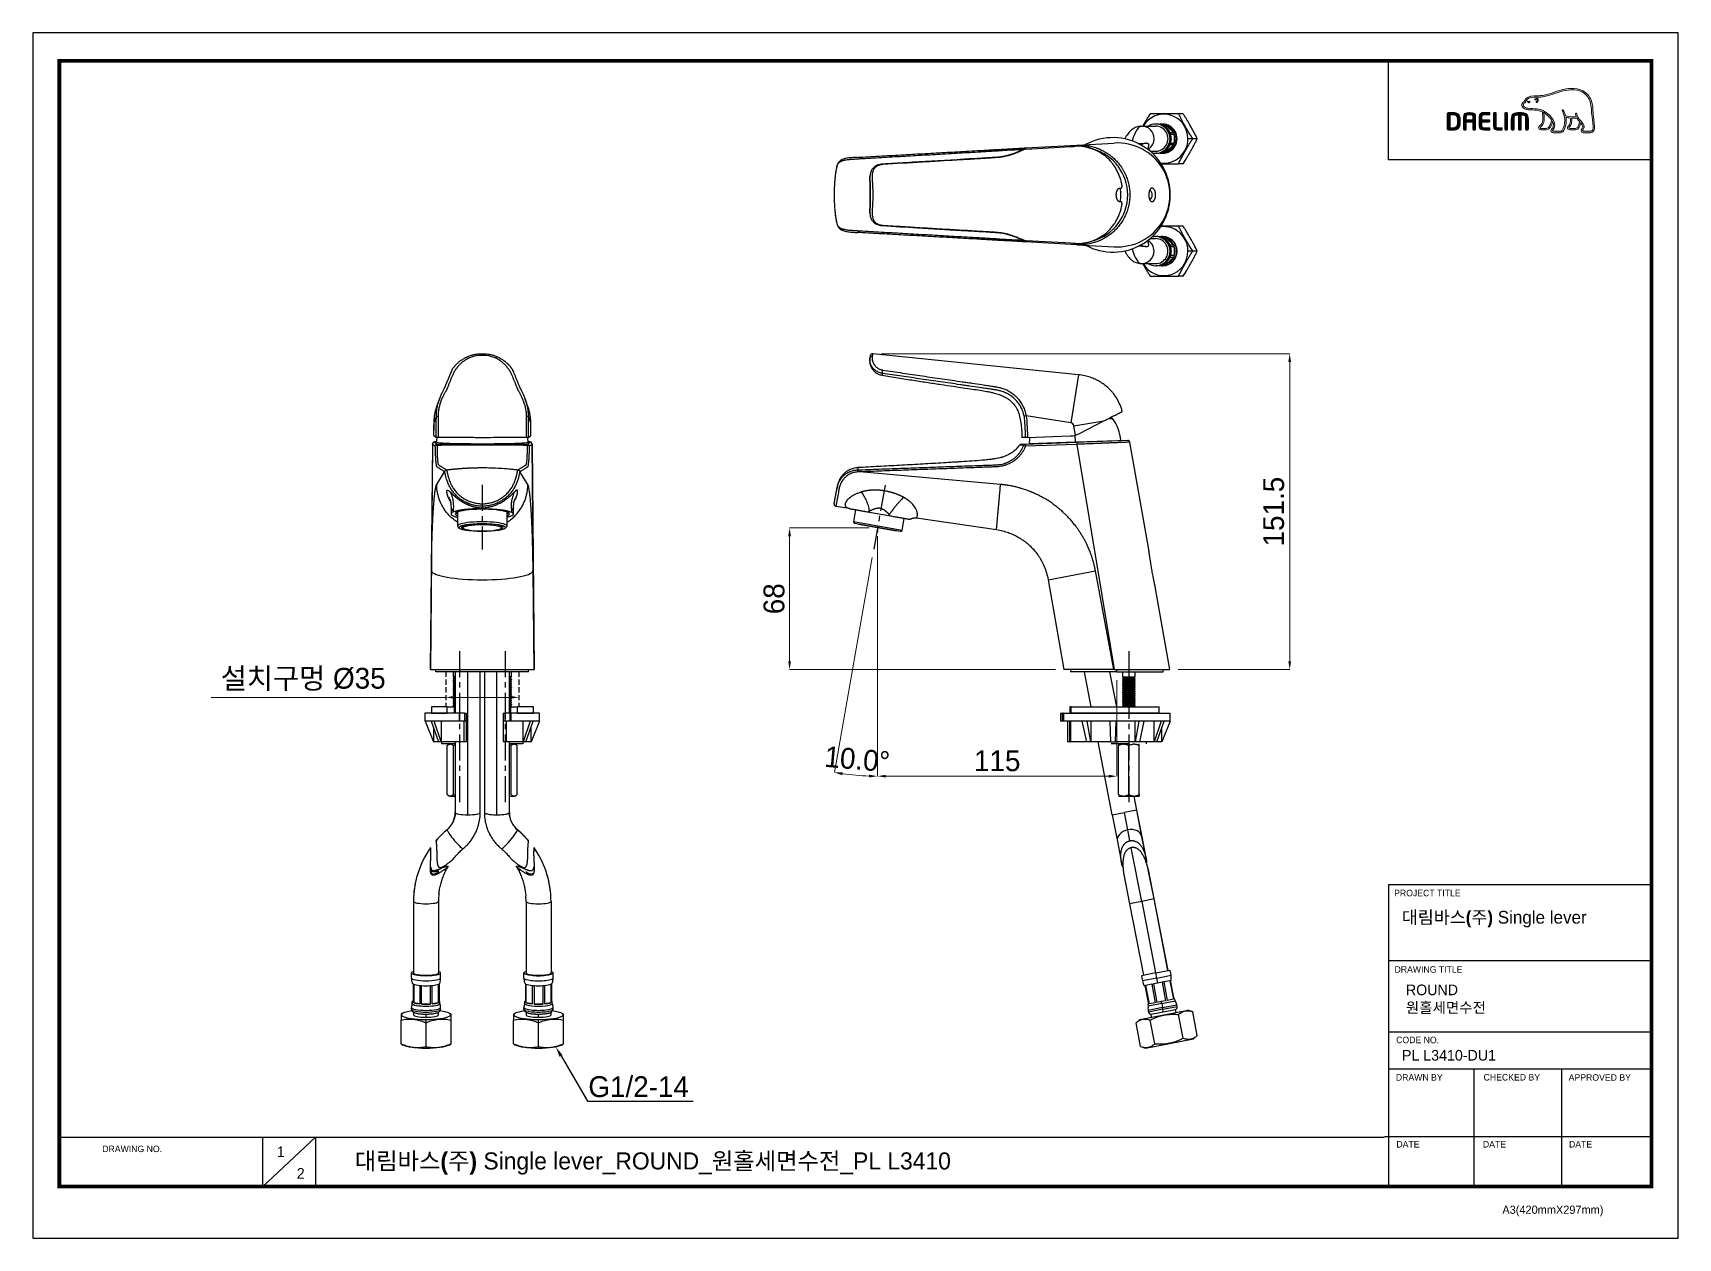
# Model space of a CAD drawing. Extents: x 0 to 790, y 0 to 579.
import ezdxf
from ezdxf import colors
from ezdxf.entities.mleader import LeaderData, LeaderLine
from ezdxf.math import Vec2, Vec3

# ---------------------------------------------------------------- set-up
doc = ezdxf.new("R2010")
doc.units = 0
doc.header["$LTSCALE"] = 10
doc.header["$MEASUREMENT"] = 0
doc.header["$PDMODE"] = 3
doc.header["$PDSIZE"] = -10
doc.linetypes.add('CENTER', pattern=[2, 1.25, -0.25, 0.25, -0.25])
doc.linetypes.add('HIDDEN', pattern=[0.375, 0.25, -0.125])
doc.layers.get('0').update_dxf_attribs({"linetype": 'CONTINUOUS'})
doc.layers.get('DEFPOINTS').update_dxf_attribs({"linetype": 'CONTINUOUS'})
doc.layers.add('1', color=7, linetype='CONTINUOUS')
doc.layers.add('레이어 1', color=7, linetype='CONTINUOUS', lineweight=0)
doc.styles.add('Daelim Dimension', font='')
doc.styles.get('Daelim Dimension').set_extended_font_data('나눔고딕')
doc.dimstyles.new('DEFAULT', dxfattribs={"dimscale": 2, "dimtxt": 2, "dimasz": 2, "dimexe": 0, "dimexo": 2, "dimgap": 1, "dimtad": 1, "dimdec": 0, "dimzin": 9, "dimdsep": 46, "dimtxsty": 'Daelim Dimension', "dimcen": 0.5, "dimclrd": 5, "dimclre": 5, "dimclrt": 256, "dimadec": 1, "dimazin": 0, "dimtfac": 1, "dimtdec": 0, "dimtix": 1, "dimtmove": 0, "dimatfit": 3, "dimfxl": 1, "dimtolj": 1, "dimtzin": 1, "dimlwd": 9, "dimlwe": 9, "dimarcsym": 0})

msp = doc.modelspace()

# ---------------------------------------------------------------- texts
at = {"color": 5, "lineweight": -3, "ltscale": 40, "style": 'Daelim Dimension'}
for s, height, p in [('PROJECT TITLE', 3.1171, (653.54, 164.16)), ('DRAWING TITLE', 3.1171, (653.73, 127.47)), ('CODE NO.', 3.117, (654.52, 93.6)), ('DRAWN BY', 3.117, (654.39, 75.63)), ('CHECKED BY', 3.117, (696.51, 75.68)), ('APPROVED BY', 3.1171, (737.35, 75.58)), ('DRAWING NO.', 3.1171, (33.3, 41.29)), ('DATE', 3.117, (654.64, 43.5)), ('DATE', 3.117, (696.18, 43.5)), ('DATE', 3.117, (737.5, 43.5)), ('A3(420mmX297mm)', 3.9341, (705.5, 11.66))]:
    msp.add_text(s, height=height, dxfattribs=at).set_placement(p)
at = {"lineweight": -3, "attachment_point": 1, "style": 'Daelim Dimension'}
for s, insert, char_height, width in [('{\\fPretendard Variable SemiBold|b0|i0|c129|p2;\\C7;대림바스(주)} Single lever', (657.24, 157.12), 6.1103, 98.2071), (' ROUND\\P 원홀세면수전 ', (657.3, 121.76), 5.101, 85.8447), ('PL L3410-DU1', (657.3, 90.34), 5.101, 85.8447), ('1', (117.12, 44.03), 5.1, 7.119), ('2', (126.69, 33.63), 5.1, 7.119)]:
    msp.add_mtext(s, dxfattribs=dict(at, insert=insert, char_height=char_height, width=width))
at = {"color": 2, "lineweight": -3, "insert": (154.51, 41.16), "char_height": 8.198, "width": 362.8925, "attachment_point": 1, "style": 'Daelim Dimension'}
msp.add_mtext('{\\fPretendard Variable SemiBold|b0|i0|c129|p2;대림바스(주)} Single lever_ROUND_원홀세면수전_PL L3410', dxfattribs=at)

# ---------------------------------------------------------------- blocks, each defined once
blk = doc.blocks.new('*D0')
at = {"color": 5, "lineweight": 9, "ltscale": 0.5, "transparency": 16777216}
for p, q in [((407.22, 424.72), (603.4, 424.72)), ((603.4, 420.72), (603.4, 277.01)), ((549.91, 273.01), (603.4, 273.01))]:
    blk.add_line(p, q, dxfattribs=at)
at = {"color": 5, "ltscale": 0.5, "transparency": 16777216}
for points in [[(602.73, 420.72), (604.06, 420.72), (603.4, 424.72)], [(602.73, 277.01), (604.06, 277.01), (603.4, 273.01)]]:
    blk.add_solid(points, dxfattribs=at)
at = {"layer": 'DEFPOINTS', "color": 0, "ltscale": 0.5, "transparency": 16777216}
for p in [(403.22, 424.72), (545.91, 273.01), (603.4, 273.01)]:
    blk.add_point(p, dxfattribs=at)
at = {"color": 7, "lineweight": -3, "ltscale": 0.5, "transparency": 16777216, "insert": (595.75, 348.86), "char_height": 10, "attachment_point": 5, "rotation": 90, "style": 'Daelim Dimension'}
blk.add_mtext('\\A1;151.5', dxfattribs=at)
blk = doc.blocks.new('*D1')
at = {"color": 5, "lineweight": 9, "ltscale": 0.5, "transparency": 16777216}
for p, q in [((405.48, 337.03), (405.48, 221.81)), ((520.48, 268.01), (520.48, 221.81)), ((409.48, 221.81), (516.48, 221.81))]:
    blk.add_line(p, q, dxfattribs=at)
at = {"color": 5, "ltscale": 0.5, "transparency": 16777216}
for points in [[(409.48, 222.47), (409.48, 221.14), (405.48, 221.81)], [(516.48, 222.47), (516.48, 221.14), (520.48, 221.81)]]:
    blk.add_solid(points, dxfattribs=at)
at = {"layer": 'DEFPOINTS', "color": 0, "ltscale": 0.5, "transparency": 16777216}
for p in [(405.48, 341.03), (520.48, 272.01), (520.48, 221.81)]:
    blk.add_point(p, dxfattribs=at)
at = {"color": 7, "lineweight": -3, "ltscale": 0.5, "transparency": 16777216, "insert": (462.98, 229.19), "char_height": 10, "attachment_point": 5, "style": 'Daelim Dimension'}
blk.add_mtext('\\A1;115', dxfattribs=at)
blk = doc.blocks.new('*D2')
at = {"color": 5, "lineweight": 9, "ltscale": 0.5, "transparency": 16777216}
for p, q in [((405.48, 334.99), (405.48, 221.81)), ((402.99, 326.88), (384.78, 223.62))]:
    blk.add_line(p, q, dxfattribs=at)
blk.add_arc((405.48, 341.03), 119.22, 261.92238, 268.07762, dxfattribs=at)
at = {"color": 5, "ltscale": 0.5, "transparency": 16777216}
for points in [[(388.62, 222.33), (388.83, 223.65), (384.78, 223.62)], [(401.49, 222.54), (401.47, 221.21), (405.48, 221.81)]]:
    blk.add_solid(points, dxfattribs=at)
at = {"layer": 'DEFPOINTS', "color": 0, "ltscale": 0.5, "transparency": 16777216}
for p in [(409.11, 361.59), (405.48, 341.03), (405.48, 338.99), (403.68, 330.82), (391.64, 222.61)]:
    blk.add_point(p, dxfattribs=at)
at = {"color": 7, "lineweight": -3, "ltscale": 0.5, "transparency": 16777216, "insert": (395.76, 229.92), "char_height": 10, "attachment_point": 5, "rotation": 355, "style": 'Daelim Dimension'}
blk.add_mtext('\\A1;10.0°', dxfattribs=at)
blk = doc.blocks.new('*D3')
at = {"color": 5, "lineweight": 9, "ltscale": 0.5, "transparency": 16777216}
for p, q in [((401.48, 341.03), (363.29, 341.03)), ((363.29, 277.01), (363.29, 337.03)), ((491.04, 273.01), (363.29, 273.01))]:
    blk.add_line(p, q, dxfattribs=at)
at = {"color": 5, "ltscale": 0.5, "transparency": 16777216}
for points in [[(362.62, 337.03), (363.96, 337.03), (363.29, 341.03)], [(362.62, 277.01), (363.96, 277.01), (363.29, 273.01)]]:
    blk.add_solid(points, dxfattribs=at)
at = {"layer": 'DEFPOINTS', "color": 0, "ltscale": 0.5, "transparency": 16777216}
for p in [(363.29, 341.03), (405.48, 341.03), (495.04, 273.01)]:
    blk.add_point(p, dxfattribs=at)
at = {"color": 7, "lineweight": -3, "ltscale": 0.5, "transparency": 16777216, "insert": (355.85, 307.02), "char_height": 10, "attachment_point": 5, "rotation": 90, "style": 'Daelim Dimension'}
blk.add_mtext('\\A1;68', dxfattribs=at)
blk = doc.blocks.new('*D4')
at = {"color": 5, "lineweight": 9, "ltscale": 0.5, "transparency": 16777216}
for p, q in [((198.27, 259.67), (85.57, 259.67)), ((198.27, 259.55), (198.27, 259.67)), ((229.27, 259.67), (202.27, 259.67)), ((233.27, 259.55), (233.27, 259.67))]:
    blk.add_line(p, q, dxfattribs=at)
at = {"color": 5, "ltscale": 0.5, "transparency": 16777216}
for points in [[(202.27, 260.34), (202.27, 259.01), (198.27, 259.67)], [(229.27, 260.34), (229.27, 259.01), (233.27, 259.67)]]:
    blk.add_solid(points, dxfattribs=at)
at = {"layer": 'DEFPOINTS', "color": 0, "ltscale": 0.5, "transparency": 16777216}
for p in [(198.27, 263.55), (233.27, 263.55), (233.27, 259.67)]:
    blk.add_point(p, dxfattribs=at)
at = {"color": 7, "lineweight": -3, "ltscale": 0.5, "transparency": 16777216, "insert": (129.76, 268.31), "char_height": 10, "attachment_point": 5, "style": 'Daelim Dimension'}
blk.add_mtext('\\A1;설치구멍 %%C35', dxfattribs=at)

# ---------------------------------------------------------------- dimensions: what is measured, and where the dimension line sits
at = {"color": 5, "lineweight": -3, "ltscale": 0.5}
dim = msp.add_linear_dim(base=(603.4, 273.01), p1=(403.22, 424.72), p2=(545.91, 273.01), angle=90, text='151.5', dimstyle='DEFAULT', override={"dimtxt": 5, "dimclrd": 5, "dimclre": 5, "dimclrt": 7}, dxfattribs=at)
dim.commit()
dim.dimension.update_dxf_attribs({"geometry": '*D0', "text_midpoint": (595.75, 348.86)})
dim = msp.add_angular_dim_2l(base=(391.64, 222.61), line1=((409.11, 361.59), (403.68, 330.82)), line2=((405.48, 341.03), (405.48, 338.99)), dimstyle='DEFAULT', override={"dimtxt": 5, "dimclrd": 5, "dimclre": 5, "dimclrt": 7}, dxfattribs=at)
dim.commit()
dim.dimension.update_dxf_attribs({"geometry": '*D2', "text_midpoint": (395.76, 229.92)})
dim = msp.add_linear_dim(base=(363.29, 341.03), p1=(495.04, 273.01), p2=(405.48, 341.03), angle=90, dimstyle='DEFAULT', override={"dimtxt": 5, "dimclrd": 5, "dimclre": 5, "dimclrt": 7}, dxfattribs=at)
dim.commit()
dim.dimension.update_dxf_attribs({"geometry": '*D3', "text_midpoint": (355.85, 307.02)})
dim = msp.add_linear_dim(base=(520.48, 221.81), p1=(405.48, 341.03), p2=(520.48, 272.01), dimstyle='DEFAULT', override={"dimtxt": 5, "dimclrd": 5, "dimclre": 5, "dimclrt": 7}, dxfattribs=at)
dim.commit()
dim.dimension.update_dxf_attribs({"geometry": '*D1', "text_midpoint": (462.98, 229.19)})
dim = msp.add_linear_dim(base=(233.27, 259.67), p1=(198.27, 263.55), p2=(233.27, 263.55), text='설치구멍 %%C<>', dimstyle='DEFAULT', override={"dimtxt": 5, "dimclrd": 5, "dimclre": 5, "dimclrt": 7}, dxfattribs=at)
dim.commit()
dim.dimension.update_dxf_attribs({"geometry": '*D4', "text_midpoint": (129.76, 259.67), "dimtype": 128})

# ---------------------------------------------------------------- hatches: boundary and pattern name
at = {"layer": '레이어 1'}
h = msp.add_hatch(color=5, dxfattribs=at)
h.dxf.hatch_style = 1
edge = h.paths.add_edge_path(flags=16)
edge.add_spline(control_points=[(748.67, 531.89), (748.33, 531.51), (747.9, 531.5), (747.88, 531.5), (747.88, 531.5), (744.41, 531.5), (744.41, 531.5), (744.29, 531.5), (744.19, 531.53), (744.13, 531.6), (744.07, 531.65), (744.05, 531.73), (744.05, 531.82), (744.05, 532.02), (744.19, 532.2), (744.34, 532.39), (744.48, 532.57), (744.62, 532.74), (744.69, 532.95), (744.88, 533.46), (744.86, 534), (744.64, 534.48), (744.23, 535.35), (743.62, 536.03), (743.03, 536.69), (743.03, 536.69), (742.83, 536.91), (742.83, 536.91), (742.07, 537.77), (741.28, 538.65), (741.22, 539.84), (741.2, 540.08), (741.09, 540.22), (740.94, 540.21), (740.94, 540.21), (740.72, 540.11), (740.71, 540.11), (740.65, 540.04), (740.62, 539.94), (740.62, 539.83), (740.62, 539.83), (740.62, 539.79), (740.62, 539.79), (740.65, 539.35), (740.75, 538.93), (740.93, 538.49), (740.93, 538.49), (740.95, 538.45), (740.95, 538.45), (740.95, 538.45), (740.9, 538.44), (740.9, 538.44), (738.68, 538.36), (736.5, 538.78), (735.86, 538.93), (735.46, 540.52), (734.82, 541.57), (734.8, 541.62), (734.75, 541.7), (734.67, 541.77), (734.59, 541.79), (734.59, 541.79), (734.4, 541.76), (734.38, 541.76), (734.36, 541.73), (734.33, 541.69), (734.26, 541.59), (734.26, 541.59), (734.25, 541.51), (734.25, 541.51), (734.25, 541.51), (734.31, 541.3), (734.31, 541.3), (734.36, 541.22), (735.5, 539.22), (735.5, 536.57), (735.5, 534.94), (735.07, 533.4), (734.22, 531.99), (734.02, 531.65), (733.75, 531.5), (733.36, 531.5), (733.36, 531.5), (729.94, 531.5), (729.94, 531.5), (729.83, 531.5), (729.59, 531.58), (729.59, 531.83), (729.59, 531.96), (729.72, 532.19), (729.93, 532.42), (731.35, 534.01), (730.53, 536.48), (729.17, 538.11), (727.85, 539.68), (725.7, 541.66), (722.94, 542.16), (721.96, 542.33), (720.35, 542.42), (719.05, 542.5), (719.05, 542.5), (717.74, 542.58), (717.74, 542.58), (717.06, 542.63), (715.95, 543.04), (715.61, 543.68), (715.47, 543.95), (715.48, 544.22), (715.66, 544.53), (715.78, 544.72), (715.93, 544.88), (716.13, 545.07), (716.34, 545.29), (716.56, 545.52), (716.74, 545.82), (716.74, 545.82), (716.79, 545.91), (716.79, 545.91), (717.45, 547.17), (718.8, 547.84), (720.83, 547.89), (720.83, 547.89), (721.97, 547.9), (721.97, 547.9), (723.22, 547.91), (724.64, 547.92), (725.8, 548.17), (727.44, 548.52), (729.09, 549.08), (730.54, 549.58), (730.54, 549.58), (730.58, 549.59), (730.58, 549.59), (732.38, 550.21), (734.23, 550.84), (736.13, 551.15), (739.17, 551.65), (743.34, 551.63), (745.96, 548.69), (747.17, 547.33), (747.92, 545.45), (748.18, 543.12), (748.18, 543.12), (748.17, 543.12), (748.16, 543.13), (748.18, 543.08), (748.2, 542.82), (748.31, 541.34), (748.34, 540.62), (748.37, 539.88), (748.56, 538.51), (748.56, 538.51), (749.09, 533.93), (749.09, 533.93), (749.09, 533.93), (749.12, 533.37), (749.12, 533.37), (749.12, 532.71), (748.97, 532.21), (748.67, 531.89)], knot_values=[0, 0, 0, 0, 1, 1, 1, 2, 2, 2, 3, 3, 3, 4, 4, 4, 5, 5, 5, 6, 6, 6, 7, 7, 7, 8, 8, 8, 9, 9, 9, 10, 10, 10, 11, 11, 11, 12, 12, 12, 13, 13, 13, 14, 14, 14, 15, 15, 15, 16, 16, 16, 17, 17, 17, 18, 18, 18, 19, 19, 19, 20, 20, 20, 21, 21, 21, 22, 22, 22, 23, 23, 23, 24, 24, 24, 25, 25, 25, 26, 26, 26, 27, 27, 27, 28, 28, 28, 29, 29, 29, 30, 30, 30, 31, 31, 31, 32, 32, 32, 33, 33, 33, 34, 34, 34, 35, 35, 35, 36, 36, 36, 37, 37, 37, 38, 38, 38, 39, 39, 39, 40, 40, 40, 41, 41, 41, 42, 42, 42, 43, 43, 43, 44, 44, 44, 45, 45, 45, 46, 46, 46, 47, 47, 47, 48, 48, 48, 49, 49, 49, 50, 50, 50, 51, 51, 51, 52, 52, 52, 53, 53, 53, 53], degree=3, periodic=0)
edge = h.paths.add_edge_path(flags=16)
edge.add_spline(control_points=[(740.67, 532.88), (740.67, 532.88), (737.84, 532.88), (737.84, 532.88), (737.63, 532.88), (737.47, 533.04), (737.47, 533.26), (737.47, 533.41), (737.6, 533.59), (737.72, 533.72), (738.29, 534.27), (738.88, 535.03), (738.88, 536.47), (738.88, 536.47), (738.84, 537.12), (738.84, 537.13), (738.84, 537.13), (738.74, 537.76), (738.74, 537.76), (738.74, 537.76), (738.73, 537.8), (738.73, 537.8), (738.73, 537.8), (738.77, 537.8), (738.77, 537.8), (739.3, 537.76), (740.33, 537.7), (741.31, 537.75), (741.55, 537.35), (741.95, 536.85), (742.54, 536.17), (742.51, 535.83), (742.23, 532.88), (740.67, 532.88)], knot_values=[0, 0, 0, 0, 1, 1, 1, 2, 2, 2, 3, 3, 3, 4, 4, 4, 5, 5, 5, 6, 6, 6, 7, 7, 7, 8, 8, 8, 9, 9, 9, 10, 10, 10, 11, 11, 11, 11], degree=3, periodic=0)
edge = h.paths.add_edge_path(flags=16)
edge.add_spline(control_points=[(726.49, 532.88), (726.49, 532.88), (724.01, 532.88), (724.01, 532.88), (723.82, 532.88), (723.62, 533.03), (723.62, 533.26), (723.62, 533.39), (723.74, 533.56), (723.95, 533.73), (724.58, 534.23), (725.53, 534.99), (725.63, 537.08), (725.63, 537.08), (725.65, 537.65), (725.65, 537.65), (725.65, 538.54), (725.44, 539.61), (725.25, 540.57), (725.25, 540.57), (725.22, 540.67), (725.22, 540.67), (725.22, 540.67), (725.3, 540.6), (725.3, 540.6), (725.67, 540.38), (727.69, 539), (729.13, 536.97), (729.01, 536.01), (728.47, 532.88), (726.49, 532.88)], knot_values=[0, 0, 0, 0, 1, 1, 1, 2, 2, 2, 3, 3, 3, 4, 4, 4, 5, 5, 5, 6, 6, 6, 7, 7, 7, 8, 8, 8, 9, 9, 9, 10, 10, 10, 10], degree=3, periodic=0)
edge = h.paths.add_edge_path()
edge.add_spline(control_points=[(749.79, 534), (749.79, 534), (749.26, 538.61), (749.26, 538.61), (749.06, 539.98), (749.04, 540.72), (749.01, 541.37), (749.01, 541.37), (748.88, 543.19), (748.88, 543.19), (748.6, 545.67), (747.8, 547.68), (746.49, 549.15), (743.65, 552.34), (739.23, 552.37), (736.01, 551.84), (734.04, 551.52), (732.16, 550.87), (730.34, 550.25), (730.34, 550.25), (730.28, 550.23), (730.28, 550.23), (728.86, 549.74), (727.24, 549.19), (725.65, 548.85), (724.57, 548.62), (723.2, 548.61), (722, 548.6), (722, 548.6), (720.8, 548.59), (720.8, 548.59), (718.51, 548.53), (716.95, 547.74), (716.16, 546.23), (716.16, 546.23), (716.13, 546.16), (716.13, 546.16), (716, 545.94), (715.8, 545.74), (715.63, 545.57), (715.44, 545.38), (715.22, 545.16), (715.06, 544.88), (714.89, 544.6), (714.81, 544.32), (714.81, 544.04), (714.81, 543.81), (714.87, 543.58), (714.99, 543.36), (715.47, 542.44), (716.86, 541.94), (717.69, 541.88), (717.69, 541.88), (718.91, 541.8), (718.94, 541.8), (720.16, 541.73), (721.84, 541.64), (722.81, 541.46), (723.38, 541.36), (724.03, 541.16), (724.63, 540.88), (724.67, 540.72), (724.98, 539.34), (724.98, 537.65), (724.98, 537.65), (724.97, 537.11), (724.97, 537.11), (724.88, 535.32), (724.1, 534.7), (723.53, 534.24), (723.47, 534.19), (722.96, 533.77), (722.92, 533.26), (722.9, 532.98), (722.98, 532.71), (723.16, 532.53), (723.34, 532.32), (723.63, 532.22), (724.01, 532.22), (724.01, 532.22), (726.49, 532.22), (726.49, 532.22), (728.35, 532.22), (729.26, 534.22), (729.54, 536.09), (729.54, 536.09), (729.55, 536.35), (729.55, 536.35), (729.55, 536.35), (729.63, 536.22), (729.63, 536.22), (729.86, 535.69), (730.01, 535.06), (730.01, 534.58), (730.01, 533.91), (729.8, 533.33), (729.41, 532.89), (729.31, 532.79), (728.81, 532.28), (728.81, 531.76), (728.81, 531.76), (728.82, 531.68), (728.82, 531.68), (728.89, 531.07), (729.38, 530.8), (729.83, 530.8), (729.83, 530.8), (733.36, 530.8), (733.36, 530.8), (733.99, 530.8), (734.5, 531.09), (734.83, 531.63), (735.72, 533.12), (736.18, 534.73), (736.18, 536.43), (736.18, 536.96), (736.13, 537.53), (736.03, 538.12), (736.03, 538.12), (736.02, 538.16), (736.02, 538.16), (736.02, 538.16), (736.07, 538.15), (736.07, 538.15), (736.49, 538.07), (737.17, 537.95), (738.02, 537.86), (738.02, 537.86), (738.04, 537.86), (738.04, 537.86), (738.04, 537.86), (738.15, 537.21), (738.15, 537.21), (738.15, 537.21), (738.18, 537.06), (738.18, 537.06), (738.18, 537.06), (738.21, 536.49), (738.21, 536.49), (738.21, 535.11), (737.59, 534.52), (737.26, 534.2), (737.25, 534.19), (736.78, 533.72), (736.73, 533.3), (736.73, 533.3), (736.72, 533.17), (736.72, 533.17), (736.72, 533.04), (736.75, 532.78), (736.98, 532.54), (737.19, 532.32), (737.5, 532.22), (737.92, 532.22), (737.92, 532.22), (740.67, 532.22), (740.67, 532.22), (742.33, 532.22), (742.84, 534.34), (743.04, 535.53), (743.04, 535.53), (743.05, 535.65), (743.05, 535.65), (743.05, 535.65), (743.11, 535.56), (743.11, 535.56), (743.5, 535.07), (743.84, 534.52), (744, 534.18), (744.08, 534.01), (744.13, 533.81), (744.13, 533.61), (744.13, 533.61), (744.07, 533.22), (744.07, 533.22), (744, 533), (743.86, 532.8), (743.71, 532.61), (743.5, 532.33), (743.28, 532.05), (743.28, 531.7), (743.28, 531.7), (743.3, 531.51), (743.3, 531.51), (743.4, 531.05), (743.77, 530.8), (744.35, 530.8), (744.35, 530.8), (747.88, 530.8), (747.88, 530.8), (747.95, 530.8), (748.64, 530.82), (749.18, 531.4), (749.61, 531.87), (749.82, 532.51), (749.82, 533.36), (749.82, 533.36), (749.79, 534), (749.79, 534)], knot_values=[0, 0, 0, 0, 1, 1, 1, 2, 2, 2, 3, 3, 3, 4, 4, 4, 5, 5, 5, 6, 6, 6, 7, 7, 7, 8, 8, 8, 9, 9, 9, 10, 10, 10, 11, 11, 11, 12, 12, 12, 13, 13, 13, 14, 14, 14, 15, 15, 15, 16, 16, 16, 17, 17, 17, 18, 18, 18, 19, 19, 19, 20, 20, 20, 21, 21, 21, 22, 22, 22, 23, 23, 23, 24, 24, 24, 25, 25, 25, 26, 26, 26, 27, 27, 27, 28, 28, 28, 29, 29, 29, 30, 30, 30, 31, 31, 31, 32, 32, 32, 33, 33, 33, 34, 34, 34, 35, 35, 35, 36, 36, 36, 37, 37, 37, 38, 38, 38, 39, 39, 39, 40, 40, 40, 41, 41, 41, 42, 42, 42, 43, 43, 43, 44, 44, 44, 45, 45, 45, 46, 46, 46, 47, 47, 47, 48, 48, 48, 49, 49, 49, 50, 50, 50, 51, 51, 51, 52, 52, 52, 53, 53, 53, 54, 54, 54, 55, 55, 55, 56, 56, 56, 57, 57, 57, 58, 58, 58, 59, 59, 59, 60, 60, 60, 61, 61, 61, 62, 62, 62, 63, 63, 63, 64, 64, 64, 65, 65, 65, 66, 66, 66, 66], degree=3, periodic=0)
edge = h.paths.add_edge_path(flags=0)
edge.add_spline(control_points=[(717.63, 545.9), (717.63, 545.9), (718.15, 546.14), (718.78, 545.89), (718.78, 545.89), (718.86, 545.86), (718.76, 545.71), (718.45, 545.3), (718.14, 545.21), (718.14, 545.21), (718.14, 545.21), (717.92, 545.13), (717.8, 545.28), (717.55, 545.57), (717.54, 545.74), (717.54, 545.74), (717.54, 545.74), (717.51, 545.87), (717.63, 545.9)], knot_values=[0, 0, 0, 0, 1, 1, 1, 2, 2, 2, 3, 3, 3, 4, 4, 4, 5, 5, 5, 6, 6, 6, 6], degree=3, periodic=0)
edge = h.paths.add_edge_path(flags=0)
edge.add_spline(control_points=[(721.02, 546.85), (720.94, 546.76), (720.94, 546.62), (721.02, 546.55), (721.1, 546.48), (721.24, 546.5), (721.31, 546.58), (721.35, 546.62), (721.78, 547.12), (722.14, 546.87), (722.27, 546.77), (722.33, 546.64), (722.31, 546.46), (722.28, 546.18), (722.03, 545.86), (721.86, 545.76), (721.77, 545.7), (721.7, 545.57), (721.75, 545.47), (721.79, 545.37), (721.92, 545.34), (722.02, 545.39), (722.33, 545.54), (722.71, 546.02), (722.76, 546.48), (722.8, 546.79), (722.66, 547.05), (722.41, 547.22), (721.86, 547.61), (721.25, 547.09), (721.02, 546.85)], knot_values=[0, 0, 0, 0, 1, 1, 1, 2, 2, 2, 3, 3, 3, 4, 4, 4, 5, 5, 5, 6, 6, 6, 7, 7, 7, 8, 8, 8, 9, 9, 9, 10, 10, 10, 10], degree=3, periodic=0)
edge = h.paths.add_edge_path(flags=0)
edge.add_spline(control_points=[(720.95, 546.47), (720.95, 546.47), (720.95, 546.47), (720.95, 546.47), (720.95, 546.47), (720.95, 546.47), (720.95, 546.47)], knot_values=[0, 0, 0, 0, 1, 1, 1, 2, 2, 2, 2], degree=3, periodic=0)
h = msp.add_hatch(color=5, dxfattribs=at)
h.dxf.hatch_style = 2
edge = h.paths.add_edge_path()
edge.add_spline(control_points=[(717.63, 545.9), (717.63, 545.9), (718.15, 546.14), (718.78, 545.89), (718.78, 545.89), (718.86, 545.86), (718.76, 545.71), (718.45, 545.3), (718.14, 545.21), (718.14, 545.21), (718.14, 545.21), (717.92, 545.13), (717.8, 545.28), (717.55, 545.57), (717.54, 545.74), (717.54, 545.74), (717.54, 545.74), (717.51, 545.87), (717.63, 545.9)], knot_values=[0, 0, 0, 0, 1, 1, 1, 2, 2, 2, 3, 3, 3, 4, 4, 4, 5, 5, 5, 6, 6, 6, 6], degree=3, periodic=0)
h = msp.add_hatch(color=5, dxfattribs=at)
h.dxf.hatch_style = 2
edge = h.paths.add_edge_path()
edge.add_spline(control_points=[(721.02, 546.85), (720.94, 546.76), (720.94, 546.62), (721.02, 546.55), (721.1, 546.48), (721.24, 546.5), (721.31, 546.58), (721.35, 546.62), (721.78, 547.12), (722.14, 546.87), (722.27, 546.77), (722.33, 546.64), (722.31, 546.46), (722.28, 546.18), (722.03, 545.86), (721.86, 545.76), (721.77, 545.7), (721.7, 545.57), (721.75, 545.47), (721.79, 545.37), (721.92, 545.34), (722.02, 545.39), (722.33, 545.54), (722.71, 546.02), (722.76, 546.48), (722.8, 546.79), (722.66, 547.05), (722.41, 547.22), (721.86, 547.61), (721.25, 547.09), (721.02, 546.85)], knot_values=[0, 0, 0, 0, 1, 1, 1, 2, 2, 2, 3, 3, 3, 4, 4, 4, 5, 5, 5, 6, 6, 6, 7, 7, 7, 8, 8, 8, 9, 9, 9, 10, 10, 10, 10], degree=3, periodic=0)
h = msp.add_hatch(color=5, dxfattribs=at)
h.dxf.hatch_style = 2
edge = h.paths.add_edge_path()
edge.add_spline(control_points=[(683.97, 535.57), (683.97, 533.96), (683.24, 533.18), (681.73, 533.18), (681.73, 533.18), (680.69, 533.2), (680.43, 533.2), (680.43, 533.2), (680.43, 539.37), (680.43, 539.37), (680.96, 539.42), (681.72, 539.43), (681.73, 539.43), (683.28, 539.43), (683.97, 538.7), (683.97, 537.04), (683.97, 537.04), (683.97, 535.57), (683.97, 535.57)], knot_values=[0, 0, 0, 0, 1, 1, 1, 2, 2, 2, 3, 3, 3, 4, 4, 4, 5, 5, 5, 6, 6, 6, 6], degree=3, periodic=0)
edge = h.paths.add_edge_path()
edge.add_spline(control_points=[(681.73, 540.59), (680.89, 540.59), (679.8, 540.54), (679.44, 540.48), (679.22, 540.45), (679.08, 540.28), (679.08, 540.06), (679.08, 540.06), (679.08, 532.55), (679.08, 532.55), (679.08, 532.32), (679.22, 532.16), (679.46, 532.13), (679.79, 532.07), (680.88, 532.02), (681.73, 532.02), (684.07, 532.02), (685.31, 533.25), (685.31, 535.57), (685.31, 535.57), (685.31, 537.04), (685.31, 537.04), (685.31, 539.36), (684.07, 540.59), (681.73, 540.59)], knot_values=[0, 0, 0, 0, 1, 1, 1, 2, 2, 2, 3, 3, 3, 4, 4, 4, 5, 5, 5, 6, 6, 6, 7, 7, 7, 8, 8, 8, 8], degree=3, periodic=0)
h = msp.add_hatch(color=5, dxfattribs=at)
h.dxf.hatch_style = 2
edge = h.paths.add_edge_path()
edge.add_spline(control_points=[(691.35, 537.05), (691.35, 537.05), (688.19, 537.05), (688.19, 537.05), (688.19, 537.17), (688.19, 538.18), (688.19, 538.18), (688.19, 539.23), (688.5, 539.41), (689.44, 539.41), (689.44, 539.41), (690.1, 539.41), (690.1, 539.41), (691.04, 539.41), (691.35, 539.23), (691.35, 538.18), (691.35, 538.18), (691.35, 537.17), (691.35, 537.05)], knot_values=[0, 0, 0, 0, 1, 1, 1, 2, 2, 2, 3, 3, 3, 4, 4, 4, 5, 5, 5, 6, 6, 6, 6], degree=3, periodic=0)
edge = h.paths.add_edge_path()
edge.add_spline(control_points=[(690.1, 540.59), (690.1, 540.59), (689.44, 540.59), (689.44, 540.59), (687.65, 540.59), (686.86, 539.85), (686.86, 538.18), (686.86, 538.18), (686.86, 532.47), (686.86, 532.47), (686.86, 532.26), (687.02, 532.09), (687.21, 532.09), (687.21, 532.09), (687.84, 532.09), (687.84, 532.09), (688.06, 532.09), (688.19, 532.28), (688.19, 532.47), (688.19, 532.47), (688.19, 535.75), (688.19, 535.88), (688.19, 535.88), (691.35, 535.88), (691.35, 535.88), (691.35, 535.75), (691.35, 532.47), (691.35, 532.47), (691.35, 532.26), (691.51, 532.09), (691.71, 532.09), (691.71, 532.09), (692.33, 532.09), (692.33, 532.09), (692.54, 532.09), (692.69, 532.29), (692.69, 532.47), (692.69, 532.47), (692.69, 538.18), (692.69, 538.18), (692.69, 539.85), (691.89, 540.59), (690.1, 540.59)], knot_values=[0, 0, 0, 0, 1, 1, 1, 2, 2, 2, 3, 3, 3, 4, 4, 4, 5, 5, 5, 6, 6, 6, 7, 7, 7, 8, 8, 8, 9, 9, 9, 10, 10, 10, 11, 11, 11, 12, 12, 12, 13, 13, 13, 14, 14, 14, 14], degree=3, periodic=0)
h = msp.add_hatch(color=5, dxfattribs=at)
h.dxf.hatch_style = 2
edge = h.paths.add_edge_path()
edge.add_spline(control_points=[(694.39, 538.41), (694.39, 538.41), (694.39, 534.2), (694.39, 534.2), (694.39, 532.73), (695.23, 532.02), (696.96, 532.02), (697.72, 532.02), (698.76, 532.03), (699.17, 532.07), (699.17, 532.07), (699.38, 532.09), (699.38, 532.09), (699.38, 532.09), (699.44, 532.1), (699.44, 532.1), (699.44, 532.1), (699.44, 533.22), (699.44, 533.22), (699.44, 533.22), (696.97, 533.22), (696.97, 533.22), (695.73, 533.22), (695.73, 533.57), (695.73, 534.2), (695.73, 534.2), (695.73, 535.76), (695.73, 535.88), (695.86, 535.88), (699.05, 535.88), (699.05, 535.88), (699.26, 535.88), (699.43, 536.05), (699.43, 536.25), (699.43, 536.25), (699.43, 536.67), (699.43, 536.67), (699.43, 536.88), (699.26, 537.04), (699.05, 537.04), (699.05, 537.04), (695.86, 537.04), (695.73, 537.04), (695.73, 537.16), (695.73, 538.41), (695.73, 538.41), (695.73, 539.04), (695.73, 539.39), (696.97, 539.39), (696.97, 539.39), (699.43, 539.38), (699.43, 539.38), (699.43, 539.38), (699.43, 540.5), (699.43, 540.5), (699.43, 540.5), (699.17, 540.53), (699.17, 540.53), (698.69, 540.57), (697.57, 540.59), (696.96, 540.59), (695.23, 540.59), (694.39, 539.88), (694.39, 538.41)], knot_values=[0, 0, 0, 0, 1, 1, 1, 2, 2, 2, 3, 3, 3, 4, 4, 4, 5, 5, 5, 6, 6, 6, 7, 7, 7, 8, 8, 8, 9, 9, 9, 10, 10, 10, 11, 11, 11, 12, 12, 12, 13, 13, 13, 14, 14, 14, 15, 15, 15, 16, 16, 16, 17, 17, 17, 18, 18, 18, 19, 19, 19, 20, 20, 20, 21, 21, 21, 21], degree=3, periodic=0)
h = msp.add_hatch(color=5, dxfattribs=at)
h.dxf.hatch_style = 2
edge = h.paths.add_edge_path()
edge.add_spline(control_points=[(701.58, 540.52), (701.37, 540.52), (701.2, 540.35), (701.2, 540.14), (701.2, 540.14), (701.2, 534.2), (701.2, 534.2), (701.2, 532.27), (702.52, 532.02), (703.67, 532.02), (704.51, 532.02), (704.73, 532.05), (704.98, 532.1), (704.98, 532.1), (705.13, 532.12), (705.13, 532.12), (705.12, 532.12), (705.32, 532.14), (705.32, 532.14), (705.32, 532.14), (705.38, 532.15), (705.38, 532.15), (705.38, 532.15), (705.38, 533.22), (705.38, 533.22), (705.38, 533.22), (703.68, 533.22), (703.68, 533.22), (702.54, 533.22), (702.54, 533.65), (702.54, 534.07), (702.54, 534.07), (702.54, 540.14), (702.54, 540.14), (702.54, 540.35), (702.36, 540.52), (702.16, 540.52), (702.16, 540.52), (701.58, 540.52), (701.58, 540.52)], knot_values=[0, 0, 0, 0, 1, 1, 1, 2, 2, 2, 3, 3, 3, 4, 4, 4, 5, 5, 5, 6, 6, 6, 7, 7, 7, 8, 8, 8, 9, 9, 9, 10, 10, 10, 11, 11, 11, 12, 12, 12, 13, 13, 13, 13], degree=3, periodic=0)
h = msp.add_hatch(color=5, dxfattribs=at)
h.dxf.hatch_style = 2
edge = h.paths.add_edge_path()
edge.add_spline(control_points=[(707.03, 540.52), (706.81, 540.52), (706.68, 540.33), (706.68, 540.15), (706.68, 540.15), (706.68, 532.47), (706.68, 532.47), (706.68, 532.26), (706.84, 532.09), (707.03, 532.09), (707.03, 532.09), (707.66, 532.09), (707.66, 532.09), (707.88, 532.09), (708.01, 532.28), (708.01, 532.47), (708.01, 532.47), (708.01, 540.15), (708.01, 540.15), (708.01, 540.36), (707.86, 540.52), (707.66, 540.52), (707.66, 540.52), (707.03, 540.52), (707.03, 540.52)], knot_values=[0, 0, 0, 0, 1, 1, 1, 2, 2, 2, 3, 3, 3, 4, 4, 4, 5, 5, 5, 6, 6, 6, 7, 7, 7, 8, 8, 8, 8], degree=3, periodic=0)
h = msp.add_hatch(color=5, dxfattribs=at)
h.dxf.hatch_style = 2
edge = h.paths.add_edge_path()
edge.add_spline(control_points=[(709.81, 537.2), (709.81, 537.2), (709.81, 532.47), (709.81, 532.47), (709.81, 532.26), (709.97, 532.09), (710.17, 532.09), (710.17, 532.09), (710.8, 532.09), (710.8, 532.09), (711.03, 532.09), (711.16, 532.28), (711.16, 532.47), (711.16, 532.47), (711.16, 537.08), (711.16, 537.08), (711.16, 539.12), (711.51, 539.31), (713.23, 539.32), (713.23, 539.19), (713.23, 532.47), (713.23, 532.47), (713.23, 532.25), (713.38, 532.09), (713.58, 532.09), (713.58, 532.09), (714.2, 532.09), (714.2, 532.09), (714.43, 532.09), (714.56, 532.28), (714.56, 532.47), (714.56, 532.47), (714.56, 539.17), (714.56, 539.3), (715.37, 539.3), (715.93, 539.24), (716.24, 538.93), (716.56, 538.61), (716.62, 538.01), (716.62, 537.08), (716.62, 537.08), (716.62, 532.47), (716.62, 532.47), (716.62, 532.26), (716.79, 532.09), (716.98, 532.09), (716.98, 532.09), (717.62, 532.09), (717.62, 532.09), (717.84, 532.09), (717.98, 532.29), (717.98, 532.47), (717.98, 532.47), (717.98, 537.2), (717.98, 537.2), (717.98, 540.07), (716.96, 540.55), (713.9, 540.55), (710.83, 540.55), (709.81, 540.07), (709.81, 537.2)], knot_values=[0, 0, 0, 0, 1, 1, 1, 2, 2, 2, 3, 3, 3, 4, 4, 4, 5, 5, 5, 6, 6, 6, 7, 7, 7, 8, 8, 8, 9, 9, 9, 10, 10, 10, 11, 11, 11, 12, 12, 12, 13, 13, 13, 14, 14, 14, 15, 15, 15, 16, 16, 16, 17, 17, 17, 18, 18, 18, 19, 19, 19, 20, 20, 20, 20], degree=3, periodic=0)

# ---------------------------------------------------------------- linework, layer by layer
at = {"color": 5, "lineweight": -3, "ltscale": 0.5}
for p, q in [((650.86, 517.77), (650.86, 565.32)), ((650.86, 169.65), (650.86, 24.02))]:
    msp.add_line(p, q, dxfattribs=at)
at = {"color": 5}
msp.add_line((726.38, 532.22), (726.38, 532.22), dxfattribs=at)
at = {"color": 5, "lineweight": -3, "ltscale": 40}
for p, q in [((777.1, 517.77), (650.86, 517.77)), ((777.1, 169.65), (650.86, 169.65)), ((777.1, 133.17), (650.86, 133.17)), ((777.1, 133.17), (650.86, 133.17)), ((777.1, 98.84), (650.86, 98.84)), ((777.1, 98.84), (650.86, 98.84)), ((777.1, 81.14), (650.86, 81.14)), ((777.1, 81.14), (650.86, 81.14)), ((691.87, 81.14), (691.87, 24.78)), ((733.95, 81.14), (733.95, 24.78)), ((110.19, 48.49), (110.19, 24.69)), ((110.19, 48.49), (110.19, 24.69)), ((135.67, 48.49), (110.19, 24.69)), ((135.67, 48.49), (110.19, 24.69)), ((135.67, 48.49), (135.67, 24.69)), ((135.67, 48.49), (135.67, 24.69)), ((777.1, 48.58), (648.87, 48.58)), ((777.1, 48.58), (651.85, 48.58)), ((777.1, 24.78), (668.91, 24.78))]:
    msp.add_line(p, q, dxfattribs=at)
at = {"lineweight": -3, "ltscale": 0.5}
msp.add_line((405.48, 341.03), (405.48, 338.99), dxfattribs=at)
at = {"color": 7, "linetype": 'HIDDEN', "lineweight": -3}
for p, q in [((198.27, 272.01), (198.27, 255.09)), ((233.27, 272.01), (233.27, 255.09))]:
    msp.add_line(p, q, dxfattribs=at)
at = {"color": 5, "lineweight": -3}
msp.add_line((12.7, 48.49), (648.72, 48.49), dxfattribs=at)
at = {"lineweight": -3, "ltscale": 0.5}
msp.add_lwpolyline([(0, 0), (789.88, 0), (789.88, 578.76), (0, 578.76)], close=True, dxfattribs=at)
at = {"color": 5, "linetype": 'ByBlock', "lineweight": -3, "const_width": 1.82}
msp.add_lwpolyline([(12.7, 24.78), (777.1, 24.78), (777.1, 565.32), (12.7, 565.32)], close=True, dxfattribs=at)
at = {"layer": '1', "color": 7, "linetype": 'Continuous', "lineweight": -3}
for p, q in [((552.24, 539.96), (550.03, 539.96)), ((532.44, 533.96), (539.11, 533.96)), ((539.56, 534.96), (539.08, 534.96)), ((542.48, 534.96), (542.32, 534.96)), ((542.71, 534.21), (543.84, 534.21)), ((543.26, 533.89), (544.61, 533.89)), ((544.61, 533.89), (547.57, 530.88)), ((545.85, 530.88), (547.57, 530.88)), ((546.17, 530.08), (547.89, 530.08)), ((547.89, 530.08), (547.89, 525.84)), ((476.53, 523.51), (501.18, 524.88)), ((476.85, 523), (498.33, 524.2)), ((499.77, 524.28), (500.5, 524.32)), ((501.18, 524.88), (519.18, 525.88)), ((530.76, 525.63), (531.59, 525.63)), ((536.35, 521.96), (539.11, 521.96)), ((542.72, 521.71), (543.84, 521.71)), ((544.63, 522.05), (543.27, 522.05)), ((547.56, 525.04), (544.63, 522.05)), ((547.56, 525.04), (545.84, 525.04)), ((546.17, 525.84), (547.89, 525.84)), ((556.82, 527.96), (554.55, 527.96)), ((559.04, 527.96), (556.82, 527.96)), ((539.56, 520.96), (539.08, 520.96)), ((542.48, 520.96), (542.32, 520.96)), ((552.24, 515.96), (550.03, 515.96)), ((552.24, 485.96), (550.03, 485.96)), ((501.18, 477.05), (476.53, 478.42)), ((498.33, 477.73), (476.85, 478.92)), ((500.5, 477.61), (499.77, 477.65)), ((501.18, 477.05), (519.18, 476.05)), ((531.47, 476.3), (530.76, 476.3)), ((536.35, 479.96), (539.05, 479.96)), ((539.56, 480.96), (539.08, 480.96)), ((542.48, 480.96), (542.32, 480.96)), ((542.71, 480.21), (543.84, 480.21)), ((544.63, 479.88), (543.27, 479.88)), ((544.63, 479.88), (547.56, 476.89)), ((547.56, 476.89), (545.84, 476.89)), ((547.89, 476.08), (546.17, 476.08)), ((547.89, 476.08), (547.89, 471.84)), ((556.82, 473.96), (554.55, 473.96)), ((559.04, 473.96), (556.82, 473.96)), ((532.37, 467.96), (539.05, 467.96)), ((539.56, 466.96), (539.08, 466.96)), ((542.48, 466.96), (542.32, 466.96)), ((542.72, 467.71), (543.84, 467.71)), ((543.26, 468.04), (544.61, 468.04)), ((547.57, 471.05), (544.61, 468.04)), ((545.85, 471.05), (547.57, 471.05)), ((547.89, 471.84), (546.17, 471.84)), ((552.24, 461.96), (550.03, 461.96)), ((401.93, 422.76), (402.14, 423.91)), ((401.93, 422.76), (401.93, 422.76)), ((501.99, 414.63), (403.22, 424.72)), ((501.99, 414.63), (498.33, 391.48)), ((195.37, 403.4), (193.96, 399.67)), ((237.53, 399.67), (236.13, 403.4)), ((192.4, 390.26), (192.36, 386.14)), ((192.43, 390.05), (192.39, 385.63)), ((193.71, 394.88), (192.51, 391.48)), ((238.99, 391.48), (237.79, 394.88)), ((239.11, 385.63), (239.07, 390.05)), ((239.14, 386.14), (239.1, 390.26)), ((498.33, 391.48), (476.85, 394.88)), ((499.77, 390.05), (514.22, 392.46)), ((500.5, 385.63), (499.77, 390.05)), ((502.15, 386.29), (514.22, 392.46)), ((516.5, 393.6), (518.35, 393.66)), ((516.96, 393.84), (517.93, 393.87)), ((191.8, 381.24), (190.79, 273.01)), ((191.83, 381.18), (190.83, 273.01)), ((193.21, 380.32), (191.83, 381.18)), ((193.67, 384.48), (192.53, 385.21)), ((192.83, 382.18), (194.2, 381.32)), ((195.44, 381.96), (195.41, 381.93)), ((195.42, 381.93), (195.45, 381.96)), ((215.75, 380.83), (215.75, 381.25)), ((236.08, 381.93), (236.04, 381.96)), ((236.09, 381.93), (236.06, 381.96)), ((237.29, 381.32), (238.67, 382.18)), ((237.83, 384.48), (238.96, 385.21)), ((239.66, 381.18), (238.29, 380.32)), ((239.66, 381.18), (240.67, 273.01)), ((240.71, 273.01), (239.7, 381.24)), ((501.18, 381.18), (476.53, 380.32)), ((476.55, 381.32), (501.2, 382.18)), ((477.59, 384.48), (497.96, 385.21)), ((500.34, 382.25), (478.35, 381.49)), ((480.35, 381.56), (480.26, 381.45)), ((500.23, 385.55), (500.34, 382.25)), ((500.34, 382.25), (522.33, 383.02)), ((500.35, 382.15), (500.34, 382.25)), ((501.18, 381.18), (519.18, 273.01)), ((525.64, 383.04), (501.2, 382.18)), ((520.43, 382.85), (520.33, 382.95)), ((535.75, 330.6), (526.65, 382.22)), ((193.87, 361.91), (197.63, 367.97)), ((237.63, 361.91), (233.86, 367.97)), ((464.58, 361.91), (397.07, 367.97)), ((200.75, 350.44), (200.75, 347.73)), ((203.85, 348.63), (203.85, 341.92)), ((227.65, 341.92), (227.65, 348.63)), ((230.75, 347.73), (230.75, 350.44)), ((385.53, 351.47), (390.97, 350.68)), ((394.94, 349.79), (393.92, 343.98)), ((401.51, 348.64), (410.92, 346.98)), ((204.03, 341.55), (204.72, 340.88)), ((206.45, 341.89), (206.45, 341.03)), ((225.05, 341.03), (225.05, 341.89)), ((226.77, 340.88), (227.46, 341.55)), ((393.92, 343.98), (394.49, 343.17)), ((417.36, 339.85), (393.92, 343.98)), ((416.55, 339.28), (394.49, 343.17)), ((396.36, 342.84), (396.32, 342.64)), ((414.64, 339.41), (396.32, 342.64)), ((416.55, 339.28), (417.36, 339.85)), ((417.36, 339.85), (418.38, 345.66)), ((424.19, 345.83), (462.64, 340.22)), ((414.64, 339.41), (414.68, 339.61)), ((190.84, 273.01), (191.33, 320.4)), ((240.66, 273.01), (240.16, 320.4)), ((487.43, 316.15), (510.16, 320.4)), ((487.43, 316.15), (495.04, 273.01)), ((518.99, 273.01), (510.16, 320.4)), ((545.91, 273.01), (539.05, 311.91)), ((190.83, 273.01), (190.79, 273.01)), ((190.83, 273.01), (190.84, 273.01)), ((190.84, 273.01), (240.66, 273.01)), ((193.5, 272.01), (193.5, 273.01)), ((238, 272.01), (193.5, 272.01)), ((201.75, 272.01), (201.75, 269.67)), ((201.75, 268.84), (201.75, 268.67)), ((202.25, 269.51), (202.19, 269.45)), ((202.25, 269.39), (202.25, 269.14)), ((202.75, 272.01), (202.75, 252.09)), ((208.75, 203.27), (208.75, 272.01)), ((214.75, 203.05), (214.75, 272.01)), ((216.75, 272.01), (216.75, 203.02)), ((222.75, 203.27), (222.75, 272.01)), ((228.75, 252.09), (228.75, 272.01)), ((229.75, 269.51), (228.75, 269.51)), ((229.64, 269.12), (229.25, 269.51)), ((229.25, 268.63), (229.25, 268.88)), ((229.65, 269.11), (229.64, 269.11)), ((229.75, 269.51), (229.75, 272.01)), ((238, 272.01), (238, 273.01)), ((240.66, 273.01), (240.67, 273.01)), ((240.71, 273.01), (240.67, 273.01)), ((518.99, 273.01), (495.04, 273.01)), ((498.23, 273.01), (498.23, 272.01)), ((520.48, 272.01), (498.23, 272.01)), ((508.14, 255.09), (504.85, 272.01)), ((520.37, 255.09), (517.08, 272.01)), ((518.99, 273.01), (519.18, 273.01)), ((519.18, 273.01), (545.91, 273.01)), ((520.48, 272.01), (520.48, 273.01)), ((520.48, 272.01), (542.73, 272.01)), ((523.18, 272.01), (523.18, 269.92)), ((523.18, 269.92), (523.18, 269.51)), ((523.18, 269.51), (529.18, 269.51)), ((523.38, 269.21), (523.18, 269.01)), ((523.18, 269.01), (523.18, 268.92)), ((523.18, 269.01), (523.57, 269.01)), ((523.68, 269.51), (523.38, 269.21)), ((523.68, 268.64), (523.68, 268.39)), ((528.9, 269.29), (528.68, 269.51)), ((528.68, 268.88), (528.68, 269.13)), ((529.18, 269.51), (529.18, 272.01)), ((529.18, 268.42), (529.18, 268.59)), ((542.73, 272.01), (542.73, 273.01)), ((201.75, 267.84), (201.75, 267.67)), ((201.75, 266.84), (201.75, 266.67)), ((201.75, 265.84), (201.75, 265.67)), ((201.75, 264.84), (201.75, 264.67)), ((201.75, 263.84), (201.75, 263.67)), ((201.75, 262.84), (201.75, 262.67)), ((201.75, 261.84), (201.75, 261.67)), ((201.75, 260.84), (201.75, 260.67)), ((202.25, 268.38), (202.25, 268.14)), ((202.25, 267.38), (202.25, 267.14)), ((202.25, 266.38), (202.25, 266.14)), ((202.25, 265.38), (202.25, 265.14)), ((202.25, 264.39), (202.25, 264.14)), ((202.25, 263.38), (202.25, 263.14)), ((202.25, 262.38), (202.25, 262.14)), ((202.25, 261.38), (202.25, 261.14)), ((229.25, 267.63), (229.25, 267.88)), ((229.25, 266.63), (229.25, 266.88)), ((229.25, 265.63), (229.25, 265.88)), ((229.25, 264.63), (229.25, 264.88)), ((229.25, 263.63), (229.25, 263.88)), ((229.25, 262.63), (229.25, 262.88)), ((229.25, 261.63), (229.25, 261.88)), ((229.25, 260.63), (229.25, 260.88)), ((229.75, 268.17), (229.75, 268.34)), ((229.75, 267.17), (229.75, 267.34)), ((229.75, 266.17), (229.75, 266.34)), ((229.75, 265.17), (229.75, 265.34)), ((229.75, 264.17), (229.75, 264.34)), ((229.75, 263.17), (229.75, 263.34)), ((229.75, 262.17), (229.75, 262.34)), ((229.75, 261.17), (229.75, 261.34)), ((523.18, 268.09), (523.18, 267.92)), ((523.18, 267.09), (523.18, 266.92)), ((523.18, 266.09), (523.18, 265.92)), ((523.18, 265.09), (523.18, 264.92)), ((523.18, 264.09), (523.18, 263.92)), ((523.18, 263.09), (523.18, 262.92)), ((523.18, 262.09), (523.18, 261.92)), ((523.18, 261.09), (523.18, 260.92)), ((523.68, 267.63), (523.68, 267.39)), ((523.68, 266.63), (523.68, 266.39)), ((523.68, 265.63), (523.68, 265.39)), ((523.68, 264.63), (523.68, 264.39)), ((523.68, 263.64), (523.68, 263.39)), ((523.68, 262.63), (523.68, 262.39)), ((523.68, 261.64), (523.68, 261.39)), ((528.68, 267.88), (528.68, 268.13)), ((528.68, 266.88), (528.68, 267.13)), ((528.68, 265.88), (528.68, 266.13)), ((528.68, 264.88), (528.68, 265.13)), ((528.68, 263.88), (528.68, 264.13)), ((528.68, 262.88), (528.68, 263.13)), ((528.68, 261.88), (528.68, 262.13)), ((528.68, 260.88), (528.68, 261.13)), ((529.18, 267.42), (529.18, 267.59)), ((529.18, 266.42), (529.18, 266.59)), ((529.18, 265.42), (529.18, 265.59)), ((529.18, 264.42), (529.18, 264.59)), ((529.18, 263.42), (529.18, 263.59)), ((529.18, 262.42), (529.18, 262.59)), ((529.18, 261.42), (529.18, 261.59)), ((191.35, 255.09), (191.35, 252.09)), ((198.97, 255.09), (191.35, 255.09)), ((198.97, 255.09), (202.35, 255.09)), ((198.97, 252.09), (198.97, 255.09)), ((201.75, 259.84), (201.75, 259.67)), ((201.75, 258.84), (201.75, 258.67)), ((201.75, 257.84), (201.75, 257.67)), ((201.75, 256.84), (201.75, 256.67)), ((201.75, 255.84), (201.75, 255.67)), ((202.25, 260.38), (202.25, 260.14)), ((202.25, 259.39), (202.25, 259.14)), ((202.25, 258.38), (202.25, 258.14)), ((202.25, 257.39), (202.25, 257.14)), ((202.25, 256.38), (202.25, 256.14)), ((202.25, 255.38), (202.25, 255.14)), ((202.35, 255.09), (202.75, 255.09)), ((202.35, 252.09), (202.35, 255.09)), ((228.75, 255.09), (229.35, 255.09)), ((229.25, 259.63), (229.25, 259.88)), ((229.25, 258.63), (229.25, 258.88)), ((229.25, 257.63), (229.25, 257.88)), ((229.25, 256.63), (229.25, 256.88)), ((229.25, 255.63), (229.25, 255.88)), ((229.35, 255.09), (232.73, 255.09)), ((229.35, 255.09), (229.35, 252.09)), ((229.75, 260.17), (229.75, 260.34)), ((229.75, 259.17), (229.75, 259.34)), ((229.75, 258.17), (229.75, 258.34)), ((229.75, 257.17), (229.75, 257.34)), ((229.75, 256.17), (229.75, 256.34)), ((229.75, 255.17), (229.75, 255.34)), ((240.35, 255.09), (232.73, 255.09)), ((232.73, 252.09), (232.73, 255.09)), ((240.35, 252.09), (240.35, 255.09)), ((497.87, 255.09), (497.87, 252.09)), ((498.42, 255.09), (497.87, 255.09)), ((498.42, 255.09), (540.68, 255.09)), ((498.42, 252.09), (498.42, 255.09)), ((523.18, 260.09), (523.18, 259.92)), ((523.18, 259.09), (523.18, 258.92)), ((523.18, 258.09), (523.18, 257.92)), ((523.18, 257.09), (523.18, 256.92)), ((523.18, 256.09), (523.18, 255.92)), ((523.19, 255.91), (523.18, 255.92)), ((523.68, 260.63), (523.68, 260.39)), ((523.68, 259.63), (523.68, 259.39)), ((523.68, 258.64), (523.68, 258.39)), ((523.68, 257.63), (523.68, 257.39)), ((523.68, 256.64), (523.68, 256.39)), ((523.68, 255.63), (523.68, 255.39)), ((528.68, 259.88), (528.68, 260.13)), ((528.68, 258.88), (528.68, 259.13)), ((528.68, 257.88), (528.68, 258.13)), ((528.68, 256.88), (528.68, 257.13)), ((528.68, 255.88), (528.68, 256.13)), ((528.68, 255.09), (528.68, 255.13)), ((529.18, 260.42), (529.18, 260.59)), ((529.18, 259.42), (529.18, 259.59)), ((529.18, 258.42), (529.18, 258.59)), ((529.18, 257.42), (529.18, 257.59)), ((529.18, 256.42), (529.18, 256.59)), ((529.18, 255.42), (529.18, 255.59)), ((540.68, 252.09), (540.68, 255.09)), ((188.25, 252.09), (188.25, 248.29)), ((204.58, 252.09), (188.25, 252.09)), ((188.25, 248.29), (188.29, 248.29)), ((188.29, 248.29), (192.28, 238.29)), ((191.22, 248.29), (188.29, 248.29)), ((191.22, 248.29), (194.8, 238.29)), ((192.7, 248.29), (191.24, 248.29)), ((191.35, 252.09), (198.97, 252.09)), ((192.28, 245.32), (192.28, 238.29)), ((196.05, 238.29), (192.7, 248.29)), ((204.58, 248.29), (192.7, 248.29)), ((196.05, 248.29), (196.05, 238.29)), ((202.35, 252.09), (198.97, 252.09)), ((202.75, 252.09), (202.35, 252.09)), ((204.58, 252.09), (204.99, 252.09)), ((204.58, 252.09), (204.58, 248.29)), ((204.99, 248.29), (204.58, 248.29)), ((207.2, 252.09), (204.99, 252.09)), ((204.99, 248.29), (204.99, 252.09)), ((207.2, 248.29), (204.99, 248.29)), ((206.82, 248.29), (206.82, 238.29)), ((207.2, 252.09), (208.2, 252.09)), ((207.2, 252.09), (207.2, 248.29)), ((208.2, 248.29), (207.2, 248.29)), ((208.2, 248.29), (208.2, 252.09)), ((208.2, 238.29), (208.2, 248.29)), ((225.75, 252.09), (226.75, 252.09)), ((225.75, 252.09), (225.75, 248.29)), ((225.75, 248.29), (225.75, 238.29)), ((226.75, 248.29), (225.75, 248.29)), ((228.91, 252.09), (226.75, 252.09)), ((226.75, 248.29), (226.75, 252.09)), ((228.91, 248.29), (226.75, 248.29)), ((227.24, 248.29), (227.24, 238.29)), ((229.35, 252.09), (228.75, 252.09)), ((228.91, 252.09), (229.41, 252.09)), ((228.91, 252.09), (228.91, 248.29)), ((229.41, 248.29), (228.91, 248.29)), ((232.73, 252.09), (229.35, 252.09)), ((243.25, 252.09), (229.41, 252.09)), ((229.41, 252.09), (229.41, 248.29)), ((238.78, 248.29), (229.41, 248.29)), ((232.73, 252.09), (240.35, 252.09)), ((238.78, 248.29), (235.45, 238.29)), ((235.45, 238.29), (235.45, 248.29)), ((236.7, 238.29), (240.26, 248.29)), ((240.26, 248.29), (238.8, 248.29)), ((243.21, 248.29), (239.22, 238.29)), ((239.22, 238.29), (239.22, 245.36)), ((243.21, 248.29), (240.26, 248.29)), ((243.21, 248.29), (243.21, 248.29)), ((243.25, 248.29), (243.21, 248.29)), ((243.25, 248.29), (243.25, 252.09)), ((493.38, 252.09), (494.38, 252.09)), ((493.38, 252.09), (493.38, 248.29)), ((494.38, 248.29), (493.38, 248.29)), ((494.59, 252.09), (494.38, 252.09)), ((494.38, 248.29), (494.38, 252.09)), ((494.59, 248.29), (494.38, 248.29)), ((494.59, 252.09), (494.73, 252.09)), ((494.59, 252.09), (494.59, 248.29)), ((494.73, 248.29), (494.59, 248.29)), ((494.73, 252.09), (546.09, 252.09)), ((494.73, 252.09), (494.73, 248.29)), ((503.57, 248.29), (494.73, 248.29)), ((496.78, 248.29), (496.78, 238.29)), ((497.78, 238.29), (497.78, 248.29)), ((497.87, 252.09), (498.42, 252.09)), ((497.97, 248.29), (497.97, 238.29)), ((498.09, 248.29), (498.09, 238.29)), ((540.68, 252.09), (498.42, 252.09)), ((503.57, 248.29), (505.78, 238.29)), ((506.13, 248.29), (503.6, 248.29)), ((507.94, 238.29), (506.13, 248.29)), ((517.09, 248.29), (506.13, 248.29)), ((507.94, 248.29), (507.94, 238.29)), ((517.09, 248.29), (517.34, 238.29)), ((520.06, 248.29), (517.13, 248.29)), ((519.84, 238.29), (520.06, 248.29)), ((531.03, 248.29), (520.06, 248.29)), ((529.25, 238.29), (529.25, 248.29)), ((531.03, 248.29), (529.25, 238.29)), ((533.59, 248.29), (531.06, 248.29)), ((531.41, 238.29), (533.59, 248.29)), ((541.62, 248.29), (533.59, 248.29)), ((541.63, 248.29), (538.29, 238.29)), ((538.29, 238.29), (538.29, 248.29)), ((539.54, 238.29), (543.11, 248.29)), ((543.11, 248.29), (541.65, 248.29)), ((546.06, 248.29), (542.06, 238.29)), ((542.06, 238.29), (542.06, 245.36)), ((546.05, 248.29), (543.11, 248.29)), ((546.06, 248.29), (546.05, 248.29)), ((546.09, 248.29), (546.06, 248.29)), ((546.09, 248.29), (546.09, 252.09)), ((194.8, 238.29), (192.28, 238.29)), ((196.05, 238.29), (194.8, 238.29)), ((206.82, 238.29), (196.05, 238.29)), ((196.25, 238.29), (196.25, 237.29)), ((202.75, 237.29), (196.25, 237.29)), ((199.75, 237.29), (198.97, 236.52)), ((202.75, 238.29), (202.75, 204.41)), ((208.2, 238.29), (206.82, 238.29)), ((227.24, 238.29), (225.75, 238.29)), ((235.45, 238.29), (227.24, 238.29)), ((228.75, 204.41), (228.75, 238.29)), ((235.25, 237.29), (228.75, 237.29)), ((232.52, 236.52), (231.75, 237.29)), ((235.25, 238.29), (235.25, 237.29)), ((236.7, 238.29), (235.45, 238.29)), ((239.22, 238.29), (236.7, 238.29)), ((497.78, 238.29), (496.78, 238.29)), ((497.97, 238.29), (497.78, 238.29)), ((497.97, 238.29), (498.09, 238.29)), ((505.78, 238.29), (498.09, 238.29)), ((507.94, 238.29), (505.78, 238.29)), ((517.34, 238.29), (507.94, 238.29)), ((518.21, 203.27), (511.41, 238.29)), ((517.34, 238.29), (519.84, 238.29)), ((526.18, 237.29), (517.68, 237.29)), ((529.25, 238.29), (519.84, 238.29)), ((526.18, 238.29), (526.18, 237.29)), ((531.41, 238.29), (529.25, 238.29)), ((538.29, 238.29), (531.41, 238.29)), ((534.68, 237.29), (534.68, 238.29)), ((539.54, 238.29), (538.29, 238.29)), ((542.06, 238.29), (539.54, 238.29)), ((198.97, 213.07), (198.97, 236.52)), ((201.86, 213.07), (201.86, 236.52)), ((229.64, 213.07), (229.64, 236.52)), ((232.52, 213.07), (232.52, 236.52)), ((521.18, 213.07), (521.18, 236.52)), ((526.18, 213.07), (526.18, 236.52)), ((531.18, 213.07), (531.18, 236.52)), ((198.97, 213.07), (199.75, 212.29)), ((200.42, 212.29), (199.75, 212.29)), ((200.42, 212.29), (202.75, 212.29)), ((228.75, 212.29), (231.08, 212.29)), ((231.75, 212.29), (231.08, 212.29)), ((231.75, 212.29), (232.52, 213.07)), ((521.18, 212.29), (523.68, 212.29)), ((523.68, 212.29), (528.68, 212.29)), ((529.99, 205.56), (524.09, 204.41)), ((529.99, 205.56), (528.68, 212.29)), ((528.68, 212.29), (531.18, 212.29)), ((532.45, 192.76), (529.96, 205.55)), ((530.03, 205.56), (529.99, 205.56)), ((532.51, 192.77), (530.03, 205.56)), ((518.18, 203.26), (524.09, 204.41)), ((518.18, 203.26), (520.67, 190.47)), ((525.69, 196.08), (524.07, 204.41)), ((520.67, 190.47), (522.67, 180.18)), ((526.72, 190.8), (525.69, 196.08)), ((534.44, 182.52), (532.45, 192.76)), ((534.49, 182.57), (532.51, 192.77)), ((191.09, 184.55), (191.09, 185.99)), ((240.41, 185.97), (240.41, 184.53)), ((532.37, 161.71), (527.36, 187.48)), ((523.75, 174.6), (526.48, 160.56)), ((538.26, 162.85), (535.53, 176.92)), ((538.33, 162.86), (535.59, 176.93)), ((182.75, 161.72), (182.75, 127.36)), ((194.75, 161.72), (194.75, 127.36)), ((236.75, 161.71), (236.75, 127.35)), ((248.75, 161.71), (248.75, 127.35)), ((532.37, 161.71), (526.48, 160.56)), ((526.48, 160.56), (533.16, 126.2)), ((538.26, 162.85), (532.37, 161.71)), ((532.37, 161.71), (539.05, 127.35)), ((538.33, 162.86), (538.26, 162.85)), ((544.94, 128.49), (538.26, 162.85)), ((545, 128.51), (538.33, 162.86)), ((181.75, 124.9), (181.75, 127.35)), ((195.75, 124.9), (195.75, 127.35)), ((235.75, 124.9), (235.75, 127.35)), ((249.75, 124.9), (249.75, 127.35)), ((539.08, 127.35), (532.21, 126.02)), ((539.08, 127.35), (545.95, 128.69)), ((539.56, 124.9), (539.08, 127.35)), ((546.43, 126.23), (545.95, 128.69)), ((182.5, 122.04), (182.5, 113.21)), ((182.83, 121.89), (182.83, 113.06)), ((185.83, 121.32), (185.83, 112.48)), ((186.63, 112.42), (186.63, 121.25)), ((190.87, 112.42), (190.87, 121.25)), ((191.67, 112.48), (191.67, 121.32)), ((194.66, 113.05), (194.66, 121.89)), ((195, 122.04), (195, 113.21)), ((236.5, 122.04), (236.5, 113.21)), ((236.83, 113.05), (236.83, 121.89)), ((239.82, 112.48), (239.82, 121.32)), ((240.63, 121.25), (240.63, 112.42)), ((244.87, 121.25), (244.87, 112.42)), ((245.66, 121.32), (245.66, 112.48)), ((248.67, 121.89), (248.67, 113.06)), ((249, 122.04), (249, 113.21)), ((532.21, 126.02), (532.69, 123.56)), ((539.56, 124.9), (532.69, 123.56)), ((533.56, 121.19), (533.9, 121.25)), ((533.9, 121.25), (534.22, 121.32)), ((533.9, 121.25), (535.62, 112.42)), ((537.18, 121.89), (534.22, 121.32)), ((534.22, 121.32), (535.94, 112.48)), ((537.18, 121.89), (537.95, 122.04)), ((537.18, 121.89), (538.89, 113.06)), ((540.04, 122.45), (537.95, 122.04)), ((537.95, 122.04), (539.67, 113.21)), ((539.56, 124.9), (546.43, 126.23)), ((540.04, 122.45), (539.56, 124.9)), ((542.12, 122.85), (540.04, 122.45)), ((542.9, 123), (542.12, 122.85)), ((542.12, 122.85), (543.84, 114.02)), ((545.85, 123.58), (542.9, 123)), ((542.9, 123), (544.61, 114.17)), ((546.17, 123.64), (545.85, 123.58)), ((545.85, 123.58), (547.57, 114.74)), ((546.52, 123.71), (546.17, 123.64)), ((547.89, 114.8), (546.17, 123.64)), ((181.75, 109.88), (181.75, 110.71)), ((182.15, 112.63), (182.15, 113.61)), ((185.83, 112.48), (182.83, 113.06)), ((190.87, 112.42), (186.63, 112.42)), ((194.66, 113.05), (191.67, 112.48)), ((195.35, 112.63), (195.35, 113.61)), ((195.75, 109.88), (195.75, 110.71)), ((235.75, 109.88), (235.75, 110.71)), ((236.15, 112.63), (236.15, 113.61)), ((239.82, 112.48), (236.83, 113.05)), ((244.87, 112.42), (240.63, 112.42)), ((248.67, 113.06), (245.66, 112.48)), ((249.35, 112.63), (249.35, 113.61)), ((249.75, 109.88), (249.75, 110.71)), ((535.27, 112.35), (535.62, 112.42)), ((535.27, 112.35), (535.47, 111.37)), ((542.32, 110.71), (535.45, 109.37)), ((541.94, 112.63), (535.47, 111.37)), ((538.89, 113.06), (535.94, 112.48)), ((541.75, 113.61), (539.67, 113.21)), ((543.84, 114.02), (541.75, 113.61)), ((541.94, 112.63), (541.75, 113.61)), ((541.94, 112.63), (548.42, 113.89)), ((541.94, 112.63), (542.32, 110.71)), ((542.32, 110.71), (549.19, 112.04)), ((542.48, 109.88), (542.32, 110.71)), ((542.48, 109.88), (549.35, 111.22)), ((547.57, 114.74), (544.61, 114.17)), ((548.23, 114.87), (547.89, 114.8)), ((548.42, 113.89), (548.23, 114.87)), ((549.35, 111.22), (549.19, 112.04)), ((177.66, 107.99), (176.74, 107.5)), ((176.75, 93.34), (176.75, 104.73)), ((182.75, 108.45), (182.75, 107.23)), ((188.75, 106.09), (188.75, 107.56)), ((188.75, 103.41), (188.75, 104.98)), ((188.75, 92.02), (188.75, 103.41)), ((194.75, 107.23), (194.75, 108.44)), ((200.75, 107.5), (199.84, 107.99)), ((200.75, 93.34), (200.75, 104.73)), ((231.66, 107.99), (230.74, 107.5)), ((230.75, 93.34), (230.75, 104.73)), ((236.75, 108.45), (236.75, 107.23)), ((242.75, 106.09), (242.75, 107.56)), ((242.75, 103.41), (242.75, 104.98)), ((242.75, 92.02), (242.75, 103.41)), ((248.75, 107.23), (248.75, 108.44)), ((254.75, 107.5), (253.84, 107.99)), ((254.75, 93.34), (254.75, 104.73)), ((529.62, 103.41), (531.43, 104.98)), ((531.84, 92.02), (529.62, 103.41)), ((531.43, 104.98), (554.55, 109.48)), ((535.45, 109.37), (535.61, 108.55)), ((542.48, 109.88), (535.61, 108.55)), ((538.63, 93.34), (536.42, 104.73)), ((536.82, 107.56), (548.6, 109.85)), ((537.1, 106.09), (536.82, 107.56)), ((542.71, 108.7), (542.48, 109.88)), ((548.88, 108.38), (548.6, 109.85)), ((552.24, 95.99), (550.03, 107.37)), ((556.82, 108.7), (554.55, 109.48)), ((559.04, 97.31), (556.82, 108.7)), ((534.11, 91.24), (557.23, 95.74)), ((559.04, 97.31), (557.23, 95.74)), ((176.74, 93.22), (177.66, 92.73)), ((188.75, 92.02), (188.75, 91.24)), ((199.84, 92.73), (200.75, 93.22)), ((230.74, 93.22), (231.66, 92.73)), ((242.75, 92.02), (242.75, 91.24)), ((253.84, 92.73), (254.75, 93.22)), ((531.84, 92.02), (534.11, 91.24))]:
    msp.add_line(p, q, dxfattribs=at)
at = {"layer": '1', "color": 1, "linetype": 'CENTER', "lineweight": -3}
for p, q in [((215.75, 361.67), (215.75, 330.74)), ((409.11, 361.59), (403.68, 330.82)), ((204.75, 281.9), (204.75, 209.37)), ((226.75, 281.9), (226.75, 209.37)), ((526.18, 281.9), (526.18, 209.37))]:
    msp.add_line(p, q, dxfattribs=at)
at = {"layer": '1', "color": 7, "linetype": 'Continuous', "lineweight": -3}
for centre, radius, start, end in [((518.59, 500.96), 27.5, 0, 118.55969), ((518.59, 500.96), 27.5, 241.44017, 0), ((403.12, 423.72), 1, 84.75487, 169.49507), ((517.95, 393.37), 0.5, 35.40737, 92), ((500.39, 380.89), 22.04, 5.53948, 35.40737), ((215.75, 380.89), 22.04, 170.68142, 176.45836), ((215.75, 380.89), 22.04, 3.54164, 9.33166), ((474.44, 380.25), 1, 92, 144.53771), ((500.39, 380.89), 22.04, 170.48392, 178.46052), ((497.6, 395.2), 10, 272.04527, 286.89521), ((525.67, 382.04), 1, 10.39741, 92), ((385.68, 352.46), 1, 169.49507, 261.70331), ((540.54, 125.09), 8, 191, 209.19487), ((538.58, 124.71), 8, 352.80513, 11), ((540.36, 110.32), 5, 167.92608, 191), ((548.17, 110.99), 1.2, 281, 11), ((544.28, 111.09), 5, 11, 34.07392), ((536.79, 108.77), 1.2, 191, 281)]:
    msp.add_arc(centre, radius, start, end, dxfattribs=at)
for centre, major_axis, ratio, start_param, end_param in [((542.99, 527.96), (0, -11.78), 0.981627, 1.570796, 4.177778), ((532.44, 487.83), (0, 46.14), 0.190809, 0, 0.560913), ((532.44, 527.96), (0, 6), 0.981627, 4.712389, 6.283185), ((539.08, 527.96), (0, 7), 0.981627, 0, 0.541139), ((539.08, 527.96), (0, -7), 0.981627, 0, 3.141593), ((539.11, 527.96), (0, -6), 0.981627, 0, 3.141593), ((539.56, 527.96), (0, -7), 0.981627, 0, 3.141593), ((541.75, 527.96), (0, 6.6), 0.981627, 5.956059, 6.283185), ((542.32, 529.96), (0, -5), 0.190809, 3.141593, 3.544308), ((541.94, 527.96), (0, -6.6), 0.981627, 0, 3.141593), ((542.32, 527.96), (0, -7), 0.981627, 0, 3.141593), ((542.48, 527.96), (0, -7), 0.981627, 0, 3.141593), ((541.75, 527.96), (0, 6.6), 0.981627, 5.169655, 5.825919), ((541.75, 527.96), (0, 6.6), 0.981627, 4.385263, 5.039515), ((476.59, 522.51), (-0.056, 0.998), 0.933447, 0, 1.337923), ((476.59, 522.51), (0.056, -0.998), 0.034846, 3.141593, 4.231162), ((501.03, 500.96), (0, -23.35), 0.986356, 2.532147, 3.196479), ((501.24, 523.88), (0.056, -0.998), 0.034846, 3.141593, 4.232536), ((501.67, 500.96), (0, -23.39), 0.934234, 2.529772, 3.119713), ((502.5, 500.96), (23.14, 0), 0.992104, 5.000643, 7.565728), ((520.61, 500.96), (25.3, 0), 0.986355, 4.655977, 7.910394), ((532.4, 527.96), (0, 3), 0.981627, 2.989765, 3.135948), ((532.44, 527.96), (0, 6), 0.981627, 3.66214, 4.712389), ((542.99, 527.96), (0, -11.78), 0.981627, 6.146968, 7.853982), ((541.75, 527.96), (0, 6.6), 0.981627, 3.141593, 3.468719), ((542.32, 525.96), (0, 5), 0.190809, 2.738877, 3.141593), ((541.75, 527.96), (0, 6.6), 0.981627, 3.600873, 4.253108), ((539.08, 527.96), (0, 7), 0.981627, 2.859978, 3.141593), ((399.08, 500.96), (0, -16.76), 0.182385, 1.196374, 1.945198), ((500.34, 500.96), (0, 22), 0.999391, 4.563703, 4.86132), ((534.2, 500.96), (0, -3.25), 0.984808, 0.70568, 2.424818), ((542.99, 473.96), (0, -11.78), 0.981627, 1.570796, 3.27781), ((476.59, 479.42), (0.056, 0.998), 0.933447, 1.803669, 3.141593), ((476.59, 479.42), (-0.056, -0.998), 0.034846, 5.186138, 6.283185), ((501.03, 500.96), (0, -23.35), 0.986356, 6.228299, 6.892631), ((501.24, 478.05), (-0.056, -0.998), 0.034846, 5.194155, 6.283185), ((501.67, 500.96), (0, -23.39), 0.934234, 0.02188, 0.611821), ((532.37, 514.1), (0, -46.14), 0.190809, 5.723086, 6.283185), ((532.4, 473.96), (0, 3), 0.981627, 6.282694, 6.435013), ((532.37, 473.96), (0, 6), 0.981627, 3.141593, 4.712389), ((542.99, 473.96), (0, -11.78), 0.981627, 5.247, 7.853982), ((532.37, 473.96), (0, 6), 0.981627, 4.712389, 5.755594), ((539.08, 473.96), (0, -7), 0.981627, 3.141593, 3.423207), ((539.05, 473.96), (0, -6), 0.981627, 0, 3.141593), ((539.08, 473.96), (0, 7), 0.981627, 3.141593, 6.283185), ((539.56, 473.96), (0, 7), 0.981627, 3.141593, 6.283185), ((541.75, 473.96), (0, 6.6), 0.981627, 5.956059, 6.283185), ((542.32, 475.96), (0, -5), 0.190809, 3.141593, 3.544308), ((541.94, 473.96), (0, 6.6), 0.981627, 3.141593, 6.283185), ((542.32, 473.96), (0, 7), 0.981627, 3.141593, 6.283185), ((542.48, 473.96), (0, 7), 0.981627, 3.141593, 6.283185), ((541.75, 473.96), (0, 6.6), 0.981627, 5.17167, 5.823905), ((541.75, 473.96), (0, 6.6), 0.981627, 4.385263, 5.039515), ((539.08, 473.96), (0, -7), 0.981627, 5.742046, 6.283185), ((541.75, 473.96), (0, 6.6), 0.981627, 3.141593, 3.468719), ((542.32, 471.96), (0, 5), 0.190809, 2.738877, 3.141593), ((541.75, 473.96), (0, 6.6), 0.981627, 3.598859, 4.255122), ((215.75, 407.42), (16.76, 0), 0.983588, 1.196374, 1.945198), ((215.75, 391.68), (-23.24, 0), 0.987739, 5.934718, 6.291881), ((215.75, 391.68), (-23.24, 0), 0.987739, 5.92761, 5.934718), ((215.75, 391.68), (-23.24, 0), 0.987739, 3.132897, 3.497167), ((215.75, 390.26), (-23.35, 0), 0.164624, 6.257179, 6.338072), ((194.71, 394.88), (1, -0.011), 0.194521, 3.198322, 4.510786), ((236.79, 394.88), (-1, -0.011), 0.19495, 1.772358, 3.084859), ((215.75, 390.26), (-23.35, 0), 0.164624, 3.086706, 3.167578), ((476.9, 394.88), (-0.981, -0.195), 0.010859, 4.766964, 6.079465), ((192.83, 381.18), (0.531, 0.847), 0.997846, 0.560953, 2.129808), ((192.55, 395.2), (0, 10), 0.055702, 2.846716, 3.105896), ((215.75, 382.23), (22.95, 0), 0.035199, 2.905501, 3.197679), ((194.2, 380.32), (0.531, 0.847), 0.997846, 0.560953, 2.129808), ((194.2, 380.32), (-1, -0.021), 0.358161, 4.885659, 6.223583), ((215.75, 382.23), (22.95, 0), 0.035199, 2.850238, 2.905501), ((215.75, 380.89), (22.04, 0), 0.999391, 2.97889, 3.079817), ((215.75, 382.25), (-22, 0), 0.034899, 0, 3.141593), ((194.2, 380.32), (0.007, 1), 0.194454, 0.035586, 1.215595), ((215.75, 382.15), (21.35, 0), 0.034899, 3.305741, 6.119037), ((237.29, 380.32), (0.531, -0.847), 0.997846, 1.011785, 2.58064), ((237.29, 380.32), (0.007, -1), 0.194454, 1.925998, 3.106007), ((237.29, 380.32), (-1, 0.021), 0.358161, 3.201195, 4.539119), ((215.75, 380.89), (-22.04, 0), 0.999391, 3.203368, 3.304295), ((215.75, 382.23), (22.95, 0), 0.035199, 0.264003, 0.291355), ((215.75, 382.23), (22.95, 0), 0.035199, 6.227099, 6.547188), ((238.67, 381.18), (0.531, -0.847), 0.997846, 1.011785, 2.58064), ((238.94, 395.2), (0, 10), 0.055702, 3.177289, 3.43647), ((476.59, 380.32), (0.035, -0.999), 0.980888, 3.141593, 4.321601), ((476.59, 380.32), (-0.934, 0.358), 0.01995, 0.180925, 1.518848), ((476.59, 380.32), (0.035, -0.999), 0.055582, 3.141593, 4.710448), ((501.24, 381.18), (0.035, -0.999), 0.055582, 3.141593, 4.710448), ((198.63, 367.97), (-0.547, -0.837), 0.997794, 3.847223, 5.290068), ((232.87, 367.97), (-0.547, 0.837), 0.997794, 4.13471, 5.577555), ((397.13, 367.97), (-0.036, 0.999), 0.055579, 0.125928, 1.568774), ((215.75, 347.73), (15, 0), 0.173648, 2.785099, 3.433943), ((215.75, 347.73), (13, 0), 0.173648, 0, 3.55589), ((215.75, 348.71), (-13, 0), 0.173648, 0.219813, 0.414297), ((215.75, 349.2), (-12.5, 0), 0.173648, 0.284118, 0.311018), ((215.75, 349.2), (-12.5, 0), 0.173648, 2.830575, 2.857475), ((215.75, 348.71), (-13, 0), 0.173648, 2.727295, 2.921779), ((215.75, 347.73), (13, 0), 0.173648, 5.868888, 6.283185), ((215.75, 347.73), (-15, 0), 0.173648, 2.849242, 3.498086), ((215.75, 341.92), (11.9, 0), 0.173648, 0, 3.318798), ((215.75, 341.23), (10.05, 0), 0.173648, 0, 3.90716), ((215.75, 341.23), (10.05, 0), 0.173648, 5.517618, 6.283185), ((215.75, 341.92), (11.9, 0), 0.173648, 6.10598, 6.283185), ((215.75, 320.65), (24.45, 0), 0.183701, 3.196292, 6.228486), ((216.51, 177.4), (-25.4, 70.85), 0.174972, 6.272934, 6.274248), ((217.07, 183.48), (23.32, 64.77), 0.182839, 0.120554, 0.121935), ((517.75, 183.4), (-14.65, 64.8), 0.340705, 6.261103, 6.262483), ((518.55, 181.65), (0.05, 66.74), 0.405655, 0.054379, 0.055734), ((518.7, 180.11), (15.38, 68.09), 0.332344, 0.128392, 0.129732), ((519.26, 181.52), (23.98, 66.73), 0.180212, 0.118668, 0.120022), ((191.58, 204.42), (11.17, 0), 0.981627, 5.421287, 6.283185), ((208.75, 204.41), (6, 0), 0.190809, 3.1389, 4.712389), ((208.75, 204.41), (6, 0), 0.190809, 4.712389, 6.283185), ((222.75, 204.41), (-6, 0), 0.190809, 0, 3.144285), ((222.75, 204.41), (6, 0), 0.190809, 3.141593, 4.712389), ((222.75, 204.41), (6, 0), 0.190809, 4.712389, 6.280493), ((239.92, 204.41), (-11.17, 0), 0.981627, 0, 0.861898), ((228.88, 161.72), (-46.14, 0), 0.981627, 5.421287, 5.585498), ((202.76, 191.62), (-3.86, 4.59), 0.124216, 0.001047, 0.146493), ((202.76, 191.62), (-3.86, 4.59), 0.124216, 0.146493, 3.14151), ((228.74, 191.61), (-3.86, -4.59), 0.124216, 6.283022, 9.278285), ((228.74, 191.61), (-3.86, -4.59), 0.124216, 2.9951, 3.140398), ((202.61, 161.71), (46.14, 0), 0.981627, 0.697687, 0.861898), ((526.56, 191.61), (-5.89, -1.14), 0.75908, 4.712389, 6.283185), ((526.56, 191.61), (-5.89, -1.14), 0.75908, 3.141593, 4.712389), ((526.62, 191.62), (-5.89, -1.14), 0.75908, 2.994723, 3.141593), ((228.88, 161.72), (-46.14, 0), 0.981627, 5.677867, 6.187413), ((202.61, 161.71), (46.14, 0), 0.981627, 0.104881, 0.605318), ((228.88, 162.28), (-40.14, 0), 0.981627, 5.917785, 5.936049), ((228.88, 161.72), (-46.14, 0), 0.981627, 6.187413, 6.283185), ((202.61, 161.71), (46.14, 0), 0.981627, 0, 0.104881), ((188.75, 161.72), (6, 0), 0.190809, 3.141593, 4.712389), ((188.75, 161.72), (6, 0), 0.190809, 4.712389, 6.283185), ((228.88, 161.72), (-34.14, 0), 0.981627, 6.169922, 6.283185), ((202.61, 161.71), (34.14, 0), 0.981627, 0, 0.074016), ((242.75, 161.71), (6, 0), 0.190809, 3.141593, 4.712389), ((242.75, 161.71), (6, 0), 0.190809, 4.712389, 6.283185), ((188.75, 127.35), (-7, 0), 0.190809, 5.742046, 6.283185), ((188.75, 127.35), (7, 0), 0.190809, 3.141593, 6.283185), ((188.75, 127.36), (-6, 0), 0.190809, 0, 3.141593), ((188.75, 127.35), (-7, 0), 0.190809, 3.141593, 3.682732), ((242.75, 127.35), (7, 0), 0.190809, 2.600453, 3.141593), ((242.75, 127.35), (-7, 0), 0.190809, 0, 3.141593), ((242.75, 127.35), (-6, 0), 0.190809, 0, 3.141593), ((242.75, 127.35), (7, 0), 0.190809, 0, 0.541139), ((188.75, 124.9), (7, 0), 0.190809, 3.141593, 6.283185), ((188.75, 122.45), (6.6, 0), 0.190809, 3.205995, 3.468719), ((188.75, 122.45), (6.6, 0), 0.190809, 3.468719, 3.598859), ((188.75, 122.45), (6.6, 0), 0.190809, 3.598859, 4.255122), ((188.75, 122.45), (6.6, 0), 0.190809, 4.255122, 4.385263), ((188.75, 122.45), (6.6, 0), 0.190809, 4.385263, 5.039515), ((188.75, 122.45), (6.6, 0), 0.190809, 5.039515, 5.17167), ((188.75, 122.45), (6.6, 0), 0.190809, 5.17167, 5.823905), ((188.75, 122.45), (6.6, 0), 0.190809, 5.823905, 5.956059), ((188.75, 122.45), (6.6, 0), 0.190809, 5.956059, 6.218971), ((242.75, 124.9), (-7, 0), 0.190809, 0, 3.141593), ((242.75, 122.45), (6.6, 0), 0.190809, 3.205995, 3.468719), ((242.75, 122.45), (-6.6, 0), 0.190809, 0.327126, 0.459281), ((242.75, 122.45), (6.6, 0), 0.190809, 3.600873, 4.253108), ((242.75, 122.45), (-6.6, 0), 0.190809, 1.111516, 1.24367), ((242.75, 122.45), (6.6, 0), 0.190809, 4.385263, 5.039515), ((242.75, 122.45), (-6.6, 0), 0.190809, 1.897922, 2.028063), ((242.75, 122.45), (6.6, 0), 0.190809, 5.169655, 5.825919), ((242.75, 122.45), (-6.6, 0), 0.190809, 2.684326, 2.814467), ((242.75, 122.45), (6.6, 0), 0.190809, 5.956059, 6.218971), ((186.75, 110.71), (5, 0), 0.981627, 2.738877, 3.141593), ((188.75, 110.71), (7, 0), 0.190809, 3.141593, 6.283185), ((188.75, 113.61), (6.6, 0), 0.190809, 2.814467, 3.141593), ((188.75, 113.61), (6.6, 0), 0.190809, 3.141593, 3.468719), ((188.75, 112.63), (6.6, 0), 0.190809, 3.141593, 6.283185), ((188.75, 113.61), (6.6, 0), 0.190809, 3.598859, 4.255122), ((188.75, 113.61), (6.6, 0), 0.190809, 4.385263, 5.039515), ((188.75, 113.61), (6.6, 0), 0.190809, 5.17167, 5.823905), ((188.75, 113.61), (6.6, 0), 0.190809, 0, 0.327126), ((188.75, 113.61), (6.6, 0), 0.190809, 5.956059, 6.283185), ((190.75, 110.71), (-5, 0), 0.981627, 3.141593, 3.544308), ((240.75, 110.71), (5, 0), 0.981627, 2.738877, 3.141593), ((242.75, 110.71), (-7, 0), 0.190809, 0, 3.141593), ((242.75, 113.61), (6.6, 0), 0.190809, 2.814467, 3.141593), ((242.75, 113.61), (6.6, 0), 0.190809, 3.141593, 3.468719), ((242.75, 112.63), (-6.6, 0), 0.190809, 0, 3.141593), ((242.75, 113.61), (6.6, 0), 0.190809, 3.600873, 4.253108), ((242.75, 113.61), (6.6, 0), 0.190809, 4.385263, 5.039515), ((242.75, 113.61), (6.6, 0), 0.190809, 5.169655, 5.825919), ((242.75, 113.61), (6.6, 0), 0.190809, 0, 0.327126), ((242.75, 113.61), (6.6, 0), 0.190809, 5.956059, 6.283185), ((244.75, 110.71), (-5, 0), 0.981627, 3.141593, 3.544308), ((188.75, 107.23), (-11.78, 0), 0.190809, 5.326619, 7.853982), ((188.75, 109.88), (7, 0), 0.190809, 3.141593, 6.283185), ((188.75, 107.23), (-6, 0), 0.190809, 0, 1.570796), ((188.75, 108.7), (-6, 0), 0.190809, 1.189731, 1.570796), ((188.75, 107.23), (-11.78, 0), 0.190809, 1.570796, 4.101153), ((188.75, 108.7), (-6, 0), 0.190809, 1.570796, 1.692828), ((188.75, 107.23), (-6, 0), 0.190809, 1.570796, 3.141593), ((242.75, 107.23), (-11.78, 0), 0.190809, 5.326619, 7.853982), ((242.75, 109.88), (-7, 0), 0.190809, 0, 3.141593), ((242.75, 107.23), (-6, 0), 0.190809, 0, 1.570796), ((242.75, 108.7), (-6, 0), 0.190809, 1.189731, 1.570796), ((242.75, 107.23), (-11.78, 0), 0.190809, 1.570796, 4.101153), ((242.75, 108.7), (-6, 0), 0.190809, 1.570796, 1.692828), ((242.75, 107.23), (-6, 0), 0.190809, 1.570796, 3.141593), ((188.75, 93.49), (-11.78, 0), 0.190809, 0.343366, 1.570796), ((188.75, 93.49), (-11.78, 0), 0.190809, 1.570796, 2.798226), ((242.75, 93.49), (-11.78, 0), 0.190809, 0.343366, 1.570796), ((242.75, 93.49), (-11.78, 0), 0.190809, 1.570796, 2.798226)]:
    msp.add_ellipse(centre, major_axis=major_axis, ratio=ratio, start_param=start_param, end_param=end_param, dxfattribs=at)
for centre, major_axis in [((215.75, 341.23), (11.2, 0)), ((215.75, 341.03), (9.3, 0))]:
    msp.add_ellipse(centre, major_axis=major_axis, ratio=0.173648, dxfattribs=at)
for points, degree, knots in [([(536.42, 539.96), (535.8, 538.98), (535.19, 538), (534.29, 536.5), (533.99, 536), (533.4, 534.99), (533.11, 534.49), (532.82, 533.97), (532.82, 533.97), (532.82, 533.96)], 3, [0, 0, 0, 0, 0.499064, 0.499064, 0.748596, 0.748596, 0.998129, 0.998129, 1, 1, 1, 1]), ([(550.03, 539.96), (548.85, 539.96), (547.68, 539.96), (545.93, 539.96), (545.35, 539.96), (544.19, 539.96), (543.61, 539.96), (542.89, 539.96), (542.74, 539.96), (542.53, 539.96), (542.45, 539.96), (542.31, 539.96), (541.95, 539.96), (541.59, 539.96), (540.75, 539.96), (540.19, 539.96), (539.09, 539.96), (538.55, 539.96), (537.48, 539.96), (536.95, 539.96), (536.42, 539.96)], 3, [0, 0, 0, 0, 0.25, 0.25, 0.375, 0.375, 0.5, 0.5, 0.53125, 0.53125, 0.546875, 0.546875, 0.5625, 0.625, 0.625, 0.75, 0.75, 0.875, 0.875, 1, 1, 1, 1]), ([(556.82, 527.96), (556.21, 528.94), (555.6, 529.93), (554.69, 531.43), (554.4, 531.93), (553.81, 532.94), (553.52, 533.44), (553.15, 534.08), (553.08, 534.21), (552.97, 534.4), (552.94, 534.46), (552.87, 534.59), (552.69, 534.91), (552.51, 535.23), (552.1, 535.99), (551.82, 536.49), (551.29, 537.49), (551.03, 537.99), (550.52, 538.98), (550.27, 539.47), (550.03, 539.96)], 3, [0, 0, 0, 0, 0.25, 0.25, 0.375, 0.375, 0.5, 0.5, 0.53125, 0.53125, 0.546875, 0.546875, 0.5625, 0.625, 0.625, 0.75, 0.75, 0.875, 0.875, 1, 1, 1, 1]), ([(559.04, 527.96), (558.54, 528.94), (558.04, 529.93), (557.24, 531.43), (556.97, 531.93), (556.42, 532.94), (556.14, 533.44), (555.78, 534.08), (555.7, 534.21), (555.59, 534.4), (555.56, 534.46), (555.48, 534.59), (555.3, 534.91), (555.12, 535.23), (554.67, 535.99), (554.37, 536.49), (553.77, 537.49), (553.47, 537.99), (552.85, 538.98), (552.55, 539.47), (552.24, 539.96)], 3, [0, 0, 0, 0, 0.25, 0.25, 0.375, 0.375, 0.5, 0.5, 0.53125, 0.53125, 0.546875, 0.546875, 0.5625, 0.625, 0.625, 0.75, 0.75, 0.875, 0.875, 1, 1, 1, 1]), ([(532.44, 533.96), (532.07, 533.96), (531.33, 533.91), (530.26, 533.67), (529.24, 533.28), (528.31, 532.77), (527.46, 532.16), (526.68, 531.44), (525.95, 530.62), (525.25, 529.65), (524.69, 528.71), (524.37, 528.08), (524.26, 527.85)], 3, [0, 0, 0, 0, 0.08586, 0.174962, 0.263828, 0.354065, 0.447613, 0.546997, 0.655611, 0.778057, 0.920143, 1, 1, 1, 1]), ([(539.56, 520.96), (539.91, 520.96), (540.63, 521.02), (541.7, 521.27), (542.73, 521.69), (543.68, 522.26), (544.52, 522.97), (545.25, 523.81), (545.83, 524.75), (546.26, 525.77), (546.52, 526.85), (546.61, 527.95), (546.52, 529.06), (546.26, 530.15), (545.83, 531.18), (545.24, 532.13), (544.51, 532.97), (543.65, 533.69), (542.68, 534.27), (541.64, 534.68), (540.59, 534.91), (539.89, 534.96), (539.56, 534.96)], 3, [0, 0, 0, 0, 0.047934, 0.098355, 0.148669, 0.198883, 0.249015, 0.299094, 0.349151, 0.399221, 0.449341, 0.499541, 0.549845, 0.600263, 0.650795, 0.701429, 0.752141, 0.802902, 0.853676, 0.904427, 0.955123, 1, 1, 1, 1]), ([(542.32, 534.96), (541.95, 534.96), (541.49, 534.93), (541.03, 534.84), (540.93, 534.82)], 3, [0, 0, 0, 0, 0.77923, 1, 1, 1, 1]), ([(397.07, 519.08), (398.82, 519.18), (400.56, 519.27), (404.05, 519.47), (405.79, 519.57), (411.02, 519.86), (414.51, 520.05), (421.48, 520.44), (424.97, 520.63), (431.94, 521.02), (435.43, 521.22), (442.41, 521.61), (445.89, 521.8), (451.12, 522.09), (452.87, 522.19), (455.48, 522.33), (457.23, 522.43), (458.97, 522.53), (460.06, 522.59), (460.28, 522.6), (460.71, 522.63), (461.04, 522.64), (461.37, 522.66), (461.58, 522.67), (461.69, 522.68), (462.02, 522.7), (462.24, 522.71), (462.67, 522.73), (462.89, 522.75), (463.32, 522.77), (463.54, 522.78), (464.18, 522.82), (464.61, 522.84), (465.46, 522.89), (465.88, 522.91), (466.51, 522.95), (466.71, 522.96), (467.02, 522.98), (467.18, 522.99), (467.33, 522.99), (467.44, 523), (467.49, 523), (467.95, 523.03), (468.35, 523.05), (469.13, 523.09), (469.52, 523.12), (470.26, 523.16), (470.63, 523.18), (471.16, 523.21), (471.34, 523.22), (471.6, 523.23), (471.73, 523.24), (471.85, 523.25), (471.94, 523.25), (471.98, 523.25), (472.36, 523.27), (472.68, 523.29), (473.3, 523.33), (473.59, 523.34), (474.15, 523.37), (474.42, 523.39), (474.8, 523.41), (474.92, 523.42), (475.1, 523.43), (475.19, 523.43), (475.27, 523.44), (475.33, 523.44), (475.36, 523.44), (475.61, 523.46), (476.02, 523.48), (476.37, 523.5), (476.53, 523.51)], 3, [0, 0, 0, 0, 0.0625, 0.0625, 0.125, 0.125, 0.25, 0.25, 0.375, 0.375, 0.5, 0.5, 0.625, 0.625, 0.6875, 0.6875, 0.71875, 0.75, 0.75, 0.757812, 0.757812, 0.765625, 0.769531, 0.769531, 0.773437, 0.773437, 0.78125, 0.78125, 0.789062, 0.789062, 0.796875, 0.796875, 0.8125, 0.8125, 0.828125, 0.828125, 0.835937, 0.835937, 0.839844, 0.841797, 0.841797, 0.84375, 0.84375, 0.859375, 0.859375, 0.875, 0.875, 0.890625, 0.890625, 0.898437, 0.898437, 0.902344, 0.904297, 0.904297, 0.90625, 0.90625, 0.921875, 0.921875, 0.9375, 0.9375, 0.953125, 0.953125, 0.960938, 0.960938, 0.964844, 0.966797, 0.966797, 0.96875, 0.96875, 0.984375, 1, 1, 1, 1]), ([(475.67, 522.69), (475.51, 522.69), (475.34, 522.68), (475.05, 522.67), (474.95, 522.67), (474.8, 522.67), (474.72, 522.66), (474.63, 522.66), (474.58, 522.66), (474.55, 522.66), (474.3, 522.65), (474.06, 522.64), (473.55, 522.62), (473.28, 522.61), (472.71, 522.58), (472.41, 522.57), (471.94, 522.55), (471.78, 522.54), (471.57, 522.53), (471.53, 522.53), (471.45, 522.53), (471.4, 522.53), (471.28, 522.52), (471.19, 522.52), (470.77, 522.5), (470.42, 522.48), (469.69, 522.44), (469.32, 522.42), (468.56, 522.38), (468.18, 522.36), (467.58, 522.33), (467.37, 522.31), (467.07, 522.3), (466.96, 522.29), (466.76, 522.28), (466.66, 522.27), (466.14, 522.24), (465.73, 522.21), (464.89, 522.16), (464.47, 522.13), (463.84, 522.08), (463.62, 522.07), (463.3, 522.05), (463.2, 522.04), (462.98, 522.02), (462.88, 522.01), (462.56, 521.99), (462.34, 521.98), (462.02, 521.96), (461.91, 521.95), (461.7, 521.94), (461.59, 521.93), (461.05, 521.9), (460.62, 521.87), (459.77, 521.82), (459.34, 521.79), (458.05, 521.72), (457.19, 521.66), (455.47, 521.56), (452.9, 521.41), (450.32, 521.26), (446.89, 521.06), (445.17, 520.96), (441.74, 520.77), (440.02, 520.67), (434.87, 520.37), (431.43, 520.17), (424.56, 519.78), (421.13, 519.58), (414.26, 519.19), (410.82, 518.99), (405.67, 518.7), (403.95, 518.6), (400.52, 518.4), (398.8, 518.31), (397.08, 518.21)], 3, [0, 0, 0, 0, 0.015625, 0.015625, 0.023437, 0.023437, 0.027344, 0.029297, 0.029297, 0.03125, 0.03125, 0.046875, 0.046875, 0.0625, 0.0625, 0.078125, 0.078125, 0.085937, 0.085937, 0.087891, 0.087891, 0.089844, 0.089844, 0.09375, 0.09375, 0.109375, 0.109375, 0.125, 0.125, 0.140625, 0.140625, 0.148437, 0.148437, 0.152344, 0.152344, 0.15625, 0.15625, 0.171875, 0.171875, 0.1875, 0.1875, 0.195312, 0.195312, 0.199219, 0.199219, 0.203125, 0.203125, 0.210937, 0.210937, 0.214844, 0.214844, 0.21875, 0.21875, 0.234375, 0.234375, 0.25, 0.25, 0.28125, 0.28125, 0.3125, 0.375, 0.375, 0.4375, 0.4375, 0.5, 0.5, 0.625, 0.625, 0.75, 0.75, 0.875, 0.875, 0.9375, 0.9375, 1, 1, 1, 1]), ([(476.74, 522.99), (476.67, 522.98), (476.43, 522.95), (476.04, 522.84), (475.43, 522.62), (474.64, 522.3), (473.71, 521.91), (472.64, 521.46), (471.45, 521), (470.14, 520.52), (468.72, 520.08), (467.23, 519.68), (465.69, 519.35), (464.11, 519.13), (462.43, 518.97), (460.41, 518.84), (457.33, 518.67), (451.72, 518.32), (438.79, 517.59), (423.67, 516.69), (411.74, 515.96), (407.95, 515.72)], 3, [0, 0, 0, 0, 0.008292, 0.025643, 0.047583, 0.070416, 0.093613, 0.116742, 0.139995, 0.16337, 0.186623, 0.209502, 0.231827, 0.253423, 0.27471, 0.299833, 0.333974, 0.397178, 0.524001, 0.84881, 1, 1, 1, 1]), ([(476.85, 523), (476.78, 523), (476.69, 522.99), (476.56, 522.96), (476.54, 522.95), (476.48, 522.93), (476.46, 522.93), (476.37, 522.9), (476.31, 522.88), (476.12, 522.82), (475.99, 522.76), (475.69, 522.65), (475.53, 522.58), (475.19, 522.43), (475.01, 522.35), (474.71, 522.22), (474.61, 522.18), (474.46, 522.11), (474.41, 522.09), (474.3, 522.04), (474.25, 522.02), (473.97, 521.9), (473.75, 521.8), (473.27, 521.59), (473.03, 521.49), (472.52, 521.27), (472.25, 521.16), (471.7, 520.94), (471.42, 520.83), (470.98, 520.67), (470.83, 520.61), (470.64, 520.54), (470.6, 520.53), (470.52, 520.5), (470.41, 520.46), (470.29, 520.42), (469.9, 520.29), (469.58, 520.18), (468.93, 519.98), (468.6, 519.88), (467.91, 519.69), (467.57, 519.6), (466.85, 519.44), (466.49, 519.36), (466.03, 519.27), (465.93, 519.25), (465.75, 519.22), (465.65, 519.2), (465.37, 519.15), (464.99, 519.09), (464.6, 519.04), (464.22, 518.99), (464.02, 518.97), (463.44, 518.91), (463.04, 518.88), (462.26, 518.82), (461.86, 518.79), (461.27, 518.75), (461.07, 518.74), (460.68, 518.71), (460.48, 518.7), (460.08, 518.68), (459.89, 518.66), (459.49, 518.64), (459.29, 518.62), (458.7, 518.58), (458.31, 518.56), (457.12, 518.48), (456.33, 518.44), (454.75, 518.34), (453.96, 518.29), (452.37, 518.2), (450.79, 518.11), (449.2, 518.02), (447.62, 517.92), (446.83, 517.88), (442.87, 517.65), (439.7, 517.46), (433.37, 517.08), (430.2, 516.89), (420.71, 516.32), (414.38, 515.93), (408.05, 515.53)], 3, [0, 0, 0, 0, 0.015625, 0.015625, 0.019531, 0.019531, 0.023437, 0.023437, 0.03125, 0.03125, 0.046875, 0.046875, 0.0625, 0.0625, 0.078125, 0.078125, 0.085937, 0.085937, 0.089844, 0.089844, 0.09375, 0.09375, 0.109375, 0.109375, 0.125, 0.125, 0.140625, 0.140625, 0.15625, 0.15625, 0.164062, 0.164062, 0.166016, 0.166016, 0.167969, 0.171875, 0.171875, 0.1875, 0.1875, 0.203125, 0.203125, 0.21875, 0.21875, 0.234375, 0.234375, 0.238281, 0.238281, 0.242187, 0.242187, 0.25, 0.257812, 0.257812, 0.265625, 0.265625, 0.28125, 0.28125, 0.296875, 0.296875, 0.304687, 0.304687, 0.3125, 0.3125, 0.320312, 0.320312, 0.328125, 0.328125, 0.34375, 0.34375, 0.375, 0.375, 0.40625, 0.40625, 0.4375, 0.46875, 0.46875, 0.5, 0.5, 0.625, 0.625, 0.75, 0.75, 1, 1, 1, 1]), ([(502.15, 524.35), (501.88, 524.36), (501.61, 524.36), (501.07, 524.35), (500.79, 524.34), (500.5, 524.32)], 3, [0, 0, 0, 0, 0.5, 0.5, 1, 1, 1, 1]), ([(501.18, 524.88), (501.59, 524.9), (502, 524.92), (502.62, 524.92), (502.82, 524.92), (503.13, 524.91), (503.23, 524.91), (503.44, 524.9), (503.54, 524.9), (504.46, 524.85), (505.27, 524.78), (506.88, 524.54), (507.67, 524.38), (509.25, 523.99), (510.02, 523.75), (510.89, 523.43), (510.99, 523.4), (511.18, 523.33), (511.28, 523.29), (511.56, 523.18), (511.75, 523.1), (512.32, 522.86), (512.69, 522.69), (513.79, 522.17), (514.5, 521.78), (515.88, 520.93), (516.55, 520.47), (517.36, 519.86), (517.61, 519.67), (517.84, 519.47), (518, 519.34), (518.08, 519.28), (518.47, 518.95), (518.78, 518.67), (519.67, 517.84), (520.8, 516.67), (521.8, 515.39), (522.51, 514.4), (522.74, 514.06), (523.06, 513.54), (523.17, 513.37), (523.33, 513.1), (523.38, 513.01), (523.48, 512.83), (523.54, 512.75), (523.99, 511.94), (524.35, 511.21), (525, 509.72), (525.28, 508.97), (525.78, 507.42), (525.98, 506.63), (526.17, 505.73), (526.19, 505.63), (526.23, 505.42), (526.25, 505.32), (526.31, 505.02), (526.34, 504.82), (526.44, 504.21), (526.49, 503.81), (526.61, 502.59), (526.65, 501.78), (526.66, 500.16), (526.61, 499.35), (526.51, 498.33), (526.47, 498.03), (526.43, 497.72), (526.4, 497.52), (526.39, 497.42), (526.31, 496.91), (526.24, 496.51), (525.99, 495.31), (525.78, 494.53), (525.29, 492.98), (525.01, 492.22), (524.52, 491.1), (524.35, 490.73), (524.12, 490.27), (524.07, 490.18), (523.98, 490), (523.93, 489.91), (523.79, 489.63), (523.69, 489.45), (523.19, 488.56), (522.75, 487.87), (521.81, 486.55), (521.31, 485.91), (520.51, 484.99), (520.24, 484.69), (519.67, 484.1), (519.38, 483.82), (518.48, 482.97), (517.86, 482.45), (516.56, 481.46), (515.9, 481.01), (514.51, 480.16), (513.8, 479.77), (512.88, 479.32), (512.69, 479.24), (512.41, 479.11), (512.32, 479.07), (512.13, 478.99), (511.66, 478.79), (511.18, 478.6), (510.03, 478.18), (508.48, 477.71), (506.89, 477.39), (505.68, 477.21), (505.28, 477.16), (504.77, 477.11), (504.67, 477.1), (504.46, 477.09), (504.36, 477.08), (504.05, 477.06), (503.85, 477.05), (502.82, 477), (502, 477), (501.18, 477.05)], 3, [0, 0, 0, 0, 0.015625, 0.015625, 0.023438, 0.023438, 0.027344, 0.027344, 0.03125, 0.03125, 0.0625, 0.0625, 0.09375, 0.09375, 0.125, 0.125, 0.128906, 0.128906, 0.132813, 0.132813, 0.140625, 0.140625, 0.15625, 0.15625, 0.1875, 0.1875, 0.21875, 0.21875, 0.226563, 0.230469, 0.230469, 0.234375, 0.234375, 0.25, 0.25, 0.28125, 0.3125, 0.3125, 0.328125, 0.328125, 0.335938, 0.335938, 0.339844, 0.339844, 0.34375, 0.34375, 0.375, 0.375, 0.40625, 0.40625, 0.4375, 0.4375, 0.441406, 0.441406, 0.445313, 0.445313, 0.453125, 0.453125, 0.46875, 0.46875, 0.5, 0.5, 0.53125, 0.53125, 0.539063, 0.542969, 0.542969, 0.546875, 0.546875, 0.5625, 0.5625, 0.59375, 0.59375, 0.625, 0.625, 0.640625, 0.640625, 0.644531, 0.644531, 0.648438, 0.648438, 0.65625, 0.65625, 0.6875, 0.6875, 0.71875, 0.71875, 0.734375, 0.734375, 0.75, 0.75, 0.78125, 0.78125, 0.8125, 0.8125, 0.84375, 0.84375, 0.851563, 0.851563, 0.855469, 0.855469, 0.859375, 0.875, 0.875, 0.90625, 0.9375, 0.9375, 0.953125, 0.953125, 0.957031, 0.957031, 0.960938, 0.960938, 0.96875, 0.96875, 1, 1, 1, 1]), ([(530.52, 525.65), (530.54, 525.65), (530.56, 525.65), (530.81, 525.64), (531.02, 525.63), (531.33, 525.63), (531.43, 525.63), (531.55, 525.63), (531.58, 525.63), (531.62, 525.63), (531.65, 525.63), (531.72, 525.63), (531.77, 525.63), (531.99, 525.63), (532.16, 525.63), (532.48, 525.65), (532.63, 525.66), (532.92, 525.68), (533.06, 525.69), (533.22, 525.71), (533.25, 525.72), (533.31, 525.72), (533.34, 525.73), (533.44, 525.74), (533.49, 525.75), (533.67, 525.77), (533.78, 525.78), (533.99, 525.81), (534.1, 525.83), (534.29, 525.85), (534.39, 525.87), (534.52, 525.88), (534.57, 525.88), (534.66, 525.89), (534.7, 525.89), (534.79, 525.89), (534.83, 525.89), (534.91, 525.88), (534.95, 525.88), (535.03, 525.87), (535.07, 525.86), (535.15, 525.84), (535.19, 525.82), (535.24, 525.79), (535.26, 525.79), (535.3, 525.76), (535.31, 525.75), (535.35, 525.72), (535.37, 525.71), (535.4, 525.68), (535.42, 525.66), (535.45, 525.62), (535.47, 525.6), (535.5, 525.55), (535.51, 525.52), (535.53, 525.48), (535.54, 525.46), (535.55, 525.43), (535.56, 525.41), (535.58, 525.36), (535.59, 525.32), (535.6, 525.25), (535.61, 525.23), (535.62, 525.18), (535.62, 525.15), (535.62, 525.1), (535.63, 525.07), (535.63, 525.03), (535.63, 525.01), (535.63, 524.98), (535.63, 524.97), (535.63, 524.89), (535.63, 524.83), (535.63, 524.73), (535.62, 524.69), (535.62, 524.64), (535.62, 524.63), (535.61, 524.59), (535.61, 524.58), (535.6, 524.49), (535.59, 524.42), (535.57, 524.29), (535.56, 524.22), (535.54, 524.12), (535.53, 524.08), (535.52, 524.02), (535.51, 523.98), (535.48, 523.88), (535.47, 523.82), (535.41, 523.62), (535.38, 523.5), (535.29, 523.24), (535.25, 523.12), (535.18, 522.94), (535.16, 522.87), (535.13, 522.81)], 3, [0, 0, 0, 0, 0.004214, 0.004214, 0.061943, 0.061943, 0.090807, 0.090807, 0.098023, 0.098023, 0.105239, 0.105239, 0.119671, 0.119671, 0.177399, 0.177399, 0.235128, 0.235128, 0.292856, 0.292856, 0.307288, 0.307288, 0.32172, 0.32172, 0.350584, 0.350584, 0.408313, 0.408313, 0.466041, 0.466041, 0.52377, 0.52377, 0.552634, 0.552634, 0.581498, 0.581498, 0.610362, 0.610362, 0.639226, 0.639226, 0.668091, 0.668091, 0.696955, 0.696955, 0.711387, 0.711387, 0.725819, 0.725819, 0.740251, 0.740251, 0.754683, 0.754683, 0.769115, 0.769115, 0.783547, 0.783547, 0.790763, 0.790763, 0.797979, 0.797979, 0.812412, 0.812412, 0.819628, 0.819628, 0.826844, 0.826844, 0.83406, 0.83406, 0.837668, 0.837668, 0.841276, 0.841276, 0.855708, 0.855708, 0.862924, 0.862924, 0.866532, 0.866532, 0.87014, 0.87014, 0.884572, 0.884572, 0.899004, 0.899004, 0.90622, 0.90622, 0.913436, 0.913436, 0.927868, 0.927868, 0.956733, 0.956733, 0.985597, 0.985597, 1, 1, 1, 1]), ([(532.58, 524.59), (532.58, 524.61), (532.59, 524.63), (532.61, 524.7), (532.62, 524.75), (532.62, 524.82), (532.63, 524.83), (532.63, 524.85), (532.63, 524.89), (532.64, 524.93), (532.64, 525), (532.64, 525.04), (532.64, 525.11), (532.64, 525.13), (532.64, 525.17), (532.63, 525.19), (532.63, 525.25), (532.62, 525.28), (532.61, 525.31)], 3, [0, 0, 0, 0, 0.077661, 0.077661, 0.262129, 0.262129, 0.308246, 0.308246, 0.354363, 0.446597, 0.446597, 0.631065, 0.631065, 0.723298, 0.723298, 0.815532, 0.815532, 1, 1, 1, 1]), ([(535.15, 522.8), (535.2, 522.89), (535.29, 523.05), (535.34, 523.12), (535.35, 523.13), (535.35, 523.13)], 3, [0, 0, 0, 0, 0.434082, 0.884896, 1, 1, 1, 1]), ([(550.03, 515.96), (550.52, 516.94), (551.03, 517.93), (551.82, 519.43), (552.09, 519.93), (552.64, 520.94), (552.92, 521.44), (553.29, 522.08), (553.36, 522.21), (553.47, 522.4), (553.5, 522.46), (553.58, 522.59), (553.76, 522.91), (553.95, 523.23), (554.39, 523.99), (554.69, 524.49), (555.29, 525.49), (555.6, 525.99), (556.21, 526.98), (556.51, 527.47), (556.82, 527.96)], 3, [0, 0, 0, 0, 0.25, 0.25, 0.375, 0.375, 0.5, 0.5, 0.53125, 0.53125, 0.546875, 0.546875, 0.5625, 0.625, 0.625, 0.75, 0.75, 0.875, 0.875, 1, 1, 1, 1]), ([(552.24, 515.96), (552.86, 516.94), (553.47, 517.93), (554.37, 519.43), (554.66, 519.93), (555.25, 520.94), (555.55, 521.44), (555.91, 522.08), (555.98, 522.21), (556.09, 522.4), (556.12, 522.46), (556.2, 522.59), (556.37, 522.91), (556.55, 523.23), (556.97, 523.99), (557.24, 524.49), (557.77, 525.49), (558.03, 525.99), (558.54, 526.98), (558.79, 527.47), (559.04, 527.96)], 3, [0, 0, 0, 0, 0.25, 0.25, 0.375, 0.375, 0.5, 0.5, 0.53125, 0.53125, 0.546875, 0.546875, 0.5625, 0.625, 0.625, 0.75, 0.75, 0.875, 0.875, 1, 1, 1, 1]), ([(395.77, 519.01), (395.65, 519), (395.13, 518.97), (394.19, 518.92), (392.95, 518.83), (391.73, 518.71), (390.56, 518.54), (389.52, 518.32), (388.6, 518.01), (387.82, 517.59), (387.17, 517.06), (386.66, 516.42), (386.27, 515.7), (385.99, 514.85), (385.77, 513.88), (385.54, 512.7), (385.33, 511.33), (385.18, 510.29), (385.12, 509.68), (385.11, 509.58)], 3, [0, 0, 0, 0, 0.016092, 0.071756, 0.130907, 0.192296, 0.255347, 0.319485, 0.374715, 0.433784, 0.491777, 0.549803, 0.608954, 0.672024, 0.740169, 0.824142, 0.904753, 0.984623, 1, 1, 1, 1]), ([(386.17, 515.24), (386.17, 515.24), (386.17, 515.24), (386.17, 515.24), (386.17, 515.23), (386.17, 515.22), (386.16, 515.2), (386.15, 515.16), (386.12, 515.08), (386.08, 514.91), (386.04, 514.76), (385.95, 514.46), (385.85, 514.03), (385.7, 513.35), (385.56, 512.61), (385.47, 512.08), (385.42, 511.74), (385.41, 511.67), (385.39, 511.53), (385.38, 511.46), (385.34, 511.25), (385.32, 511.11), (385.27, 510.68), (385.2, 510.15), (385.13, 509.59), (385.11, 509.33)], 3, [0, 0, 0, 0, 0.000997, 0.000997, 0.001993, 0.003987, 0.007974, 0.015947, 0.031895, 0.06379, 0.127579, 0.127579, 0.255159, 0.382738, 0.510318, 0.637897, 0.637897, 0.669792, 0.669792, 0.701687, 0.701687, 0.765477, 0.765477, 0.893056, 1, 1, 1, 1]), ([(395.94, 518.14), (395.64, 518.12), (395.35, 518.11), (394.76, 518.07), (394.47, 518.06), (393.89, 518.02), (393.61, 518), (393.05, 517.96), (392.77, 517.94), (392.36, 517.9), (392.22, 517.89), (392.02, 517.87), (391.95, 517.86), (391.81, 517.85), (391.75, 517.84), (391.42, 517.81), (391.16, 517.78), (390.66, 517.71), (390.41, 517.67), (389.94, 517.59), (389.71, 517.55), (389.43, 517.49), (389.38, 517.48), (389.27, 517.45), (389.21, 517.44), (389.05, 517.4), (388.95, 517.37), (388.75, 517.31), (388.65, 517.28), (388.45, 517.22), (388.36, 517.18), (388.09, 517.08), (387.91, 517), (387.59, 516.84), (387.44, 516.76), (387.26, 516.64), (387.23, 516.62), (387.16, 516.57), (387.13, 516.54), (387.03, 516.47), (386.97, 516.42), (386.79, 516.26), (386.69, 516.15), (386.5, 515.91), (386.42, 515.78), (386.32, 515.59), (386.27, 515.49), (386.22, 515.37), (386.2, 515.3), (386.18, 515.27), (386.18, 515.26), (386.18, 515.25), (386.17, 515.25), (386.17, 515.24), (386.17, 515.24), (386.17, 515.24)], 3, [0, 0, 0, 0, 0.0625, 0.0625, 0.125, 0.125, 0.1875, 0.1875, 0.25, 0.25, 0.28125, 0.28125, 0.296875, 0.296875, 0.3125, 0.3125, 0.375, 0.375, 0.4375, 0.4375, 0.5, 0.5, 0.515625, 0.515625, 0.53125, 0.53125, 0.5625, 0.5625, 0.59375, 0.59375, 0.625, 0.625, 0.6875, 0.6875, 0.75, 0.75, 0.765625, 0.765625, 0.78125, 0.78125, 0.8125, 0.8125, 0.875, 0.875, 0.9375, 0.9375, 0.96875, 0.984375, 0.992187, 0.996094, 0.998047, 0.999023, 0.999512, 0.999512, 1, 1, 1, 1]), ([(407.95, 515.72), (407.73, 515.71), (407.18, 515.66), (406.31, 515.49), (405.36, 515.19), (404.49, 514.76), (403.72, 514.21), (403.08, 513.54), (402.59, 512.77), (402.22, 511.92), (401.98, 510.97), (401.86, 509.99), (401.84, 509.32), (401.84, 509.01)], 3, [0, 0, 0, 0, 0.056699, 0.14346, 0.235723, 0.328805, 0.423536, 0.51674, 0.610588, 0.704823, 0.804346, 0.911194, 1, 1, 1, 1]), ([(408.05, 515.53), (407.78, 515.51), (407.51, 515.48), (407, 515.4), (406.75, 515.34), (406.45, 515.26), (406.39, 515.24), (406.3, 515.21), (406.27, 515.2), (406.21, 515.18), (406.07, 515.13), (405.93, 515.08), (405.6, 514.94), (405.39, 514.84), (405.1, 514.67), (405.01, 514.61), (404.89, 514.53), (404.87, 514.51), (404.82, 514.48), (404.76, 514.43), (404.69, 514.38), (404.48, 514.21), (404.33, 514.07), (404.12, 513.83), (404.06, 513.75), (403.96, 513.63), (403.93, 513.59), (403.87, 513.51), (403.84, 513.46), (403.7, 513.25), (403.6, 513.07), (403.42, 512.69), (403.35, 512.5), (403.25, 512.2), (403.22, 512.1), (403.18, 511.94), (403.16, 511.89), (403.14, 511.78), (403.13, 511.73), (403.07, 511.47), (403.03, 511.25), (402.98, 510.81), (402.96, 510.59), (402.93, 510.13), (402.92, 509.9), (402.91, 509.43), (402.92, 509.19), (402.93, 508.89), (402.93, 508.83), (402.93, 508.7), (402.94, 508.52), (402.95, 508.33), (402.97, 507.96), (402.98, 507.71), (403, 507.46)], 3, [0, 0, 0, 0, 0.0625, 0.0625, 0.125, 0.125, 0.140625, 0.140625, 0.148438, 0.148438, 0.15625, 0.1875, 0.1875, 0.25, 0.25, 0.28125, 0.28125, 0.289063, 0.289063, 0.296875, 0.3125, 0.3125, 0.375, 0.375, 0.40625, 0.40625, 0.421875, 0.421875, 0.4375, 0.4375, 0.5, 0.5, 0.5625, 0.5625, 0.59375, 0.59375, 0.609375, 0.609375, 0.625, 0.625, 0.6875, 0.6875, 0.75, 0.75, 0.8125, 0.8125, 0.875, 0.875, 0.890625, 0.890625, 0.90625, 0.9375, 0.9375, 1, 1, 1, 1]), ([(407.95, 515.73), (407.95, 515.73), (407.96, 515.72), (407.98, 515.71), (407.99, 515.69), (408.02, 515.62), (408.03, 515.58), (408.05, 515.53)], 3, [0, 0, 0, 0, 0.187409, 0.187409, 0.593704, 0.593704, 1, 1, 1, 1]), ([(522.8, 506.21), (522.65, 506.91), (522.48, 507.6), (522.22, 508.46), (522.14, 508.72), (522.06, 508.97), (522, 509.14), (521.97, 509.23), (521.83, 509.65), (521.7, 509.98), (521.31, 510.97), (521.02, 511.62), (520.4, 512.87), (520.06, 513.48), (519.33, 514.66), (518.94, 515.23), (518.47, 515.86), (518.42, 515.93), (518.31, 516.06), (518.15, 516.27), (517.77, 516.74), (517.44, 517.13), (516.75, 517.89), (515.79, 518.85), (514.76, 519.71), (514.22, 520.11)], 3, [0, 0, 0, 0, 0.125, 0.125, 0.15625, 0.171875, 0.171875, 0.1875, 0.1875, 0.25, 0.25, 0.375, 0.375, 0.5, 0.5, 0.625, 0.625, 0.640625, 0.640625, 0.65625, 0.6875, 0.75, 0.75, 0.875, 1, 1, 1, 1]), ([(540.95, 521.1), (541.1, 521.07), (541.56, 520.99), (542.02, 520.96), (542.32, 520.96)], 3, [0, 0, 0, 0, 0.345681, 1, 1, 1, 1]), ([(541.51, 515.96), (542, 515.96), (542.5, 515.96), (543.15, 515.96), (543.3, 515.96), (543.51, 515.96), (543.59, 515.96), (543.73, 515.96), (544.1, 515.96), (544.46, 515.96), (545.34, 515.96), (545.92, 515.96), (547.09, 515.96), (547.68, 515.96), (548.85, 515.96), (549.44, 515.96), (550.03, 515.96)], 3, [0, 0, 0, 0, 0.179424, 0.179424, 0.23071, 0.23071, 0.256353, 0.256353, 0.281996, 0.384568, 0.384568, 0.589712, 0.589712, 0.794856, 0.794856, 1, 1, 1, 1]), ([(385.11, 509.33), (385.1, 509.28), (385.06, 508.93), (385, 508.25), (384.94, 507.59), (384.91, 507.1), (384.9, 506.93), (384.87, 506.59), (384.86, 506.42), (384.83, 505.91), (384.79, 505.22), (384.75, 504.18), (384.73, 503.47), (384.71, 502.94), (384.71, 502.76), (384.7, 502.4), (384.7, 502.23), (384.7, 501.69), (384.69, 501.32), (384.69, 500.96)], 3, [0, 0, 0, 0, 0.019818, 0.142341, 0.264864, 0.264864, 0.326125, 0.326125, 0.387386, 0.387386, 0.509909, 0.632432, 0.754955, 0.754955, 0.816216, 0.816216, 0.877477, 0.877477, 1, 1, 1, 1]), ([(401.85, 508.33), (401.84, 508.11), (401.8, 505.66), (401.79, 500.96), (401.8, 496.13), (401.85, 493.54), (401.85, 493.19)], 3, [0, 0, 0, 0, 0.044422, 0.486904, 0.929221, 1, 1, 1, 1]), ([(401.93, 507.1), (401.92, 507.13), (401.92, 507.16), (401.92, 507.23), (401.91, 507.33), (401.89, 507.55), (401.87, 507.88), (401.86, 508.13), (401.84, 508.38), (401.84, 508.51), (401.83, 508.88), (401.83, 509.12), (401.84, 509.5), (401.85, 509.64), (401.86, 509.78)], 3, [0, 0, 0, 0, 0.034652, 0.034652, 0.069305, 0.13861, 0.27722, 0.415829, 0.415829, 0.554439, 0.554439, 0.831659, 0.831659, 1, 1, 1, 1]), ([(401.93, 507.09), (401.93, 507.05), (401.93, 507.04), (401.92, 506.03), (401.89, 502.99), (401.89, 498.94), (401.92, 495.9), (401.93, 494.89), (401.93, 494.88), (401.93, 494.83)], 2, [0, 0, 0, 0.023928, 0.023928, 0.182633, 0.500042, 0.817451, 0.976156, 0.976156, 1, 1, 1]), ([(403, 507.46), (403.04, 506.94), (403.07, 506.41), (403.1, 505.81), (403.11, 505.74), (403.11, 505.61), (403.12, 505.54), (403.12, 505.34), (403.14, 504.93), (403.16, 504.53), (403.19, 503.71), (403.21, 502.62), (403.22, 501.52), (403.22, 500.69), (403.22, 500.41), (403.22, 500), (403.22, 499.86), (403.21, 499.65), (403.21, 499.58), (403.21, 499.44), (403.21, 499.37), (403.2, 498.75), (403.19, 498.2), (403.15, 497.11), (403.13, 496.58), (403.07, 495.51), (403.04, 494.99), (403, 494.47)], 3, [0, 0, 0, 0, 0.125, 0.125, 0.140625, 0.140625, 0.15625, 0.15625, 0.1875, 0.25, 0.25, 0.375, 0.5, 0.5, 0.5625, 0.5625, 0.59375, 0.59375, 0.609375, 0.609375, 0.625, 0.625, 0.75, 0.75, 0.875, 0.875, 1, 1, 1, 1]), ([(522.47, 504.21), (522.49, 504.21), (522.52, 504.22), (522.56, 504.23), (522.61, 504.25), (522.65, 504.28), (522.67, 504.31), (522.68, 504.31), (522.69, 504.32), (522.69, 504.33), (522.71, 504.35), (522.71, 504.36), (522.76, 504.42), (522.79, 504.48), (522.82, 504.58), (522.83, 504.59), (522.84, 504.63), (522.84, 504.65), (522.86, 504.72), (522.87, 504.76), (522.89, 504.9), (522.9, 505), (522.91, 505.14), (522.91, 505.16), (522.91, 505.22), (522.91, 505.25), (522.91, 505.33), (522.9, 505.45), (522.9, 505.57), (522.89, 505.67), (522.88, 505.7), (522.88, 505.76), (522.87, 505.79), (522.85, 505.95), (522.83, 506.08), (522.8, 506.21)], 3, [0, 0, 0, 0, 0.0625, 0.0625, 0.125, 0.1875, 0.1875, 0.203125, 0.203125, 0.21875, 0.21875, 0.25, 0.25, 0.375, 0.375, 0.40625, 0.40625, 0.4375, 0.4375, 0.5, 0.5, 0.625, 0.625, 0.65625, 0.65625, 0.6875, 0.6875, 0.75, 0.8125, 0.8125, 0.84375, 0.84375, 0.875, 0.875, 1, 1, 1, 1]), ([(384.69, 500.96), (384.69, 500.6), (384.7, 500.24), (384.7, 499.53), (384.72, 498.82), (384.75, 497.77), (384.79, 496.72), (384.83, 496.04), (384.86, 495.53), (384.87, 495.36), (384.89, 495.02), (384.91, 494.85), (384.94, 494.35), (385, 493.7), (385.06, 493.02), (385.1, 492.67), (385.1, 492.62)], 3, [0, 0, 0, 0, 0.122805, 0.122805, 0.24561, 0.368415, 0.491219, 0.614024, 0.614024, 0.675427, 0.675427, 0.736829, 0.736829, 0.859634, 0.982439, 1, 1, 1, 1]), ([(521.74, 497.71), (521.69, 497.71), (521.59, 497.72), (521.45, 497.77), (521.35, 497.81), (521.28, 497.86), (521.25, 497.88), (521.21, 497.91), (521.19, 497.92), (521.18, 497.93), (521.12, 497.98), (521.07, 498.02), (520.99, 498.12), (520.94, 498.17), (520.86, 498.28), (520.82, 498.34), (520.75, 498.44), (520.73, 498.47), (520.7, 498.54), (520.68, 498.58), (520.62, 498.69), (520.55, 498.84), (520.48, 499.01), (520.42, 499.18), (520.39, 499.27), (520.36, 499.39), (520.35, 499.42), (520.34, 499.47), (520.34, 499.49), (520.32, 499.56), (520.31, 499.61), (520.27, 499.76), (520.23, 499.97), (520.21, 500.18), (520.19, 500.35), (520.18, 500.43), (520.18, 500.51), (520.17, 500.57), (520.17, 500.59), (520.16, 500.73), (520.16, 500.96), (520.16, 501.18), (520.17, 501.34), (520.18, 501.43), (520.18, 501.51), (520.19, 501.57), (520.19, 501.59), (520.2, 501.73), (520.22, 501.84), (520.25, 502.05), (520.27, 502.15), (520.3, 502.3), (520.32, 502.38), (520.34, 502.45), (520.35, 502.5), (520.36, 502.52), (520.39, 502.64), (520.42, 502.73), (520.48, 502.91), (520.51, 503), (520.56, 503.12), (520.59, 503.18), (520.62, 503.24), (520.64, 503.27), (520.64, 503.29), (520.69, 503.38), (520.73, 503.45), (520.81, 503.58), (520.89, 503.7), (520.98, 503.81), (521.05, 503.88), (521.07, 503.9), (521.12, 503.94), (521.14, 503.97), (521.21, 504.02), (521.3, 504.09), (521.4, 504.14), (521.47, 504.17), (521.5, 504.17), (521.54, 504.19), (521.57, 504.19), (521.64, 504.21), (521.69, 504.21), (521.74, 504.21)], 3, [0, 0, 0, 0, 0.03125, 0.0625, 0.09375, 0.09375, 0.109375, 0.117187, 0.117187, 0.125, 0.125, 0.15625, 0.15625, 0.1875, 0.1875, 0.21875, 0.21875, 0.234375, 0.234375, 0.25, 0.25, 0.28125, 0.3125, 0.3125, 0.34375, 0.34375, 0.351562, 0.351562, 0.359375, 0.359375, 0.375, 0.375, 0.40625, 0.4375, 0.4375, 0.453125, 0.460937, 0.460937, 0.46875, 0.46875, 0.5, 0.53125, 0.53125, 0.546875, 0.554687, 0.554687, 0.5625, 0.5625, 0.59375, 0.59375, 0.625, 0.625, 0.640625, 0.648437, 0.648437, 0.65625, 0.65625, 0.6875, 0.6875, 0.71875, 0.71875, 0.734375, 0.742187, 0.742187, 0.75, 0.75, 0.78125, 0.78125, 0.8125, 0.84375, 0.84375, 0.859375, 0.859375, 0.875, 0.875, 0.90625, 0.9375, 0.9375, 0.953125, 0.953125, 0.96875, 0.96875, 1, 1, 1, 1]), ([(522.8, 495.71), (522.83, 495.85), (522.85, 495.97), (522.88, 496.16), (522.88, 496.23), (522.89, 496.32), (522.89, 496.35), (522.9, 496.41), (522.9, 496.44), (522.91, 496.59), (522.91, 496.71), (522.9, 496.87), (522.9, 496.92), (522.89, 496.99), (522.89, 497), (522.89, 497.02), (522.88, 497.06), (522.88, 497.1), (522.86, 497.21), (522.84, 497.3), (522.81, 497.39), (522.8, 497.41), (522.79, 497.44), (522.78, 497.46), (522.76, 497.5), (522.74, 497.53), (522.69, 497.61), (522.65, 497.65), (522.6, 497.68), (522.59, 497.69), (522.56, 497.7), (522.55, 497.7), (522.52, 497.71), (522.49, 497.71), (522.47, 497.71)], 3, [0, 0, 0, 0, 0.125, 0.125, 0.1875, 0.1875, 0.21875, 0.21875, 0.25, 0.25, 0.375, 0.375, 0.4375, 0.4375, 0.453125, 0.453125, 0.46875, 0.5, 0.5, 0.625, 0.625, 0.65625, 0.65625, 0.6875, 0.6875, 0.75, 0.75, 0.875, 0.875, 0.90625, 0.90625, 0.9375, 0.9375, 1, 1, 1, 1]), ([(539.02, 500.37), (539.02, 500.32), (539.01, 500.27), (539, 500.17), (538.99, 500.12), (538.97, 499.99), (538.95, 499.9), (538.93, 499.8), (538.93, 499.78), (538.92, 499.74), (538.91, 499.72), (538.9, 499.67), (538.89, 499.63), (538.86, 499.52), (538.84, 499.45), (538.8, 499.33), (538.78, 499.27), (538.74, 499.15), (538.72, 499.1), (538.69, 499.02), (538.68, 499), (538.65, 498.95), (538.64, 498.92), (538.61, 498.85), (538.59, 498.81), (538.52, 498.68), (538.48, 498.6), (538.39, 498.47), (538.35, 498.4), (538.26, 498.29), (538.22, 498.23), (538.14, 498.14), (538.09, 498.09), (538.03, 498.03), (538.01, 498.02), (537.96, 497.98), (537.94, 497.96), (537.88, 497.92), (537.84, 497.89), (537.71, 497.81), (537.63, 497.78), (537.47, 497.73), (537.4, 497.72), (537.24, 497.71), (537.17, 497.72), (537.02, 497.76), (536.94, 497.79), (536.8, 497.86), (536.73, 497.91), (536.64, 497.99), (536.63, 498.01), (536.59, 498.04), (536.58, 498.06), (536.53, 498.11), (536.49, 498.15), (536.43, 498.24), (536.39, 498.28), (536.33, 498.38), (536.3, 498.44), (536.23, 498.55), (536.2, 498.61), (536.14, 498.75), (536.11, 498.82), (536.07, 498.94), (536.05, 498.98), (536.03, 499.05), (536.02, 499.07), (536.01, 499.11), (536, 499.14), (535.98, 499.21), (535.97, 499.26), (535.94, 499.36), (535.93, 499.41), (535.9, 499.53), (535.89, 499.59), (535.87, 499.68), (535.86, 499.72), (535.85, 499.78), (535.84, 499.82), (535.83, 499.93), (535.82, 500), (535.8, 500.11), (535.8, 500.13), (535.8, 500.17), (535.79, 500.19), (535.79, 500.26), (535.78, 500.31), (535.77, 500.4), (535.77, 500.45), (535.77, 500.53), (535.76, 500.55), (535.76, 500.6), (535.76, 500.63), (535.76, 500.71), (535.75, 500.76), (535.75, 500.83), (535.75, 500.85), (535.75, 500.88), (535.75, 500.89), (535.75, 500.93), (535.75, 501.02), (535.75, 501.1), (535.76, 501.18), (535.76, 501.21), (535.76, 501.26), (535.76, 501.29), (535.76, 501.37), (535.77, 501.42), (535.77, 501.52), (535.78, 501.57), (535.79, 501.66), (535.79, 501.71), (535.8, 501.79), (535.8, 501.84), (535.82, 501.96), (535.83, 502.03), (535.85, 502.12), (535.85, 502.14), (535.86, 502.17), (535.86, 502.22), (535.87, 502.27), (535.89, 502.36), (535.91, 502.42), (535.93, 502.53), (535.95, 502.59), (535.97, 502.69), (535.99, 502.74), (536.01, 502.83), (536.03, 502.87), (536.05, 502.94), (536.06, 502.96), (536.07, 503), (536.08, 503.02), (536.12, 503.12), (536.15, 503.19), (536.21, 503.32), (536.24, 503.38), (536.3, 503.5), (536.33, 503.55), (536.4, 503.65), (536.43, 503.69), (536.53, 503.82), (536.59, 503.89), (536.73, 504.01), (536.8, 504.06), (536.89, 504.11), (536.91, 504.12), (536.94, 504.14), (536.96, 504.15), (537.01, 504.17), (537.05, 504.18), (537.16, 504.21), (537.24, 504.22), (537.39, 504.21), (537.47, 504.2), (537.63, 504.15), (537.71, 504.12), (537.83, 504.05), (537.87, 504.02), (537.95, 503.96), (538, 503.92), (538.06, 503.87), (538.08, 503.84), (538.12, 503.8), (538.14, 503.78), (538.21, 503.71), (538.25, 503.66), (538.34, 503.54), (538.38, 503.48), (538.47, 503.35), (538.51, 503.27), (538.58, 503.15), (538.6, 503.11), (538.63, 503.04), (538.64, 503.01), (538.66, 502.97), (538.67, 502.94), (538.7, 502.87), (538.72, 502.81), (538.77, 502.7), (538.79, 502.65), (538.82, 502.55), (538.83, 502.52), (538.85, 502.46), (538.86, 502.42), (538.88, 502.32), (538.9, 502.25), (538.94, 502.09), (538.95, 502.01), (538.97, 501.9), (538.98, 501.88), (538.98, 501.84), (538.99, 501.81), (539, 501.75), (539, 501.7), (539.02, 501.6), (539.02, 501.55), (539.03, 501.47), (539.03, 501.45), (539.04, 501.4), (539.04, 501.37), (539.05, 501.24), (539.05, 501.13), (539.05, 500.99), (539.05, 500.96), (539.05, 500.9), (539.05, 500.88), (539.05, 500.79), (539.05, 500.68), (539.04, 500.58), (539.03, 500.5), (539.03, 500.47), (539.03, 500.43), (539.03, 500.41), (539.02, 500.39), (539.02, 500.38), (539.02, 500.37), (539.02, 500.37), (539.02, 500.37)], 3, [0, 0, 0, 0, 0.003906, 0.003906, 0.007813, 0.007813, 0.015625, 0.015625, 0.017578, 0.017578, 0.019531, 0.019531, 0.023438, 0.023438, 0.03125, 0.03125, 0.039063, 0.039063, 0.046875, 0.046875, 0.050781, 0.050781, 0.054688, 0.054688, 0.0625, 0.0625, 0.078125, 0.078125, 0.09375, 0.09375, 0.109375, 0.109375, 0.125, 0.125, 0.132813, 0.132813, 0.140625, 0.140625, 0.15625, 0.15625, 0.1875, 0.1875, 0.21875, 0.21875, 0.25, 0.25, 0.28125, 0.28125, 0.3125, 0.3125, 0.320313, 0.320313, 0.328125, 0.328125, 0.34375, 0.34375, 0.359375, 0.359375, 0.375, 0.375, 0.390625, 0.390625, 0.40625, 0.40625, 0.414063, 0.414063, 0.417969, 0.417969, 0.421875, 0.421875, 0.429688, 0.429688, 0.4375, 0.4375, 0.445313, 0.445313, 0.449219, 0.449219, 0.453125, 0.453125, 0.460938, 0.460938, 0.462891, 0.462891, 0.464844, 0.464844, 0.46875, 0.46875, 0.472656, 0.472656, 0.474609, 0.474609, 0.476563, 0.476563, 0.480469, 0.480469, 0.481445, 0.481445, 0.482422, 0.482422, 0.484375, 0.488281, 0.488281, 0.490234, 0.490234, 0.492188, 0.492188, 0.496094, 0.496094, 0.5, 0.5, 0.503906, 0.503906, 0.507813, 0.507813, 0.515625, 0.515625, 0.517578, 0.517578, 0.519531, 0.523438, 0.523438, 0.53125, 0.53125, 0.539063, 0.539063, 0.546875, 0.546875, 0.554688, 0.554688, 0.558594, 0.558594, 0.5625, 0.5625, 0.578125, 0.578125, 0.59375, 0.59375, 0.609375, 0.609375, 0.625, 0.625, 0.65625, 0.65625, 0.6875, 0.6875, 0.695313, 0.695313, 0.703125, 0.703125, 0.71875, 0.71875, 0.75, 0.75, 0.78125, 0.78125, 0.8125, 0.8125, 0.828125, 0.828125, 0.84375, 0.84375, 0.851563, 0.851563, 0.859375, 0.859375, 0.875, 0.875, 0.890625, 0.890625, 0.90625, 0.90625, 0.914063, 0.914063, 0.917969, 0.917969, 0.921875, 0.921875, 0.929688, 0.929688, 0.9375, 0.9375, 0.941406, 0.941406, 0.945313, 0.945313, 0.953125, 0.953125, 0.960938, 0.960938, 0.962891, 0.962891, 0.964844, 0.964844, 0.96875, 0.96875, 0.972656, 0.972656, 0.974609, 0.974609, 0.976563, 0.976563, 0.984375, 0.984375, 0.986328, 0.986328, 0.988281, 0.988281, 0.992188, 0.996094, 0.996094, 0.998047, 0.998047, 0.999023, 0.999512, 0.999756, 0.999756, 1, 1, 1, 1]), ([(385.1, 492.62), (385.13, 492.36), (385.19, 491.8), (385.26, 491.25), (385.32, 490.82), (385.35, 490.61), (385.39, 490.4), (385.41, 490.26), (385.42, 490.19), (385.47, 489.85), (385.56, 489.32), (385.7, 488.58), (385.85, 487.9), (385.95, 487.47), (386.03, 487.17), (386.08, 487.02), (386.12, 486.85), (386.15, 486.77), (386.16, 486.73), (386.17, 486.71), (386.17, 486.7), (386.17, 486.69), (386.17, 486.69), (386.17, 486.69), (386.17, 486.69)], 3, [0, 0, 0, 0, 0.109075, 0.23635, 0.23635, 0.299987, 0.331806, 0.331806, 0.363625, 0.363625, 0.4909, 0.618175, 0.74545, 0.872725, 0.872725, 0.936362, 0.968181, 0.984091, 0.992045, 0.996023, 0.998011, 0.999006, 0.999006, 1, 1, 1, 1]), ([(385.11, 492.42), (385.13, 492.17), (385.21, 491.44), (385.37, 490.28), (385.58, 488.97), (385.83, 487.77), (386.07, 486.77), (386.43, 485.9), (386.86, 485.22), (387.42, 484.64), (388.11, 484.16), (388.94, 483.79), (389.88, 483.53), (390.93, 483.32), (392.11, 483.17), (393.37, 483.07), (394.65, 482.98), (395.55, 482.93), (396.01, 482.91), (396.04, 482.91)], 3, [0, 0, 0, 0, 0.038178, 0.115112, 0.193441, 0.272642, 0.353713, 0.41461, 0.47169, 0.526293, 0.583794, 0.640349, 0.695986, 0.756093, 0.817333, 0.878281, 0.938156, 0.996318, 1, 1, 1, 1]), ([(401.83, 492.85), (401.83, 493), (401.83, 493.15), (401.84, 493.55), (401.85, 493.8), (401.88, 494.18), (401.89, 494.37), (401.91, 494.6), (401.92, 494.72), (401.92, 494.77), (401.92, 494.8), (401.93, 494.81), (401.93, 494.82), (401.93, 494.83)], 3, [0, 0, 0, 0, 0.240987, 0.240987, 0.620493, 0.620493, 0.810247, 0.905123, 0.952562, 0.976281, 0.98814, 0.98814, 1, 1, 1, 1]), ([(401.86, 492.17), (401.85, 492.31), (401.84, 492.45), (401.84, 492.68), (401.84, 492.76), (401.83, 492.85)], 3, [0, 0, 0, 0, 0.620977, 0.620977, 1, 1, 1, 1]), ([(401.84, 492.86), (401.84, 492.52), (401.87, 491.81), (402.01, 490.79), (402.28, 489.84), (402.67, 489), (403.19, 488.26), (403.85, 487.61), (404.64, 487.08), (405.53, 486.67), (406.49, 486.39), (407.32, 486.25), (407.81, 486.21), (407.95, 486.21)], 3, [0, 0, 0, 0, 0.098147, 0.20897, 0.310788, 0.405643, 0.496081, 0.59183, 0.686661, 0.778726, 0.871723, 0.963854, 1, 1, 1, 1]), ([(401.93, 494.83), (401.93, 494.83), (401.93, 494.83), (401.93, 494.83), (401.93, 494.83), (401.93, 494.83)], 3, [0, 0, 0, 0, 0.01652, 0.01652, 1, 1, 1, 1]), ([(403, 494.47), (402.99, 494.34), (402.98, 494.22), (402.97, 494.03), (402.97, 493.97), (402.96, 493.84), (402.94, 493.53), (402.93, 493.23), (402.92, 492.74), (402.91, 492.51), (402.92, 492.04), (402.93, 491.81), (402.96, 491.35), (402.98, 491.13), (403.02, 490.8), (403.04, 490.69), (403.06, 490.52), (403.07, 490.47), (403.09, 490.36), (403.1, 490.31), (403.16, 490.04), (403.22, 489.84), (403.35, 489.44), (403.42, 489.24), (403.55, 488.96), (403.6, 488.87), (403.67, 488.73), (403.71, 488.67), (403.75, 488.6), (403.78, 488.56), (403.8, 488.53), (403.92, 488.34), (404.05, 488.18), (404.33, 487.87), (404.48, 487.72), (404.81, 487.45), (404.99, 487.33), (405.24, 487.18), (405.29, 487.15), (405.39, 487.1), (405.54, 487.02), (405.7, 486.94), (406.03, 486.81), (406.26, 486.73), (406.62, 486.62), (406.74, 486.59), (406.93, 486.55), (406.99, 486.54), (407.12, 486.51), (407.18, 486.5), (407.38, 486.47), (407.64, 486.43), (407.91, 486.41), (408.05, 486.4)], 3, [0, 0, 0, 0, 0.03125, 0.03125, 0.046875, 0.046875, 0.0625, 0.125, 0.125, 0.1875, 0.1875, 0.25, 0.25, 0.3125, 0.3125, 0.34375, 0.34375, 0.359375, 0.359375, 0.375, 0.375, 0.4375, 0.4375, 0.5, 0.5, 0.53125, 0.53125, 0.546875, 0.554687, 0.554687, 0.5625, 0.5625, 0.625, 0.625, 0.6875, 0.6875, 0.75, 0.75, 0.765625, 0.765625, 0.78125, 0.8125, 0.8125, 0.875, 0.875, 0.90625, 0.90625, 0.921875, 0.921875, 0.9375, 0.9375, 0.96875, 1, 1, 1, 1]), ([(514.22, 481.82), (514.76, 482.22), (515.28, 482.65), (516.27, 483.56), (516.75, 484.04), (517.66, 485.04), (518.09, 485.57), (518.72, 486.4), (518.92, 486.68), (519.17, 487.04), (519.21, 487.12), (519.31, 487.26), (519.46, 487.48), (519.6, 487.7), (520.05, 488.45), (520.4, 489.06), (521.02, 490.31), (521.31, 490.95), (521.83, 492.26), (522.06, 492.94), (522.3, 493.71), (522.32, 493.8), (522.37, 493.97), (522.4, 494.06), (522.47, 494.32), (522.51, 494.49), (522.65, 495.01), (522.73, 495.36), (522.8, 495.71)], 3, [0, 0, 0, 0, 0.125, 0.125, 0.25, 0.25, 0.375, 0.375, 0.4375, 0.4375, 0.453125, 0.453125, 0.46875, 0.5, 0.5, 0.625, 0.625, 0.75, 0.75, 0.875, 0.875, 0.890625, 0.890625, 0.90625, 0.90625, 0.9375, 0.9375, 1, 1, 1, 1]), ([(386.17, 486.69), (386.22, 486.54), (386.28, 486.41), (386.42, 486.14), (386.5, 486.02), (386.69, 485.78), (386.79, 485.67), (386.97, 485.51), (387.03, 485.46), (387.13, 485.39), (387.16, 485.36), (387.23, 485.31), (387.26, 485.29), (387.44, 485.17), (387.59, 485.08), (387.91, 484.92), (388.09, 484.85), (388.36, 484.75), (388.45, 484.71), (388.65, 484.65), (388.75, 484.62), (388.95, 484.56), (389.05, 484.53), (389.21, 484.49), (389.27, 484.48), (389.38, 484.45), (389.43, 484.44), (389.71, 484.38), (389.94, 484.33), (390.41, 484.25), (390.66, 484.22), (391.16, 484.15), (391.42, 484.12), (391.75, 484.08), (391.81, 484.08), (391.95, 484.06), (392.02, 484.06), (392.22, 484.04), (392.36, 484.02), (392.77, 483.99), (393.05, 483.97), (393.61, 483.93), (393.89, 483.91), (394.47, 483.87), (394.76, 483.85), (395.35, 483.82), (395.64, 483.8), (395.94, 483.79)], 3, [0, 0, 0, 0, 0.0625, 0.0625, 0.125, 0.125, 0.1875, 0.1875, 0.21875, 0.21875, 0.234375, 0.234375, 0.25, 0.25, 0.3125, 0.3125, 0.375, 0.375, 0.40625, 0.40625, 0.4375, 0.4375, 0.46875, 0.46875, 0.484375, 0.484375, 0.5, 0.5, 0.5625, 0.5625, 0.625, 0.625, 0.6875, 0.6875, 0.703125, 0.703125, 0.71875, 0.71875, 0.75, 0.75, 0.8125, 0.8125, 0.875, 0.875, 0.9375, 0.9375, 1, 1, 1, 1]), ([(476.53, 478.42), (476.37, 478.43), (476.02, 478.45), (475.6, 478.47), (475.35, 478.49), (475.32, 478.49), (475.26, 478.49), (475.18, 478.5), (474.97, 478.51), (474.78, 478.52), (474.4, 478.54), (474.13, 478.56), (473.57, 478.59), (473.27, 478.6), (472.65, 478.64), (472.32, 478.66), (471.94, 478.68), (471.9, 478.68), (471.81, 478.68), (471.68, 478.69), (471.38, 478.71), (471.11, 478.72), (470.58, 478.75), (470.21, 478.77), (469.08, 478.84), (468.29, 478.88), (467.25, 478.94), (467.04, 478.95), (466.63, 478.97), (466.42, 478.98), (465.79, 479.02), (465.36, 479.04), (464.51, 479.09), (464.08, 479.11), (463.55, 479.14), (463.44, 479.15), (463.22, 479.16), (463.11, 479.17), (462.79, 479.19), (462.57, 479.2), (462.14, 479.22), (461.92, 479.24), (461.48, 479.26), (461.27, 479.27), (460.83, 479.3), (460.61, 479.31), (460.18, 479.33), (459.96, 479.34), (458.87, 479.41), (458, 479.45), (456.26, 479.55), (453.65, 479.7), (451.04, 479.84), (445.82, 480.13), (442.33, 480.33), (435.37, 480.71), (431.89, 480.91), (424.93, 481.3), (421.44, 481.49), (414.48, 481.88), (411, 482.07), (405.78, 482.36), (404.04, 482.46), (400.55, 482.65), (398.81, 482.75), (397.07, 482.85)], 3, [0, 0, 0, 0, 0.015625, 0.03125, 0.03125, 0.033203, 0.033203, 0.035156, 0.039062, 0.046875, 0.046875, 0.0625, 0.0625, 0.078125, 0.078125, 0.09375, 0.09375, 0.095703, 0.095703, 0.097656, 0.101562, 0.109375, 0.109375, 0.125, 0.125, 0.15625, 0.15625, 0.164063, 0.164063, 0.171875, 0.171875, 0.1875, 0.1875, 0.203125, 0.203125, 0.207031, 0.207031, 0.210938, 0.210938, 0.21875, 0.21875, 0.226563, 0.226563, 0.234375, 0.234375, 0.242188, 0.242188, 0.25, 0.25, 0.28125, 0.28125, 0.3125, 0.375, 0.375, 0.5, 0.5, 0.625, 0.625, 0.75, 0.75, 0.875, 0.875, 0.9375, 0.9375, 1, 1, 1, 1]), ([(397.08, 483.72), (398.8, 483.62), (400.52, 483.52), (403.95, 483.33), (405.67, 483.23), (410.82, 482.93), (414.26, 482.74), (421.13, 482.34), (424.56, 482.15), (431.43, 481.75), (434.87, 481.56), (440.02, 481.26), (441.74, 481.16), (445.17, 480.96), (446.89, 480.86), (450.32, 480.67), (452.04, 480.57), (454.61, 480.42), (455.47, 480.36), (457.19, 480.26), (458.05, 480.21), (459.34, 480.14), (459.77, 480.11), (460.62, 480.06), (461.05, 480.03), (461.59, 480), (461.7, 479.99), (461.91, 479.98), (462.02, 479.97), (462.34, 479.95), (462.56, 479.94), (462.88, 479.91), (462.98, 479.91), (463.2, 479.89), (463.3, 479.88), (463.62, 479.86), (463.84, 479.84), (464.47, 479.8), (464.89, 479.77), (465.73, 479.72), (466.14, 479.69), (466.66, 479.66), (466.76, 479.65), (466.96, 479.64), (467.07, 479.63), (467.37, 479.61), (467.58, 479.6), (468.18, 479.57), (468.56, 479.55), (469.32, 479.51), (469.69, 479.49), (470.42, 479.45), (470.77, 479.43), (471.19, 479.41), (471.28, 479.41), (471.4, 479.4), (471.45, 479.4), (471.53, 479.4), (471.74, 479.39), (471.94, 479.38), (472.41, 479.36), (472.71, 479.34), (473.28, 479.32), (473.55, 479.31), (474.06, 479.29), (474.3, 479.28), (474.55, 479.27), (474.58, 479.27), (474.63, 479.27), (474.72, 479.26), (474.9, 479.26), (475.05, 479.25), (475.34, 479.25), (475.51, 479.24), (475.67, 479.24)], 3, [0, 0, 0, 0, 0.0625, 0.0625, 0.125, 0.125, 0.25, 0.25, 0.375, 0.375, 0.5, 0.5, 0.5625, 0.5625, 0.625, 0.625, 0.6875, 0.6875, 0.71875, 0.71875, 0.75, 0.75, 0.765625, 0.765625, 0.78125, 0.78125, 0.785156, 0.785156, 0.789063, 0.789063, 0.796875, 0.796875, 0.800781, 0.800781, 0.804688, 0.804688, 0.8125, 0.8125, 0.828125, 0.828125, 0.84375, 0.84375, 0.847656, 0.847656, 0.851563, 0.851563, 0.859375, 0.859375, 0.875, 0.875, 0.890625, 0.890625, 0.90625, 0.90625, 0.910156, 0.910156, 0.912109, 0.912109, 0.914063, 0.921875, 0.921875, 0.9375, 0.9375, 0.953125, 0.953125, 0.96875, 0.96875, 0.970703, 0.970703, 0.972656, 0.976563, 0.984375, 0.984375, 1, 1, 1, 1]), ([(407.95, 486.2), (407.95, 486.2), (407.96, 486.2), (407.98, 486.22), (407.99, 486.24), (408.02, 486.3), (408.03, 486.35), (408.05, 486.4)], 3, [0, 0, 0, 0, 0.192368, 0.192368, 0.596184, 0.596184, 1, 1, 1, 1]), ([(407.95, 486.22), (413.52, 485.87), (426.08, 485.09), (441.45, 484.18), (452.87, 483.54), (458.17, 483.21), (461.31, 483.04), (463.36, 482.88), (464.98, 482.69), (466.42, 482.43), (467.83, 482.1), (469.22, 481.7), (470.57, 481.25), (471.84, 480.78), (473.01, 480.31), (474.05, 479.88), (474.95, 479.5), (475.73, 479.19), (476.29, 479.02), (476.63, 478.93), (476.82, 478.94), (476.84, 478.94)], 3, [0, 0, 0, 0, 0.221358, 0.499368, 0.611052, 0.674655, 0.710144, 0.735941, 0.756349, 0.776009, 0.79692, 0.818678, 0.841275, 0.864513, 0.888105, 0.911699, 0.935065, 0.958349, 0.981956, 0.997993, 1, 1, 1, 1]), ([(408.05, 486.4), (411.22, 486.2), (414.39, 486), (420.73, 485.61), (423.9, 485.41), (430.24, 485.03), (433.41, 484.84), (439.75, 484.47), (442.93, 484.28), (446.89, 484.05), (447.68, 484), (449.27, 483.91), (450.06, 483.86), (452.44, 483.72), (454.03, 483.63), (456.41, 483.49), (457.2, 483.44), (458.39, 483.36), (458.78, 483.34), (459.57, 483.29), (459.97, 483.26), (460.56, 483.22), (460.86, 483.2), (461.26, 483.18), (461.65, 483.15), (461.95, 483.13), (462.34, 483.1), (462.54, 483.09), (463.13, 483.05), (463.52, 483.01), (464.1, 482.95), (464.29, 482.93), (464.68, 482.88), (464.87, 482.85), (465.43, 482.77), (465.8, 482.7), (466.53, 482.56), (466.9, 482.48), (467.43, 482.36), (467.61, 482.31), (467.83, 482.26), (467.87, 482.25), (467.96, 482.22), (468, 482.21), (468.13, 482.18), (468.56, 482.06), (468.98, 481.94), (469.63, 481.73), (469.95, 481.63), (470.56, 481.41), (470.86, 481.31), (471.44, 481.09), (471.72, 480.98), (472.14, 480.81), (472.27, 480.76), (472.54, 480.65), (472.67, 480.59), (473.05, 480.43), (473.3, 480.33), (473.77, 480.12), (473.99, 480.02), (474.42, 479.83), (474.63, 479.74), (474.92, 479.61), (475.01, 479.57), (475.13, 479.52), (475.15, 479.51), (475.2, 479.49), (475.22, 479.48), (475.29, 479.45), (475.33, 479.44), (475.54, 479.34), (475.7, 479.28), (476, 479.16), (476.13, 479.11), (476.38, 479.02), (476.49, 478.99), (476.69, 478.94), (476.78, 478.93), (476.85, 478.92)], 3, [0, 0, 0, 0, 0.125, 0.125, 0.25, 0.25, 0.375, 0.375, 0.5, 0.5, 0.53125, 0.53125, 0.5625, 0.5625, 0.625, 0.625, 0.65625, 0.65625, 0.671875, 0.671875, 0.6875, 0.6875, 0.695312, 0.699219, 0.703125, 0.710937, 0.710937, 0.71875, 0.71875, 0.734375, 0.734375, 0.742187, 0.742187, 0.75, 0.75, 0.765625, 0.765625, 0.78125, 0.78125, 0.789062, 0.789062, 0.791016, 0.791016, 0.792969, 0.792969, 0.796875, 0.8125, 0.8125, 0.828125, 0.828125, 0.84375, 0.84375, 0.859375, 0.859375, 0.867187, 0.867187, 0.875, 0.875, 0.890625, 0.890625, 0.90625, 0.90625, 0.921875, 0.921875, 0.929687, 0.929687, 0.931641, 0.931641, 0.933594, 0.933594, 0.9375, 0.9375, 0.953125, 0.953125, 0.96875, 0.96875, 0.984375, 0.984375, 1, 1, 1, 1]), ([(550.03, 485.96), (548.85, 485.96), (547.68, 485.96), (545.93, 485.96), (545.35, 485.96), (544.19, 485.96), (543.61, 485.96), (542.89, 485.96), (542.74, 485.96), (542.53, 485.96), (542.45, 485.96), (542.31, 485.96), (542.04, 485.96), (541.77, 485.96), (541.57, 485.96)], 3, [0, 0, 0, 0, 0.412648, 0.412648, 0.618971, 0.618971, 0.825295, 0.825295, 0.876876, 0.876876, 0.902667, 0.902667, 0.928457, 1, 1, 1, 1]), ([(556.82, 473.96), (556.21, 474.94), (555.6, 475.93), (554.69, 477.43), (554.4, 477.93), (553.81, 478.94), (553.52, 479.44), (553.15, 480.08), (553.08, 480.21), (552.97, 480.4), (552.94, 480.46), (552.87, 480.59), (552.69, 480.91), (552.51, 481.23), (552.1, 481.99), (551.82, 482.49), (551.29, 483.49), (551.03, 483.99), (550.52, 484.98), (550.27, 485.47), (550.03, 485.96)], 3, [0, 0, 0, 0, 0.25, 0.25, 0.375, 0.375, 0.5, 0.5, 0.53125, 0.53125, 0.546875, 0.546875, 0.5625, 0.625, 0.625, 0.75, 0.75, 0.875, 0.875, 1, 1, 1, 1]), ([(559.04, 473.96), (558.54, 474.94), (558.04, 475.93), (557.24, 477.43), (556.97, 477.93), (556.42, 478.94), (556.14, 479.44), (555.78, 480.08), (555.7, 480.21), (555.59, 480.4), (555.56, 480.46), (555.48, 480.59), (555.3, 480.91), (555.12, 481.23), (554.67, 481.99), (554.37, 482.49), (553.77, 483.49), (553.47, 483.99), (552.85, 484.98), (552.55, 485.47), (552.24, 485.96)], 3, [0, 0, 0, 0, 0.25, 0.25, 0.375, 0.375, 0.5, 0.5, 0.53125, 0.53125, 0.546875, 0.546875, 0.5625, 0.625, 0.625, 0.75, 0.75, 0.875, 0.875, 1, 1, 1, 1]), ([(500.5, 477.61), (500.79, 477.59), (501.07, 477.58), (501.61, 477.57), (501.88, 477.57), (502.15, 477.58)], 3, [0, 0, 0, 0, 0.5, 0.5, 1, 1, 1, 1]), ([(524.17, 474.12), (524.24, 473.99), (524.54, 473.4), (525.07, 472.46), (525.83, 471.38), (526.6, 470.5), (527.41, 469.75), (528.29, 469.13), (529.24, 468.62), (530.28, 468.23), (531.34, 468.01), (532.06, 467.96), (532.37, 467.96)], 3, [0, 0, 0, 0, 0.047112, 0.206676, 0.339677, 0.454587, 0.557679, 0.653028, 0.743454, 0.8309, 0.926074, 1, 1, 1, 1]), ([(535.11, 479.01), (535.12, 478.98), (535.13, 478.95), (535.19, 478.79), (535.24, 478.67), (535.3, 478.48), (535.32, 478.41), (535.35, 478.31), (535.36, 478.28), (535.38, 478.22), (535.38, 478.18), (535.41, 478.09), (535.43, 478.02), (535.46, 477.89), (535.47, 477.82), (535.5, 477.69), (535.51, 477.62), (535.53, 477.49), (535.54, 477.42), (535.56, 477.28), (535.56, 477.21), (535.57, 477.12), (535.57, 477.08), (535.57, 477.04), (535.57, 477.02), (535.57, 476.99), (535.57, 476.97), (535.57, 476.9), (535.56, 476.84), (535.55, 476.76), (535.55, 476.74), (535.54, 476.7), (535.54, 476.69), (535.54, 476.66), (535.53, 476.65), (535.52, 476.6), (535.51, 476.56), (535.49, 476.49), (535.47, 476.45), (535.44, 476.4), (535.43, 476.37), (535.4, 476.32), (535.38, 476.3), (535.35, 476.26), (535.33, 476.24), (535.3, 476.21), (535.28, 476.2), (535.24, 476.17), (535.23, 476.16), (535.19, 476.14), (535.17, 476.13), (535.11, 476.1), (535.08, 476.09), (535, 476.07), (534.96, 476.06), (534.88, 476.05), (534.84, 476.05), (534.76, 476.04), (534.71, 476.04), (534.59, 476.04), (534.5, 476.05), (534.32, 476.06), (534.22, 476.07), (534.03, 476.1), (533.93, 476.11), (533.77, 476.14), (533.71, 476.14), (533.63, 476.16), (533.6, 476.16), (533.54, 476.17), (533.51, 476.17), (533.37, 476.19), (533.25, 476.21), (532.99, 476.23), (532.85, 476.25), (532.57, 476.27), (532.42, 476.28), (532.17, 476.29), (532.09, 476.29), (531.96, 476.3), (531.92, 476.3), (531.83, 476.3), (531.78, 476.3), (531.56, 476.3), (531.36, 476.3), (531.06, 476.3), (530.95, 476.29), (530.79, 476.29), (530.74, 476.29), (530.69, 476.29)], 3, [0, 0, 0, 0, 0.007655, 0.007655, 0.037325, 0.037325, 0.05216, 0.05216, 0.059578, 0.059578, 0.066995, 0.066995, 0.08183, 0.08183, 0.096665, 0.096665, 0.1115, 0.1115, 0.126335, 0.126335, 0.14117, 0.14117, 0.148588, 0.148588, 0.152297, 0.152297, 0.156005, 0.156005, 0.17084, 0.17084, 0.178258, 0.178258, 0.181967, 0.181967, 0.185675, 0.185675, 0.20051, 0.20051, 0.215345, 0.215345, 0.23018, 0.23018, 0.245015, 0.245015, 0.259851, 0.259851, 0.274686, 0.274686, 0.289521, 0.289521, 0.304356, 0.304356, 0.334026, 0.334026, 0.363696, 0.363696, 0.393366, 0.393366, 0.423036, 0.423036, 0.482376, 0.482376, 0.541716, 0.541716, 0.601056, 0.601056, 0.630726, 0.630726, 0.645561, 0.645561, 0.660396, 0.660396, 0.719737, 0.719737, 0.779077, 0.779077, 0.838417, 0.838417, 0.868087, 0.868087, 0.882922, 0.882922, 0.897757, 0.897757, 0.957097, 0.957097, 0.986767, 0.986767, 1, 1, 1, 1]), ([(532.61, 476.61), (532.62, 476.65), (532.63, 476.68), (532.64, 476.76), (532.64, 476.8), (532.64, 476.86), (532.64, 476.89), (532.64, 476.93), (532.64, 477), (532.63, 477.07), (532.62, 477.13), (532.62, 477.15), (532.61, 477.17), (532.61, 477.19), (532.61, 477.22), (532.6, 477.25), (532.59, 477.31), (532.58, 477.35), (532.57, 477.38)], 3, [0, 0, 0, 0, 0.175039, 0.175039, 0.350079, 0.350079, 0.437599, 0.437599, 0.525118, 0.700158, 0.700158, 0.743917, 0.743917, 0.787677, 0.787677, 0.875197, 0.875197, 1, 1, 1, 1]), ([(535.28, 478.8), (535.28, 478.8), (535.27, 478.82), (535.23, 478.89), (535.17, 478.99), (535.15, 479.02)], 3, [0, 0, 0, 0, 0.220342, 0.768887, 1, 1, 1, 1]), ([(539.56, 466.96), (539.91, 466.96), (540.63, 467.02), (541.7, 467.27), (542.73, 467.69), (543.68, 468.26), (544.52, 468.97), (545.25, 469.81), (545.83, 470.75), (546.26, 471.77), (546.52, 472.85), (546.61, 473.95), (546.52, 475.06), (546.26, 476.15), (545.83, 477.18), (545.24, 478.13), (544.51, 478.97), (543.65, 479.69), (542.68, 480.27), (541.64, 480.68), (540.59, 480.91), (539.89, 480.96), (539.56, 480.96)], 3, [0, 0, 0, 0, 0.047934, 0.098355, 0.148669, 0.198883, 0.249015, 0.299094, 0.349151, 0.399221, 0.449341, 0.499541, 0.549845, 0.600263, 0.650795, 0.701429, 0.752141, 0.802902, 0.853676, 0.904427, 0.955123, 1, 1, 1, 1]), ([(542.32, 480.96), (541.95, 480.96), (541.49, 480.93), (541.03, 480.84), (540.93, 480.82)], 3, [0, 0, 0, 0, 0.77923, 1, 1, 1, 1]), ([(550.03, 461.96), (550.52, 462.94), (551.03, 463.93), (551.82, 465.43), (552.09, 465.93), (552.64, 466.94), (552.92, 467.44), (553.29, 468.08), (553.36, 468.21), (553.47, 468.4), (553.5, 468.46), (553.58, 468.59), (553.76, 468.91), (553.95, 469.23), (554.39, 469.99), (554.69, 470.49), (555.29, 471.49), (555.6, 471.99), (556.21, 472.98), (556.51, 473.47), (556.82, 473.96)], 3, [0, 0, 0, 0, 0.25, 0.25, 0.375, 0.375, 0.5, 0.5, 0.53125, 0.53125, 0.546875, 0.546875, 0.5625, 0.625, 0.625, 0.75, 0.75, 0.875, 0.875, 1, 1, 1, 1]), ([(552.24, 461.96), (552.86, 462.94), (553.47, 463.93), (554.37, 465.43), (554.66, 465.93), (555.25, 466.94), (555.55, 467.44), (555.91, 468.08), (555.98, 468.21), (556.09, 468.4), (556.12, 468.46), (556.2, 468.59), (556.37, 468.91), (556.55, 469.23), (556.97, 469.99), (557.24, 470.49), (557.77, 471.49), (558.03, 471.99), (558.54, 472.98), (558.79, 473.47), (559.04, 473.96)], 3, [0, 0, 0, 0, 0.25, 0.25, 0.375, 0.375, 0.5, 0.5, 0.53125, 0.53125, 0.546875, 0.546875, 0.5625, 0.625, 0.625, 0.75, 0.75, 0.875, 0.875, 1, 1, 1, 1]), ([(532.82, 467.96), (532.89, 467.84), (532.96, 467.72), (533.07, 467.53), (533.1, 467.46), (533.17, 467.34), (533.36, 467.02), (533.54, 466.7), (533.99, 465.94), (534.29, 465.44), (534.89, 464.43), (535.19, 463.94), (535.8, 462.95), (536.11, 462.45), (536.42, 461.96)], 3, [0, 0, 0, 0, 0.060768, 0.060768, 0.092076, 0.092076, 0.123384, 0.248615, 0.248615, 0.499076, 0.499076, 0.749538, 0.749538, 1, 1, 1, 1]), ([(540.95, 467.1), (541.1, 467.07), (541.56, 466.99), (542.02, 466.96), (542.32, 466.96)], 3, [0, 0, 0, 0, 0.345681, 1, 1, 1, 1]), ([(536.42, 461.96), (537.47, 461.96), (538.54, 461.96), (540.18, 461.96), (540.73, 461.96), (541.86, 461.96), (542.43, 461.96), (543.15, 461.96), (543.3, 461.96), (543.51, 461.96), (543.59, 461.96), (543.73, 461.96), (544.1, 461.96), (544.46, 461.96), (545.34, 461.96), (545.92, 461.96), (547.09, 461.96), (547.68, 461.96), (548.85, 461.96), (549.44, 461.96), (550.03, 461.96)], 3, [0, 0, 0, 0, 0.25, 0.25, 0.375, 0.375, 0.5, 0.5, 0.53125, 0.53125, 0.546875, 0.546875, 0.5625, 0.625, 0.625, 0.75, 0.75, 0.875, 0.875, 1, 1, 1, 1]), ([(201.31, 417.09), (201.35, 417.15), (201.39, 417.22), (201.45, 417.32), (201.47, 417.35), (201.5, 417.39), (201.51, 417.4), (201.53, 417.43), (201.58, 417.51), (201.63, 417.58), (201.77, 417.78), (201.87, 417.92), (202.05, 418.14), (202.11, 418.22), (202.18, 418.32), (202.2, 418.34), (202.23, 418.38), (202.28, 418.44), (202.33, 418.51), (202.5, 418.71), (202.65, 418.88), (202.88, 419.14), (202.96, 419.23), (203.08, 419.36), (203.12, 419.4), (203.21, 419.49), (203.25, 419.54), (203.47, 419.76), (203.65, 419.94), (204.02, 420.29), (204.21, 420.46), (204.51, 420.72), (204.62, 420.8), (204.77, 420.93), (204.82, 420.97), (204.93, 421.05), (204.98, 421.09), (205.25, 421.3), (205.46, 421.46), (205.9, 421.76), (206.13, 421.91), (206.58, 422.2), (206.81, 422.34), (207.28, 422.6), (207.52, 422.73), (207.83, 422.88), (207.89, 422.91), (208.01, 422.97), (208.19, 423.06), (208.38, 423.14), (208.75, 423.31), (209, 423.41), (209.25, 423.51)], 3, [0, 0, 0, 0, 0.048331, 0.048331, 0.065325, 0.065325, 0.073822, 0.073822, 0.082319, 0.116307, 0.116307, 0.184284, 0.184284, 0.218272, 0.218272, 0.226769, 0.226769, 0.235266, 0.25226, 0.25226, 0.320236, 0.320236, 0.354225, 0.354225, 0.371219, 0.371219, 0.388213, 0.388213, 0.456189, 0.456189, 0.524166, 0.524166, 0.558154, 0.558154, 0.575148, 0.575148, 0.592142, 0.592142, 0.660118, 0.660118, 0.728095, 0.728095, 0.796071, 0.796071, 0.864047, 0.864047, 0.881041, 0.881041, 0.898035, 0.932024, 0.932024, 1, 1, 1, 1]), ([(209.62, 422.76), (209.58, 422.75), (209.55, 422.73), (209.48, 422.7), (209.39, 422.66), (209.16, 422.55), (208.84, 422.38), (208.58, 422.24), (208.33, 422.1), (208.21, 422.03), (207.84, 421.8), (207.59, 421.65), (207.12, 421.32), (206.89, 421.16), (206.43, 420.81), (206.21, 420.63), (205.89, 420.36), (205.78, 420.26), (205.62, 420.12), (205.54, 420.05), (205.46, 419.98), (205.41, 419.93), (205.39, 419.91), (205.15, 419.69), (204.95, 419.49), (204.57, 419.1), (204.39, 418.9), (204.13, 418.6), (204.04, 418.5), (203.91, 418.36), (203.87, 418.31), (203.79, 418.21), (203.75, 418.16), (203.55, 417.91), (203.4, 417.72), (203.13, 417.35), (203, 417.17), (202.86, 416.98), (202.85, 416.96), (202.82, 416.91), (202.77, 416.85), (202.67, 416.7), (202.6, 416.58), (202.45, 416.35), (202.36, 416.21), (202.24, 416.01), (202.2, 415.95), (202.16, 415.88), (202.15, 415.86), (202.14, 415.83), (202.11, 415.79), (202.09, 415.75), (202.02, 415.62), (201.97, 415.53), (201.91, 415.42), (201.9, 415.39), (201.88, 415.34), (201.87, 415.32), (201.86, 415.3), (201.86, 415.29), (201.86, 415.28), (201.86, 415.28), (201.86, 415.28), (201.86, 415.28), (201.85, 415.28)], 3, [0, 0, 0, 0, 0.007813, 0.007813, 0.015625, 0.03125, 0.0625, 0.09375, 0.09375, 0.125, 0.125, 0.1875, 0.1875, 0.25, 0.25, 0.3125, 0.3125, 0.34375, 0.34375, 0.359375, 0.367188, 0.367188, 0.375, 0.375, 0.4375, 0.4375, 0.5, 0.5, 0.53125, 0.53125, 0.546875, 0.546875, 0.5625, 0.5625, 0.625, 0.625, 0.6875, 0.6875, 0.695313, 0.695313, 0.703125, 0.71875, 0.75, 0.75, 0.8125, 0.8125, 0.84375, 0.84375, 0.851563, 0.851563, 0.859375, 0.875, 0.875, 0.9375, 0.9375, 0.96875, 0.96875, 0.984375, 0.992188, 0.996094, 0.998047, 0.999023, 0.999023, 1, 1, 1, 1]), ([(209.25, 423.51), (209.77, 423.71), (210.3, 423.89), (210.9, 424.06), (210.97, 424.08), (211.11, 424.11), (211.17, 424.13), (211.38, 424.18), (211.78, 424.28), (212.19, 424.37), (213, 424.52), (214.09, 424.67), (215.19, 424.72), (216.02, 424.72), (216.3, 424.71), (216.72, 424.69), (216.85, 424.69), (217.06, 424.67), (217.13, 424.67), (217.27, 424.66), (217.34, 424.65), (217.96, 424.59), (218.51, 424.52), (219.6, 424.31), (220.14, 424.19), (221.2, 423.89), (221.72, 423.71), (222.24, 423.51)], 3, [0, 0, 0, 0, 0.125, 0.125, 0.140625, 0.140625, 0.15625, 0.15625, 0.1875, 0.25, 0.25, 0.375, 0.5, 0.5, 0.5625, 0.5625, 0.59375, 0.59375, 0.609375, 0.609375, 0.625, 0.625, 0.75, 0.75, 0.875, 0.875, 1, 1, 1, 1]), ([(209.62, 422.76), (209.62, 422.76), (209.62, 422.76), (209.62, 422.76), (209.62, 422.76), (209.62, 422.76)], 3, [0, 0, 0, 0, 0.98353, 0.98353, 1, 1, 1, 1]), ([(221.88, 422.76), (221.88, 422.76), (221.88, 422.76), (221.88, 422.76), (221.88, 422.76), (221.88, 422.76)], 3, [0, 0, 0, 0, 0.01652, 0.01652, 1, 1, 1, 1]), ([(229.64, 415.28), (229.64, 415.28), (229.64, 415.28), (229.64, 415.28), (229.64, 415.29), (229.63, 415.3), (229.63, 415.32), (229.62, 415.34), (229.6, 415.39), (229.57, 415.45), (229.52, 415.54), (229.48, 415.63), (229.45, 415.68), (229.36, 415.84), (229.29, 415.95), (229.13, 416.22), (229.05, 416.36), (228.92, 416.55), (228.89, 416.59), (228.85, 416.65), (228.84, 416.67), (228.81, 416.72), (228.74, 416.82), (228.67, 416.92), (228.49, 417.18), (228.36, 417.36), (228.09, 417.73), (227.94, 417.92), (227.74, 418.17), (227.68, 418.24), (227.62, 418.31), (227.57, 418.36), (227.55, 418.39), (227.45, 418.51), (227.36, 418.61), (227.1, 418.91), (226.91, 419.11), (226.53, 419.5), (226.33, 419.7), (226.02, 419.99), (225.92, 420.08), (225.7, 420.28), (225.59, 420.37), (225.27, 420.65), (225.04, 420.82), (224.59, 421.17), (224.36, 421.34), (223.89, 421.66), (223.65, 421.81), (223.16, 422.11), (222.91, 422.25), (222.53, 422.45), (222.34, 422.55), (222.11, 422.66), (222, 422.71), (221.94, 422.74), (221.91, 422.75), (221.9, 422.76), (221.89, 422.76), (221.88, 422.76)], 3, [0, 0, 0, 0, 0.001953, 0.001953, 0.003906, 0.007813, 0.015625, 0.03125, 0.03125, 0.0625, 0.09375, 0.09375, 0.125, 0.125, 0.1875, 0.1875, 0.25, 0.25, 0.265625, 0.265625, 0.273438, 0.273438, 0.28125, 0.3125, 0.3125, 0.375, 0.375, 0.4375, 0.4375, 0.453125, 0.460938, 0.460938, 0.46875, 0.46875, 0.5, 0.5, 0.5625, 0.5625, 0.625, 0.625, 0.65625, 0.65625, 0.6875, 0.6875, 0.75, 0.75, 0.8125, 0.8125, 0.875, 0.875, 0.9375, 0.9375, 0.96875, 0.984375, 0.992188, 0.996094, 0.998047, 0.998047, 1, 1, 1, 1]), ([(222.24, 423.51), (222.37, 423.46), (222.5, 423.41), (222.68, 423.33), (222.75, 423.31), (222.87, 423.25), (223.18, 423.12), (223.49, 422.97), (223.97, 422.73), (224.21, 422.61), (224.68, 422.34), (224.91, 422.2), (225.36, 421.92), (225.59, 421.77), (225.92, 421.54), (226.03, 421.46), (226.19, 421.34), (226.24, 421.3), (226.35, 421.22), (226.4, 421.18), (226.67, 420.97), (226.88, 420.81), (227.28, 420.46), (227.47, 420.29), (227.75, 420.03), (227.84, 419.94), (227.98, 419.81), (228.05, 419.74), (228.11, 419.67), (228.16, 419.63), (228.18, 419.61), (228.37, 419.41), (228.54, 419.23), (228.85, 418.89), (228.99, 418.72), (229.26, 418.39), (229.39, 418.23), (229.53, 418.04), (229.56, 418), (229.62, 417.93), (229.7, 417.82), (229.77, 417.72), (229.91, 417.52), (229.99, 417.4), (230.09, 417.25), (230.12, 417.2), (230.16, 417.13), (230.18, 417.11), (230.2, 417.07), (230.21, 417.05), (230.25, 416.99), (230.26, 416.96), (230.28, 416.93), (230.28, 416.93)], 3, [0, 0, 0, 0, 0.032249, 0.032249, 0.048373, 0.048373, 0.064497, 0.128995, 0.128995, 0.193492, 0.193492, 0.25799, 0.25799, 0.322487, 0.322487, 0.354736, 0.354736, 0.37086, 0.37086, 0.386984, 0.386984, 0.451482, 0.451482, 0.515979, 0.515979, 0.548228, 0.548228, 0.564352, 0.572414, 0.572414, 0.580477, 0.580477, 0.644974, 0.644974, 0.709471, 0.709471, 0.773969, 0.773969, 0.790093, 0.790093, 0.806217, 0.838466, 0.838466, 0.902964, 0.902964, 0.935212, 0.935212, 0.951337, 0.951337, 0.967461, 0.967461, 0.99971, 1, 1, 1, 1]), ([(401.91, 422.63), (401.88, 422.56), (401.84, 422.3), (401.76, 421.58), (401.79, 420.57), (401.99, 419.48), (402.36, 418.43), (403.03, 417.2), (404.15, 415.93), (405.8, 414.87), (407.01, 414.5), (407.63, 414.4)], 3, [0, 0, 0, 0, 0.0809, 0.183218, 0.276789, 0.368504, 0.457906, 0.542109, 0.70035, 0.853989, 1, 1, 1, 1]), ([(407.85, 415.28), (407.85, 415.28), (407.84, 415.28), (407.82, 415.28), (407.79, 415.29), (407.73, 415.3), (407.6, 415.32), (407.5, 415.34), (407.28, 415.39), (407, 415.45), (406.72, 415.54), (406.45, 415.63), (406.32, 415.68), (405.92, 415.84), (405.67, 415.95), (405.18, 416.22), (404.95, 416.36), (404.67, 416.55), (404.61, 416.59), (404.53, 416.65), (404.5, 416.67), (404.45, 416.72), (404.31, 416.82), (404.18, 416.92), (403.89, 417.18), (403.7, 417.36), (403.37, 417.73), (403.21, 417.92), (403.03, 418.17), (402.98, 418.24), (402.93, 418.31), (402.89, 418.36), (402.88, 418.39), (402.79, 418.51), (402.73, 418.61), (402.56, 418.91), (402.46, 419.11), (402.28, 419.5), (402.21, 419.7), (402.11, 419.99), (402.08, 420.08), (402.03, 420.28), (402, 420.37), (401.94, 420.65), (401.91, 420.82), (401.86, 421.17), (401.85, 421.34), (401.83, 421.66), (401.83, 421.81), (401.84, 422.11), (401.85, 422.25), (401.88, 422.45), (401.89, 422.55), (401.91, 422.66), (401.92, 422.71), (401.92, 422.74), (401.92, 422.75), (401.93, 422.76), (401.93, 422.76), (401.93, 422.76)], 3, [0, 0, 0, 0, 0.001953, 0.001953, 0.003906, 0.007813, 0.015625, 0.03125, 0.03125, 0.0625, 0.09375, 0.09375, 0.125, 0.125, 0.1875, 0.1875, 0.25, 0.25, 0.265625, 0.265625, 0.273438, 0.273438, 0.28125, 0.3125, 0.3125, 0.375, 0.375, 0.4375, 0.4375, 0.453125, 0.460938, 0.460938, 0.46875, 0.46875, 0.5, 0.5, 0.5625, 0.5625, 0.625, 0.625, 0.65625, 0.65625, 0.6875, 0.6875, 0.75, 0.75, 0.8125, 0.8125, 0.875, 0.875, 0.9375, 0.9375, 0.96875, 0.984375, 0.992188, 0.996094, 0.998047, 0.998047, 1, 1, 1, 1]), ([(401.93, 422.76), (401.94, 422.82), (401.95, 422.88), (402, 422.99), (402.02, 423.04), (402.09, 423.13), (402.13, 423.18), (402.21, 423.26), (402.25, 423.3), (402.35, 423.37), (402.4, 423.4), (402.52, 423.45), (402.57, 423.47), (402.69, 423.5), (402.75, 423.51), (402.88, 423.52), (402.94, 423.52), (403, 423.51)], 3, [0, 0, 0, 0, 0.125, 0.125, 0.25, 0.25, 0.375, 0.375, 0.5, 0.5, 0.625, 0.625, 0.75, 0.75, 0.875, 0.875, 1, 1, 1, 1]), ([(403, 423.51), (402.99, 423.46), (402.98, 423.41), (402.97, 423.33), (402.97, 423.31), (402.96, 423.25), (402.94, 423.12), (402.93, 422.97), (402.92, 422.73), (402.91, 422.61), (402.92, 422.34), (402.93, 422.2), (402.96, 421.92), (402.98, 421.77), (403.02, 421.54), (403.04, 421.46), (403.06, 421.34), (403.07, 421.3), (403.09, 421.22), (403.1, 421.18), (403.16, 420.97), (403.22, 420.81), (403.35, 420.46), (403.42, 420.29), (403.55, 420.03), (403.6, 419.94), (403.67, 419.81), (403.71, 419.74), (403.75, 419.67), (403.78, 419.63), (403.8, 419.61), (403.92, 419.41), (404.05, 419.23), (404.33, 418.89), (404.48, 418.72), (404.81, 418.39), (404.99, 418.23), (405.24, 418.04), (405.29, 418), (405.39, 417.93), (405.54, 417.82), (405.7, 417.72), (406.03, 417.52), (406.26, 417.4), (406.62, 417.25), (406.74, 417.2), (406.93, 417.13), (406.99, 417.11), (407.12, 417.07), (407.18, 417.05), (407.38, 416.99), (407.64, 416.92), (407.91, 416.87), (408.05, 416.85)], 3, [0, 0, 0, 0, 0.03125, 0.03125, 0.046875, 0.046875, 0.0625, 0.125, 0.125, 0.1875, 0.1875, 0.25, 0.25, 0.3125, 0.3125, 0.34375, 0.34375, 0.359375, 0.359375, 0.375, 0.375, 0.4375, 0.4375, 0.5, 0.5, 0.53125, 0.53125, 0.546875, 0.554687, 0.554687, 0.5625, 0.5625, 0.625, 0.625, 0.6875, 0.6875, 0.75, 0.75, 0.765625, 0.765625, 0.78125, 0.8125, 0.8125, 0.875, 0.875, 0.90625, 0.90625, 0.921875, 0.921875, 0.9375, 0.9375, 0.96875, 1, 1, 1, 1]), ([(403.22, 424.72), (403.22, 424.72), (403.22, 424.72), (403.22, 424.72), (403.22, 424.71), (403.22, 424.69), (403.22, 424.69), (403.21, 424.67), (403.21, 424.67), (403.21, 424.66), (403.21, 424.65), (403.2, 424.59), (403.19, 424.52), (403.15, 424.31), (403.13, 424.19), (403.07, 423.89), (403.04, 423.71), (403, 423.51)], 3, [0, 0, 0, 0, 0.000142, 0.000142, 0.125125, 0.125125, 0.187616, 0.187616, 0.218861, 0.218861, 0.250107, 0.250107, 0.500071, 0.500071, 0.750036, 0.750036, 1, 1, 1, 1]), ([(193.71, 394.88), (193.71, 395.28), (193.73, 395.68), (193.76, 396.17), (193.76, 396.26), (193.78, 396.46), (193.79, 396.56), (193.81, 396.85), (193.83, 397.04), (193.9, 397.61), (193.95, 397.98), (194.07, 398.71), (194.13, 399.07), (194.28, 399.78), (194.36, 400.13), (194.49, 400.64), (194.53, 400.81), (194.6, 401.06), (194.63, 401.14), (194.67, 401.31), (194.7, 401.39), (194.82, 401.8), (194.92, 402.11), (195.12, 402.73), (195.23, 403.02), (195.44, 403.6), (195.55, 403.88), (195.77, 404.42), (195.88, 404.68), (196.04, 405.05), (196.1, 405.18), (196.17, 405.33), (196.18, 405.36), (196.21, 405.42), (196.25, 405.51), (196.29, 405.59), (196.43, 405.88), (196.53, 406.1), (196.73, 406.52), (196.83, 406.71), (197.02, 407.08), (197.11, 407.25), (197.28, 407.58), (197.35, 407.73), (197.44, 407.9), (197.46, 407.93), (197.5, 408), (197.51, 408.03), (197.56, 408.13), (197.62, 408.25), (197.68, 408.35), (197.72, 408.45), (197.75, 408.49), (197.81, 408.62), (197.84, 408.69), (197.89, 408.82), (197.92, 408.89), (197.96, 408.98), (197.97, 409.01), (198, 409.07), (198.01, 409.1), (198.04, 409.17), (198.05, 409.2), (198.08, 409.26), (198.09, 409.29), (198.13, 409.38), (198.15, 409.44), (198.23, 409.63), (198.28, 409.75), (198.37, 409.98), (198.42, 410.1), (198.51, 410.33), (198.61, 410.56), (198.7, 410.79), (198.79, 411.02), (198.83, 411.13), (198.99, 411.51), (199.09, 411.78), (199.2, 412.04)], 3, [0, 0, 0, 0, 0.027341, 0.027341, 0.034176, 0.034176, 0.041012, 0.041012, 0.054682, 0.054682, 0.082023, 0.082023, 0.109364, 0.109364, 0.136705, 0.136705, 0.150376, 0.150376, 0.157211, 0.157211, 0.164046, 0.164046, 0.191388, 0.191388, 0.218729, 0.218729, 0.24607, 0.24607, 0.273411, 0.273411, 0.287081, 0.287081, 0.290499, 0.290499, 0.293917, 0.300752, 0.300752, 0.328093, 0.328093, 0.355434, 0.355434, 0.382775, 0.382775, 0.410116, 0.410116, 0.416951, 0.416951, 0.423787, 0.423787, 0.437457, 0.451128, 0.451128, 0.464798, 0.464798, 0.492139, 0.492139, 0.519481, 0.519481, 0.533151, 0.533151, 0.546822, 0.546822, 0.560492, 0.560492, 0.574163, 0.574163, 0.601504, 0.601504, 0.656186, 0.656186, 0.710868, 0.710868, 0.76555, 0.820232, 0.820232, 0.874915, 0.874915, 1, 1, 1, 1]), ([(201.85, 415.28), (201.66, 414.82), (201.46, 414.36), (201.08, 413.45), (200.89, 412.99), (200.51, 412.09), (200.33, 411.63), (199.96, 410.73), (199.78, 410.28), (199.56, 409.72), (199.52, 409.61), (199.43, 409.38), (199.38, 409.27), (199.25, 408.94), (199.16, 408.71), (199.02, 408.37), (198.98, 408.26), (198.88, 408.02), (198.82, 407.91), (198.76, 407.76), (198.74, 407.73), (198.71, 407.67), (198.69, 407.61), (198.66, 407.55), (198.63, 407.49), (198.62, 407.46), (198.57, 407.37), (198.54, 407.31), (198.48, 407.18), (198.44, 407.11), (198.38, 407.01), (198.37, 406.99), (198.35, 406.94), (198.34, 406.92), (198.3, 406.85), (198.27, 406.8), (198.22, 406.72), (198.21, 406.69), (198.17, 406.63), (198.16, 406.6), (198.1, 406.51), (198.07, 406.44), (197.96, 406.24), (197.87, 406.09), (197.7, 405.78), (197.61, 405.61), (197.42, 405.25), (197.31, 405.06), (197.11, 404.65), (197, 404.44), (196.87, 404.18), (196.86, 404.15), (196.83, 404.1), (196.79, 404.01), (196.69, 403.8), (196.61, 403.62), (196.44, 403.26), (196.33, 403), (196.11, 402.47), (196, 402.2), (195.79, 401.63), (195.69, 401.33), (195.54, 400.88), (195.49, 400.72), (195.41, 400.49), (195.39, 400.41), (195.34, 400.25), (195.32, 400.17), (195.21, 399.76), (195.12, 399.43), (194.96, 398.75), (194.89, 398.41), (194.76, 397.7), (194.7, 397.34), (194.63, 396.79), (194.61, 396.61), (194.59, 396.33), (194.58, 396.23), (194.56, 396.04), (194.55, 395.95), (194.52, 395.47), (194.51, 395.09), (194.5, 394.7)], 3, [0, 0, 0, 0, 0.125, 0.125, 0.25, 0.25, 0.375, 0.375, 0.5, 0.5, 0.53125, 0.53125, 0.5625, 0.5625, 0.625, 0.625, 0.65625, 0.65625, 0.6875, 0.6875, 0.695313, 0.695313, 0.703125, 0.710938, 0.710938, 0.71875, 0.71875, 0.734375, 0.734375, 0.75, 0.75, 0.753906, 0.753906, 0.757813, 0.757813, 0.765625, 0.765625, 0.769531, 0.769531, 0.773438, 0.773438, 0.78125, 0.78125, 0.796875, 0.796875, 0.8125, 0.8125, 0.828125, 0.828125, 0.84375, 0.84375, 0.845703, 0.845703, 0.847656, 0.851563, 0.859375, 0.859375, 0.875, 0.875, 0.890625, 0.890625, 0.90625, 0.90625, 0.914063, 0.914063, 0.917969, 0.917969, 0.921875, 0.921875, 0.9375, 0.9375, 0.953125, 0.953125, 0.96875, 0.96875, 0.976563, 0.976563, 0.980469, 0.980469, 0.984375, 0.984375, 1, 1, 1, 1]), ([(201.25, 417.01), (201.25, 417), (201.16, 416.86), (201.08, 416.7), (201.06, 416.65), (201.06, 416.65)], 3, [0, 0, 0, 0, 0.029123, 0.997861, 1, 1, 1, 1]), ([(236.99, 394.7), (236.99, 395.08), (236.98, 395.47), (236.94, 396.03), (236.92, 396.22), (236.89, 396.59), (236.82, 397.14), (236.74, 397.67), (236.61, 398.38), (236.54, 398.73), (236.44, 399.15), (236.42, 399.24), (236.38, 399.41), (236.32, 399.66), (236.25, 399.9), (236.12, 400.38), (236.02, 400.7), (235.82, 401.3), (235.72, 401.6), (235.5, 402.17), (235.39, 402.44), (235.17, 402.98), (235.06, 403.24), (234.84, 403.73), (234.73, 403.96), (234.51, 404.41), (234.4, 404.63), (234.19, 405.03), (234.09, 405.23), (233.95, 405.5), (233.9, 405.59), (233.84, 405.7), (233.83, 405.72), (233.81, 405.76), (233.77, 405.82), (233.74, 405.88), (233.63, 406.08), (233.55, 406.23), (233.4, 406.49), (233.33, 406.61), (233.24, 406.78), (233.21, 406.83), (233.16, 406.92), (233.14, 406.97), (233.07, 407.09), (233.03, 407.16), (232.98, 407.26), (232.96, 407.3), (232.93, 407.36), (232.91, 407.39), (232.88, 407.45), (232.87, 407.48), (232.84, 407.54), (232.83, 407.57), (232.79, 407.66), (232.76, 407.72), (232.68, 407.89), (232.63, 408.01), (232.53, 408.24), (232.48, 408.36), (232.34, 408.7), (232.25, 408.93), (232.12, 409.26), (232.07, 409.38), (231.98, 409.6), (231.76, 410.16), (231.53, 410.72), (231.17, 411.63), (230.99, 412.08), (230.61, 412.99), (230.42, 413.44), (230.04, 414.36), (229.84, 414.82), (229.64, 415.28)], 3, [0, 0, 0, 0, 0.015625, 0.015625, 0.023438, 0.023438, 0.03125, 0.046875, 0.046875, 0.0625, 0.0625, 0.066406, 0.066406, 0.070313, 0.078125, 0.078125, 0.09375, 0.09375, 0.109375, 0.109375, 0.125, 0.125, 0.140625, 0.140625, 0.15625, 0.15625, 0.171875, 0.171875, 0.1875, 0.1875, 0.195313, 0.195313, 0.197266, 0.197266, 0.199219, 0.203125, 0.203125, 0.21875, 0.21875, 0.234375, 0.234375, 0.242188, 0.242188, 0.25, 0.25, 0.265625, 0.265625, 0.273438, 0.273438, 0.28125, 0.28125, 0.289063, 0.289063, 0.296875, 0.296875, 0.3125, 0.3125, 0.34375, 0.34375, 0.375, 0.375, 0.4375, 0.4375, 0.46875, 0.46875, 0.5, 0.625, 0.625, 0.75, 0.75, 0.875, 0.875, 1, 1, 1, 1]), ([(230.46, 416.52), (230.61, 416.15), (230.76, 415.79), (231.11, 414.96), (231.3, 414.49), (231.68, 413.56), (231.87, 413.09), (232.25, 412.17), (232.43, 411.7), (232.67, 411.13), (232.71, 411.01), (232.8, 410.78), (232.85, 410.67), (232.99, 410.32), (233.08, 410.09), (233.23, 409.73), (233.27, 409.61), (233.35, 409.43), (233.37, 409.37), (233.43, 409.25), (233.45, 409.19), (233.49, 409.09), (233.51, 409.05), (233.53, 408.98), (233.56, 408.92), (233.58, 408.87), (233.61, 408.81), (233.62, 408.78), (233.67, 408.67), (233.7, 408.6), (233.76, 408.47), (233.79, 408.42), (233.83, 408.33), (233.86, 408.27), (233.94, 408.11), (234.01, 407.98), (234.15, 407.71), (234.23, 407.56), (234.35, 407.32), (234.4, 407.23), (234.45, 407.12), (234.47, 407.1), (234.49, 407.06), (234.5, 407.03), (234.53, 406.97), (234.65, 406.74), (234.78, 406.49), (234.98, 406.07), (235.09, 405.85), (235.3, 405.4), (235.41, 405.16), (235.63, 404.66), (235.74, 404.4), (235.9, 403.99), (235.96, 403.85), (236.07, 403.57), (236.12, 403.43), (236.28, 402.99), (236.39, 402.69), (236.59, 402.08), (236.69, 401.77), (236.88, 401.12), (236.97, 400.79), (237.1, 400.28), (237.14, 400.11), (237.19, 399.89), (237.2, 399.84), (237.22, 399.76), (237.23, 399.71), (237.26, 399.58), (237.28, 399.49), (237.37, 399.04), (237.44, 398.68), (237.55, 397.95), (237.6, 397.58), (237.69, 396.83), (237.72, 396.45), (237.77, 395.67), (237.79, 395.28), (237.79, 394.88)], 3, [0, 0, 0, 0, 0.098229, 0.098229, 0.227053, 0.227053, 0.355878, 0.355878, 0.484702, 0.484702, 0.516908, 0.516908, 0.549114, 0.549114, 0.613527, 0.613527, 0.645733, 0.645733, 0.661836, 0.661836, 0.677939, 0.677939, 0.68599, 0.690016, 0.694042, 0.702093, 0.702093, 0.710145, 0.710145, 0.726248, 0.726248, 0.7343, 0.7343, 0.742351, 0.742351, 0.758454, 0.758454, 0.774557, 0.774557, 0.782609, 0.782609, 0.784622, 0.784622, 0.786634, 0.786634, 0.79066, 0.806763, 0.806763, 0.822866, 0.822866, 0.838969, 0.838969, 0.855072, 0.855072, 0.863124, 0.863124, 0.871176, 0.871176, 0.887279, 0.887279, 0.903382, 0.903382, 0.919485, 0.919485, 0.927536, 0.927536, 0.929549, 0.929549, 0.931562, 0.931562, 0.935588, 0.935588, 0.951691, 0.951691, 0.967794, 0.967794, 0.983897, 0.983897, 1, 1, 1, 1]), ([(407.85, 415.28), (407.85, 415.27), (407.85, 415.26), (407.84, 415.24), (407.84, 415.22), (407.83, 415.2), (407.83, 415.18), (407.83, 415.16), (407.82, 415.14), (407.82, 415.13), (407.81, 415.11), (407.81, 415.09), (407.8, 415.07), (407.8, 415.06), (407.79, 415.04), (407.79, 415.02), (407.78, 415.01), (407.78, 414.99), (407.78, 414.97), (407.77, 414.96), (407.77, 414.94), (407.76, 414.93), (407.76, 414.91), (407.76, 414.89), (407.75, 414.88), (407.75, 414.87), (407.74, 414.85), (407.74, 414.84), (407.74, 414.82), (407.73, 414.81), (407.73, 414.8), (407.73, 414.78), (407.72, 414.77), (407.72, 414.76), (407.72, 414.74), (407.71, 414.73), (407.71, 414.72), (407.71, 414.71), (407.7, 414.7), (407.7, 414.69), (407.7, 414.67), (407.69, 414.66), (407.69, 414.65), (407.69, 414.64), (407.69, 414.63), (407.68, 414.62), (407.68, 414.61), (407.68, 414.6), (407.67, 414.59), (407.67, 414.58), (407.67, 414.57), (407.67, 414.57), (407.67, 414.56), (407.66, 414.55), (407.66, 414.54), (407.66, 414.53), (407.66, 414.53), (407.65, 414.52), (407.65, 414.51), (407.65, 414.5), (407.65, 414.5), (407.65, 414.49), (407.65, 414.48), (407.64, 414.48), (407.64, 414.47), (407.64, 414.47), (407.64, 414.46), (407.64, 414.46), (407.64, 414.45), (407.63, 414.45), (407.63, 414.44), (407.63, 414.44), (407.63, 414.43), (407.63, 414.43), (407.63, 414.43), (407.63, 414.42), (407.63, 414.42), (407.63, 414.42), (407.63, 414.42), (407.63, 414.41), (407.62, 414.41), (407.62, 414.41), (407.62, 414.41), (407.62, 414.41), (407.62, 414.4), (407.62, 414.4), (407.62, 414.4), (407.62, 414.4), (407.62, 414.4), (407.62, 414.4), (407.62, 414.4), (407.62, 414.4)], 3, [0, 0, 0, 0, 0.0113, 0.0226, 0.0339, 0.045198, 0.056497, 0.067795, 0.079092, 0.090389, 0.101686, 0.112982, 0.124277, 0.135573, 0.146867, 0.158162, 0.169456, 0.180749, 0.192042, 0.203335, 0.214627, 0.225919, 0.237211, 0.248502, 0.259792, 0.271083, 0.282373, 0.293662, 0.304951, 0.31624, 0.327529, 0.338817, 0.350104, 0.361392, 0.372679, 0.383966, 0.395252, 0.406538, 0.417824, 0.42911, 0.440395, 0.45168, 0.462965, 0.474249, 0.485533, 0.496817, 0.5081, 0.519383, 0.530666, 0.541949, 0.553232, 0.564514, 0.575796, 0.587078, 0.598359, 0.609641, 0.620922, 0.632203, 0.643483, 0.654764, 0.666044, 0.677324, 0.688604, 0.699884, 0.711164, 0.722443, 0.733722, 0.745002, 0.756281, 0.767559, 0.778838, 0.790117, 0.801395, 0.812673, 0.823952, 0.83523, 0.846508, 0.857786, 0.869064, 0.880341, 0.891619, 0.902897, 0.914174, 0.925452, 0.936729, 0.948006, 0.959284, 0.970561, 0.981838, 0.993115, 1, 1, 1, 1]), ([(407.63, 414.4), (410.19, 413.97), (415.28, 413.14), (422.68, 411.96), (429.62, 410.88), (435.92, 409.93), (441.54, 409.1), (446.51, 408.37), (450.84, 407.76), (454.58, 407.21), (457.53, 406.7), (459.78, 406.24), (461.43, 405.84), (462.79, 405.46), (464.1, 405.04), (465.6, 404.46), (467.25, 403.64), (468.93, 402.49), (470.5, 401.02), (471.96, 399.09), (473.18, 396.69), (473.96, 393.83), (474.46, 390.66), (474.74, 387.48), (474.84, 385.35), (474.87, 384.38)], 3, [0, 0, 0, 0, 0.094556, 0.187704, 0.2729, 0.350126, 0.41943, 0.479886, 0.532926, 0.578673, 0.61726, 0.641819, 0.662413, 0.67908, 0.693242, 0.712365, 0.737503, 0.76018, 0.786147, 0.815447, 0.847916, 0.883648, 0.922574, 0.964723, 1, 1, 1, 1]), ([(407.85, 415.28), (407.85, 415.29), (407.85, 415.31), (407.85, 415.38), (407.85, 415.42), (407.86, 415.53), (407.86, 415.59), (407.88, 415.73), (407.88, 415.8), (407.9, 415.96), (407.92, 416.04), (407.94, 416.21), (407.95, 416.3), (407.98, 416.47), (407.99, 416.55), (408.02, 416.71), (408.03, 416.79), (408.05, 416.85)], 3, [0, 0, 0, 0, 0.125, 0.125, 0.25, 0.25, 0.375, 0.375, 0.5, 0.5, 0.625, 0.625, 0.75, 0.75, 0.875, 0.875, 1, 1, 1, 1]), ([(475.94, 394.7), (475.87, 395.08), (475.77, 395.47), (475.62, 396.03), (475.56, 396.22), (475.44, 396.59), (475.25, 397.14), (475.04, 397.67), (474.72, 398.38), (474.55, 398.73), (474.32, 399.15), (474.28, 399.24), (474.18, 399.41), (474.04, 399.66), (473.89, 399.9), (473.58, 400.38), (473.37, 400.7), (472.91, 401.3), (472.68, 401.6), (472.18, 402.17), (471.92, 402.44), (471.39, 402.98), (471.11, 403.24), (470.54, 403.73), (470.25, 403.96), (469.65, 404.41), (469.34, 404.63), (468.71, 405.03), (468.38, 405.23), (467.88, 405.5), (467.71, 405.59), (467.5, 405.7), (467.45, 405.72), (467.37, 405.76), (467.24, 405.82), (467.11, 405.88), (466.67, 406.08), (466.32, 406.23), (465.6, 406.49), (465.24, 406.61), (464.68, 406.78), (464.5, 406.83), (464.12, 406.92), (463.94, 406.97), (463.37, 407.09), (462.99, 407.16), (462.41, 407.26), (462.21, 407.3), (461.83, 407.36), (461.63, 407.39), (461.25, 407.45), (461.05, 407.48), (460.66, 407.54), (460.47, 407.57), (459.89, 407.66), (459.5, 407.72), (458.34, 407.89), (457.56, 408.01), (456.01, 408.24), (455.23, 408.36), (452.9, 408.7), (451.35, 408.93), (449.02, 409.26), (448.24, 409.38), (446.69, 409.6), (442.8, 410.16), (438.92, 410.72), (432.7, 411.63), (429.6, 412.08), (423.38, 412.99), (420.28, 413.44), (414.07, 414.36), (410.96, 414.82), (407.85, 415.28)], 3, [0, 0, 0, 0, 0.015625, 0.015625, 0.023438, 0.023438, 0.03125, 0.046875, 0.046875, 0.0625, 0.0625, 0.066406, 0.066406, 0.070313, 0.078125, 0.078125, 0.09375, 0.09375, 0.109375, 0.109375, 0.125, 0.125, 0.140625, 0.140625, 0.15625, 0.15625, 0.171875, 0.171875, 0.1875, 0.1875, 0.195313, 0.195313, 0.197266, 0.197266, 0.199219, 0.203125, 0.203125, 0.21875, 0.21875, 0.234375, 0.234375, 0.242188, 0.242188, 0.25, 0.25, 0.265625, 0.265625, 0.273438, 0.273438, 0.28125, 0.28125, 0.289063, 0.289063, 0.296875, 0.296875, 0.3125, 0.3125, 0.34375, 0.34375, 0.375, 0.375, 0.4375, 0.4375, 0.46875, 0.46875, 0.5, 0.625, 0.625, 0.75, 0.75, 0.875, 0.875, 1, 1, 1, 1]), ([(408.05, 416.85), (411.22, 416.38), (414.39, 415.9), (420.73, 414.96), (423.9, 414.49), (430.24, 413.56), (433.41, 413.09), (439.75, 412.17), (442.93, 411.7), (446.89, 411.13), (447.68, 411.01), (449.27, 410.78), (450.06, 410.67), (452.44, 410.32), (454.03, 410.09), (456.41, 409.73), (457.2, 409.61), (458.39, 409.43), (458.78, 409.37), (459.57, 409.25), (459.97, 409.19), (460.56, 409.09), (460.86, 409.05), (461.26, 408.98), (461.65, 408.92), (461.95, 408.87), (462.34, 408.81), (462.54, 408.78), (463.13, 408.67), (463.52, 408.6), (464.1, 408.47), (464.29, 408.42), (464.68, 408.33), (464.87, 408.27), (465.43, 408.11), (465.8, 407.98), (466.53, 407.71), (466.9, 407.56), (467.43, 407.32), (467.61, 407.23), (467.83, 407.12), (467.87, 407.1), (467.96, 407.06), (468, 407.03), (468.13, 406.97), (468.56, 406.74), (468.98, 406.49), (469.63, 406.07), (469.95, 405.85), (470.56, 405.4), (470.86, 405.16), (471.44, 404.66), (471.72, 404.4), (472.14, 403.99), (472.27, 403.85), (472.54, 403.57), (472.67, 403.43), (473.05, 402.99), (473.3, 402.69), (473.77, 402.08), (473.99, 401.77), (474.42, 401.12), (474.63, 400.79), (474.92, 400.28), (475.01, 400.11), (475.13, 399.89), (475.15, 399.84), (475.2, 399.76), (475.22, 399.71), (475.29, 399.58), (475.33, 399.49), (475.54, 399.04), (475.7, 398.68), (476, 397.95), (476.13, 397.58), (476.38, 396.83), (476.49, 396.45), (476.69, 395.67), (476.78, 395.28), (476.85, 394.88)], 3, [0, 0, 0, 0, 0.125, 0.125, 0.25, 0.25, 0.375, 0.375, 0.5, 0.5, 0.53125, 0.53125, 0.5625, 0.5625, 0.625, 0.625, 0.65625, 0.65625, 0.671875, 0.671875, 0.6875, 0.6875, 0.695312, 0.699219, 0.703125, 0.710937, 0.710937, 0.71875, 0.71875, 0.734375, 0.734375, 0.742187, 0.742187, 0.75, 0.75, 0.765625, 0.765625, 0.78125, 0.78125, 0.789062, 0.789062, 0.791016, 0.791016, 0.792969, 0.792969, 0.796875, 0.8125, 0.8125, 0.828125, 0.828125, 0.84375, 0.84375, 0.859375, 0.859375, 0.867187, 0.867187, 0.875, 0.875, 0.890625, 0.890625, 0.90625, 0.90625, 0.921875, 0.921875, 0.929687, 0.929687, 0.931641, 0.931641, 0.933594, 0.933594, 0.9375, 0.9375, 0.953125, 0.953125, 0.96875, 0.96875, 0.984375, 0.984375, 1, 1, 1, 1]), ([(520.16, 403.71), (519.96, 404.04), (519.41, 404.85), (518.48, 405.99), (517.34, 407.25), (516, 408.53), (514.25, 409.96), (512.21, 411.3), (509.97, 412.48), (507.6, 413.44), (504.91, 414.21), (503, 414.53), (501.99, 414.63)], 3, [0, 0, 0, 0, 0.052682, 0.134423, 0.201543, 0.284562, 0.38812, 0.511822, 0.617613, 0.734369, 0.861913, 1, 1, 1, 1]), ([(521.74, 400.56), (521.69, 400.67), (521.59, 400.87), (521.45, 401.16), (521.35, 401.36), (521.28, 401.5), (521.25, 401.57), (521.21, 401.65), (521.19, 401.69), (521.18, 401.72), (521.12, 401.84), (521.07, 401.93), (520.99, 402.11), (520.94, 402.2), (520.86, 402.37), (520.82, 402.45), (520.75, 402.57), (520.73, 402.61), (520.7, 402.69), (520.68, 402.73), (520.62, 402.85), (520.55, 402.99), (520.48, 403.12), (520.42, 403.24), (520.39, 403.3), (520.36, 403.36), (520.35, 403.37), (520.34, 403.4), (520.34, 403.41), (520.32, 403.45), (520.31, 403.47), (520.27, 403.54), (520.23, 403.61), (520.21, 403.67), (520.19, 403.7), (520.18, 403.72), (520.18, 403.73), (520.17, 403.74), (520.17, 403.74), (520.16, 403.75), (520.16, 403.76), (520.16, 403.76), (520.16, 403.76)], 3, [0, 0, 0, 0, 0.062413, 0.124826, 0.187239, 0.187239, 0.218446, 0.234049, 0.234049, 0.249653, 0.249653, 0.312066, 0.312066, 0.374479, 0.374479, 0.436892, 0.436892, 0.468099, 0.468099, 0.499305, 0.499305, 0.561718, 0.624131, 0.624131, 0.686544, 0.686544, 0.702148, 0.702148, 0.717751, 0.717751, 0.748958, 0.748958, 0.811371, 0.873784, 0.873784, 0.90499, 0.920594, 0.920594, 0.936197, 0.936197, 0.99861, 1, 1, 1, 1]), ([(193.96, 399.67), (193.78, 399.18), (193.47, 398.26), (193.11, 396.91), (192.87, 395.74), (192.7, 394.73), (192.57, 393.76), (192.49, 392.79), (192.43, 391.67), (192.41, 390.82), (192.4, 390.36)], 3, [0, 0, 0, 0, 0.17144, 0.316635, 0.438648, 0.540129, 0.632333, 0.736941, 0.85865, 1, 1, 1, 1]), ([(239.09, 390.36), (239.09, 390.82), (239.07, 391.67), (239.01, 392.79), (238.92, 393.76), (238.8, 394.73), (238.63, 395.74), (238.38, 396.91), (238.02, 398.26), (237.72, 399.18), (237.53, 399.67)], 3, [0, 0, 0, 0, 0.141349, 0.263059, 0.367667, 0.45987, 0.561352, 0.683364, 0.82856, 1, 1, 1, 1]), ([(514.22, 392.46), (514.76, 392.73), (515.28, 393), (516.27, 393.51), (516.75, 393.75), (517.66, 394.21), (518.09, 394.44), (518.72, 394.75), (518.92, 394.86), (519.17, 394.98), (519.21, 395.01), (519.31, 395.06), (519.46, 395.13), (519.6, 395.2), (520.05, 395.44), (520.4, 395.61), (521.02, 395.93), (521.31, 396.08), (521.83, 396.34), (522.06, 396.46), (522.3, 396.58), (522.32, 396.59), (522.37, 396.62), (522.4, 396.63), (522.47, 396.67), (522.51, 396.69), (522.65, 396.76), (522.73, 396.8), (522.8, 396.84)], 3, [0, 0, 0, 0, 0.125, 0.125, 0.25, 0.25, 0.375, 0.375, 0.4375, 0.4375, 0.453125, 0.453125, 0.46875, 0.5, 0.5, 0.625, 0.625, 0.75, 0.75, 0.875, 0.875, 0.890625, 0.890625, 0.90625, 0.90625, 0.9375, 0.9375, 1, 1, 1, 1]), ([(522.8, 396.84), (522.83, 396.85), (522.85, 396.88), (522.88, 396.93), (522.88, 396.96), (522.89, 396.99), (522.89, 397), (522.9, 397.03), (522.9, 397.04), (522.91, 397.12), (522.91, 397.19), (522.9, 397.3), (522.9, 397.35), (522.89, 397.4), (522.89, 397.41), (522.89, 397.43), (522.88, 397.47), (522.88, 397.5), (522.86, 397.62), (522.84, 397.72), (522.81, 397.86), (522.8, 397.89), (522.79, 397.94), (522.78, 397.97), (522.76, 398.06), (522.74, 398.12), (522.69, 398.29), (522.65, 398.41), (522.6, 398.57), (522.59, 398.6), (522.56, 398.66), (522.55, 398.69), (522.52, 398.79), (522.49, 398.85), (522.47, 398.91)], 3, [0, 0, 0, 0, 0.125, 0.125, 0.1875, 0.1875, 0.21875, 0.21875, 0.25, 0.25, 0.375, 0.375, 0.4375, 0.4375, 0.453125, 0.453125, 0.46875, 0.5, 0.5, 0.625, 0.625, 0.65625, 0.65625, 0.6875, 0.6875, 0.75, 0.75, 0.875, 0.875, 0.90625, 0.90625, 0.9375, 0.9375, 1, 1, 1, 1]), ([(193.67, 384.48), (193.67, 385.35), (193.67, 386.22), (193.68, 387.52), (193.68, 387.95), (193.68, 388.6), (193.68, 388.82), (193.68, 389.25), (193.68, 389.47), (193.68, 389.91), (193.68, 390.12), (193.68, 390.45), (193.68, 390.56), (193.69, 390.77), (193.69, 391.32), (193.69, 391.86), (193.69, 392.73), (193.69, 393.16), (193.7, 393.81), (193.7, 394.02), (193.7, 394.45), (193.71, 394.67), (193.71, 394.88)], 3, [0, 0, 0, 0, 0.25, 0.25, 0.375, 0.375, 0.4375, 0.4375, 0.5, 0.5, 0.5625, 0.5625, 0.59375, 0.59375, 0.625, 0.75, 0.75, 0.875, 0.875, 0.9375, 0.9375, 1, 1, 1, 1]), ([(194.5, 394.7), (194.5, 394.49), (194.5, 394.27), (194.5, 393.96), (194.5, 393.85), (194.5, 393.64), (194.5, 393.53), (194.5, 393), (194.51, 392.57), (194.51, 391.72), (194.51, 391.29), (194.51, 390.76), (194.51, 390.65), (194.51, 390.44), (194.51, 390.11), (194.51, 389.79), (194.51, 389.37), (194.51, 389.15), (194.51, 388.72), (194.51, 388.51), (194.51, 387.87), (194.51, 387.44), (194.5, 386.16), (194.5, 385.3), (194.5, 384.45)], 3, [0, 0, 0, 0, 0.0625, 0.0625, 0.09375, 0.09375, 0.125, 0.125, 0.25, 0.25, 0.375, 0.375, 0.40625, 0.40625, 0.4375, 0.5, 0.5, 0.5625, 0.5625, 0.625, 0.625, 0.75, 0.75, 1, 1, 1, 1]), ([(237, 384.45), (237, 385.3), (236.99, 386.16), (236.99, 387.23), (236.99, 387.44), (236.99, 387.87), (236.99, 388.08), (236.99, 388.72), (236.99, 389.15), (236.98, 389.79), (236.98, 390.11), (236.98, 390.43), (236.98, 390.65), (236.98, 390.75), (236.99, 391.29), (236.99, 391.72), (236.99, 392.57), (236.99, 393), (237, 393.53), (237, 393.64), (237, 393.85), (237, 394.17), (236.99, 394.48), (236.99, 394.7)], 3, [0, 0, 0, 0, 0.25, 0.25, 0.3125, 0.3125, 0.375, 0.375, 0.5, 0.5, 0.5625, 0.59375, 0.59375, 0.625, 0.625, 0.75, 0.75, 0.875, 0.875, 0.90625, 0.90625, 0.9375, 1, 1, 1, 1]), ([(237.79, 394.88), (237.79, 394.67), (237.79, 394.45), (237.8, 394.02), (237.8, 393.81), (237.8, 393.16), (237.81, 392.73), (237.81, 391.86), (237.81, 391.43), (237.81, 390.88), (237.81, 390.77), (237.81, 390.56), (237.81, 390.45), (237.81, 390.12), (237.81, 389.91), (237.82, 389.25), (237.82, 388.82), (237.82, 388.17), (237.82, 387.95), (237.82, 387.52), (237.82, 387.3), (237.83, 386.22), (237.83, 385.35), (237.83, 384.48)], 3, [0, 0, 0, 0, 0.0625, 0.0625, 0.125, 0.125, 0.25, 0.25, 0.375, 0.375, 0.40625, 0.40625, 0.4375, 0.4375, 0.5, 0.5, 0.625, 0.625, 0.6875, 0.6875, 0.75, 0.75, 1, 1, 1, 1]), ([(476.66, 384.45), (476.61, 385.3), (476.57, 386.16), (476.51, 387.23), (476.5, 387.44), (476.48, 387.87), (476.46, 388.08), (476.43, 388.72), (476.4, 389.15), (476.37, 389.79), (476.35, 390.11), (476.34, 390.43), (476.33, 390.65), (476.32, 390.75), (476.3, 391.29), (476.28, 391.72), (476.23, 392.57), (476.19, 393), (476.13, 393.53), (476.12, 393.64), (476.09, 393.85), (476.04, 394.17), (475.98, 394.48), (475.94, 394.7)], 3, [0, 0, 0, 0, 0.25, 0.25, 0.3125, 0.3125, 0.375, 0.375, 0.5, 0.5, 0.5625, 0.59375, 0.59375, 0.625, 0.625, 0.75, 0.75, 0.875, 0.875, 0.90625, 0.90625, 0.9375, 1, 1, 1, 1]), ([(476.85, 394.88), (476.89, 394.67), (476.93, 394.45), (477, 394.02), (477.03, 393.81), (477.11, 393.16), (477.15, 392.73), (477.2, 391.86), (477.22, 391.43), (477.25, 390.88), (477.25, 390.77), (477.26, 390.56), (477.27, 390.45), (477.28, 390.12), (477.29, 389.91), (477.33, 389.25), (477.35, 388.82), (477.39, 388.17), (477.4, 387.95), (477.43, 387.52), (477.44, 387.3), (477.5, 386.22), (477.54, 385.35), (477.59, 384.48)], 3, [0, 0, 0, 0, 0.0625, 0.0625, 0.125, 0.125, 0.25, 0.25, 0.375, 0.375, 0.40625, 0.40625, 0.4375, 0.4375, 0.5, 0.5, 0.625, 0.625, 0.6875, 0.6875, 0.75, 0.75, 1, 1, 1, 1]), ([(193.29, 382.41), (193.28, 382.41), (193.05, 382.38), (192.82, 382.33), (192.53, 382.24), (192.29, 382.13), (192.05, 381.93), (191.85, 381.62), (191.81, 381.38), (191.8, 381.24)], 3, [0, 0, 0, 0, 0.02207, 0.389563, 0.607804, 0.745419, 0.832356, 0.918533, 1, 1, 1, 1]), ([(191.83, 381.18), (191.81, 381.2), (191.8, 381.22), (191.8, 381.24), (191.8, 381.24), (191.8, 381.24)], 3, [0, 0, 0, 0, 0.902528, 0.902528, 1, 1, 1, 1]), ([(192.36, 386.11), (192.36, 386.05), (192.36, 385.99), (192.36, 385.82), (192.37, 385.72), (192.39, 385.63)], 3, [0, 0, 0, 0, 0.346125, 0.346125, 1, 1, 1, 1]), ([(193.73, 371.21), (193.73, 371.23), (193.72, 371.26), (193.72, 371.3), (193.71, 371.34), (193.71, 371.36), (193.68, 371.53), (193.66, 371.7), (193.62, 372.08), (193.6, 372.28), (193.55, 372.72), (193.53, 372.95), (193.5, 373.32), (193.5, 373.45), (193.48, 373.65), (193.47, 373.75), (193.47, 373.86), (193.46, 373.93), (193.46, 373.96), (193.44, 374.28), (193.42, 374.57), (193.39, 375.19), (193.37, 375.5), (193.34, 376.16), (193.32, 376.51), (193.3, 377.04), (193.3, 377.22), (193.29, 377.49), (193.28, 377.63), (193.28, 377.77), (193.27, 377.86), (193.27, 377.91), (193.26, 378.34), (193.23, 379.11), (193.21, 379.91), (193.21, 380.32)], 3, [0, 0, 0, 0, 0.011476, 0.023532, 0.023532, 0.035587, 0.035587, 0.132028, 0.132028, 0.228469, 0.228469, 0.324911, 0.324911, 0.373131, 0.373131, 0.397242, 0.409297, 0.409297, 0.421352, 0.421352, 0.517793, 0.517793, 0.614235, 0.614235, 0.710676, 0.710676, 0.758897, 0.758897, 0.783007, 0.795062, 0.795062, 0.807117, 0.807117, 0.903559, 1, 1, 1, 1]), ([(194.5, 384.45), (194.44, 384.45), (194.33, 384.45), (194.23, 384.45), (194.13, 384.45), (194.09, 384.45), (194, 384.45), (193.96, 384.46), (193.88, 384.46), (193.85, 384.46), (193.79, 384.46), (193.76, 384.47), (193.72, 384.47), (193.7, 384.47), (193.68, 384.48), (193.67, 384.48), (193.67, 384.48)], 3, [0, 0, 0, 0, 0.125, 0.25, 0.25, 0.375, 0.375, 0.5, 0.5, 0.625, 0.625, 0.75, 0.75, 0.875, 0.875, 1, 1, 1, 1]), ([(215.75, 380.83), (213.92, 380.83), (212.1, 380.82), (208.47, 380.81), (206.65, 380.8), (203.03, 380.77), (201.22, 380.76), (198.97, 380.73), (198.52, 380.73), (197.62, 380.72), (196.27, 380.7), (194.92, 380.68), (194.02, 380.67)], 3, [0, 0, 0, 0, 0.25, 0.25, 0.5, 0.5, 0.75, 0.75, 0.8125, 0.8125, 0.875, 1, 1, 1, 1]), ([(194.02, 380.67), (194.03, 380.26), (194.03, 379.86), (194.04, 379.28), (194.04, 379.08), (194.05, 378.8), (194.05, 378.65), (194.05, 378.51), (194.05, 378.42), (194.05, 378.37), (194.06, 377.95), (194.07, 377.59), (194.09, 376.89), (194.1, 376.56), (194.13, 375.91), (194.14, 375.6), (194.16, 375.15), (194.17, 375.01), (194.18, 374.83), (194.18, 374.79), (194.18, 374.72), (194.19, 374.69), (194.19, 374.58), (194.2, 374.52), (194.22, 374.18), (194.23, 373.93), (194.27, 373.45), (194.29, 373.23), (194.33, 372.83), (194.35, 372.64), (194.39, 372.39), (194.4, 372.31), (194.42, 372.2), (194.42, 372.16), (194.44, 372.09), (194.44, 372.06), (194.47, 371.89), (194.5, 371.78), (194.56, 371.59), (194.58, 371.52), (194.63, 371.43), (194.64, 371.41), (194.67, 371.38), (194.67, 371.37), (194.69, 371.35), (194.7, 371.35), (194.72, 371.33), (194.74, 371.32), (194.76, 371.31), (194.76, 371.31), (194.78, 371.3), (194.78, 371.3), (194.82, 371.28), (194.84, 371.26), (194.89, 371.23), (194.92, 371.22), (195, 371.17), (195.05, 371.14), (195.15, 371.08), (195.3, 370.98), (195.45, 370.89), (195.65, 370.77), (195.75, 370.7), (195.95, 370.58), (196.04, 370.52), (196.34, 370.33), (196.54, 370.21), (196.93, 369.96), (197.13, 369.84), (197.52, 369.59), (197.72, 369.46), (198.01, 369.28), (198.11, 369.21), (198.31, 369.09), (198.41, 369.03), (198.5, 368.97)], 3, [0, 0, 0, 0, 0.015625, 0.015625, 0.023437, 0.023437, 0.027344, 0.029297, 0.029297, 0.03125, 0.03125, 0.046875, 0.046875, 0.0625, 0.0625, 0.078125, 0.078125, 0.085937, 0.085937, 0.087891, 0.087891, 0.089844, 0.089844, 0.09375, 0.09375, 0.109375, 0.109375, 0.125, 0.125, 0.140625, 0.140625, 0.148437, 0.148437, 0.152344, 0.152344, 0.15625, 0.15625, 0.171875, 0.171875, 0.1875, 0.1875, 0.195312, 0.195312, 0.199219, 0.199219, 0.203125, 0.203125, 0.210937, 0.210937, 0.214844, 0.214844, 0.21875, 0.21875, 0.234375, 0.234375, 0.25, 0.25, 0.28125, 0.28125, 0.3125, 0.375, 0.375, 0.4375, 0.4375, 0.5, 0.5, 0.625, 0.625, 0.75, 0.75, 0.875, 0.875, 0.9375, 0.9375, 1, 1, 1, 1]), ([(194.2, 381.32), (195.09, 381.32), (195.98, 381.31), (197.32, 381.3), (197.76, 381.3), (198.66, 381.29), (199.11, 381.29), (201.34, 381.28), (203.13, 381.27), (206.73, 381.26), (208.53, 381.26), (212.13, 381.25), (213.94, 381.25), (215.75, 381.25)], 3, [0, 0, 0, 0, 0.125, 0.125, 0.1875, 0.1875, 0.25, 0.25, 0.5, 0.5, 0.75, 0.75, 1, 1, 1, 1]), ([(237, 384.45), (235.24, 384.44), (233.48, 384.43), (229.95, 384.41), (228.18, 384.4), (225.97, 384.4), (225.52, 384.4), (224.63, 384.39), (224.19, 384.39), (222.86, 384.39), (221.97, 384.39), (219.3, 384.38), (217.52, 384.38), (214.85, 384.38), (213.96, 384.38), (212.63, 384.38), (212.18, 384.38), (211.29, 384.39), (210.85, 384.39), (208.63, 384.39), (206.85, 384.39), (203.31, 384.4), (201.54, 384.41), (198.01, 384.43), (196.25, 384.44), (194.5, 384.45)], 3, [0, 0, 0, 0, 0.125, 0.125, 0.25, 0.25, 0.28125, 0.28125, 0.3125, 0.3125, 0.375, 0.375, 0.5, 0.5, 0.5625, 0.5625, 0.59375, 0.59375, 0.625, 0.625, 0.75, 0.75, 0.875, 0.875, 1, 1, 1, 1]), ([(215.75, 381.25), (217.56, 381.25), (219.37, 381.25), (222.97, 381.26), (224.77, 381.26), (228.36, 381.27), (230.16, 381.28), (232.39, 381.29), (232.84, 381.29), (233.73, 381.3), (235.07, 381.31), (236.4, 381.32), (237.29, 381.32)], 3, [0, 0, 0, 0, 0.25, 0.25, 0.5, 0.5, 0.75, 0.75, 0.8125, 0.8125, 0.875, 1, 1, 1, 1]), ([(237.47, 380.67), (236.58, 380.68), (235.68, 380.7), (234.33, 380.71), (233.88, 380.72), (232.98, 380.73), (232.53, 380.73), (230.27, 380.76), (228.46, 380.77), (224.84, 380.8), (223.03, 380.81), (219.39, 380.82), (217.57, 380.83), (215.75, 380.83)], 3, [0, 0, 0, 0, 0.125, 0.125, 0.1875, 0.1875, 0.25, 0.25, 0.5, 0.5, 0.75, 0.75, 1, 1, 1, 1]), ([(232.99, 368.97), (233.09, 369.03), (233.19, 369.09), (233.39, 369.21), (233.48, 369.28), (233.78, 369.46), (233.98, 369.59), (234.37, 369.84), (234.57, 369.96), (234.96, 370.21), (235.16, 370.33), (235.45, 370.52), (235.55, 370.58), (235.75, 370.7), (235.85, 370.77), (236.05, 370.89), (236.15, 370.95), (236.3, 371.05), (236.35, 371.08), (236.45, 371.14), (236.5, 371.17), (236.58, 371.22), (236.6, 371.23), (236.66, 371.26), (236.68, 371.28), (236.71, 371.3), (236.72, 371.3), (236.73, 371.31), (236.74, 371.31), (236.76, 371.32), (236.78, 371.33), (236.8, 371.35), (236.81, 371.35), (236.82, 371.37), (236.83, 371.38), (236.85, 371.41), (236.87, 371.43), (236.91, 371.52), (236.94, 371.59), (237, 371.78), (237.02, 371.89), (237.05, 372.06), (237.06, 372.09), (237.07, 372.16), (237.08, 372.2), (237.1, 372.31), (237.11, 372.39), (237.14, 372.64), (237.17, 372.83), (237.21, 373.23), (237.23, 373.45), (237.26, 373.93), (237.28, 374.18), (237.3, 374.52), (237.3, 374.58), (237.31, 374.69), (237.31, 374.72), (237.32, 374.79), (237.33, 374.97), (237.34, 375.15), (237.36, 375.6), (237.37, 375.91), (237.39, 376.56), (237.4, 376.89), (237.43, 377.59), (237.43, 377.95), (237.44, 378.37), (237.44, 378.42), (237.45, 378.51), (237.45, 378.65), (237.45, 378.99), (237.46, 379.28), (237.47, 379.86), (237.47, 380.26), (237.47, 380.67)], 3, [0, 0, 0, 0, 0.0625, 0.0625, 0.125, 0.125, 0.25, 0.25, 0.375, 0.375, 0.5, 0.5, 0.5625, 0.5625, 0.625, 0.625, 0.6875, 0.6875, 0.71875, 0.71875, 0.75, 0.75, 0.765625, 0.765625, 0.78125, 0.78125, 0.785156, 0.785156, 0.789063, 0.789063, 0.796875, 0.796875, 0.800781, 0.800781, 0.804688, 0.804688, 0.8125, 0.8125, 0.828125, 0.828125, 0.84375, 0.84375, 0.847656, 0.847656, 0.851563, 0.851563, 0.859375, 0.859375, 0.875, 0.875, 0.890625, 0.890625, 0.90625, 0.90625, 0.910156, 0.910156, 0.912109, 0.912109, 0.914063, 0.921875, 0.921875, 0.9375, 0.9375, 0.953125, 0.953125, 0.96875, 0.96875, 0.970703, 0.970703, 0.972656, 0.976563, 0.984375, 0.984375, 1, 1, 1, 1]), ([(237.83, 384.48), (237.83, 384.48), (237.81, 384.47), (237.78, 384.47), (237.73, 384.47), (237.71, 384.46), (237.65, 384.46), (237.62, 384.46), (237.54, 384.46), (237.5, 384.45), (237.41, 384.45), (237.37, 384.45), (237.27, 384.45), (237.21, 384.45), (237.11, 384.45), (237.06, 384.45), (237, 384.45)], 3, [0, 0, 0, 0, 0.125, 0.25, 0.25, 0.375, 0.375, 0.5, 0.5, 0.625, 0.625, 0.75, 0.75, 0.875, 0.875, 1, 1, 1, 1]), ([(238.29, 380.32), (238.28, 379.91), (238.26, 379.1), (238.24, 378.32), (238.23, 377.9), (238.22, 377.85), (238.22, 377.75), (238.22, 377.61), (238.2, 377.29), (238.19, 377.02), (238.17, 376.48), (238.16, 376.14), (238.13, 375.48), (238.11, 375.16), (238.07, 374.54), (238.06, 374.25), (238.04, 373.93), (238.03, 373.89), (238.03, 373.82), (238.02, 373.72), (238, 373.48), (237.99, 373.29), (237.96, 372.91), (237.94, 372.68), (237.88, 372.03), (237.83, 371.65), (237.78, 371.29), (237.77, 371.23), (237.76, 371.18)], 3, [0, 0, 0, 0, 0.096404, 0.192808, 0.192808, 0.204859, 0.204859, 0.216909, 0.24101, 0.289212, 0.289212, 0.385617, 0.385617, 0.482021, 0.482021, 0.578425, 0.578425, 0.590475, 0.590475, 0.602526, 0.626627, 0.674829, 0.674829, 0.771233, 0.771233, 0.964041, 0.964041, 1, 1, 1, 1]), ([(239.68, 381.24), (239.69, 381.33), (239.68, 381.54), (239.52, 381.83), (239.32, 382.04), (239.14, 382.16), (238.96, 382.24), (238.74, 382.31), (238.46, 382.37), (238.18, 382.41), (238.02, 382.43)], 3, [0, 0, 0, 0, 0.05038, 0.125419, 0.19686, 0.274818, 0.372359, 0.512965, 0.75497, 1, 1, 1, 1]), ([(239.11, 385.63), (239.12, 385.72), (239.13, 385.82), (239.14, 385.99), (239.14, 386.05), (239.14, 386.11)], 3, [0, 0, 0, 0, 0.653875, 0.653875, 1, 1, 1, 1]), ([(473.62, 380.83), (473.38, 380.49), (473.13, 380.16), (472.6, 379.51), (472.32, 379.2), (471.74, 378.6), (471.44, 378.31), (471.04, 377.97), (470.96, 377.9), (470.84, 377.8), (470.8, 377.76), (470.71, 377.7), (470.67, 377.66), (470.46, 377.5), (470.29, 377.38), (469.78, 377.02), (469.43, 376.79), (468.71, 376.38), (468.34, 376.19), (467.59, 375.83), (467.21, 375.67), (466.44, 375.36), (466.04, 375.22), (465.54, 375.06), (465.44, 375.03), (465.24, 374.97), (465.14, 374.94), (464.84, 374.85), (464.63, 374.8), (464.03, 374.64), (463.62, 374.55), (462.8, 374.38), (462.39, 374.3), (461.78, 374.2), (461.57, 374.17), (461.16, 374.11), (460.96, 374.08), (460.55, 374.02), (460.34, 374), (459.93, 373.95), (459.72, 373.93), (459.1, 373.85), (458.69, 373.81), (457.45, 373.68), (456.63, 373.61), (454.14, 373.4), (452.49, 373.27), (449.17, 373.03), (447.52, 372.92), (445.03, 372.76), (444.2, 372.7), (442.54, 372.6), (440.05, 372.45), (437.56, 372.3), (434.25, 372.1), (432.59, 372), (429.27, 371.81), (427.61, 371.72), (422.63, 371.43), (419.31, 371.25), (412.68, 370.88), (409.36, 370.7), (402.72, 370.35), (399.4, 370.17), (396.08, 369.99)], 3, [0, 0, 0, 0, 0.015625, 0.015625, 0.03125, 0.03125, 0.046875, 0.046875, 0.050781, 0.050781, 0.052734, 0.052734, 0.054688, 0.054688, 0.0625, 0.0625, 0.078125, 0.078125, 0.09375, 0.09375, 0.109375, 0.109375, 0.125, 0.125, 0.128906, 0.128906, 0.132813, 0.132813, 0.140625, 0.140625, 0.15625, 0.15625, 0.171875, 0.171875, 0.179688, 0.179688, 0.1875, 0.1875, 0.195313, 0.195313, 0.203125, 0.203125, 0.21875, 0.21875, 0.25, 0.25, 0.3125, 0.3125, 0.375, 0.375, 0.40625, 0.40625, 0.4375, 0.5, 0.5, 0.5625, 0.5625, 0.625, 0.625, 0.75, 0.75, 0.875, 0.875, 1, 1, 1, 1]), ([(476.53, 380.32), (476.37, 379.91), (476.02, 379.1), (475.6, 378.32), (475.35, 377.9), (475.32, 377.85), (475.26, 377.75), (475.18, 377.61), (474.97, 377.29), (474.78, 377.02), (474.4, 376.48), (474.13, 376.14), (473.57, 375.48), (473.27, 375.16), (472.65, 374.54), (472.32, 374.25), (471.94, 373.93), (471.9, 373.89), (471.81, 373.82), (471.68, 373.72), (471.38, 373.48), (471.11, 373.29), (470.58, 372.91), (470.21, 372.68), (469.08, 372.03), (468.29, 371.65), (467.25, 371.27), (467.04, 371.2), (466.63, 371.06), (466.42, 371), (465.79, 370.82), (465.36, 370.72), (464.51, 370.56), (464.08, 370.5), (463.55, 370.44), (463.44, 370.43), (463.22, 370.41), (463.11, 370.4), (462.79, 370.38), (462.57, 370.37), (462.14, 370.35), (461.92, 370.34), (461.48, 370.33), (461.27, 370.32), (460.83, 370.31), (460.61, 370.3), (460.18, 370.28), (459.96, 370.27), (458.87, 370.23), (458, 370.2), (456.26, 370.13), (453.65, 370.04), (451.04, 369.94), (445.82, 369.75), (442.33, 369.62), (435.37, 369.37), (431.89, 369.24), (424.93, 368.99), (421.44, 368.86), (414.48, 368.61), (411, 368.48), (405.78, 368.29), (404.04, 368.23), (400.55, 368.1), (398.81, 368.04), (397.07, 367.97)], 3, [0, 0, 0, 0, 0.015625, 0.03125, 0.03125, 0.033203, 0.033203, 0.035156, 0.039062, 0.046875, 0.046875, 0.0625, 0.0625, 0.078125, 0.078125, 0.09375, 0.09375, 0.095703, 0.095703, 0.097656, 0.101562, 0.109375, 0.109375, 0.125, 0.125, 0.15625, 0.15625, 0.164063, 0.164063, 0.171875, 0.171875, 0.1875, 0.1875, 0.203125, 0.203125, 0.207031, 0.207031, 0.210938, 0.210938, 0.21875, 0.21875, 0.226563, 0.226563, 0.234375, 0.234375, 0.242188, 0.242188, 0.25, 0.25, 0.28125, 0.28125, 0.3125, 0.375, 0.375, 0.5, 0.5, 0.625, 0.625, 0.75, 0.75, 0.875, 0.875, 0.9375, 0.9375, 1, 1, 1, 1]), ([(397.08, 368.97), (398.8, 369.03), (400.52, 369.09), (403.95, 369.21), (405.67, 369.28), (410.82, 369.46), (414.26, 369.59), (421.13, 369.84), (424.56, 369.96), (431.43, 370.21), (434.87, 370.33), (440.02, 370.52), (441.74, 370.58), (445.17, 370.7), (446.89, 370.77), (450.32, 370.89), (452.04, 370.95), (454.61, 371.05), (455.47, 371.08), (457.19, 371.14), (458.05, 371.17), (459.34, 371.22), (459.77, 371.23), (460.62, 371.26), (461.05, 371.28), (461.59, 371.3), (461.7, 371.3), (461.91, 371.31), (462.02, 371.31), (462.34, 371.32), (462.56, 371.33), (462.88, 371.35), (462.98, 371.35), (463.2, 371.37), (463.3, 371.38), (463.62, 371.41), (463.84, 371.43), (464.47, 371.52), (464.89, 371.59), (465.73, 371.78), (466.14, 371.89), (466.66, 372.06), (466.76, 372.09), (466.96, 372.16), (467.07, 372.2), (467.37, 372.31), (467.58, 372.39), (468.18, 372.64), (468.56, 372.83), (469.32, 373.23), (469.69, 373.45), (470.42, 373.93), (470.77, 374.18), (471.19, 374.52), (471.28, 374.58), (471.4, 374.69), (471.45, 374.72), (471.53, 374.79), (471.74, 374.97), (471.94, 375.15), (472.41, 375.6), (472.71, 375.91), (473.28, 376.56), (473.55, 376.89), (474.06, 377.59), (474.3, 377.95), (474.55, 378.37), (474.58, 378.42), (474.63, 378.51), (474.72, 378.65), (474.9, 378.99), (475.05, 379.28), (475.34, 379.86), (475.51, 380.26), (475.67, 380.67)], 3, [0, 0, 0, 0, 0.0625, 0.0625, 0.125, 0.125, 0.25, 0.25, 0.375, 0.375, 0.5, 0.5, 0.5625, 0.5625, 0.625, 0.625, 0.6875, 0.6875, 0.71875, 0.71875, 0.75, 0.75, 0.765625, 0.765625, 0.78125, 0.78125, 0.785156, 0.785156, 0.789063, 0.789063, 0.796875, 0.796875, 0.800781, 0.800781, 0.804688, 0.804688, 0.8125, 0.8125, 0.828125, 0.828125, 0.84375, 0.84375, 0.847656, 0.847656, 0.851563, 0.851563, 0.859375, 0.859375, 0.875, 0.875, 0.890625, 0.890625, 0.90625, 0.90625, 0.910156, 0.910156, 0.912109, 0.912109, 0.914063, 0.921875, 0.921875, 0.9375, 0.9375, 0.953125, 0.953125, 0.96875, 0.96875, 0.970703, 0.970703, 0.972656, 0.976563, 0.984375, 0.984375, 1, 1, 1, 1]), ([(475.67, 380.67), (475.5, 380.68), (475.34, 380.7), (475.11, 380.71), (475.04, 380.72), (474.9, 380.73), (474.83, 380.73), (474.52, 380.76), (474.3, 380.77), (473.96, 380.8), (473.84, 380.81), (473.66, 380.82), (473.62, 380.83), (473.62, 380.83)], 3, [0, 0, 0, 0, 0.125051, 0.125051, 0.187577, 0.187577, 0.250102, 0.250102, 0.500204, 0.500204, 0.750306, 0.750306, 1, 1, 1, 1]), ([(474.4, 381.25), (474.4, 381.25), (474.45, 381.25), (474.63, 381.26), (474.77, 381.26), (475.13, 381.27), (475.35, 381.28), (475.69, 381.29), (475.76, 381.29), (475.9, 381.3), (476.13, 381.31), (476.38, 381.32), (476.55, 381.32)], 3, [0, 0, 0, 0, 0.25, 0.25, 0.5, 0.5, 0.75, 0.75, 0.8125, 0.8125, 0.875, 1, 1, 1, 1]), ([(476.66, 384.45), (476.36, 384.44), (476.1, 384.43), (475.66, 384.41), (475.47, 384.4), (475.29, 384.4), (475.25, 384.4), (475.19, 384.39), (475.16, 384.39), (475.07, 384.39), (475.03, 384.39), (474.92, 384.38), (474.88, 384.38), (474.88, 384.38), (474.88, 384.38), (474.88, 384.38)], 3, [0, 0, 0, 0, 0.249887, 0.249887, 0.499775, 0.499775, 0.562246, 0.562246, 0.624718, 0.624718, 0.749662, 0.749662, 0.999549, 0.999549, 1, 1, 1, 1]), ([(477.59, 384.48), (477.53, 384.48), (477.42, 384.47), (477.31, 384.47), (477.21, 384.47), (477.16, 384.46), (477.06, 384.46), (477.02, 384.46), (476.93, 384.46), (476.9, 384.45), (476.83, 384.45), (476.8, 384.45), (476.74, 384.45), (476.72, 384.45), (476.68, 384.45), (476.67, 384.45), (476.66, 384.45)], 3, [0, 0, 0, 0, 0.125, 0.25, 0.25, 0.375, 0.375, 0.5, 0.5, 0.625, 0.625, 0.75, 0.75, 0.875, 0.875, 1, 1, 1, 1]), ([(500.5, 385.63), (500.79, 385.72), (501.07, 385.82), (501.61, 386.04), (501.88, 386.16), (502.15, 386.29)], 3, [0, 0, 0, 0, 0.5, 0.5, 1, 1, 1, 1]), ([(526.65, 382.21), (526.65, 382.21), (526.61, 382.21), (526.51, 382.2), (526.47, 382.2), (526.43, 382.2), (526.4, 382.2), (526.39, 382.2), (526.31, 382.2), (526.24, 382.19), (525.99, 382.18), (525.78, 382.18), (525.29, 382.16), (525.01, 382.14), (524.52, 382.12), (524.35, 382.12), (524.12, 382.11), (524.07, 382.11), (523.98, 382.1), (523.93, 382.1), (523.79, 382.09), (523.69, 382.09), (523.19, 382.07), (522.75, 382.05), (521.81, 382.02), (521.31, 382), (520.51, 381.96), (520.24, 381.95), (519.67, 381.93), (519.38, 381.92), (518.48, 381.88), (517.86, 381.86), (516.56, 381.8), (515.9, 381.78), (514.51, 381.72), (513.8, 381.69), (512.88, 381.66), (512.69, 381.65), (512.41, 381.64), (512.32, 381.63), (512.13, 381.63), (511.66, 381.61), (511.18, 381.59), (510.03, 381.54), (508.48, 381.48), (506.89, 381.41), (505.68, 381.37), (505.28, 381.35), (504.77, 381.33), (504.67, 381.32), (504.46, 381.32), (504.36, 381.31), (504.05, 381.3), (503.85, 381.29), (502.82, 381.25), (502, 381.22), (501.18, 381.18)], 3, [0, 0, 0, 0, 0.062308, 0.062308, 0.077936, 0.08575, 0.08575, 0.093564, 0.093564, 0.124821, 0.124821, 0.187333, 0.187333, 0.249846, 0.249846, 0.281103, 0.281103, 0.288917, 0.288917, 0.296731, 0.296731, 0.312359, 0.312359, 0.374872, 0.374872, 0.437385, 0.437385, 0.468641, 0.468641, 0.499898, 0.499898, 0.56241, 0.56241, 0.624923, 0.624923, 0.687436, 0.687436, 0.703064, 0.703064, 0.710878, 0.710878, 0.718692, 0.749949, 0.749949, 0.812462, 0.874974, 0.874974, 0.906231, 0.906231, 0.914045, 0.914045, 0.921859, 0.921859, 0.937487, 0.937487, 1, 1, 1, 1]), ([(197.63, 367.97), (197.53, 368.04), (197.44, 368.1), (197.24, 368.23), (197.15, 368.29), (196.85, 368.48), (196.66, 368.61), (196.27, 368.86), (196.08, 368.99), (195.69, 369.24), (195.5, 369.37), (195.11, 369.63), (194.91, 369.75), (194.62, 369.94), (194.52, 370.01), (194.38, 370.11), (194.28, 370.17), (194.18, 370.23), (194.12, 370.28), (194.11, 370.28), (194.09, 370.3), (194.07, 370.31), (194.05, 370.33), (194.04, 370.33), (194.03, 370.34), (194.01, 370.35), (194, 370.35), (193.98, 370.37), (193.97, 370.39), (193.94, 370.42), (193.93, 370.44), (193.89, 370.51), (193.87, 370.58), (193.82, 370.75), (193.8, 370.85), (193.76, 371.03), (193.75, 371.09), (193.74, 371.18), (193.74, 371.19), (193.73, 371.21)], 3, [0, 0, 0, 0, 0.074584, 0.074584, 0.149167, 0.149167, 0.298335, 0.298335, 0.447502, 0.447502, 0.59667, 0.59667, 0.745837, 0.745837, 0.820421, 0.820421, 0.857713, 0.895005, 0.895005, 0.904328, 0.904328, 0.913651, 0.918312, 0.918312, 0.922974, 0.922974, 0.932297, 0.932297, 0.94162, 0.94162, 0.950943, 0.950943, 0.969589, 0.969589, 0.988234, 0.988234, 0.997557, 0.997557, 1, 1, 1, 1]), ([(197.69, 367.93), (197.69, 367.99), (197.7, 368.05), (197.72, 368.17), (197.73, 368.23), (197.78, 368.34), (197.8, 368.39), (197.87, 368.5), (197.9, 368.55), (197.98, 368.64), (198.02, 368.68), (198.12, 368.76), (198.17, 368.79), (198.28, 368.85), (198.33, 368.87), (198.45, 368.91), (198.51, 368.92), (198.57, 368.93)], 3, [0, 0, 0, 0, 0.125, 0.125, 0.25, 0.25, 0.375, 0.375, 0.5, 0.5, 0.625, 0.625, 0.75, 0.75, 0.875, 0.875, 1, 1, 1, 1]), ([(197.7, 367.92), (197.7, 367.98), (197.7, 368.05), (197.72, 368.16), (197.74, 368.22), (197.78, 368.34), (197.81, 368.39), (197.87, 368.5), (197.9, 368.54), (197.98, 368.64), (198.03, 368.68), (198.12, 368.75), (198.17, 368.79), (198.28, 368.84), (198.34, 368.87), (198.45, 368.9), (198.51, 368.92), (198.57, 368.92)], 3, [0, 0, 0, 0, 0.125, 0.125, 0.25, 0.25, 0.375, 0.375, 0.5, 0.5, 0.625, 0.625, 0.75, 0.75, 0.875, 0.875, 1, 1, 1, 1]), ([(215.75, 351.47), (215.09, 351.47), (214.43, 351.5), (213.13, 351.65), (212.49, 351.76), (211.21, 352.04), (210.58, 352.22), (209.88, 352.46), (209.8, 352.49), (209.65, 352.54), (209.57, 352.57), (209.34, 352.66), (209.18, 352.72), (208.73, 352.9), (208.43, 353.04), (207.54, 353.46), (206.97, 353.77), (205.86, 354.45), (205.32, 354.82), (204.74, 355.28), (204.68, 355.33), (204.55, 355.43), (204.48, 355.48), (204.29, 355.64), (204.17, 355.74), (203.8, 356.07), (203.56, 356.29), (202.86, 356.97), (202.43, 357.45), (201.61, 358.45), (201.22, 358.98), (200.83, 359.6), (200.78, 359.66), (200.7, 359.8), (200.65, 359.87), (200.53, 360.08), (200.44, 360.22), (200.2, 360.64), (200.05, 360.92), (199.76, 361.48), (199.63, 361.76), (199.44, 362.18), (199.38, 362.32), (199.3, 362.49), (199.29, 362.53), (199.26, 362.6), (199.24, 362.63), (199.2, 362.74), (199.17, 362.8), (199.03, 363.15), (198.93, 363.41), (198.75, 363.93), (198.67, 364.19), (198.51, 364.68), (198.44, 364.92), (198.32, 365.38), (198.26, 365.59), (198.16, 366.01), (198.12, 366.2), (198.04, 366.56), (198, 366.72), (197.96, 366.92), (197.96, 366.95), (197.94, 367.03), (197.92, 367.13), (197.9, 367.23), (197.86, 367.41), (197.84, 367.52), (197.81, 367.63), (197.8, 367.65), (197.79, 367.69), (197.78, 367.75), (197.76, 367.79), (197.73, 367.87), (197.72, 367.91), (197.7, 367.92)], 3, [0, 0, 0, 0, 0.0625, 0.0625, 0.125, 0.125, 0.1875, 0.1875, 0.195312, 0.195312, 0.203125, 0.203125, 0.21875, 0.21875, 0.25, 0.25, 0.3125, 0.3125, 0.375, 0.375, 0.382812, 0.382812, 0.390625, 0.390625, 0.40625, 0.40625, 0.4375, 0.4375, 0.5, 0.5, 0.5625, 0.5625, 0.570312, 0.570312, 0.578125, 0.578125, 0.59375, 0.59375, 0.625, 0.625, 0.65625, 0.65625, 0.671875, 0.671875, 0.675781, 0.675781, 0.679687, 0.679687, 0.6875, 0.6875, 0.71875, 0.71875, 0.75, 0.75, 0.78125, 0.78125, 0.8125, 0.8125, 0.84375, 0.84375, 0.875, 0.875, 0.882812, 0.882812, 0.890625, 0.90625, 0.90625, 0.9375, 0.9375, 0.945312, 0.945312, 0.953125, 0.96875, 0.96875, 1, 1, 1, 1]), ([(198.57, 368.92), (198.59, 368.91), (198.61, 368.89), (198.64, 368.81), (198.66, 368.76), (198.69, 368.64), (198.71, 368.56), (198.75, 368.39), (198.77, 368.29), (198.81, 368.13), (198.82, 368.07), (198.84, 367.97), (198.85, 367.94), (198.86, 367.88), (198.87, 367.85), (198.9, 367.68), (198.93, 367.54), (199, 367.23), (199.04, 367.06), (199.12, 366.72), (199.16, 366.53), (199.22, 366.29), (199.24, 366.24), (199.26, 366.14), (199.28, 366.09), (199.32, 365.94), (199.34, 365.84), (199.4, 365.63), (199.43, 365.52), (199.5, 365.31), (199.53, 365.2), (199.63, 364.86), (199.71, 364.63), (199.87, 364.16), (199.96, 363.92), (200.07, 363.62), (200.1, 363.55), (200.14, 363.43), (200.17, 363.37), (200.24, 363.18), (200.3, 363.05), (200.46, 362.67), (200.57, 362.42), (200.8, 361.91), (200.93, 361.65), (201.12, 361.27), (201.22, 361.08), (201.35, 360.85), (201.41, 360.74), (201.44, 360.68), (201.46, 360.65), (201.46, 360.64), (201.47, 360.63), (201.47, 360.63), (201.47, 360.62), (201.47, 360.62)], 3, [0, 0, 0, 0, 0.0625, 0.0625, 0.125, 0.125, 0.1875, 0.1875, 0.25, 0.25, 0.28125, 0.28125, 0.296875, 0.296875, 0.3125, 0.3125, 0.375, 0.375, 0.4375, 0.4375, 0.5, 0.5, 0.515625, 0.515625, 0.53125, 0.53125, 0.5625, 0.5625, 0.59375, 0.59375, 0.625, 0.625, 0.6875, 0.6875, 0.75, 0.75, 0.765625, 0.765625, 0.78125, 0.78125, 0.8125, 0.8125, 0.875, 0.875, 0.9375, 0.9375, 0.96875, 0.984375, 0.992187, 0.996094, 0.998047, 0.999023, 0.999512, 0.999512, 1, 1, 1, 1]), ([(198.81, 368.96), (198.87, 368.96), (199, 368.98), (199.19, 369), (199.38, 369.03), (199.57, 369.05), (199.76, 369.07), (199.96, 369.09), (200.15, 369.12), (200.34, 369.14), (200.53, 369.16), (200.73, 369.18), (200.92, 369.2), (201.11, 369.22), (201.31, 369.24), (201.5, 369.26), (201.69, 369.28), (201.89, 369.3), (202.08, 369.32), (202.28, 369.34), (202.47, 369.36), (202.67, 369.38), (202.86, 369.39), (203.06, 369.41), (203.25, 369.43), (203.45, 369.45), (203.64, 369.47), (203.84, 369.48), (204.04, 369.5), (204.23, 369.52), (204.43, 369.53), (204.63, 369.55), (204.82, 369.56), (205.02, 369.58), (205.22, 369.59), (205.42, 369.61), (205.61, 369.62), (205.81, 369.64), (206.01, 369.65), (206.21, 369.67), (206.41, 369.68), (206.61, 369.69), (206.8, 369.71), (207, 369.72), (207.2, 369.73), (207.4, 369.74), (207.6, 369.75), (207.8, 369.77), (208, 369.78), (208.2, 369.79), (208.4, 369.8), (208.6, 369.81), (208.81, 369.82), (209.01, 369.83), (209.21, 369.84), (209.41, 369.85), (209.61, 369.86), (209.81, 369.87), (210.02, 369.87), (210.22, 369.88), (210.42, 369.89), (210.62, 369.9), (210.83, 369.91), (211.03, 369.91), (211.23, 369.92), (211.43, 369.93), (211.64, 369.93), (211.84, 369.94), (212.05, 369.94), (212.25, 369.95), (212.45, 369.95), (212.66, 369.96), (212.86, 369.96), (213.07, 369.97), (213.27, 369.97), (213.48, 369.97), (213.68, 369.98), (213.89, 369.98), (214.1, 369.98), (214.3, 369.98), (214.51, 369.99), (214.71, 369.99), (214.92, 369.99), (215.13, 369.99), (215.33, 369.99), (215.54, 369.99), (215.68, 369.99), (215.75, 369.99)], 3, [0, 0, 0, 0, 0.011332, 0.022675, 0.034028, 0.045391, 0.056764, 0.068148, 0.079541, 0.090945, 0.10236, 0.113784, 0.125219, 0.136664, 0.148119, 0.159585, 0.171061, 0.182547, 0.194043, 0.20555, 0.217067, 0.228594, 0.240131, 0.251679, 0.263237, 0.274805, 0.286384, 0.297973, 0.309572, 0.321181, 0.332801, 0.344431, 0.356072, 0.367722, 0.379383, 0.391054, 0.402736, 0.414428, 0.42613, 0.437842, 0.449565, 0.461298, 0.473042, 0.484796, 0.49656, 0.508334, 0.520119, 0.531914, 0.543719, 0.555535, 0.567361, 0.579198, 0.591044, 0.602902, 0.614769, 0.626647, 0.638535, 0.650433, 0.662342, 0.674261, 0.686191, 0.698131, 0.710081, 0.722042, 0.734013, 0.745994, 0.757986, 0.769988, 0.782, 0.794023, 0.806056, 0.8181, 0.830154, 0.842218, 0.854293, 0.866378, 0.878474, 0.89058, 0.902696, 0.914822, 0.92696, 0.939107, 0.951265, 0.963433, 0.975612, 0.987801, 1, 1, 1, 1]), ([(215.75, 370), (218.58, 370), (221.41, 369.91), (225.64, 369.65), (227.76, 369.49), (230.23, 369.24), (231.46, 369.1), (232.08, 369.03), (232.38, 368.99), (232.54, 368.98), (232.6, 368.97), (232.65, 368.96), (232.67, 368.96), (232.69, 368.96)], 3, [0, 0, 0, 0, 0.5, 0.5, 0.75, 0.875, 0.9375, 0.96875, 0.984375, 0.992188, 0.996094, 0.996094, 1, 1, 1, 1]), ([(233.8, 367.92), (233.78, 367.91), (233.76, 367.87), (233.72, 367.77), (233.7, 367.7), (233.66, 367.52), (233.64, 367.42), (233.6, 367.27), (233.6, 367.24), (233.58, 367.17), (233.57, 367.1), (233.56, 367.03), (233.54, 366.96), (233.53, 366.92), (233.49, 366.73), (233.46, 366.57), (233.38, 366.21), (233.34, 366.01), (233.24, 365.6), (233.18, 365.39), (233.1, 365.1), (233.09, 365.04), (233.05, 364.92), (233, 364.75), (232.95, 364.56), (232.83, 364.2), (232.75, 363.94), (232.57, 363.42), (232.47, 363.16), (232.33, 362.81), (232.3, 362.75), (232.26, 362.64), (232.24, 362.61), (232.21, 362.54), (232.14, 362.36), (232.06, 362.19), (231.87, 361.77), (231.74, 361.49), (231.45, 360.93), (231.3, 360.65), (231.06, 360.23), (230.98, 360.09), (230.87, 359.92), (230.85, 359.88), (230.81, 359.81), (230.74, 359.71), (230.68, 359.6), (230.28, 358.99), (229.9, 358.46), (229.08, 357.46), (228.64, 356.98), (227.94, 356.3), (227.7, 356.07), (227.33, 355.75), (227.21, 355.64), (227.02, 355.49), (226.95, 355.43), (226.83, 355.33), (226.76, 355.28), (226.18, 354.82), (225.64, 354.45), (224.53, 353.77), (223.96, 353.46), (223.07, 353.04), (222.77, 352.91), (222.32, 352.72), (222.16, 352.66), (221.93, 352.57), (221.85, 352.54), (221.7, 352.49), (221.62, 352.46), (220.92, 352.22), (220.29, 352.04), (219.01, 351.76), (218.37, 351.65), (217.07, 351.5), (216.41, 351.47), (215.75, 351.47)], 3, [0, 0, 0, 0, 0.03125, 0.03125, 0.0625, 0.0625, 0.09375, 0.09375, 0.101562, 0.101562, 0.109375, 0.117187, 0.117187, 0.125, 0.125, 0.15625, 0.15625, 0.1875, 0.1875, 0.21875, 0.21875, 0.226562, 0.226562, 0.234375, 0.25, 0.25, 0.28125, 0.28125, 0.3125, 0.3125, 0.320312, 0.320312, 0.324219, 0.324219, 0.328125, 0.34375, 0.34375, 0.375, 0.375, 0.40625, 0.40625, 0.421875, 0.421875, 0.425781, 0.425781, 0.429687, 0.4375, 0.4375, 0.5, 0.5, 0.5625, 0.5625, 0.59375, 0.59375, 0.609375, 0.609375, 0.617187, 0.617187, 0.625, 0.625, 0.6875, 0.6875, 0.75, 0.75, 0.78125, 0.78125, 0.796875, 0.796875, 0.804687, 0.804687, 0.8125, 0.8125, 0.875, 0.875, 0.9375, 0.9375, 1, 1, 1, 1]), ([(230.03, 360.62), (230.17, 360.88), (230.31, 361.14), (230.57, 361.65), (230.69, 361.91), (230.93, 362.42), (231.04, 362.67), (231.2, 363.05), (231.25, 363.18), (231.33, 363.37), (231.35, 363.43), (231.4, 363.55), (231.42, 363.62), (231.54, 363.92), (231.63, 364.16), (231.79, 364.63), (231.86, 364.86), (231.97, 365.2), (232, 365.31), (232.06, 365.52), (232.09, 365.63), (232.15, 365.84), (232.18, 365.94), (232.22, 366.09), (232.23, 366.14), (232.26, 366.24), (232.27, 366.29), (232.33, 366.53), (232.38, 366.72), (232.46, 367.06), (232.5, 367.23), (232.56, 367.54), (232.59, 367.68), (232.63, 367.85), (232.64, 367.88), (232.65, 367.94), (232.66, 367.97), (232.68, 368.07), (232.69, 368.13), (232.72, 368.29), (232.74, 368.39), (232.79, 368.56), (232.8, 368.64), (232.84, 368.76), (232.86, 368.81), (232.89, 368.89), (232.91, 368.91), (232.92, 368.92)], 3, [0, 0, 0, 0, 0.0625, 0.0625, 0.125, 0.125, 0.1875, 0.1875, 0.21875, 0.21875, 0.234375, 0.234375, 0.25, 0.25, 0.3125, 0.3125, 0.375, 0.375, 0.40625, 0.40625, 0.4375, 0.4375, 0.46875, 0.46875, 0.484375, 0.484375, 0.5, 0.5, 0.5625, 0.5625, 0.625, 0.625, 0.6875, 0.6875, 0.703125, 0.703125, 0.71875, 0.71875, 0.75, 0.75, 0.8125, 0.8125, 0.875, 0.875, 0.9375, 0.9375, 1, 1, 1, 1]), ([(232.93, 368.93), (232.99, 368.92), (233.05, 368.91), (233.16, 368.87), (233.22, 368.85), (233.33, 368.79), (233.38, 368.76), (233.47, 368.68), (233.52, 368.64), (233.6, 368.55), (233.63, 368.5), (233.69, 368.39), (233.72, 368.34), (233.76, 368.23), (233.78, 368.17), (233.8, 368.05), (233.8, 367.99), (233.8, 367.93)], 3, [0, 0, 0, 0, 0.125, 0.125, 0.25, 0.25, 0.375, 0.375, 0.5, 0.5, 0.625, 0.625, 0.75, 0.75, 0.875, 0.875, 1, 1, 1, 1]), ([(232.93, 368.92), (232.99, 368.92), (233.05, 368.9), (233.16, 368.87), (233.22, 368.84), (233.32, 368.79), (233.37, 368.75), (233.47, 368.68), (233.51, 368.64), (233.59, 368.54), (233.63, 368.5), (233.69, 368.39), (233.72, 368.34), (233.76, 368.22), (233.77, 368.16), (233.8, 368.05), (233.8, 367.98), (233.8, 367.92)], 3, [0, 0, 0, 0, 0.125, 0.125, 0.25, 0.25, 0.375, 0.375, 0.5, 0.5, 0.625, 0.625, 0.75, 0.75, 0.875, 0.875, 1, 1, 1, 1]), ([(237.76, 371.18), (237.76, 371.16), (237.75, 371.15), (237.74, 371.06), (237.73, 371), (237.69, 370.82), (237.67, 370.72), (237.62, 370.56), (237.6, 370.5), (237.57, 370.44), (237.56, 370.43), (237.55, 370.41), (237.54, 370.4), (237.53, 370.38), (237.51, 370.37), (237.49, 370.35), (237.48, 370.34), (237.45, 370.33), (237.44, 370.32), (237.42, 370.31), (237.4, 370.3), (237.38, 370.28), (237.37, 370.27), (237.31, 370.23), (237.26, 370.2), (237.16, 370.13), (237.02, 370.04), (236.87, 369.94), (236.58, 369.75), (236.39, 369.62), (236, 369.37), (235.8, 369.24), (235.42, 368.99), (235.22, 368.86), (234.83, 368.61), (234.64, 368.48), (234.35, 368.29), (234.25, 368.23), (234.06, 368.1), (233.96, 368.04), (233.86, 367.97)], 3, [0, 0, 0, 0, 0.002368, 0.002368, 0.011692, 0.011692, 0.030339, 0.030339, 0.048987, 0.048987, 0.053648, 0.053648, 0.05831, 0.05831, 0.067634, 0.067634, 0.076958, 0.076958, 0.086281, 0.086281, 0.095605, 0.095605, 0.104928, 0.104928, 0.142223, 0.142223, 0.179518, 0.254107, 0.254107, 0.403286, 0.403286, 0.552464, 0.552464, 0.701643, 0.701643, 0.850821, 0.850821, 0.925411, 0.925411, 1, 1, 1, 1]), ([(395.93, 367.92), (395.6, 367.91), (395.27, 367.87), (394.62, 367.77), (394.3, 367.7), (393.67, 367.52), (393.36, 367.42), (392.98, 367.27), (392.9, 367.24), (392.75, 367.17), (392.6, 367.1), (392.45, 367.03), (392.3, 366.96), (392.23, 366.92), (391.86, 366.73), (391.58, 366.57), (391.04, 366.21), (390.78, 366.01), (390.28, 365.6), (390.04, 365.39), (389.75, 365.1), (389.69, 365.04), (389.58, 364.92), (389.41, 364.75), (389.26, 364.56), (388.95, 364.2), (388.76, 363.94), (388.41, 363.42), (388.25, 363.16), (388.06, 362.81), (388.03, 362.75), (387.97, 362.64), (387.95, 362.61), (387.92, 362.54), (387.83, 362.36), (387.75, 362.19), (387.57, 361.77), (387.47, 361.49), (387.29, 360.93), (387.21, 360.65), (387.11, 360.23), (387.08, 360.09), (387.05, 359.92), (387.05, 359.88), (387.03, 359.81), (387.01, 359.71), (387, 359.6), (386.88, 358.99), (386.79, 358.46), (386.61, 357.46), (386.52, 356.98), (386.4, 356.3), (386.36, 356.07), (386.3, 355.75), (386.28, 355.64), (386.25, 355.49), (386.25, 355.43), (386.23, 355.33), (386.22, 355.28), (386.14, 354.82), (386.07, 354.45), (385.95, 353.77), (385.89, 353.46), (385.81, 353.04), (385.79, 352.91), (385.76, 352.72), (385.75, 352.66), (385.73, 352.57), (385.73, 352.54), (385.72, 352.49), (385.71, 352.46), (385.67, 352.22), (385.64, 352.04), (385.58, 351.76), (385.56, 351.65), (385.54, 351.5), (385.53, 351.47), (385.53, 351.47)], 3, [0, 0, 0, 0, 0.031253, 0.031253, 0.062507, 0.062507, 0.09376, 0.09376, 0.101574, 0.101574, 0.109387, 0.1172, 0.1172, 0.125014, 0.125014, 0.156267, 0.156267, 0.187521, 0.187521, 0.218774, 0.218774, 0.226587, 0.226587, 0.234401, 0.250027, 0.250027, 0.281281, 0.281281, 0.312534, 0.312534, 0.320348, 0.320348, 0.324254, 0.324254, 0.328161, 0.343788, 0.343788, 0.375041, 0.375041, 0.406295, 0.406295, 0.421921, 0.421921, 0.425828, 0.425828, 0.429735, 0.437548, 0.437548, 0.500055, 0.500055, 0.562562, 0.562562, 0.593815, 0.593815, 0.609442, 0.609442, 0.617255, 0.617255, 0.625069, 0.625069, 0.687576, 0.687576, 0.750082, 0.750082, 0.781336, 0.781336, 0.796963, 0.796963, 0.804776, 0.804776, 0.812589, 0.812589, 0.875096, 0.875096, 0.937603, 0.937603, 1, 1, 1, 1]), ([(396.21, 369.99), (395.41, 369.95), (393.91, 369.72), (391.85, 368.91), (390.16, 367.82), (388.87, 366.61), (387.95, 365.44), (387.32, 364.37), (386.9, 363.44), (386.61, 362.63), (386.44, 361.98), (386.33, 361.47), (386.26, 361.1), (386.19, 360.72), (386.12, 360.33), (386.06, 360.01), (386.02, 359.8), (386.01, 359.74)], 3, [0, 0, 0, 0, 0.094746, 0.184454, 0.265942, 0.337268, 0.397474, 0.446375, 0.48659, 0.521805, 0.555316, 0.590946, 0.637097, 0.697552, 0.801393, 0.932275, 1, 1, 1, 1]), ([(386.17, 360.62), (386.22, 360.88), (386.28, 361.14), (386.42, 361.65), (386.5, 361.91), (386.69, 362.42), (386.79, 362.67), (386.97, 363.05), (387.03, 363.18), (387.13, 363.37), (387.16, 363.43), (387.23, 363.55), (387.26, 363.62), (387.44, 363.92), (387.59, 364.16), (387.91, 364.63), (388.09, 364.86), (388.36, 365.2), (388.45, 365.31), (388.65, 365.52), (388.75, 365.63), (388.95, 365.84), (389.05, 365.94), (389.21, 366.09), (389.27, 366.14), (389.38, 366.24), (389.43, 366.29), (389.71, 366.53), (389.94, 366.72), (390.41, 367.06), (390.66, 367.23), (391.16, 367.54), (391.42, 367.68), (391.75, 367.85), (391.81, 367.88), (391.95, 367.94), (392.02, 367.97), (392.22, 368.07), (392.36, 368.13), (392.77, 368.29), (393.05, 368.39), (393.61, 368.56), (393.89, 368.64), (394.47, 368.76), (394.76, 368.81), (395.35, 368.89), (395.64, 368.91), (395.94, 368.92)], 3, [0, 0, 0, 0, 0.0625, 0.0625, 0.125, 0.125, 0.1875, 0.1875, 0.21875, 0.21875, 0.234375, 0.234375, 0.25, 0.25, 0.3125, 0.3125, 0.375, 0.375, 0.40625, 0.40625, 0.4375, 0.4375, 0.46875, 0.46875, 0.484375, 0.484375, 0.5, 0.5, 0.5625, 0.5625, 0.625, 0.625, 0.6875, 0.6875, 0.703125, 0.703125, 0.71875, 0.71875, 0.75, 0.75, 0.8125, 0.8125, 0.875, 0.875, 0.9375, 0.9375, 1, 1, 1, 1]), ([(395.94, 368.92), (395.94, 368.92), (395.93, 368.9), (395.93, 368.87), (395.93, 368.84), (395.92, 368.79), (395.92, 368.75), (395.92, 368.68), (395.92, 368.64), (395.92, 368.54), (395.92, 368.5), (395.92, 368.39), (395.92, 368.34), (395.92, 368.22), (395.92, 368.16), (395.92, 368.05), (395.93, 367.98), (395.93, 367.92)], 3, [0, 0, 0, 0, 0.125, 0.125, 0.25, 0.25, 0.375, 0.375, 0.5, 0.5, 0.625, 0.625, 0.75, 0.75, 0.875, 0.875, 1, 1, 1, 1]), ([(396, 368.93), (396, 368.92), (395.99, 368.91), (395.99, 368.87), (395.99, 368.85), (395.98, 368.79), (395.98, 368.76), (395.98, 368.68), (395.98, 368.64), (395.98, 368.55), (395.98, 368.5), (395.98, 368.39), (395.98, 368.34), (395.98, 368.23), (395.98, 368.17), (395.98, 368.05), (395.98, 367.99), (395.99, 367.93)], 3, [0, 0, 0, 0, 0.125, 0.125, 0.25, 0.25, 0.375, 0.375, 0.5, 0.5, 0.625, 0.625, 0.75, 0.75, 0.875, 0.875, 1, 1, 1, 1]), ([(396.08, 369.98), (396.08, 369.95), (396.07, 369.87), (396.06, 369.65), (396.05, 369.49), (396.03, 369.24), (396.02, 369.1), (396.02, 369.03), (396.02, 368.99), (396.01, 368.98), (396.01, 368.97), (396.01, 368.96), (396.01, 368.96), (396.01, 368.96)], 3, [0, 0, 0, 0, 0.42882, 0.42882, 0.71441, 0.857205, 0.928603, 0.964301, 0.982151, 0.991075, 0.995538, 0.995538, 1, 1, 1, 1]), ([(191.33, 320.4), (191.42, 328.61), (191.76, 339.56), (192.04, 346.02), (192.39, 351.64), (192.77, 356.13), (193.41, 361.16), (193.87, 361.91)], 2, [0, 0, 0, 0.25, 0.375, 0.5, 0.625, 0.75, 1, 1, 1]), ([(203.83, 343.74), (203.67, 343.85), (203.5, 343.95), (203, 344.3), (202.67, 344.54), (202.03, 345.04), (201.72, 345.29), (201.12, 345.81), (200.54, 346.34), (200, 346.89), (199.22, 347.72), (198.74, 348.29), (197.86, 349.45), (197.46, 350.03), (196.74, 351.21), (196.42, 351.79), (195.84, 352.96), (195.58, 353.54), (195.13, 354.69), (194.94, 355.26), (194.61, 356.37), (194.47, 356.92), (194.24, 357.98), (194.15, 358.51), (194.01, 359.52), (193.96, 360.02), (193.89, 360.98), (193.87, 361.45), (193.87, 361.91)], 3, [0, 0, 0, 0, 0.021113, 0.021113, 0.065608, 0.065608, 0.110103, 0.110103, 0.154597, 0.199092, 0.199092, 0.288082, 0.288082, 0.377072, 0.377072, 0.466062, 0.466062, 0.555051, 0.555051, 0.644041, 0.644041, 0.733031, 0.733031, 0.822021, 0.822021, 0.91101, 0.91101, 1, 1, 1, 1]), ([(199.46, 355.73), (199.46, 355.74), (199.45, 355.76), (199.43, 355.8), (199.42, 355.83), (199.41, 355.87), (199.39, 355.9), (199.38, 355.94), (199.37, 355.97), (199.36, 356), (199.34, 356.04), (199.33, 356.07), (199.32, 356.1), (199.31, 356.14), (199.29, 356.17), (199.28, 356.2), (199.27, 356.23), (199.26, 356.27), (199.25, 356.3), (199.24, 356.33), (199.22, 356.36), (199.21, 356.4), (199.2, 356.43), (199.19, 356.46), (199.18, 356.49), (199.17, 356.52), (199.16, 356.55), (199.15, 356.58), (199.14, 356.62), (199.13, 356.65), (199.12, 356.68), (199.11, 356.71), (199.1, 356.74), (199.09, 356.77), (199.09, 356.8), (199.08, 356.83), (199.07, 356.86), (199.06, 356.89), (199.05, 356.92), (199.04, 356.95), (199.03, 356.97), (199.03, 357), (199.02, 357.03), (199.01, 357.06), (199, 357.09), (199, 357.12), (198.99, 357.15), (198.98, 357.17), (198.97, 357.2), (198.97, 357.23), (198.96, 357.26), (198.95, 357.28), (198.95, 357.31), (198.94, 357.34), (198.93, 357.37), (198.93, 357.39), (198.92, 357.42), (198.92, 357.44), (198.91, 357.47), (198.9, 357.5), (198.9, 357.52), (198.89, 357.55), (198.89, 357.57), (198.88, 357.6), (198.88, 357.63), (198.87, 357.65), (198.87, 357.68), (198.85, 357.75), (198.83, 357.88), (198.81, 358.05), (198.79, 358.2), (198.78, 358.35), (198.77, 358.49), (198.77, 358.63), (198.78, 358.76), (198.8, 358.88), (198.83, 358.99), (198.88, 359.08), (198.95, 359.15), (199.03, 359.19), (199.13, 359.19), (199.24, 359.16), (199.33, 359.12), (199.39, 359.09), (199.41, 359.07), (199.43, 359.06), (199.46, 359.05), (199.48, 359.03), (199.5, 359.02), (199.52, 359), (199.55, 358.98), (199.57, 358.97), (199.6, 358.95), (199.62, 358.93), (199.65, 358.91), (199.67, 358.89), (199.7, 358.87), (199.73, 358.85), (199.75, 358.83), (199.78, 358.81), (199.81, 358.78), (199.84, 358.76), (199.86, 358.73), (199.89, 358.71), (199.92, 358.68), (199.95, 358.66), (199.98, 358.63), (200.01, 358.6), (200.04, 358.58), (200.08, 358.55), (200.11, 358.52), (200.14, 358.49), (200.17, 358.46), (200.21, 358.43), (200.24, 358.39), (200.27, 358.36), (200.31, 358.33), (200.33, 358.31), (200.34, 358.3)], 3, [0, 0, 0, 0, 0.003497, 0.006996, 0.010497, 0.014, 0.017506, 0.021013, 0.024523, 0.028035, 0.03155, 0.035067, 0.038586, 0.042108, 0.045632, 0.049158, 0.052688, 0.05622, 0.059754, 0.063291, 0.066831, 0.070374, 0.07392, 0.077468, 0.08102, 0.084574, 0.088131, 0.091692, 0.095255, 0.098822, 0.102391, 0.105964, 0.10954, 0.113119, 0.116702, 0.120288, 0.123877, 0.12747, 0.131066, 0.134665, 0.138268, 0.141875, 0.145485, 0.149099, 0.152717, 0.156338, 0.159963, 0.163592, 0.167225, 0.170861, 0.174502, 0.178146, 0.181794, 0.185447, 0.189103, 0.192764, 0.196428, 0.200097, 0.20377, 0.207447, 0.211128, 0.214814, 0.218504, 0.222198, 0.225897, 0.2296, 0.233308, 0.23702, 0.264621, 0.292055, 0.319336, 0.346477, 0.373492, 0.407364, 0.44126, 0.475209, 0.509235, 0.554547, 0.599439, 0.643975, 0.688219, 0.732236, 0.77609, 0.782789, 0.789468, 0.796126, 0.802764, 0.809382, 0.815981, 0.82256, 0.82912, 0.835662, 0.842185, 0.848689, 0.855176, 0.861644, 0.868095, 0.874529, 0.880946, 0.887346, 0.89373, 0.900097, 0.906449, 0.912785, 0.919105, 0.92541, 0.931701, 0.937977, 0.944239, 0.950486, 0.95672, 0.962941, 0.969149, 0.975343, 0.981526, 0.987696, 0.993854, 1, 1, 1, 1]), ([(199.46, 355.73), (199.68, 355.44), (199.89, 355.14), (200.22, 354.58), (200.36, 354.32), (200.49, 354.06)], 3, [0, 0, 0, 0, 0.550509, 0.550509, 1, 1, 1, 1]), ([(200.47, 353.75), (200.46, 353.76), (200.44, 353.79), (200.41, 353.84), (200.37, 353.91), (200.34, 353.97), (200.3, 354.04), (200.26, 354.1), (200.22, 354.16), (200.19, 354.23), (200.15, 354.29), (200.12, 354.35), (200.08, 354.42), (200.05, 354.48), (200.02, 354.54), (199.99, 354.6), (199.95, 354.66), (199.92, 354.73), (199.89, 354.79), (199.86, 354.85), (199.83, 354.91), (199.8, 354.97), (199.77, 355.03), (199.74, 355.09), (199.72, 355.15), (199.69, 355.21), (199.66, 355.27), (199.63, 355.33), (199.61, 355.38), (199.58, 355.44), (199.56, 355.5), (199.53, 355.56), (199.51, 355.62), (199.49, 355.67), (199.47, 355.71), (199.46, 355.73)], 3, [0, 0, 0, 0, 0.011244, 0.040763, 0.070352, 0.100012, 0.129744, 0.159552, 0.189437, 0.219402, 0.249447, 0.279577, 0.309791, 0.340094, 0.370485, 0.400968, 0.431545, 0.462216, 0.492985, 0.523853, 0.554822, 0.585894, 0.61707, 0.648353, 0.679745, 0.711246, 0.74286, 0.774587, 0.806429, 0.838388, 0.870467, 0.902665, 0.934986, 0.96743, 1, 1, 1, 1]), ([(200.34, 358.29), (200.5, 358), (200.64, 357.68), (200.91, 357.03), (201.04, 356.69), (201.26, 355.98), (201.36, 355.61), (201.53, 354.86), (201.6, 354.47), (201.72, 353.68), (201.77, 353.28), (201.83, 352.47), (201.85, 352.05), (201.86, 351.22), (201.86, 350.81), (201.81, 349.97), (201.78, 349.56), (201.73, 349.15)], 3, [0, 0, 0, 0, 0.125, 0.125, 0.25, 0.25, 0.375, 0.375, 0.5, 0.5, 0.625, 0.625, 0.75, 0.75, 0.875, 0.875, 1, 1, 1, 1]), ([(200.34, 358.29), (200.35, 358.29), (200.36, 358.28), (200.38, 358.26), (200.39, 358.25), (200.41, 358.23), (200.43, 358.22), (200.45, 358.2), (200.46, 358.18), (200.48, 358.17), (200.5, 358.15), (200.51, 358.13), (200.53, 358.12), (200.55, 358.1), (200.57, 358.08), (200.59, 358.06), (200.6, 358.05), (200.62, 358.03), (200.64, 358.01), (200.66, 357.99), (200.68, 357.97), (200.7, 357.96), (200.72, 357.94), (200.73, 357.92), (200.75, 357.9), (200.77, 357.88), (200.79, 357.86), (200.81, 357.84), (200.83, 357.82), (200.85, 357.8), (200.87, 357.78), (200.89, 357.77), (200.91, 357.75), (200.93, 357.73), (200.95, 357.71), (200.97, 357.69), (200.99, 357.67), (201.01, 357.65), (201.04, 357.62), (201.06, 357.6), (201.08, 357.58), (201.1, 357.56), (201.12, 357.54), (201.14, 357.52), (201.16, 357.5), (201.19, 357.48), (201.21, 357.46), (201.23, 357.43), (201.25, 357.41), (201.28, 357.39), (201.3, 357.37), (201.32, 357.35), (201.34, 357.33), (201.37, 357.3), (201.39, 357.28), (201.41, 357.26), (201.44, 357.24), (201.46, 357.21), (201.48, 357.19), (201.51, 357.17), (201.53, 357.14), (201.56, 357.12), (201.58, 357.1), (201.61, 357.07), (201.63, 357.05), (201.66, 357.03), (201.68, 357), (201.71, 356.98), (201.73, 356.96), (201.76, 356.93), (201.78, 356.91), (201.81, 356.88), (201.83, 356.86), (201.86, 356.83), (201.89, 356.81), (201.91, 356.79), (201.94, 356.76), (201.97, 356.74), (201.99, 356.71), (202.02, 356.69), (202.05, 356.66), (202.08, 356.64), (202.1, 356.61), (202.13, 356.59), (202.16, 356.56), (202.19, 356.53), (202.22, 356.51), (202.24, 356.48), (202.27, 356.46), (202.3, 356.43), (202.33, 356.41), (202.36, 356.38), (202.39, 356.35), (202.42, 356.33), (202.45, 356.3), (202.48, 356.27), (202.51, 356.25), (202.58, 356.19), (202.69, 356.09), (202.85, 355.95), (203.01, 355.82), (203.17, 355.68), (203.34, 355.55), (203.51, 355.41), (203.69, 355.27), (203.87, 355.13), (204.05, 354.99), (204.24, 354.86), (204.43, 354.72), (204.62, 354.58), (204.82, 354.44), (205.02, 354.3), (205.23, 354.16), (205.44, 354.03), (205.65, 353.89), (205.87, 353.75), (206.1, 353.61), (206.35, 353.47), (206.61, 353.31), (206.88, 353.17), (207.15, 353.02), (207.43, 352.87), (207.72, 352.72), (208.02, 352.58), (208.32, 352.44), (208.63, 352.3), (208.95, 352.17), (209.28, 352.03), (209.61, 351.9), (209.95, 351.78), (210.29, 351.66), (210.64, 351.54), (210.91, 351.46), (211.09, 351.41), (211.17, 351.38), (211.27, 351.35), (211.37, 351.33), (211.47, 351.3), (211.58, 351.27), (211.7, 351.24), (211.83, 351.2), (211.96, 351.17), (212.09, 351.14), (212.23, 351.11), (212.38, 351.07), (212.54, 351.04), (212.7, 351), (212.86, 350.97), (213.04, 350.94), (213.22, 350.91), (213.4, 350.88), (213.55, 350.85), (213.67, 350.83), (213.74, 350.82), (213.81, 350.81), (213.89, 350.8), (213.96, 350.79), (214.03, 350.78), (214.1, 350.78), (214.17, 350.77), (214.24, 350.76), (214.31, 350.75), (214.38, 350.75), (214.45, 350.74), (214.52, 350.73), (214.58, 350.73), (214.65, 350.72), (214.72, 350.72), (214.78, 350.71), (214.85, 350.71), (214.91, 350.7), (214.97, 350.7), (215.04, 350.69), (215.1, 350.69), (215.16, 350.69), (215.22, 350.69), (215.28, 350.68), (215.34, 350.68), (215.4, 350.68), (215.46, 350.68), (215.52, 350.68), (215.58, 350.68), (215.64, 350.68), (215.69, 350.68), (215.73, 350.68), (215.75, 350.68)], 3, [0, 0, 0, 0, 0.00286, 0.005716, 0.008568, 0.011416, 0.01426, 0.0171, 0.019937, 0.02277, 0.025599, 0.028425, 0.031247, 0.034065, 0.03688, 0.039692, 0.0425, 0.045305, 0.048106, 0.050905, 0.0537, 0.056491, 0.05928, 0.062066, 0.064848, 0.067628, 0.070404, 0.073178, 0.075949, 0.078717, 0.081482, 0.084245, 0.087005, 0.089762, 0.092516, 0.095269, 0.098018, 0.100765, 0.10351, 0.106253, 0.108993, 0.111731, 0.114467, 0.1172, 0.119932, 0.122661, 0.125388, 0.128114, 0.130838, 0.133559, 0.136279, 0.138997, 0.141714, 0.144429, 0.147142, 0.149853, 0.152563, 0.155272, 0.157979, 0.160685, 0.16339, 0.166093, 0.168795, 0.171496, 0.174196, 0.176894, 0.179592, 0.182289, 0.184984, 0.187679, 0.190374, 0.193067, 0.19576, 0.198452, 0.201143, 0.203834, 0.206524, 0.209214, 0.211903, 0.214592, 0.217281, 0.21997, 0.222658, 0.225346, 0.228034, 0.230722, 0.23341, 0.236098, 0.238786, 0.241474, 0.244163, 0.246852, 0.249541, 0.25223, 0.25492, 0.25761, 0.260301, 0.262992, 0.276424, 0.289752, 0.302983, 0.316125, 0.329188, 0.34218, 0.355109, 0.367984, 0.380815, 0.393611, 0.406381, 0.419134, 0.431879, 0.444626, 0.457385, 0.470164, 0.482973, 0.495822, 0.508719, 0.523289, 0.538022, 0.552929, 0.568023, 0.583315, 0.598815, 0.614534, 0.630482, 0.646668, 0.663102, 0.679793, 0.69675, 0.713979, 0.73149, 0.74929, 0.767385, 0.771484, 0.775878, 0.780568, 0.785554, 0.790836, 0.796413, 0.802287, 0.808457, 0.814924, 0.821686, 0.828746, 0.836102, 0.843755, 0.851705, 0.859952, 0.868497, 0.877338, 0.886477, 0.895914, 0.899577, 0.903208, 0.906806, 0.910371, 0.913903, 0.917404, 0.920872, 0.924307, 0.92771, 0.931082, 0.934421, 0.937728, 0.941004, 0.944247, 0.947459, 0.95064, 0.953789, 0.956906, 0.959993, 0.963048, 0.966073, 0.969066, 0.972029, 0.974961, 0.977863, 0.980735, 0.983576, 0.986387, 0.989169, 0.991921, 0.994643, 0.997336, 1, 1, 1, 1]), ([(201.47, 360.62), (201.47, 360.62), (201.47, 360.62), (201.48, 360.61), (201.48, 360.61), (201.49, 360.59), (201.51, 360.56), (201.55, 360.49), (201.64, 360.36), (201.8, 360.1), (201.95, 359.88), (202.26, 359.44), (202.68, 358.88), (203.37, 358.07), (204.1, 357.31), (204.63, 356.84), (204.97, 356.55), (205.04, 356.49), (205.18, 356.38), (205.25, 356.32), (205.46, 356.15), (205.6, 356.05), (206.03, 355.73), (206.61, 355.32), (207.52, 354.77), (208.47, 354.28), (209.12, 354), (209.62, 353.79), (209.78, 353.73), (210.12, 353.61), (210.29, 353.55), (210.8, 353.38), (211.49, 353.17), (212.53, 352.94), (213.24, 352.82), (213.77, 352.75), (213.95, 352.73), (214.31, 352.7), (214.49, 352.69), (215.03, 352.65), (215.39, 352.64), (215.75, 352.64)], 3, [0, 0, 0, 0, 0.000488, 0.000488, 0.000977, 0.001953, 0.003906, 0.007812, 0.015625, 0.03125, 0.0625, 0.0625, 0.125, 0.1875, 0.25, 0.3125, 0.3125, 0.328125, 0.328125, 0.34375, 0.34375, 0.375, 0.375, 0.4375, 0.5, 0.5625, 0.625, 0.625, 0.65625, 0.65625, 0.6875, 0.6875, 0.75, 0.8125, 0.875, 0.875, 0.90625, 0.90625, 0.9375, 0.9375, 1, 1, 1, 1]), ([(215.75, 352.64), (216.11, 352.64), (216.47, 352.65), (217.18, 352.7), (217.89, 352.77), (218.95, 352.93), (219.99, 353.17), (220.67, 353.37), (221.19, 353.54), (221.36, 353.6), (221.69, 353.72), (221.86, 353.79), (222.36, 353.99), (223.02, 354.28), (223.96, 354.77), (224.87, 355.32), (225.46, 355.72), (225.89, 356.04), (226.1, 356.2), (226.31, 356.37), (226.45, 356.49), (226.52, 356.54), (226.86, 356.83), (227.39, 357.31), (228.13, 358.07), (228.82, 358.87), (229.24, 359.44), (229.54, 359.88), (229.69, 360.1), (229.86, 360.36), (229.94, 360.49), (229.98, 360.56), (230, 360.59), (230.02, 360.61), (230.02, 360.61), (230.02, 360.62), (230.02, 360.62), (230.03, 360.62)], 3, [0, 0, 0, 0, 0.0625, 0.0625, 0.125, 0.1875, 0.25, 0.3125, 0.3125, 0.34375, 0.34375, 0.375, 0.375, 0.4375, 0.5, 0.5625, 0.625, 0.625, 0.65625, 0.671875, 0.671875, 0.6875, 0.6875, 0.75, 0.8125, 0.875, 0.9375, 0.9375, 0.96875, 0.984375, 0.992188, 0.996094, 0.998047, 0.999023, 0.999512, 0.999512, 1, 1, 1, 1]), ([(215.75, 350.67), (215.92, 350.67), (216.09, 350.68), (216.35, 350.69), (216.43, 350.69), (216.61, 350.7), (216.7, 350.71), (216.96, 350.73), (217.14, 350.75), (217.4, 350.78), (217.49, 350.79), (217.67, 350.81), (217.76, 350.82), (218.22, 350.89), (218.6, 350.96), (219.07, 351.06), (219.17, 351.08), (219.36, 351.13), (219.46, 351.15), (219.75, 351.22), (219.94, 351.28), (220.54, 351.44), (220.94, 351.57), (221.54, 351.77), (221.74, 351.85), (222.14, 352), (222.54, 352.16), (222.94, 352.33), (223.33, 352.51), (223.53, 352.6), (224.11, 352.89), (224.49, 353.09), (225.04, 353.4), (225.23, 353.51), (225.59, 353.73), (225.76, 353.84), (226.28, 354.17), (226.62, 354.39), (227.25, 354.85), (227.56, 355.08), (227.99, 355.42), (228.13, 355.53), (228.34, 355.7), (228.41, 355.75), (228.54, 355.86), (228.67, 355.97), (228.8, 356.08), (228.92, 356.19), (228.99, 356.25), (229.17, 356.41), (229.29, 356.52), (229.64, 356.83), (229.86, 357.04), (230.27, 357.44), (230.46, 357.63), (230.83, 357.98), (230.99, 358.15), (231.15, 358.29)], 3, [0, 0, 0, 0, 0.03125, 0.03125, 0.046875, 0.046875, 0.0625, 0.0625, 0.09375, 0.09375, 0.109375, 0.109375, 0.125, 0.125, 0.1875, 0.1875, 0.203125, 0.203125, 0.21875, 0.21875, 0.25, 0.25, 0.3125, 0.3125, 0.34375, 0.34375, 0.375, 0.40625, 0.40625, 0.4375, 0.4375, 0.5, 0.5, 0.53125, 0.53125, 0.5625, 0.5625, 0.625, 0.625, 0.6875, 0.6875, 0.71875, 0.71875, 0.734375, 0.734375, 0.75, 0.765625, 0.765625, 0.78125, 0.78125, 0.8125, 0.8125, 0.875, 0.875, 0.9375, 0.9375, 1, 1, 1, 1]), ([(227.66, 343.74), (227.83, 343.85), (227.99, 343.95), (228.49, 344.3), (228.83, 344.54), (229.47, 345.04), (229.78, 345.29), (230.38, 345.81), (230.96, 346.34), (231.5, 346.89), (232.28, 347.72), (232.76, 348.29), (233.64, 349.45), (234.04, 350.03), (234.76, 351.21), (235.08, 351.79), (235.66, 352.96), (235.91, 353.54), (236.36, 354.69), (236.56, 355.26), (236.89, 356.37), (237.03, 356.92), (237.26, 357.98), (237.35, 358.51), (237.49, 359.52), (237.54, 360.02), (237.61, 360.98), (237.62, 361.45), (237.63, 361.91)], 3, [0, 0, 0, 0, 0.021113, 0.021113, 0.065608, 0.065608, 0.110103, 0.110103, 0.154597, 0.199092, 0.199092, 0.288082, 0.288082, 0.377072, 0.377072, 0.466062, 0.466062, 0.555051, 0.555051, 0.644041, 0.644041, 0.733031, 0.733031, 0.822021, 0.822021, 0.91101, 0.91101, 1, 1, 1, 1]), ([(231.15, 358.29), (231, 358), (230.85, 357.68), (230.58, 357.03), (230.46, 356.69), (230.24, 355.98), (230.14, 355.61), (229.97, 354.86), (229.89, 354.47), (229.77, 353.68), (229.73, 353.28), (229.66, 352.47), (229.64, 352.05), (229.63, 351.22), (229.64, 350.81), (229.68, 349.97), (229.72, 349.56), (229.76, 349.15)], 3, [0, 0, 0, 0, 0.125, 0.125, 0.25, 0.25, 0.375, 0.375, 0.5, 0.5, 0.625, 0.625, 0.75, 0.75, 0.875, 0.875, 1, 1, 1, 1]), ([(232.03, 355.73), (231.81, 355.44), (231.61, 355.14), (231.27, 354.58), (231.13, 354.32), (231, 354.06)], 3, [0, 0, 0, 0, 0.550509, 0.550509, 1, 1, 1, 1]), ([(231.03, 353.76), (231.1, 353.86), (231.16, 353.97), (231.55, 354.65), (231.82, 355.21), (232.03, 355.73)], 3, [0, 0, 0, 0, 0.153081, 0.153081, 1, 1, 1, 1]), ([(232.03, 355.73), (232.04, 355.75), (232.06, 355.8), (232.09, 355.86), (232.11, 355.93), (232.14, 355.99), (232.16, 356.05), (232.18, 356.12), (232.21, 356.18), (232.23, 356.24), (232.25, 356.31), (232.27, 356.37), (232.3, 356.43), (232.32, 356.49), (232.34, 356.56), (232.36, 356.62), (232.38, 356.68), (232.39, 356.74), (232.42, 356.81), (232.44, 356.91), (232.48, 357.02), (232.51, 357.14), (232.55, 357.31), (232.59, 357.48), (232.62, 357.62), (232.64, 357.71), (232.65, 357.8), (232.67, 357.89), (232.68, 357.99), (232.69, 358.07), (232.7, 358.16), (232.71, 358.25), (232.72, 358.33), (232.72, 358.4), (232.73, 358.51), (232.72, 358.63), (232.71, 358.75), (232.7, 358.85), (232.68, 358.91), (232.67, 358.95), (232.66, 358.97), (232.66, 358.98), (232.66, 358.99), (232.65, 359), (232.65, 359.01), (232.64, 359.02), (232.64, 359.03), (232.63, 359.04), (232.63, 359.05), (232.62, 359.06), (232.62, 359.07), (232.61, 359.08), (232.61, 359.08), (232.6, 359.09), (232.59, 359.1), (232.59, 359.11), (232.58, 359.11), (232.58, 359.12), (232.57, 359.12), (232.56, 359.13), (232.56, 359.14), (232.55, 359.14), (232.54, 359.15), (232.54, 359.15), (232.53, 359.15), (232.52, 359.16), (232.51, 359.16), (232.51, 359.17), (232.5, 359.17), (232.49, 359.17), (232.48, 359.17), (232.48, 359.18), (232.47, 359.18), (232.46, 359.18), (232.45, 359.18), (232.44, 359.18), (232.43, 359.18), (232.42, 359.18), (232.42, 359.19), (232.41, 359.19), (232.4, 359.19), (232.39, 359.18), (232.38, 359.18), (232.37, 359.18), (232.36, 359.18), (232.35, 359.18), (232.34, 359.18), (232.33, 359.18), (232.32, 359.18), (232.31, 359.17), (232.3, 359.17), (232.29, 359.17), (232.28, 359.16), (232.27, 359.16), (232.26, 359.16), (232.25, 359.15), (232.24, 359.15), (232.23, 359.15), (232.22, 359.14), (232.21, 359.14), (232.2, 359.13), (232.19, 359.13), (232.17, 359.12), (232.16, 359.12), (232.15, 359.11), (232.14, 359.1), (232.13, 359.1), (232.12, 359.09), (232.1, 359.08), (232.09, 359.08), (232.08, 359.07), (232.07, 359.06), (232.06, 359.06), (232.04, 359.05), (232.03, 359.04), (232.02, 359.03), (232.01, 359.02), (231.99, 359.02), (231.98, 359.01), (231.97, 359), (231.96, 358.99), (231.94, 358.98), (231.93, 358.97), (231.92, 358.96), (231.9, 358.95), (231.89, 358.94), (231.88, 358.93), (231.86, 358.92), (231.85, 358.91), (231.83, 358.9), (231.82, 358.89), (231.81, 358.88), (231.79, 358.87), (231.78, 358.86), (231.76, 358.84), (231.75, 358.83), (231.74, 358.82), (231.72, 358.81), (231.71, 358.8), (231.69, 358.78), (231.68, 358.77), (231.66, 358.76), (231.65, 358.75), (231.63, 358.73), (231.62, 358.72), (231.6, 358.71), (231.59, 358.69), (231.57, 358.68), (231.55, 358.67), (231.54, 358.65), (231.52, 358.64), (231.51, 358.62), (231.49, 358.61), (231.48, 358.6), (231.46, 358.58), (231.44, 358.57), (231.43, 358.55), (231.41, 358.54), (231.39, 358.52), (231.38, 358.51), (231.36, 358.49), (231.34, 358.47), (231.33, 358.46), (231.31, 358.44), (231.29, 358.43), (231.28, 358.41), (231.26, 358.4), (231.24, 358.38), (231.22, 358.36), (231.21, 358.35), (231.19, 358.33), (231.17, 358.31), (231.16, 358.3), (231.15, 358.3)], 3, [0, 0, 0, 0, 0.006617, 0.013262, 0.019938, 0.026643, 0.033378, 0.040144, 0.046941, 0.053769, 0.060629, 0.067521, 0.074445, 0.081402, 0.088392, 0.095415, 0.102473, 0.109566, 0.116696, 0.129245, 0.143328, 0.158998, 0.176318, 0.207905, 0.228312, 0.237015, 0.251792, 0.26668, 0.281666, 0.296739, 0.311906, 0.327168, 0.342521, 0.357962, 0.373488, 0.407047, 0.441211, 0.468547, 0.489021, 0.502582, 0.50923, 0.513469, 0.517706, 0.521941, 0.526172, 0.5304, 0.534626, 0.538848, 0.543066, 0.547281, 0.551492, 0.555699, 0.559902, 0.5641, 0.568294, 0.572482, 0.576666, 0.580845, 0.585018, 0.589186, 0.593348, 0.597505, 0.601655, 0.605799, 0.609936, 0.614067, 0.618191, 0.622308, 0.626419, 0.630523, 0.634621, 0.638712, 0.642796, 0.646872, 0.650942, 0.655003, 0.659057, 0.663103, 0.667141, 0.67117, 0.675191, 0.679203, 0.683205, 0.687199, 0.691184, 0.695159, 0.699124, 0.703079, 0.707024, 0.710958, 0.714882, 0.718796, 0.722698, 0.726589, 0.730469, 0.734336, 0.738191, 0.742035, 0.745866, 0.749686, 0.753494, 0.75729, 0.761075, 0.764848, 0.768609, 0.772359, 0.776097, 0.779824, 0.78354, 0.787244, 0.790937, 0.794619, 0.798289, 0.801949, 0.805597, 0.809235, 0.812861, 0.816476, 0.820081, 0.823674, 0.827257, 0.830829, 0.834391, 0.837942, 0.841482, 0.845011, 0.84853, 0.852039, 0.855537, 0.859024, 0.862502, 0.865969, 0.869425, 0.872872, 0.876308, 0.879734, 0.88315, 0.886556, 0.889952, 0.893338, 0.896714, 0.900081, 0.903437, 0.906783, 0.91012, 0.913447, 0.916764, 0.920073, 0.923372, 0.926662, 0.929944, 0.933216, 0.93648, 0.939735, 0.942982, 0.94622, 0.949449, 0.95267, 0.955883, 0.959087, 0.962283, 0.96547, 0.96865, 0.971821, 0.974984, 0.978139, 0.981285, 0.984424, 0.987555, 0.990678, 0.993793, 0.9969, 1, 1, 1, 1]), ([(240.16, 320.4), (240.16, 320.44), (240.16, 320.51), (240.16, 320.63), (240.16, 320.75), (240.16, 320.87), (240.16, 320.99), (240.16, 321.12), (240.15, 321.25), (240.15, 321.39), (240.15, 321.52), (240.15, 321.66), (240.15, 321.81), (240.15, 321.95), (240.14, 322.1), (240.14, 322.25), (240.14, 322.41), (240.14, 322.57), (240.13, 322.87), (240.13, 323.3), (240.12, 323.88), (240.11, 324.45), (240.1, 325.21), (240.09, 326.15), (240.07, 327.27), (240.04, 328.39), (240.02, 329.47), (240, 330.56), (239.97, 331.65), (239.94, 332.75), (239.92, 333.67), (239.9, 334.46), (239.88, 335.13), (239.86, 335.82), (239.83, 336.52), (239.81, 337.24), (239.79, 337.94), (239.76, 338.63), (239.74, 339.29), (239.71, 339.93), (239.69, 340.56), (239.66, 341.2), (239.62, 342.24), (239.56, 343.69), (239.49, 345.17), (239.42, 346.35), (239.38, 347.11), (239.35, 347.76), (239.31, 348.31), (239.28, 348.9), (239.23, 349.6), (239.18, 350.37), (239.13, 351.14), (239.08, 351.85), (239.03, 352.53), (238.98, 353.19), (238.92, 353.84), (238.87, 354.48), (238.81, 355.1), (238.75, 355.71), (238.69, 356.26), (238.64, 356.71), (238.61, 357.02), (238.59, 357.21), (238.57, 357.35), (238.55, 357.48), (238.53, 357.65), (238.51, 357.82), (238.49, 358), (238.47, 358.17), (238.44, 358.35), (238.42, 358.53), (238.38, 358.79), (238.33, 359.13), (238.27, 359.51), (238.21, 359.81), (238.17, 360.05), (238.14, 360.23), (238.1, 360.42), (238.06, 360.61), (238.02, 360.78), (237.97, 360.95), (237.93, 361.12), (237.88, 361.3), (237.83, 361.43), (237.8, 361.53), (237.78, 361.59), (237.75, 361.65), (237.73, 361.69), (237.71, 361.74), (237.7, 361.77), (237.68, 361.81), (237.66, 361.84), (237.65, 361.86), (237.64, 361.89), (237.63, 361.9), (237.63, 361.91)], 3, [0, 0, 0, 0, 0.001722, 0.003493, 0.005312, 0.007181, 0.009098, 0.011064, 0.013079, 0.015143, 0.017255, 0.019417, 0.021627, 0.023886, 0.026194, 0.028551, 0.030957, 0.033412, 0.035916, 0.044843, 0.053773, 0.062705, 0.071639, 0.089453, 0.107255, 0.125042, 0.142813, 0.159615, 0.178421, 0.196283, 0.214145, 0.225121, 0.236495, 0.248267, 0.260437, 0.273006, 0.285973, 0.297883, 0.309792, 0.321701, 0.332843, 0.344716, 0.357321, 0.391409, 0.428502, 0.446363, 0.464224, 0.47666, 0.48863, 0.500136, 0.516305, 0.536032, 0.553888, 0.571744, 0.588783, 0.606124, 0.623767, 0.641712, 0.659958, 0.678505, 0.697607, 0.712521, 0.723246, 0.729784, 0.732134, 0.738106, 0.744296, 0.750703, 0.757328, 0.76417, 0.771229, 0.778506, 0.786001, 0.803833, 0.821665, 0.839497, 0.848838, 0.858842, 0.869507, 0.880834, 0.892822, 0.903517, 0.915984, 0.930224, 0.946236, 0.952791, 0.959013, 0.964901, 0.970456, 0.975677, 0.980565, 0.985119, 0.989339, 0.993226, 0.99678, 1, 1, 1, 1]), ([(384.69, 352.64), (384.69, 352.64), (384.7, 352.65), (384.7, 352.7), (384.72, 352.77), (384.75, 352.93), (384.79, 353.17), (384.83, 353.37), (384.86, 353.54), (384.87, 353.6), (384.89, 353.72), (384.91, 353.79), (384.94, 353.99), (385, 354.28), (385.09, 354.77), (385.19, 355.32), (385.26, 355.72), (385.32, 356.04), (385.35, 356.2), (385.39, 356.37), (385.41, 356.49), (385.42, 356.54), (385.47, 356.83), (385.56, 357.31), (385.7, 358.07), (385.85, 358.87), (385.95, 359.42), (386, 359.7)], 3, [0, 0, 0, 0, 0.066535, 0.066535, 0.133357, 0.20018, 0.267003, 0.333826, 0.333826, 0.367238, 0.367238, 0.400649, 0.400649, 0.467472, 0.534295, 0.601118, 0.66794, 0.66794, 0.701352, 0.718058, 0.718058, 0.734763, 0.734763, 0.801586, 0.868409, 0.935232, 1, 1, 1, 1]), ([(386, 359.7), (386, 359.71), (386.01, 359.72), (386.03, 359.88), (386.08, 360.1), (386.12, 360.36), (386.15, 360.49), (386.16, 360.56), (386.17, 360.59), (386.17, 360.61), (386.17, 360.61), (386.17, 360.62), (386.17, 360.62), (386.17, 360.62)], 3, [0, 0, 0, 0, 0.029833, 0.029833, 0.514916, 0.757458, 0.878729, 0.939365, 0.969682, 0.984841, 0.992421, 0.992421, 1, 1, 1, 1]), ([(390.97, 350.67), (390.97, 350.67), (390.96, 350.68), (390.94, 350.69), (390.94, 350.69), (390.92, 350.7), (390.91, 350.71), (390.87, 350.73), (390.85, 350.75), (390.8, 350.78), (390.78, 350.79), (390.75, 350.81), (390.73, 350.82), (390.65, 350.89), (390.57, 350.96), (390.47, 351.06), (390.45, 351.08), (390.42, 351.13), (390.4, 351.15), (390.35, 351.22), (390.31, 351.28), (390.22, 351.44), (390.16, 351.57), (390.11, 351.77), (390.09, 351.85), (390.07, 352), (390.06, 352.16), (390.07, 352.33), (390.09, 352.51), (390.1, 352.6), (390.16, 352.89), (390.22, 353.09), (390.36, 353.4), (390.41, 353.51), (390.52, 353.73), (390.58, 353.84), (390.8, 354.17), (390.96, 354.39), (391.35, 354.85), (391.58, 355.08), (391.96, 355.42), (392.09, 355.53), (392.3, 355.7), (392.37, 355.75), (392.52, 355.86), (392.67, 355.97), (392.83, 356.08), (392.99, 356.19), (393.07, 356.25), (393.31, 356.41), (393.48, 356.52), (394.01, 356.83), (394.39, 357.04), (395.21, 357.44), (395.64, 357.63), (396.57, 357.98), (397.07, 358.15), (397.61, 358.29)], 3, [0, 0, 0, 0, 0.03125, 0.03125, 0.046875, 0.046875, 0.0625, 0.0625, 0.09375, 0.09375, 0.109375, 0.109375, 0.125, 0.125, 0.1875, 0.1875, 0.203125, 0.203125, 0.21875, 0.21875, 0.25, 0.25, 0.3125, 0.3125, 0.34375, 0.34375, 0.375, 0.40625, 0.40625, 0.4375, 0.4375, 0.5, 0.5, 0.53125, 0.53125, 0.5625, 0.5625, 0.625, 0.625, 0.6875, 0.6875, 0.71875, 0.71875, 0.734375, 0.734375, 0.75, 0.765625, 0.765625, 0.78125, 0.78125, 0.8125, 0.8125, 0.875, 0.875, 0.9375, 0.9375, 1, 1, 1, 1]), ([(417.99, 355.73), (417.95, 355.75), (417.87, 355.8), (417.75, 355.86), (417.62, 355.93), (417.5, 355.99), (417.38, 356.05), (417.25, 356.12), (417.12, 356.18), (416.99, 356.24), (416.86, 356.31), (416.73, 356.37), (416.6, 356.43), (416.47, 356.49), (416.34, 356.56), (416.2, 356.62), (416.07, 356.68), (415.93, 356.74), (415.76, 356.81), (415.54, 356.91), (415.26, 357.02), (414.96, 357.14), (414.53, 357.31), (414.07, 357.48), (413.67, 357.62), (413.38, 357.71), (413.12, 357.8), (412.82, 357.89), (412.51, 357.99), (412.21, 358.07), (411.9, 358.16), (411.58, 358.25), (411.27, 358.33), (410.95, 358.4), (410.51, 358.51), (409.93, 358.63), (409.27, 358.75), (408.7, 358.85), (408.27, 358.91), (407.98, 358.95), (407.81, 358.97), (407.71, 358.98), (407.62, 358.99), (407.53, 359), (407.44, 359.01), (407.35, 359.02), (407.26, 359.03), (407.17, 359.04), (407.08, 359.05), (406.99, 359.06), (406.91, 359.07), (406.82, 359.08), (406.73, 359.08), (406.64, 359.09), (406.55, 359.1), (406.46, 359.11), (406.37, 359.11), (406.29, 359.12), (406.2, 359.12), (406.11, 359.13), (406.02, 359.14), (405.94, 359.14), (405.85, 359.15), (405.76, 359.15), (405.67, 359.15), (405.59, 359.16), (405.5, 359.16), (405.41, 359.17), (405.32, 359.17), (405.24, 359.17), (405.15, 359.17), (405.06, 359.18), (404.98, 359.18), (404.89, 359.18), (404.81, 359.18), (404.72, 359.18), (404.64, 359.18), (404.55, 359.18), (404.46, 359.19), (404.38, 359.19), (404.29, 359.19), (404.21, 359.18), (404.13, 359.18), (404.04, 359.18), (403.96, 359.18), (403.87, 359.18), (403.79, 359.18), (403.71, 359.18), (403.62, 359.18), (403.54, 359.17), (403.46, 359.17), (403.38, 359.17), (403.29, 359.16), (403.21, 359.16), (403.13, 359.16), (403.05, 359.15), (402.97, 359.15), (402.89, 359.15), (402.81, 359.14), (402.73, 359.14), (402.65, 359.13), (402.57, 359.13), (402.49, 359.12), (402.41, 359.12), (402.33, 359.11), (402.25, 359.1), (402.17, 359.1), (402.1, 359.09), (402.02, 359.08), (401.94, 359.08), (401.86, 359.07), (401.79, 359.06), (401.71, 359.06), (401.63, 359.05), (401.56, 359.04), (401.48, 359.03), (401.41, 359.02), (401.33, 359.02), (401.26, 359.01), (401.18, 359), (401.11, 358.99), (401.03, 358.98), (400.96, 358.97), (400.89, 358.96), (400.81, 358.95), (400.74, 358.94), (400.67, 358.93), (400.6, 358.92), (400.52, 358.91), (400.45, 358.9), (400.38, 358.89), (400.31, 358.88), (400.24, 358.87), (400.17, 358.86), (400.1, 358.84), (400.03, 358.83), (399.96, 358.82), (399.89, 358.81), (399.82, 358.8), (399.75, 358.78), (399.68, 358.77), (399.61, 358.76), (399.54, 358.75), (399.47, 358.73), (399.4, 358.72), (399.34, 358.71), (399.27, 358.69), (399.2, 358.68), (399.14, 358.67), (399.07, 358.65), (399, 358.64), (398.94, 358.62), (398.87, 358.61), (398.81, 358.6), (398.74, 358.58), (398.68, 358.57), (398.61, 358.55), (398.55, 358.54), (398.48, 358.52), (398.42, 358.51), (398.35, 358.49), (398.29, 358.47), (398.23, 358.46), (398.16, 358.44), (398.1, 358.43), (398.04, 358.41), (397.98, 358.4), (397.91, 358.38), (397.85, 358.36), (397.79, 358.35), (397.73, 358.33), (397.67, 358.31), (397.63, 358.3), (397.61, 358.3)], 3, [0, 0, 0, 0, 0.006617, 0.013262, 0.019938, 0.026643, 0.033378, 0.040144, 0.046941, 0.053769, 0.060629, 0.067521, 0.074445, 0.081402, 0.088392, 0.095415, 0.102473, 0.109566, 0.116696, 0.129245, 0.143328, 0.158998, 0.176318, 0.207905, 0.228312, 0.237015, 0.251792, 0.26668, 0.281666, 0.296739, 0.311906, 0.327168, 0.342521, 0.357962, 0.373488, 0.407047, 0.441211, 0.468547, 0.489021, 0.502582, 0.50923, 0.513469, 0.517706, 0.521941, 0.526172, 0.5304, 0.534626, 0.538848, 0.543066, 0.547281, 0.551492, 0.555699, 0.559902, 0.5641, 0.568294, 0.572482, 0.576666, 0.580845, 0.585018, 0.589186, 0.593348, 0.597505, 0.601655, 0.605799, 0.609936, 0.614067, 0.618191, 0.622308, 0.626419, 0.630523, 0.634621, 0.638712, 0.642796, 0.646872, 0.650942, 0.655003, 0.659057, 0.663103, 0.667141, 0.67117, 0.675191, 0.679203, 0.683205, 0.687199, 0.691184, 0.695159, 0.699124, 0.703079, 0.707024, 0.710958, 0.714882, 0.718796, 0.722698, 0.726589, 0.730469, 0.734336, 0.738191, 0.742035, 0.745866, 0.749686, 0.753494, 0.75729, 0.761075, 0.764848, 0.768609, 0.772359, 0.776097, 0.779824, 0.78354, 0.787244, 0.790937, 0.794619, 0.798289, 0.801949, 0.805597, 0.809235, 0.812861, 0.816476, 0.820081, 0.823674, 0.827257, 0.830829, 0.834391, 0.837942, 0.841482, 0.845011, 0.84853, 0.852039, 0.855537, 0.859024, 0.862502, 0.865969, 0.869425, 0.872872, 0.876308, 0.879734, 0.88315, 0.886556, 0.889952, 0.893338, 0.896714, 0.900081, 0.903437, 0.906783, 0.91012, 0.913447, 0.916764, 0.920073, 0.923372, 0.926662, 0.929944, 0.933216, 0.93648, 0.939735, 0.942982, 0.94622, 0.949449, 0.95267, 0.955883, 0.959087, 0.962283, 0.96547, 0.96865, 0.971821, 0.974984, 0.978139, 0.981285, 0.984424, 0.987555, 0.990678, 0.993793, 0.9969, 1, 1, 1, 1]), ([(397.61, 358.29), (397.86, 358), (398.1, 357.68), (398.57, 357.03), (398.79, 356.69), (399.22, 355.98), (399.43, 355.61), (399.81, 354.86), (400, 354.47), (400.33, 353.68), (400.48, 353.28), (400.76, 352.47), (400.89, 352.05), (401.11, 351.22), (401.21, 350.81), (401.37, 349.97), (401.43, 349.56), (401.48, 349.15)], 3, [0, 0, 0, 0, 0.125, 0.125, 0.25, 0.25, 0.375, 0.375, 0.5, 0.5, 0.625, 0.625, 0.75, 0.75, 0.875, 0.875, 1, 1, 1, 1]), ([(417.99, 355.73), (417.7, 355.44), (417.41, 355.14), (416.82, 354.52), (416.24, 353.89), (415.65, 353.22), (415.21, 352.71), (415.07, 352.54), (414.85, 352.28), (414.75, 352.17), (414.65, 352.05), (414.63, 352.01), (414.61, 352), (414.61, 351.99), (414.6, 351.98), (414.56, 351.93), (414.52, 351.88), (414.19, 351.49), (413.62, 350.78), (413.05, 350.05), (412.7, 349.59), (412.63, 349.5), (412.5, 349.31), (412.43, 349.22), (412.22, 348.94), (412.08, 348.75), (411.81, 348.38), (411.67, 348.19), (411.47, 347.91), (411.41, 347.82), (411.31, 347.68), (411.27, 347.63), (411.23, 347.56), (411.21, 347.54), (411.18, 347.5), (411.18, 347.49), (411.16, 347.47), (411.16, 347.47), (411.15, 347.46), (411.15, 347.46), (411.15, 347.45), (411.15, 347.45), (411.14, 347.44)], 3, [0, 0, 0, 0, 0.125, 0.125, 0.25, 0.375, 0.375, 0.4375, 0.4375, 0.46875, 0.476563, 0.480469, 0.480469, 0.482422, 0.482422, 0.484375, 0.5, 0.5, 0.625, 0.75, 0.75, 0.78125, 0.78125, 0.8125, 0.8125, 0.875, 0.875, 0.9375, 0.9375, 0.96875, 0.96875, 0.984375, 0.984375, 0.992188, 0.992188, 0.996094, 0.996094, 0.998047, 0.998047, 0.999023, 0.999023, 1, 1, 1, 1]), ([(424.19, 345.83), (424.19, 345.83), (424.2, 345.84), (424.24, 345.9), (424.27, 345.95), (424.31, 346.01), (424.32, 346.02), (424.32, 346.04), (424.34, 346.06), (424.35, 346.09), (424.38, 346.15), (424.4, 346.19), (424.46, 346.33), (424.51, 346.44), (424.58, 346.69), (424.61, 346.84), (424.66, 347.17), (424.67, 347.35), (424.67, 347.59), (424.67, 347.64), (424.66, 347.75), (424.65, 347.9), (424.63, 348.07), (424.58, 348.41), (424.53, 348.66), (424.42, 349.04), (424.38, 349.17), (424.28, 349.43), (424.23, 349.57), (424.05, 349.98), (423.91, 350.26), (423.42, 351.12), (423, 351.71), (422.44, 352.34), (422.4, 352.38), (422.33, 352.46), (422.23, 352.57), (421.98, 352.83), (421.45, 353.34), (420.93, 353.78), (419.81, 354.65), (418.96, 355.21), (417.99, 355.73)], 3, [0, 0, 0, 0, 0.0625, 0.0625, 0.125, 0.125, 0.132813, 0.132813, 0.140625, 0.15625, 0.15625, 0.1875, 0.1875, 0.25, 0.25, 0.3125, 0.3125, 0.375, 0.375, 0.390625, 0.390625, 0.40625, 0.4375, 0.4375, 0.5, 0.5, 0.53125, 0.53125, 0.5625, 0.5625, 0.625, 0.625, 0.75, 0.75, 0.757813, 0.757813, 0.765625, 0.78125, 0.8125, 0.875, 0.875, 1, 1, 1, 1]), ([(462.64, 340.22), (462.64, 340.22), (462.64, 340.24), (462.65, 340.29), (462.65, 340.34), (462.66, 340.45), (462.67, 340.52), (462.68, 340.68), (462.69, 340.78), (462.71, 341), (462.72, 341.12), (462.74, 341.39), (462.76, 341.53), (462.79, 341.85), (462.8, 342.02), (462.83, 342.37), (462.85, 342.56), (462.89, 342.96), (462.9, 343.17), (462.94, 343.61), (462.96, 343.83), (463, 344.3), (463.03, 344.54), (463.07, 345.04), (463.09, 345.29), (463.14, 345.81), (463.19, 346.34), (463.24, 346.89), (463.31, 347.72), (463.36, 348.29), (463.47, 349.45), (463.52, 350.03), (463.62, 351.21), (463.68, 351.79), (463.78, 352.96), (463.83, 353.54), (463.94, 354.69), (463.99, 355.26), (464.09, 356.37), (464.14, 356.92), (464.23, 357.98), (464.28, 358.51), (464.37, 359.52), (464.41, 360.02), (464.5, 360.98), (464.54, 361.45), (464.58, 361.91)], 3, [0, 0, 0, 0, 0.03125, 0.03125, 0.0625, 0.0625, 0.09375, 0.09375, 0.125, 0.125, 0.15625, 0.15625, 0.1875, 0.1875, 0.21875, 0.21875, 0.25, 0.25, 0.28125, 0.28125, 0.3125, 0.3125, 0.34375, 0.34375, 0.375, 0.375, 0.40625, 0.4375, 0.4375, 0.5, 0.5, 0.5625, 0.5625, 0.625, 0.625, 0.6875, 0.6875, 0.75, 0.75, 0.8125, 0.8125, 0.875, 0.875, 0.9375, 0.9375, 1, 1, 1, 1]), ([(510.16, 320.4), (510.15, 320.44), (510.14, 320.51), (510.11, 320.63), (510.09, 320.75), (510.07, 320.87), (510.04, 320.99), (510.02, 321.12), (509.99, 321.25), (509.96, 321.39), (509.93, 321.52), (509.91, 321.66), (509.87, 321.81), (509.84, 321.95), (509.81, 322.1), (509.78, 322.25), (509.74, 322.41), (509.71, 322.57), (509.64, 322.87), (509.53, 323.3), (509.39, 323.88), (509.23, 324.45), (509.02, 325.21), (508.75, 326.15), (508.38, 327.27), (508, 328.39), (507.59, 329.47), (507.15, 330.56), (506.69, 331.65), (506.19, 332.75), (505.74, 333.67), (505.34, 334.46), (504.99, 335.13), (504.62, 335.82), (504.22, 336.52), (503.8, 337.24), (503.37, 337.94), (502.94, 338.63), (502.51, 339.29), (502.08, 339.93), (501.64, 340.56), (501.18, 341.2), (500.41, 342.24), (499.26, 343.69), (497.97, 345.17), (496.88, 346.35), (496.13, 347.11), (495.47, 347.76), (494.89, 348.31), (494.25, 348.9), (493.47, 349.6), (492.57, 350.37), (491.62, 351.14), (490.7, 351.85), (489.77, 352.53), (488.83, 353.19), (487.86, 353.84), (486.86, 354.48), (485.82, 355.1), (484.75, 355.71), (483.73, 356.26), (482.85, 356.71), (482.22, 357.02), (481.83, 357.21), (481.53, 357.35), (481.24, 357.48), (480.87, 357.65), (480.48, 357.82), (480.08, 358), (479.66, 358.17), (479.23, 358.35), (478.78, 358.53), (478.11, 358.79), (477.22, 359.13), (476.11, 359.51), (475.16, 359.81), (474.38, 360.05), (473.74, 360.23), (473.06, 360.42), (472.33, 360.61), (471.61, 360.78), (470.85, 360.95), (470.04, 361.12), (469.12, 361.3), (468.32, 361.43), (467.69, 361.53), (467.28, 361.59), (466.9, 361.65), (466.53, 361.69), (466.19, 361.74), (465.87, 361.77), (465.57, 361.81), (465.29, 361.84), (465.04, 361.86), (464.8, 361.89), (464.65, 361.9), (464.58, 361.91)], 3, [0, 0, 0, 0, 0.001722, 0.003493, 0.005312, 0.007181, 0.009098, 0.011064, 0.013079, 0.015143, 0.017255, 0.019417, 0.021627, 0.023886, 0.026194, 0.028551, 0.030957, 0.033412, 0.035916, 0.044843, 0.053773, 0.062705, 0.071639, 0.089453, 0.107255, 0.125042, 0.142813, 0.159615, 0.178421, 0.196283, 0.214145, 0.225121, 0.236495, 0.248267, 0.260437, 0.273006, 0.285973, 0.297883, 0.309792, 0.321701, 0.332843, 0.344716, 0.357321, 0.391409, 0.428502, 0.446363, 0.464224, 0.47666, 0.48863, 0.500136, 0.516305, 0.536032, 0.553888, 0.571744, 0.588783, 0.606124, 0.623767, 0.641712, 0.659958, 0.678505, 0.697607, 0.712521, 0.723246, 0.729784, 0.732134, 0.738106, 0.744296, 0.750703, 0.757328, 0.76417, 0.771229, 0.778506, 0.786001, 0.803833, 0.821665, 0.839497, 0.848838, 0.858842, 0.869507, 0.880834, 0.892822, 0.903517, 0.915984, 0.930224, 0.946236, 0.952791, 0.959013, 0.964901, 0.970456, 0.975677, 0.980565, 0.985119, 0.989339, 0.993226, 0.99678, 1, 1, 1, 1]), ([(200.49, 354.06), (200.49, 354.06), (200.49, 354.01), (200.5, 353.81), (200.53, 353.5), (200.58, 353.08), (200.64, 352.55), (200.7, 351.92), (200.74, 351.22), (200.75, 350.71), (200.75, 350.45)], 3, [0, 0, 0, 0, 0.180509, 0.345789, 0.491948, 0.619049, 0.729423, 0.827143, 0.916256, 1, 1, 1, 1]), ([(201.73, 349.15), (201.73, 349.16), (201.71, 349.18), (201.69, 349.21), (201.67, 349.24), (201.65, 349.26), (201.63, 349.29), (201.61, 349.32), (201.59, 349.34), (201.58, 349.37), (201.56, 349.39), (201.54, 349.41), (201.53, 349.44), (201.52, 349.46), (201.5, 349.48), (201.49, 349.5), (201.48, 349.52), (201.46, 349.54), (201.45, 349.55), (201.44, 349.57), (201.43, 349.59), (201.42, 349.6), (201.41, 349.61), (201.41, 349.63), (201.4, 349.64), (201.39, 349.65), (201.38, 349.66), (201.38, 349.67), (201.37, 349.68), (201.37, 349.69), (201.36, 349.7), (201.36, 349.71), (201.35, 349.71), (201.35, 349.72), (201.34, 349.73), (201.33, 349.76), (201.31, 349.79), (201.29, 349.83), (201.27, 349.86), (201.25, 349.89), (201.23, 349.92), (201.22, 349.95), (201.2, 349.98), (201.18, 350), (201.17, 350.03), (201.15, 350.06), (201.14, 350.08), (201.13, 350.11), (201.11, 350.13), (201.1, 350.15), (201.09, 350.18), (201.08, 350.2), (201.07, 350.22), (201.05, 350.24), (201.03, 350.28), (201.01, 350.31), (200.99, 350.35), (200.97, 350.38), (200.96, 350.41), (200.94, 350.45), (200.91, 350.49), (200.88, 350.54), (200.86, 350.57), (200.84, 350.59), (200.83, 350.6), (200.82, 350.61), (200.81, 350.62), (200.8, 350.62), (200.8, 350.63), (200.79, 350.63), (200.78, 350.63), (200.78, 350.62), (200.77, 350.62), (200.77, 350.61), (200.76, 350.6), (200.76, 350.59), (200.75, 350.57), (200.75, 350.55), (200.75, 350.53), (200.75, 350.51), (200.75, 350.5), (200.75, 350.5)], 3, [0, 0, 0, 0, 0.012657, 0.02498, 0.036971, 0.048629, 0.059953, 0.070945, 0.081603, 0.091929, 0.101921, 0.111581, 0.120907, 0.129901, 0.138561, 0.146888, 0.154883, 0.162544, 0.169872, 0.176868, 0.18353, 0.189859, 0.195855, 0.201518, 0.206848, 0.211845, 0.216509, 0.22084, 0.224838, 0.228503, 0.231835, 0.234834, 0.2375, 0.239833, 0.241833, 0.256823, 0.271529, 0.285953, 0.300094, 0.313952, 0.327528, 0.340821, 0.353831, 0.366559, 0.379005, 0.391169, 0.403051, 0.414651, 0.42597, 0.437008, 0.447764, 0.45824, 0.468435, 0.47835, 0.500179, 0.52112, 0.541176, 0.560349, 0.578642, 0.596058, 0.632894, 0.669804, 0.706829, 0.724422, 0.741854, 0.759133, 0.776267, 0.793262, 0.810127, 0.82687, 0.843498, 0.860021, 0.876445, 0.892781, 0.909036, 0.925219, 0.942943, 0.960916, 0.979152, 0.997665, 1, 1, 1, 1]), ([(215.75, 350.26), (215.37, 350.26), (215, 350.25), (214.26, 350.24), (213.89, 350.24), (212.79, 350.21), (212.06, 350.19), (211.25, 350.14), (211.11, 350.14), (210.98, 350.13), (210.89, 350.12), (210.84, 350.12), (210.62, 350.11), (210.44, 350.1), (209.92, 350.06), (209.57, 350.04), (208.9, 349.99), (208.57, 349.96), (207.92, 349.89), (207.6, 349.86), (206.98, 349.79), (206.67, 349.75), (206.34, 349.71), (206.3, 349.7), (206.23, 349.69), (206.19, 349.69), (206.08, 349.67), (205.86, 349.64), (205.65, 349.61), (205.23, 349.54), (204.97, 349.5), (204.45, 349.4), (204.21, 349.36), (203.73, 349.26), (203.51, 349.2), (203.19, 349.12), (203.08, 349.1), (202.93, 349.06), (202.88, 349.04), (202.78, 349.01), (202.34, 348.89), (201.97, 348.76), (201.69, 348.64)], 3, [0, 0, 0, 0, 0.0625, 0.0625, 0.125, 0.125, 0.25, 0.25, 0.265625, 0.273438, 0.273438, 0.28125, 0.28125, 0.3125, 0.3125, 0.375, 0.375, 0.4375, 0.4375, 0.5, 0.5, 0.5625, 0.5625, 0.570313, 0.570313, 0.578125, 0.578125, 0.59375, 0.625, 0.625, 0.6875, 0.6875, 0.75, 0.75, 0.8125, 0.8125, 0.84375, 0.84375, 0.859375, 0.859375, 0.875, 1, 1, 1, 1]), ([(201.73, 349.15), (201.73, 349.15), (201.73, 349.15), (201.73, 349.15), (201.73, 349.15), (201.73, 349.14), (201.73, 349.14), (201.73, 349.14), (201.73, 349.14), (201.73, 349.14), (201.73, 349.13), (201.73, 349.13), (201.73, 349.11), (201.73, 349.07), (201.72, 349), (201.71, 348.85), (201.7, 348.72), (201.69, 348.64)], 3, [0, 0, 0, 0, 0.001953, 0.001953, 0.003906, 0.003906, 0.007813, 0.007813, 0.015625, 0.015625, 0.03125, 0.03125, 0.0625, 0.125, 0.25, 0.5, 1, 1, 1, 1]), ([(215.75, 350.26), (216.12, 350.26), (216.5, 350.25), (217.24, 350.24), (217.61, 350.24), (218.71, 350.21), (219.44, 350.19), (220.25, 350.14), (220.38, 350.14), (220.52, 350.13), (220.61, 350.12), (220.65, 350.12), (220.88, 350.11), (221.05, 350.1), (221.58, 350.06), (221.92, 350.04), (222.6, 349.99), (222.93, 349.96), (223.58, 349.89), (223.9, 349.86), (224.52, 349.79), (224.82, 349.75), (225.16, 349.71), (225.19, 349.7), (225.27, 349.69), (225.3, 349.69), (225.41, 349.67), (225.63, 349.64), (225.85, 349.61), (226.26, 349.54), (226.53, 349.5), (227.04, 349.4), (227.29, 349.36), (227.76, 349.26), (227.99, 349.2), (228.31, 349.12), (228.42, 349.1), (228.57, 349.06), (228.62, 349.04), (228.72, 349.01), (229.16, 348.89), (229.53, 348.76), (229.81, 348.64)], 3, [0, 0, 0, 0, 0.0625, 0.0625, 0.125, 0.125, 0.25, 0.25, 0.265625, 0.273438, 0.273438, 0.28125, 0.28125, 0.3125, 0.3125, 0.375, 0.375, 0.4375, 0.4375, 0.5, 0.5, 0.5625, 0.5625, 0.570313, 0.570313, 0.578125, 0.578125, 0.59375, 0.625, 0.625, 0.6875, 0.6875, 0.75, 0.75, 0.8125, 0.8125, 0.84375, 0.84375, 0.859375, 0.859375, 0.875, 1, 1, 1, 1]), ([(229.76, 349.15), (229.77, 349.16), (229.8, 349.19), (229.83, 349.24), (229.88, 349.31), (229.93, 349.38), (229.98, 349.45), (230.01, 349.51), (230.04, 349.55), (230.06, 349.58), (230.08, 349.62), (230.11, 349.65), (230.13, 349.69), (230.15, 349.72), (230.17, 349.76), (230.19, 349.79), (230.21, 349.83), (230.23, 349.86), (230.25, 349.9), (230.27, 349.93), (230.29, 349.97), (230.31, 350), (230.33, 350.04), (230.35, 350.07), (230.37, 350.1), (230.39, 350.14), (230.41, 350.17), (230.42, 350.2), (230.44, 350.24), (230.47, 350.3), (230.5, 350.35), (230.53, 350.4), (230.55, 350.43), (230.56, 350.45), (230.58, 350.48), (230.6, 350.51), (230.62, 350.54), (230.64, 350.57), (230.65, 350.59), (230.67, 350.61), (230.69, 350.62), (230.71, 350.63), (230.72, 350.63), (230.73, 350.62), (230.73, 350.61), (230.74, 350.6), (230.74, 350.59), (230.74, 350.57), (230.75, 350.54), (230.75, 350.52), (230.75, 350.51), (230.75, 350.5)], 3, [0, 0, 0, 0, 0.017812, 0.039502, 0.065054, 0.094442, 0.13155, 0.155458, 0.166247, 0.181414, 0.196552, 0.211661, 0.226751, 0.241818, 0.256743, 0.271798, 0.28698, 0.302287, 0.317718, 0.333271, 0.348943, 0.364732, 0.380637, 0.396656, 0.412786, 0.429026, 0.445373, 0.461827, 0.478384, 0.50084, 0.551094, 0.572605, 0.590928, 0.606071, 0.61806, 0.645203, 0.672181, 0.698989, 0.725624, 0.752088, 0.793764, 0.829619, 0.859807, 0.884426, 0.903529, 0.917136, 0.925253, 0.947257, 0.969282, 0.991339, 1, 1, 1, 1]), ([(229.76, 349.15), (229.76, 349.15), (229.76, 349.15), (229.76, 349.15), (229.76, 349.15), (229.76, 349.14), (229.76, 349.14), (229.76, 349.14), (229.76, 349.14), (229.76, 349.14), (229.76, 349.13), (229.77, 349.13), (229.77, 349.11), (229.77, 349.07), (229.78, 349), (229.79, 348.85), (229.8, 348.72), (229.81, 348.64)], 3, [0, 0, 0, 0, 0.001953, 0.001953, 0.003906, 0.003906, 0.007813, 0.007813, 0.015625, 0.015625, 0.03125, 0.03125, 0.0625, 0.125, 0.25, 0.5, 1, 1, 1, 1]), ([(230.75, 350.45), (230.75, 350.71), (230.76, 351.22), (230.8, 351.92), (230.86, 352.55), (230.92, 353.08), (230.96, 353.5), (231, 353.81), (231.01, 354.01), (231.01, 354.06), (231, 354.06)], 3, [0, 0, 0, 0, 0.083744, 0.172857, 0.270577, 0.380951, 0.508052, 0.654211, 0.819491, 1, 1, 1, 1]), ([(390.97, 350.67), (391.09, 350.66), (391.2, 350.64), (391.43, 350.58), (391.55, 350.55), (391.77, 350.48), (391.88, 350.44), (392.05, 350.38), (392.1, 350.35), (392.18, 350.32), (392.21, 350.31), (392.25, 350.29), (392.26, 350.28), (392.29, 350.27), (392.3, 350.26), (392.32, 350.26)], 3, [0, 0, 0, 0, 0.25, 0.25, 0.5, 0.5, 0.75, 0.75, 0.875, 0.875, 0.9375, 0.9375, 0.96875, 0.96875, 1, 1, 1, 1]), ([(392.32, 350.26), (392.32, 350.26), (392.33, 350.25), (392.38, 350.24), (392.41, 350.24), (392.56, 350.21), (392.72, 350.19), (392.95, 350.14), (392.99, 350.14), (393.03, 350.13), (393.06, 350.12), (393.07, 350.12), (393.15, 350.11), (393.21, 350.1), (393.4, 350.06), (393.54, 350.04), (393.85, 349.99), (394.02, 349.96), (394.37, 349.89), (394.56, 349.86), (394.96, 349.79), (395.18, 349.75), (395.43, 349.71), (395.46, 349.7), (395.52, 349.69), (395.55, 349.69), (395.64, 349.67), (395.81, 349.64), (395.99, 349.61), (396.36, 349.54), (396.62, 349.5), (397.15, 349.4), (397.42, 349.36), (397.99, 349.26), (398.28, 349.2), (398.73, 349.12), (398.88, 349.1), (399.12, 349.06), (399.2, 349.04), (399.35, 349.01), (400.07, 348.89), (400.82, 348.76), (401.51, 348.64)], 3, [0, 0, 0, 0, 0.062665, 0.062665, 0.125154, 0.125154, 0.250132, 0.250132, 0.265754, 0.273565, 0.273565, 0.281376, 0.281376, 0.312621, 0.312621, 0.37511, 0.37511, 0.437599, 0.437599, 0.500088, 0.500088, 0.562577, 0.562577, 0.570388, 0.570388, 0.578199, 0.578199, 0.593821, 0.625066, 0.625066, 0.687555, 0.687555, 0.750044, 0.750044, 0.812533, 0.812533, 0.843777, 0.843777, 0.8594, 0.8594, 0.875022, 1, 1, 1, 1]), ([(401.48, 349.15), (401.51, 349.16), (401.58, 349.19), (401.69, 349.24), (401.83, 349.31), (401.99, 349.38), (402.15, 349.45), (402.27, 349.51), (402.36, 349.55), (402.43, 349.58), (402.51, 349.62), (402.59, 349.65), (402.67, 349.69), (402.75, 349.72), (402.83, 349.76), (402.91, 349.79), (402.99, 349.83), (403.07, 349.86), (403.16, 349.9), (403.24, 349.93), (403.33, 349.97), (403.41, 350), (403.5, 350.04), (403.59, 350.07), (403.67, 350.1), (403.76, 350.14), (403.85, 350.17), (403.94, 350.2), (404.05, 350.24), (404.21, 350.3), (404.39, 350.35), (404.56, 350.4), (404.66, 350.43), (404.75, 350.45), (404.85, 350.48), (404.98, 350.51), (405.14, 350.54), (405.29, 350.57), (405.45, 350.59), (405.64, 350.61), (405.84, 350.62), (406.06, 350.63), (406.24, 350.63), (406.38, 350.62), (406.5, 350.61), (406.58, 350.6), (406.67, 350.59), (406.77, 350.57), (406.9, 350.54), (407.03, 350.51), (407.15, 350.48), (407.29, 350.44), (407.44, 350.39), (407.58, 350.34), (407.69, 350.3), (407.78, 350.26), (407.84, 350.23), (407.92, 350.19), (408.02, 350.14), (408.13, 350.08), (408.23, 350.02), (408.31, 349.98), (408.38, 349.94), (408.42, 349.91), (408.46, 349.88), (408.51, 349.85), (408.57, 349.81), (408.64, 349.77), (408.7, 349.72), (408.79, 349.66), (408.9, 349.58), (409, 349.5), (409.05, 349.46), (409.05, 349.46), (409.06, 349.45), (409.07, 349.44), (409.08, 349.44), (409.09, 349.43), (409.1, 349.42), (409.11, 349.41), (409.12, 349.4), (409.13, 349.39), (409.15, 349.38), (409.16, 349.37), (409.17, 349.36), (409.19, 349.35), (409.2, 349.34), (409.22, 349.32), (409.24, 349.31), (409.25, 349.29), (409.27, 349.28), (409.29, 349.26), (409.31, 349.25), (409.33, 349.23), (409.35, 349.22), (409.37, 349.2), (409.39, 349.18), (409.41, 349.16), (409.43, 349.14), (409.45, 349.12), (409.48, 349.1), (409.5, 349.08), (409.53, 349.06), (409.55, 349.03), (409.58, 349.01), (409.6, 348.99), (409.63, 348.96), (409.66, 348.94), (409.69, 348.91), (409.71, 348.89), (409.74, 348.86), (409.77, 348.83), (409.8, 348.8), (409.83, 348.78), (409.86, 348.75), (409.9, 348.72), (409.93, 348.68), (409.96, 348.65), (409.99, 348.62), (410.03, 348.59), (410.06, 348.55), (410.1, 348.52), (410.13, 348.49), (410.17, 348.45), (410.21, 348.41), (410.24, 348.38), (410.28, 348.34), (410.32, 348.3), (410.36, 348.26), (410.4, 348.22), (410.44, 348.18), (410.48, 348.14), (410.52, 348.1), (410.56, 348.06), (410.6, 348.01), (410.64, 347.97), (410.69, 347.93), (410.73, 347.88), (410.77, 347.83), (410.82, 347.79), (410.86, 347.74), (410.91, 347.69), (410.95, 347.64), (411, 347.6), (411.05, 347.55), (411.1, 347.49), (411.13, 347.46), (411.14, 347.44)], 3, [0, 0, 0, 0, 0.009512, 0.021095, 0.034741, 0.050435, 0.070252, 0.08302, 0.088781, 0.096881, 0.104965, 0.113034, 0.121092, 0.129139, 0.137109, 0.145149, 0.153256, 0.161431, 0.169671, 0.177977, 0.186346, 0.194778, 0.203272, 0.211827, 0.220441, 0.229113, 0.237843, 0.24663, 0.255472, 0.267464, 0.294301, 0.305789, 0.315574, 0.323661, 0.330063, 0.344559, 0.358966, 0.373282, 0.387506, 0.401638, 0.423895, 0.443042, 0.459164, 0.472311, 0.482513, 0.489779, 0.494114, 0.505865, 0.517627, 0.529406, 0.541208, 0.55304, 0.567336, 0.582456, 0.592864, 0.601075, 0.607069, 0.610828, 0.624739, 0.636846, 0.647113, 0.655508, 0.662002, 0.666572, 0.669202, 0.675849, 0.682521, 0.68922, 0.695947, 0.702702, 0.718505, 0.73446, 0.735201, 0.736015, 0.736901, 0.73786, 0.738893, 0.739999, 0.741177, 0.74243, 0.743756, 0.745155, 0.746628, 0.748175, 0.749796, 0.751492, 0.753261, 0.755105, 0.757023, 0.759016, 0.761084, 0.763227, 0.765444, 0.767737, 0.770105, 0.772548, 0.775067, 0.777661, 0.780331, 0.783077, 0.785898, 0.788793, 0.791764, 0.794811, 0.797933, 0.801131, 0.804406, 0.807757, 0.811184, 0.814688, 0.818269, 0.821927, 0.825662, 0.829475, 0.833365, 0.837333, 0.841378, 0.845502, 0.849705, 0.853985, 0.858345, 0.862783, 0.867301, 0.871898, 0.876574, 0.881331, 0.886167, 0.891083, 0.896081, 0.901159, 0.906319, 0.911561, 0.916883, 0.922288, 0.927774, 0.933342, 0.938992, 0.944724, 0.950537, 0.956433, 0.962411, 0.968471, 0.974613, 0.980837, 0.987142, 0.99353, 1, 1, 1, 1]), ([(401.48, 349.15), (401.48, 349.15), (401.48, 349.15), (401.48, 349.15), (401.48, 349.15), (401.48, 349.14), (401.48, 349.14), (401.48, 349.14), (401.48, 349.14), (401.48, 349.14), (401.48, 349.13), (401.49, 349.13), (401.49, 349.11), (401.49, 349.07), (401.49, 349), (401.5, 348.85), (401.5, 348.72), (401.51, 348.64)], 3, [0, 0, 0, 0, 0.001953, 0.001953, 0.003906, 0.003906, 0.007813, 0.007813, 0.015625, 0.015625, 0.03125, 0.03125, 0.0625, 0.125, 0.25, 0.5, 1, 1, 1, 1]), ([(201.38, 346.98), (201.5, 346.91), (201.64, 346.85), (201.93, 346.72), (202.1, 346.66), (202.45, 346.54), (202.64, 346.48), (202.95, 346.39), (203.06, 346.37), (203.22, 346.32), (203.28, 346.31), (203.39, 346.28), (203.45, 346.27), (203.61, 346.23), (203.71, 346.21), (203.81, 346.18)], 3, [0, 0, 0, 0, 0.226232, 0.226232, 0.452463, 0.452463, 0.678695, 0.678695, 0.79181, 0.79181, 0.848368, 0.848368, 0.904926, 0.904926, 1, 1, 1, 1]), ([(230.11, 346.98), (229.99, 346.91), (229.86, 346.85), (229.56, 346.72), (229.4, 346.66), (229.05, 346.54), (228.85, 346.48), (228.54, 346.39), (228.44, 346.37), (228.27, 346.32), (228.22, 346.31), (228.1, 346.28), (228.04, 346.27), (227.89, 346.23), (227.79, 346.21), (227.68, 346.18)], 3, [0, 0, 0, 0, 0.226232, 0.226232, 0.452463, 0.452463, 0.678695, 0.678695, 0.79181, 0.79181, 0.848368, 0.848368, 0.904926, 0.904926, 1, 1, 1, 1]), ([(410.92, 346.98), (410.96, 347.05), (411.01, 347.17), (411.08, 347.31), (411.11, 347.38), (411.13, 347.41), (411.13, 347.42), (411.14, 347.43), (411.14, 347.43), (411.14, 347.44), (411.14, 347.44), (411.14, 347.44), (411.14, 347.44), (411.14, 347.44), (411.14, 347.44), (411.14, 347.44), (411.14, 347.44), (411.14, 347.44)], 3, [0, 0, 0, 0, 0.5, 0.75, 0.875, 0.9375, 0.96875, 0.96875, 0.984375, 0.984375, 0.992188, 0.992188, 0.996094, 0.996094, 0.998047, 0.998047, 1, 1, 1, 1]), ([(410.92, 346.98), (411.28, 346.91), (411.64, 346.85), (412.35, 346.72), (412.7, 346.66), (413.38, 346.54), (413.72, 346.48), (414.21, 346.39), (414.38, 346.37), (414.62, 346.32), (414.7, 346.31), (414.86, 346.28), (414.94, 346.27), (415.66, 346.14), (416.25, 346.04), (416.93, 345.92), (417.06, 345.89), (417.33, 345.85), (417.45, 345.82), (417.83, 345.76), (418.07, 345.71), (418.33, 345.67), (418.36, 345.66), (418.42, 345.65), (418.5, 345.64), (418.69, 345.6), (418.85, 345.58), (419.15, 345.52), (419.34, 345.49), (419.69, 345.43), (419.85, 345.4), (420.15, 345.35), (420.28, 345.32), (420.43, 345.3), (420.46, 345.29), (420.5, 345.29), (420.52, 345.28), (420.54, 345.28), (420.61, 345.27), (420.67, 345.26), (420.81, 345.23), (420.88, 345.22), (421, 345.2), (421.05, 345.19), (421.11, 345.18), (421.12, 345.18), (421.12, 345.18)], 3, [0, 0, 0, 0, 0.0625, 0.0625, 0.125, 0.125, 0.1875, 0.1875, 0.21875, 0.21875, 0.234375, 0.234375, 0.25, 0.25, 0.375, 0.375, 0.40625, 0.40625, 0.4375, 0.4375, 0.5, 0.5, 0.507812, 0.507812, 0.515625, 0.53125, 0.5625, 0.5625, 0.625, 0.625, 0.6875, 0.6875, 0.75, 0.75, 0.765625, 0.765625, 0.773438, 0.773438, 0.78125, 0.8125, 0.8125, 0.875, 0.875, 0.9375, 0.9375, 1, 1, 1, 1]), ([(421.12, 345.18), (421.15, 345.19), (421.19, 345.22), (421.24, 345.24), (421.27, 345.26), (421.28, 345.27), (421.35, 345.31), (421.41, 345.34), (421.59, 345.43), (421.71, 345.49), (421.9, 345.57), (421.99, 345.6), (422.08, 345.64), (422.15, 345.66), (422.18, 345.67), (422.34, 345.72), (422.6, 345.78), (422.99, 345.85), (423.26, 345.87), (423.46, 345.88), (423.52, 345.88), (423.62, 345.88), (423.66, 345.88), (423.72, 345.87), (423.89, 345.87), (424.06, 345.85), (424.19, 345.83)], 3, [0, 0, 0, 0, 0.03125, 0.046875, 0.046875, 0.0625, 0.0625, 0.125, 0.125, 0.25, 0.25, 0.3125, 0.34375, 0.34375, 0.375, 0.375, 0.5, 0.625, 0.75, 0.75, 0.8125, 0.8125, 0.84375, 0.84375, 0.875, 1, 1, 1, 1]), ([(462.64, 340.22), (463.67, 340.07), (465.6, 339.69), (468.29, 338.86), (470.62, 337.91), (472.61, 336.9), (474.27, 335.91), (475.64, 334.97), (476.78, 334.11), (477.98, 333.11), (479.41, 331.76), (481.16, 329.85), (482.83, 327.63), (484.33, 325.15), (485.62, 322.51), (486.71, 319.48), (487.23, 317.31), (487.43, 316.15)], 3, [0, 0, 0, 0, 0.084157, 0.160232, 0.228346, 0.288616, 0.341146, 0.386007, 0.423258, 0.456875, 0.513069, 0.583131, 0.666946, 0.738784, 0.818286, 0.905416, 1, 1, 1, 1]), ([(539.02, 312.04), (539.02, 312.06), (539.01, 312.09), (539, 312.15), (538.99, 312.18), (538.97, 312.27), (538.95, 312.34), (538.93, 312.44), (538.93, 312.46), (538.92, 312.5), (538.91, 312.52), (538.9, 312.58), (538.89, 312.62), (538.86, 312.75), (538.84, 312.83), (538.8, 313.01), (538.78, 313.11), (538.74, 313.29), (538.72, 313.39), (538.69, 313.54), (538.68, 313.59), (538.65, 313.68), (538.64, 313.73), (538.61, 313.88), (538.59, 313.98), (538.52, 314.28), (538.48, 314.49), (538.39, 314.9), (538.35, 315.11), (538.26, 315.53), (538.22, 315.74), (538.14, 316.16), (538.09, 316.38), (538.03, 316.7), (538.01, 316.81), (537.96, 317.02), (537.94, 317.13), (537.88, 317.46), (537.84, 317.67), (537.71, 318.32), (537.63, 318.76), (537.47, 319.62), (537.4, 320.06), (537.24, 320.92), (537.17, 321.36), (537.02, 322.23), (536.94, 322.66), (536.8, 323.53), (536.73, 323.97), (536.64, 324.51), (536.63, 324.62), (536.59, 324.84), (536.58, 324.95), (536.53, 325.27), (536.49, 325.49), (536.43, 325.92), (536.39, 326.13), (536.33, 326.56), (536.3, 326.77), (536.23, 327.2), (536.2, 327.41), (536.14, 327.82), (536.11, 328.03), (536.07, 328.34), (536.05, 328.44), (536.03, 328.6), (536.02, 328.65), (536.01, 328.75), (536, 328.8), (535.98, 328.95), (535.97, 329.05), (535.94, 329.25), (535.93, 329.34), (535.9, 329.53), (535.89, 329.63), (535.87, 329.76), (535.86, 329.81), (535.85, 329.9), (535.84, 329.94), (535.83, 330.07), (535.82, 330.15), (535.8, 330.24), (535.8, 330.26), (535.8, 330.3), (535.79, 330.31), (535.79, 330.37), (535.78, 330.4), (535.77, 330.46), (535.77, 330.48), (535.77, 330.52), (535.76, 330.53), (535.76, 330.55), (535.76, 330.56), (535.76, 330.58), (535.75, 330.6), (535.75, 330.61), (535.75, 330.61), (535.75, 330.61), (535.75, 330.61), (535.75, 330.62), (535.75, 330.62), (535.75, 330.62)], 3, [0, 0, 0, 0, 0.008074, 0.008074, 0.016148, 0.016148, 0.032295, 0.032295, 0.036332, 0.036332, 0.040369, 0.040369, 0.048443, 0.048443, 0.06459, 0.06459, 0.080738, 0.080738, 0.096885, 0.096885, 0.104959, 0.104959, 0.113033, 0.113033, 0.12918, 0.12918, 0.161475, 0.161475, 0.19377, 0.19377, 0.226065, 0.226065, 0.25836, 0.25836, 0.274508, 0.274508, 0.290655, 0.290655, 0.32295, 0.32295, 0.38754, 0.38754, 0.45213, 0.45213, 0.51672, 0.51672, 0.58131, 0.58131, 0.645901, 0.645901, 0.662048, 0.662048, 0.678196, 0.678196, 0.710491, 0.710491, 0.742786, 0.742786, 0.775081, 0.775081, 0.807376, 0.807376, 0.839671, 0.839671, 0.855818, 0.855818, 0.863892, 0.863892, 0.871966, 0.871966, 0.888113, 0.888113, 0.904261, 0.904261, 0.920408, 0.920408, 0.928482, 0.928482, 0.936556, 0.936556, 0.952703, 0.952703, 0.95674, 0.95674, 0.960777, 0.960777, 0.968851, 0.968851, 0.976925, 0.976925, 0.980961, 0.980961, 0.984998, 0.984998, 0.993072, 0.993072, 0.995091, 0.995091, 0.997109, 0.997109, 1, 1, 1, 1]), ([(539.05, 311.9), (539.05, 311.9), (539.05, 311.9), (539.05, 311.9), (539.05, 311.9), (539.05, 311.91), (539.05, 311.93), (539.04, 311.96), (539.03, 311.98), (539.03, 311.99), (539.03, 312.01), (539.03, 312.02), (539.02, 312.03), (539.02, 312.03), (539.02, 312.04), (539.02, 312.04), (539.02, 312.04)], 3, [0, 0, 0, 0, 0.052987, 0.052987, 0.188275, 0.188275, 0.45885, 0.729425, 0.729425, 0.864712, 0.864712, 0.932356, 0.966178, 0.983089, 0.983089, 1, 1, 1, 1]), ([(201.75, 269.67), (201.75, 269.67), (201.75, 269.67), (201.75, 269.68), (201.75, 269.68), (201.78, 269.7), (201.81, 269.71), (201.86, 269.72), (201.87, 269.72), (201.89, 269.72), (201.91, 269.73), (201.95, 269.73), (201.98, 269.74), (202.08, 269.75), (202.16, 269.76), (202.27, 269.77), (202.3, 269.77), (202.34, 269.78), (202.37, 269.78), (202.45, 269.78), (202.5, 269.79), (202.61, 269.8), (202.66, 269.8), (202.72, 269.81)], 3, [0, 0, 0, 0, 0.017817, 0.017817, 0.116539, 0.116539, 0.313983, 0.313983, 0.363343, 0.363343, 0.412704, 0.412704, 0.511426, 0.511426, 0.708869, 0.708869, 0.75823, 0.75823, 0.807591, 0.807591, 0.906313, 0.906313, 1, 1, 1, 1]), ([(201.76, 269.66), (201.76, 269.66), (201.76, 269.66), (201.75, 269.66), (201.75, 269.66), (201.75, 269.67)], 3, [0, 0, 0, 0, 0.560519, 0.560519, 1, 1, 1, 1]), ([(202.72, 268.97), (202.7, 268.97), (202.69, 268.97), (202.62, 268.97), (202.56, 268.96), (202.49, 268.96), (202.48, 268.96), (202.45, 268.95), (202.41, 268.95), (202.38, 268.95), (202.3, 268.94), (202.26, 268.94), (202.13, 268.92), (202.05, 268.91), (201.97, 268.9), (201.96, 268.9), (201.93, 268.9), (201.92, 268.89), (201.88, 268.89), (201.86, 268.88), (201.8, 268.87), (201.77, 268.86), (201.76, 268.85), (201.75, 268.85), (201.75, 268.85), (201.75, 268.84), (201.75, 268.84), (201.75, 268.84), (201.75, 268.84)], 3, [0, 0, 0, 0, 0.024068, 0.024068, 0.121118, 0.121118, 0.145381, 0.145381, 0.169643, 0.218168, 0.218168, 0.315218, 0.315218, 0.509317, 0.509317, 0.557842, 0.557842, 0.606367, 0.606367, 0.703417, 0.703417, 0.897517, 0.897517, 0.946042, 0.946042, 0.994566, 0.994566, 1, 1, 1, 1]), ([(201.75, 268.67), (201.75, 268.68), (201.76, 268.69), (201.8, 268.7), (201.81, 268.71), (201.84, 268.71), (201.85, 268.72), (201.87, 268.72), (201.89, 268.72), (201.95, 268.73), (202.01, 268.74), (202.12, 268.76), (202.16, 268.76), (202.23, 268.77), (202.25, 268.77), (202.29, 268.77), (202.32, 268.77), (202.44, 268.78), (202.54, 268.79), (202.68, 268.8), (202.7, 268.8), (202.72, 268.8)], 3, [0, 0, 0, 0, 0.192546, 0.192546, 0.289596, 0.289596, 0.338121, 0.338121, 0.386646, 0.386646, 0.580745, 0.580745, 0.677795, 0.677795, 0.72632, 0.72632, 0.774845, 0.774845, 0.968944, 0.968944, 1, 1, 1, 1]), ([(202.74, 269.51), (202.73, 269.51), (202.73, 269.51), (202.69, 269.51), (202.66, 269.51), (202.61, 269.51), (202.59, 269.51), (202.56, 269.51), (202.54, 269.51), (202.47, 269.51), (202.41, 269.51), (202.31, 269.51), (202.26, 269.51), (202.2, 269.51), (202.18, 269.51), (202.15, 269.51), (202.13, 269.51), (202.09, 269.51), (202.07, 269.51), (202.04, 269.51), (202.03, 269.51), (202.02, 269.51), (202.02, 269.51), (202.02, 269.51), (202.02, 269.51), (202.02, 269.51)], 3, [0, 0, 0, 0, 0.003704, 0.003704, 0.081676, 0.081676, 0.120662, 0.120662, 0.159648, 0.159648, 0.315593, 0.315593, 0.471538, 0.471538, 0.54951, 0.54951, 0.627482, 0.627482, 0.783427, 0.783427, 0.939372, 0.939372, 0.978358, 0.978358, 1, 1, 1, 1]), ([(202.17, 269.43), (202.17, 269.43), (202.18, 269.44), (202.2, 269.44), (202.22, 269.45), (202.24, 269.45), (202.25, 269.45), (202.27, 269.45), (202.28, 269.46), (202.33, 269.46), (202.38, 269.47), (202.48, 269.48), (202.52, 269.48), (202.57, 269.48), (202.59, 269.49), (202.63, 269.49), (202.65, 269.49), (202.7, 269.49), (202.72, 269.49), (202.74, 269.49)], 3, [0, 0, 0, 0, 0.154241, 0.154241, 0.284397, 0.284397, 0.349476, 0.349476, 0.414554, 0.414554, 0.674868, 0.674868, 0.805025, 0.805025, 0.870103, 0.870103, 0.935182, 0.935182, 1, 1, 1, 1]), ([(202.73, 269.49), (202.72, 269.48), (202.71, 269.48), (202.66, 269.48), (202.62, 269.47), (202.57, 269.47), (202.55, 269.47), (202.52, 269.46), (202.51, 269.46), (202.43, 269.45), (202.38, 269.44), (202.33, 269.43), (202.31, 269.42), (202.29, 269.41), (202.29, 269.41), (202.27, 269.41), (202.27, 269.41), (202.25, 269.4), (202.25, 269.39), (202.25, 269.38)], 3, [0, 0, 0, 0, 0.035124, 0.035124, 0.164256, 0.164256, 0.228822, 0.228822, 0.293389, 0.293389, 0.551653, 0.551653, 0.680786, 0.680786, 0.745352, 0.745352, 0.809918, 0.809918, 1, 1, 1, 1]), ([(202.26, 269.15), (202.27, 269.15), (202.28, 269.15), (202.29, 269.16), (202.3, 269.16), (202.32, 269.17), (202.32, 269.17), (202.37, 269.18), (202.41, 269.19), (202.5, 269.2), (202.54, 269.21), (202.6, 269.21), (202.63, 269.22), (202.65, 269.22), (202.69, 269.23), (202.71, 269.23), (202.73, 269.23)], 3, [0, 0, 0, 0, 0.152228, 0.152228, 0.22958, 0.22958, 0.306931, 0.306931, 0.616337, 0.616337, 0.77104, 0.848392, 0.848392, 0.925743, 0.925743, 1, 1, 1, 1]), ([(228.77, 269.03), (228.81, 269.03), (228.85, 269.03), (228.91, 269.04), (228.94, 269.04), (228.98, 269.04), (229.01, 269.04), (229.07, 269.05), (229.11, 269.05), (229.23, 269.06), (229.3, 269.06), (229.39, 269.07), (229.42, 269.07), (229.46, 269.07), (229.47, 269.08), (229.49, 269.08), (229.51, 269.08), (229.56, 269.09), (229.59, 269.09), (229.62, 269.1), (229.63, 269.1), (229.64, 269.1)], 3, [0, 0, 0, 0, 0.080644, 0.080644, 0.131235, 0.131235, 0.181827, 0.181827, 0.283011, 0.283011, 0.485379, 0.485379, 0.586563, 0.586563, 0.637154, 0.637154, 0.687746, 0.687746, 0.890114, 0.890114, 1, 1, 1, 1]), ([(229.23, 268.87), (229.22, 268.86), (229.22, 268.86), (229.18, 268.85), (229.14, 268.84), (229.09, 268.83), (229.07, 268.83), (229.05, 268.82), (229.03, 268.82), (228.99, 268.81), (228.96, 268.81), (228.88, 268.8), (228.83, 268.79), (228.77, 268.79)], 3, [0, 0, 0, 0, 0.126159, 0.126159, 0.44836, 0.44836, 0.52891, 0.52891, 0.60946, 0.60946, 0.77056, 0.77056, 1, 1, 1, 1]), ([(228.77, 268.53), (228.82, 268.53), (228.86, 268.54), (228.98, 268.55), (229.04, 268.56), (229.1, 268.57), (229.11, 268.58), (229.13, 268.58), (229.14, 268.58), (229.17, 268.59), (229.19, 268.59), (229.23, 268.61), (229.24, 268.62), (229.25, 268.63), (229.25, 268.63), (229.25, 268.63)], 3, [0, 0, 0, 0, 0.166668, 0.166668, 0.427086, 0.427086, 0.492191, 0.492191, 0.557295, 0.557295, 0.687504, 0.687504, 0.947922, 0.947922, 1, 1, 1, 1]), ([(523.18, 268.92), (523.18, 268.92), (523.18, 268.93), (523.18, 268.94), (523.22, 268.96), (523.31, 268.97), (523.39, 268.99), (523.43, 268.99), (523.49, 269), (523.53, 269), (523.57, 269.01)], 3, [0, 0, 0, 0, 0.071778, 0.071778, 0.381186, 0.690593, 0.690593, 0.845296, 0.845296, 1, 1, 1, 1]), ([(529.18, 268.59), (529.18, 268.59), (529.18, 268.59), (529.17, 268.58), (529.17, 268.58), (529.16, 268.58), (529.16, 268.57), (529.14, 268.56), (529.1, 268.55), (529.04, 268.54), (529.01, 268.54), (528.97, 268.53), (528.95, 268.53), (528.92, 268.52), (528.91, 268.52), (528.82, 268.51), (528.74, 268.5), (528.6, 268.49), (528.56, 268.49), (528.48, 268.48), (528.44, 268.48), (528.4, 268.47), (528.37, 268.47), (528.36, 268.47), (528.23, 268.46), (528.11, 268.45), (527.86, 268.44), (527.72, 268.43), (527.54, 268.42), (527.5, 268.41), (527.43, 268.41), (527.4, 268.41), (527.28, 268.4), (527.21, 268.4), (526.98, 268.38), (526.83, 268.38), (526.63, 268.37), (526.59, 268.36), (526.5, 268.36), (526.46, 268.36), (526.34, 268.35), (526.26, 268.35), (526.02, 268.33), (525.86, 268.33), (525.66, 268.31), (525.62, 268.31), (525.54, 268.31), (525.5, 268.3), (525.39, 268.3), (525.31, 268.29), (525.08, 268.28), (524.93, 268.27), (524.75, 268.26), (524.72, 268.26), (524.67, 268.26), (524.65, 268.26), (524.61, 268.25), (524.53, 268.25), (524.44, 268.24), (524.25, 268.23), (524.13, 268.22), (523.99, 268.21), (523.96, 268.21), (523.91, 268.21), (523.88, 268.2), (523.81, 268.2), (523.76, 268.19), (523.62, 268.18), (523.54, 268.17), (523.44, 268.16), (523.4, 268.15), (523.36, 268.15), (523.35, 268.14), (523.32, 268.14), (523.31, 268.14), (523.25, 268.13), (523.22, 268.12), (523.19, 268.11), (523.18, 268.1), (523.18, 268.1), (523.18, 268.09), (523.18, 268.09), (523.18, 268.09), (523.18, 268.09)], 3, [0, 0, 0, 0, 0.01088, 0.01088, 0.023709, 0.023709, 0.036537, 0.036537, 0.08785, 0.08785, 0.113507, 0.113507, 0.126336, 0.126336, 0.139164, 0.139164, 0.190478, 0.190478, 0.216134, 0.216134, 0.228963, 0.235377, 0.235377, 0.241791, 0.241791, 0.293105, 0.293105, 0.344418, 0.344418, 0.357247, 0.357247, 0.370075, 0.370075, 0.395732, 0.395732, 0.447046, 0.447046, 0.459874, 0.459874, 0.472702, 0.472702, 0.498359, 0.498359, 0.549673, 0.549673, 0.562501, 0.562501, 0.575329, 0.575329, 0.600986, 0.600986, 0.6523, 0.6523, 0.665128, 0.665128, 0.671542, 0.671542, 0.677957, 0.703613, 0.703613, 0.754927, 0.754927, 0.767755, 0.767755, 0.780584, 0.780584, 0.806241, 0.806241, 0.857554, 0.857554, 0.883211, 0.883211, 0.896039, 0.896039, 0.908868, 0.908868, 0.960181, 0.960181, 0.985838, 0.985838, 0.998667, 0.998667, 1, 1, 1, 1]), ([(523.57, 269.01), (523.65, 269.01), (523.73, 269.02), (523.91, 269.03), (524.01, 269.03), (524.14, 269.04), (524.17, 269.04), (524.23, 269.04), (524.25, 269.04), (524.34, 269.05), (524.4, 269.05), (524.57, 269.06), (524.7, 269.06), (524.89, 269.07), (524.95, 269.07), (525.05, 269.07), (525.09, 269.08), (525.16, 269.08), (525.19, 269.08), (525.36, 269.09), (525.5, 269.09), (525.78, 269.1), (525.92, 269.1), (526.1, 269.11), (526.14, 269.11), (526.21, 269.11), (526.31, 269.12), (526.42, 269.12), (526.63, 269.13), (526.77, 269.13), (526.94, 269.14), (526.97, 269.14), (527.04, 269.14), (527.07, 269.15), (527.17, 269.15), (527.24, 269.15), (527.43, 269.16), (527.56, 269.16), (527.73, 269.17), (527.79, 269.17), (527.88, 269.18), (527.9, 269.18), (527.96, 269.18), (527.98, 269.18), (528.12, 269.19), (528.21, 269.19), (528.35, 269.2), (528.39, 269.2), (528.45, 269.21), (528.47, 269.21), (528.51, 269.21), (528.52, 269.21), (528.61, 269.22), (528.67, 269.23), (528.78, 269.24), (528.82, 269.24), (528.86, 269.25), (528.86, 269.25), (528.88, 269.25), (528.88, 269.25), (528.9, 269.26), (528.91, 269.26), (528.92, 269.26), (528.92, 269.27), (528.91, 269.27)], 3, [0, 0, 0, 0, 0.056696, 0.056696, 0.113391, 0.113391, 0.127565, 0.127565, 0.141739, 0.141739, 0.170087, 0.170087, 0.226783, 0.226783, 0.255131, 0.255131, 0.269305, 0.269305, 0.283479, 0.283479, 0.340174, 0.340174, 0.39687, 0.39687, 0.411044, 0.411044, 0.425218, 0.453566, 0.453566, 0.510261, 0.510261, 0.524435, 0.524435, 0.538609, 0.538609, 0.566957, 0.566957, 0.623653, 0.623653, 0.652001, 0.652001, 0.666175, 0.666175, 0.680349, 0.680349, 0.737044, 0.737044, 0.765392, 0.765392, 0.779566, 0.779566, 0.79374, 0.79374, 0.850436, 0.850436, 0.907131, 0.907131, 0.921305, 0.921305, 0.935479, 0.935479, 0.963827, 0.963827, 1, 1, 1, 1]), ([(528.66, 269.12), (528.66, 269.12), (528.66, 269.12), (528.64, 269.11), (528.62, 269.1), (528.56, 269.09), (528.54, 269.08), (528.49, 269.07), (528.46, 269.07), (528.38, 269.06), (528.31, 269.05), (528.21, 269.04), (528.19, 269.03), (528.15, 269.03), (528.13, 269.03), (528.06, 269.02), (528.01, 269.02), (527.87, 269), (527.77, 268.99), (527.63, 268.98), (527.6, 268.98), (527.55, 268.98), (527.52, 268.98), (527.43, 268.97), (527.37, 268.97), (527.19, 268.95), (527.06, 268.94), (526.9, 268.93), (526.87, 268.93), (526.8, 268.93), (526.77, 268.92), (526.67, 268.92), (526.6, 268.91), (526.4, 268.9), (526.26, 268.89), (526.09, 268.88), (526.05, 268.88), (525.99, 268.87), (525.95, 268.87), (525.85, 268.86), (525.78, 268.86), (525.58, 268.85), (525.45, 268.84), (525.29, 268.83), (525.26, 268.83), (525.19, 268.82), (525.16, 268.82), (525.07, 268.81), (525.01, 268.81), (524.83, 268.8), (524.72, 268.79), (524.58, 268.77), (524.56, 268.77), (524.51, 268.77), (524.48, 268.77), (524.4, 268.76), (524.36, 268.76), (524.22, 268.74), (524.14, 268.73), (524.05, 268.72), (524.03, 268.72), (524, 268.72), (523.98, 268.72), (523.93, 268.71), (523.9, 268.7), (523.82, 268.69), (523.78, 268.68), (523.73, 268.67), (523.72, 268.66), (523.7, 268.66), (523.69, 268.65), (523.68, 268.64), (523.68, 268.64), (523.68, 268.63)], 3, [0, 0, 0, 0, 0.004741, 0.004741, 0.058621, 0.058621, 0.08556, 0.08556, 0.1125, 0.1125, 0.166379, 0.166379, 0.179849, 0.179849, 0.193319, 0.193319, 0.220259, 0.220259, 0.274138, 0.274138, 0.287608, 0.287608, 0.301078, 0.301078, 0.328017, 0.328017, 0.381897, 0.381897, 0.395367, 0.395367, 0.408836, 0.408836, 0.435776, 0.435776, 0.489655, 0.489655, 0.503125, 0.503125, 0.516595, 0.516595, 0.543535, 0.543535, 0.597414, 0.597414, 0.610884, 0.610884, 0.624354, 0.624354, 0.651293, 0.651293, 0.705173, 0.705173, 0.718643, 0.718643, 0.732112, 0.732112, 0.759052, 0.759052, 0.812931, 0.812931, 0.826401, 0.826401, 0.839871, 0.839871, 0.866811, 0.866811, 0.92069, 0.92069, 0.94763, 0.94763, 0.974569, 0.974569, 1, 1, 1, 1]), ([(523.69, 268.4), (523.69, 268.4), (523.7, 268.4), (523.71, 268.41), (523.71, 268.41), (523.72, 268.41), (523.73, 268.41), (523.77, 268.42), (523.81, 268.43), (523.89, 268.45), (523.93, 268.45), (523.98, 268.46), (524.01, 268.46), (524.03, 268.47), (524.12, 268.48), (524.2, 268.49), (524.33, 268.5), (524.38, 268.5), (524.45, 268.51), (524.48, 268.51), (524.53, 268.52), (524.56, 268.52), (524.69, 268.53), (524.8, 268.54), (525.04, 268.55), (525.16, 268.56), (525.32, 268.57), (525.35, 268.58), (525.42, 268.58), (525.45, 268.58), (525.55, 268.59), (525.61, 268.59), (525.81, 268.61), (525.95, 268.62), (526.12, 268.63), (526.15, 268.63), (526.22, 268.63), (526.26, 268.64), (526.36, 268.64), (526.43, 268.65), (526.63, 268.66), (526.76, 268.67), (526.93, 268.68), (526.96, 268.68), (527.02, 268.68), (527.06, 268.69), (527.15, 268.69), (527.21, 268.7), (527.4, 268.71), (527.51, 268.72), (527.65, 268.73), (527.68, 268.73), (527.74, 268.74), (527.76, 268.74), (527.84, 268.75), (527.89, 268.75), (528.04, 268.76), (528.12, 268.77), (528.22, 268.78), (528.24, 268.78), (528.28, 268.79), (528.3, 268.79), (528.35, 268.8), (528.39, 268.8), (528.48, 268.81), (528.53, 268.82), (528.58, 268.83), (528.59, 268.84), (528.6, 268.84), (528.61, 268.84), (528.63, 268.85), (528.65, 268.85), (528.67, 268.87), (528.68, 268.87), (528.68, 268.88)], 3, [0, 0, 0, 0, 0.014008, 0.014008, 0.027478, 0.027478, 0.040948, 0.040948, 0.094827, 0.094827, 0.121767, 0.135237, 0.135237, 0.148706, 0.148706, 0.202586, 0.202586, 0.229525, 0.229525, 0.242995, 0.242995, 0.256465, 0.256465, 0.310344, 0.310344, 0.364224, 0.364224, 0.377693, 0.377693, 0.391163, 0.391163, 0.418103, 0.418103, 0.471982, 0.471982, 0.485452, 0.485452, 0.498922, 0.498922, 0.525861, 0.525861, 0.579741, 0.579741, 0.593211, 0.593211, 0.60668, 0.60668, 0.63362, 0.63362, 0.687499, 0.687499, 0.700969, 0.700969, 0.714439, 0.714439, 0.741379, 0.741379, 0.795258, 0.795258, 0.808728, 0.808728, 0.822197, 0.822197, 0.849137, 0.849137, 0.903016, 0.903016, 0.916486, 0.916486, 0.929956, 0.929956, 0.956896, 0.956896, 1, 1, 1, 1]), ([(202.72, 267.97), (202.7, 267.97), (202.69, 267.97), (202.62, 267.97), (202.56, 267.96), (202.46, 267.95), (202.4, 267.95), (202.33, 267.94), (202.31, 267.94), (202.26, 267.94), (202.24, 267.93), (202.13, 267.92), (202.06, 267.91), (201.93, 267.9), (201.88, 267.89), (201.8, 267.87), (201.77, 267.86), (201.75, 267.85), (201.75, 267.85), (201.75, 267.84), (201.75, 267.84), (201.75, 267.84)], 3, [0, 0, 0, 0, 0.022515, 0.022515, 0.119565, 0.119565, 0.216615, 0.216615, 0.26514, 0.26514, 0.313664, 0.313664, 0.507764, 0.507764, 0.701863, 0.701863, 0.895963, 0.895963, 0.993013, 0.993013, 1, 1, 1, 1]), ([(201.75, 267.67), (201.75, 267.68), (201.75, 267.68), (201.76, 267.69), (201.76, 267.69), (201.76, 267.69), (201.77, 267.69), (201.77, 267.69), (201.78, 267.7), (201.81, 267.71), (201.85, 267.72), (201.92, 267.73), (201.95, 267.73), (202, 267.74), (202.02, 267.74), (202.05, 267.75), (202.07, 267.75), (202.16, 267.76), (202.25, 267.77), (202.39, 267.78), (202.44, 267.78), (202.52, 267.79), (202.55, 267.79), (202.61, 267.8), (202.63, 267.8), (202.69, 267.8), (202.71, 267.8), (202.73, 267.81)], 3, [0, 0, 0, 0, 0.096451, 0.096451, 0.120563, 0.120563, 0.144676, 0.144676, 0.192901, 0.192901, 0.385802, 0.385802, 0.482253, 0.482253, 0.530478, 0.530478, 0.578704, 0.578704, 0.771605, 0.771605, 0.868056, 0.868056, 0.916281, 0.916281, 0.964506, 0.964506, 1, 1, 1, 1]), ([(202.73, 266.97), (202.71, 266.97), (202.7, 266.97), (202.65, 266.97), (202.62, 266.97), (202.57, 266.96), (202.54, 266.96), (202.4, 266.95), (202.31, 266.94), (202.18, 266.93), (202.14, 266.92), (202.08, 266.92), (202.06, 266.91), (202.03, 266.91), (202.01, 266.91), (201.93, 266.9), (201.88, 266.89), (201.82, 266.88), (201.8, 266.87), (201.78, 266.87), (201.78, 266.86), (201.77, 266.86), (201.76, 266.86), (201.75, 266.85), (201.75, 266.85), (201.75, 266.84), (201.75, 266.84), (201.75, 266.84)], 3, [0, 0, 0, 0, 0.027006, 0.027006, 0.075232, 0.075232, 0.123457, 0.123457, 0.316358, 0.316358, 0.412808, 0.412808, 0.461034, 0.461034, 0.509259, 0.509259, 0.70216, 0.70216, 0.798611, 0.798611, 0.846836, 0.846836, 0.895061, 0.895061, 0.991512, 0.991512, 1, 1, 1, 1]), ([(201.77, 266.66), (201.76, 266.66), (201.76, 266.66), (201.76, 266.66), (201.75, 266.66), (201.75, 266.67), (201.75, 266.67), (201.75, 266.68), (201.76, 266.69), (201.8, 266.7), (201.82, 266.71), (201.84, 266.71), (201.85, 266.72), (201.88, 266.72), (201.89, 266.72), (201.95, 266.73), (202.02, 266.74), (202.16, 266.76), (202.25, 266.77), (202.37, 266.78), (202.4, 266.78), (202.45, 266.78), (202.47, 266.79), (202.55, 266.79), (202.61, 266.8), (202.68, 266.8), (202.7, 266.8), (202.72, 266.81)], 3, [0, 0, 0, 0, 0.025553, 0.025553, 0.068716, 0.068716, 0.111879, 0.111879, 0.284531, 0.284531, 0.370857, 0.370857, 0.41402, 0.41402, 0.457183, 0.457183, 0.629835, 0.629835, 0.802486, 0.802486, 0.845649, 0.845649, 0.888812, 0.888812, 0.975138, 0.975138, 1, 1, 1, 1]), ([(202.72, 265.97), (202.65, 265.97), (202.58, 265.96), (202.46, 265.95), (202.41, 265.95), (202.31, 265.94), (202.27, 265.94), (202.14, 265.92), (202.06, 265.91), (201.96, 265.9), (201.94, 265.9), (201.9, 265.89), (201.88, 265.89), (201.86, 265.88), (201.85, 265.88), (201.8, 265.87), (201.77, 265.86), (201.75, 265.85), (201.75, 265.85), (201.75, 265.84), (201.75, 265.84), (201.75, 265.84)], 3, [0, 0, 0, 0, 0.116459, 0.116459, 0.213509, 0.213509, 0.310558, 0.310558, 0.504657, 0.504657, 0.601707, 0.601707, 0.650231, 0.650231, 0.698756, 0.698756, 0.892855, 0.892855, 0.989904, 0.989904, 1, 1, 1, 1]), ([(201.75, 265.67), (201.75, 265.67), (201.75, 265.67), (201.75, 265.68), (201.76, 265.69), (201.79, 265.7), (201.79, 265.7), (201.8, 265.7), (201.81, 265.71), (201.83, 265.71), (201.86, 265.72), (201.88, 265.72), (201.95, 265.74), (202.02, 265.74), (202.11, 265.75), (202.13, 265.76), (202.17, 265.76), (202.23, 265.77), (202.3, 265.77), (202.45, 265.78), (202.55, 265.79), (202.69, 265.8), (202.72, 265.81), (202.74, 265.81)], 3, [0, 0, 0, 0, 0.003072, 0.003072, 0.194789, 0.194789, 0.218754, 0.218754, 0.242719, 0.290648, 0.290648, 0.386506, 0.386506, 0.578223, 0.578223, 0.626152, 0.626152, 0.674081, 0.76994, 0.76994, 0.961657, 0.961657, 1, 1, 1, 1]), ([(202.74, 264.98), (202.72, 264.97), (202.7, 264.97), (202.63, 264.97), (202.57, 264.96), (202.41, 264.95), (202.31, 264.94), (202.2, 264.93), (202.18, 264.93), (202.14, 264.92), (202.12, 264.92), (202.06, 264.91), (202.03, 264.91), (201.93, 264.9), (201.88, 264.89), (201.83, 264.88), (201.82, 264.88), (201.81, 264.87), (201.8, 264.87), (201.78, 264.86), (201.76, 264.86), (201.75, 264.85), (201.75, 264.84), (201.75, 264.84), (201.75, 264.84)], 3, [0, 0, 0, 0, 0.029908, 0.029908, 0.125767, 0.125767, 0.317485, 0.317485, 0.365415, 0.365415, 0.413344, 0.413344, 0.509203, 0.509203, 0.700921, 0.700921, 0.748851, 0.748851, 0.79678, 0.79678, 0.892639, 0.988498, 0.988498, 1, 1, 1, 1]), ([(201.75, 264.67), (201.75, 264.67), (201.75, 264.67), (201.75, 264.68), (201.75, 264.68), (201.75, 264.68), (201.76, 264.68), (201.77, 264.69), (201.78, 264.7), (201.81, 264.71), (201.85, 264.72), (201.92, 264.73), (201.93, 264.73), (201.95, 264.73), (201.96, 264.74), (201.97, 264.74), (202.01, 264.74), (202.06, 264.75), (202.17, 264.76), (202.26, 264.77), (202.38, 264.78), (202.4, 264.78), (202.45, 264.78), (202.48, 264.79), (202.56, 264.79), (202.62, 264.8), (202.69, 264.8), (202.7, 264.8), (202.72, 264.81)], 3, [0, 0, 0, 0, 0.004662, 0.004662, 0.053187, 0.053187, 0.101711, 0.101711, 0.198761, 0.198761, 0.39286, 0.39286, 0.441384, 0.441384, 0.465647, 0.465647, 0.489909, 0.586958, 0.586958, 0.781057, 0.781057, 0.829582, 0.829582, 0.878106, 0.878106, 0.975156, 0.975156, 1, 1, 1, 1]), ([(202.72, 263.97), (202.65, 263.97), (202.59, 263.96), (202.49, 263.96), (202.47, 263.95), (202.42, 263.95), (202.39, 263.95), (202.32, 263.94), (202.27, 263.94), (202.14, 263.92), (202.06, 263.91), (201.98, 263.9), (201.97, 263.9), (201.94, 263.9), (201.92, 263.89), (201.89, 263.89), (201.86, 263.88), (201.8, 263.87), (201.78, 263.86), (201.76, 263.85), (201.75, 263.85), (201.75, 263.85), (201.75, 263.85), (201.75, 263.85), (201.75, 263.84), (201.75, 263.84), (201.75, 263.84)], 3, [0, 0, 0, 0, 0.113355, 0.113355, 0.16188, 0.16188, 0.210405, 0.210405, 0.307455, 0.307455, 0.501555, 0.501555, 0.55008, 0.55008, 0.598605, 0.598605, 0.695655, 0.695655, 0.889755, 0.889755, 0.93828, 0.93828, 0.962543, 0.962543, 0.986805, 1, 1, 1, 1]), ([(201.75, 263.67), (201.75, 263.67), (201.75, 263.67), (201.75, 263.68), (201.76, 263.69), (201.8, 263.7), (201.8, 263.7), (201.82, 263.71), (201.83, 263.71), (201.86, 263.72), (201.88, 263.72), (201.96, 263.74), (202.02, 263.74), (202.13, 263.76), (202.17, 263.76), (202.23, 263.77), (202.24, 263.77), (202.26, 263.77), (202.3, 263.77), (202.33, 263.78), (202.45, 263.79), (202.56, 263.79), (202.69, 263.8), (202.7, 263.8), (202.72, 263.81)], 3, [0, 0, 0, 0, 0.006211, 0.006211, 0.20031, 0.20031, 0.248835, 0.248835, 0.29736, 0.29736, 0.39441, 0.39441, 0.588509, 0.588509, 0.685559, 0.685559, 0.709821, 0.709821, 0.734084, 0.782609, 0.782609, 0.976708, 0.976708, 1, 1, 1, 1]), ([(202.72, 262.97), (202.65, 262.97), (202.59, 262.96), (202.47, 262.95), (202.42, 262.95), (202.35, 262.94), (202.32, 262.94), (202.28, 262.94), (202.25, 262.93), (202.14, 262.92), (202.07, 262.91), (201.94, 262.9), (201.88, 262.89), (201.84, 262.88), (201.83, 262.88), (201.82, 262.88), (201.81, 262.87), (201.8, 262.87), (201.78, 262.86), (201.76, 262.86), (201.75, 262.85), (201.75, 262.84), (201.75, 262.84), (201.75, 262.84)], 3, [0, 0, 0, 0, 0.111111, 0.111111, 0.207562, 0.207562, 0.255787, 0.255787, 0.304012, 0.304012, 0.496914, 0.496914, 0.689815, 0.689815, 0.713928, 0.713928, 0.73804, 0.786265, 0.786265, 0.882716, 0.979167, 0.979167, 1, 1, 1, 1]), ([(201.75, 262.67), (201.75, 262.67), (201.75, 262.67), (201.75, 262.68), (201.75, 262.68), (201.76, 262.69), (201.77, 262.69), (201.78, 262.7), (201.78, 262.7), (201.82, 262.71), (201.86, 262.72), (201.93, 262.73), (201.96, 262.74), (202.01, 262.74), (202.03, 262.74), (202.06, 262.75), (202.08, 262.75), (202.17, 262.76), (202.26, 262.77), (202.41, 262.78), (202.46, 262.79), (202.54, 262.79), (202.57, 262.79), (202.61, 262.8), (202.62, 262.8), (202.65, 262.8), (202.67, 262.8), (202.7, 262.8), (202.71, 262.8), (202.73, 262.81)], 3, [0, 0, 0, 0, 0.007717, 0.007717, 0.104167, 0.104167, 0.152393, 0.152393, 0.200618, 0.200618, 0.393519, 0.393519, 0.489969, 0.489969, 0.538195, 0.538195, 0.58642, 0.58642, 0.779321, 0.779321, 0.875772, 0.875772, 0.923997, 0.923997, 0.948109, 0.948109, 0.972222, 0.972222, 1, 1, 1, 1]), ([(202.72, 261.97), (202.71, 261.97), (202.71, 261.97), (202.67, 261.97), (202.64, 261.97), (202.58, 261.96), (202.55, 261.96), (202.42, 261.95), (202.32, 261.94), (202.19, 261.93), (202.15, 261.92), (202.09, 261.92), (202.07, 261.91), (202.05, 261.91), (202.04, 261.91), (202.02, 261.91), (202.01, 261.91), (201.94, 261.9), (201.89, 261.89), (201.82, 261.88), (201.81, 261.87), (201.79, 261.87), (201.78, 261.86), (201.77, 261.86), (201.77, 261.86), (201.75, 261.85), (201.75, 261.85), (201.75, 261.84), (201.75, 261.84), (201.75, 261.84)], 3, [0, 0, 0, 0, 0.013199, 0.013199, 0.061723, 0.061723, 0.110248, 0.110248, 0.304347, 0.304347, 0.401396, 0.401396, 0.449921, 0.449921, 0.474183, 0.474183, 0.498445, 0.498445, 0.692544, 0.692544, 0.789594, 0.789594, 0.838118, 0.838118, 0.886643, 0.886643, 0.983692, 0.983692, 1, 1, 1, 1]), ([(201.76, 261.66), (201.76, 261.66), (201.76, 261.66), (201.75, 261.66), (201.75, 261.67), (201.75, 261.67), (201.75, 261.67), (201.75, 261.68), (201.76, 261.69), (201.8, 261.71), (201.82, 261.71), (201.85, 261.72), (201.86, 261.72), (201.88, 261.72), (201.9, 261.73), (201.96, 261.74), (202.03, 261.74), (202.14, 261.76), (202.18, 261.76), (202.24, 261.77), (202.27, 261.77), (202.31, 261.77), (202.34, 261.78), (202.46, 261.79), (202.57, 261.79), (202.69, 261.8), (202.7, 261.8), (202.71, 261.8)], 3, [0, 0, 0, 0, 0.016244, 0.016244, 0.060382, 0.060382, 0.104521, 0.104521, 0.281074, 0.281074, 0.369351, 0.369351, 0.413489, 0.413489, 0.457628, 0.457628, 0.634181, 0.634181, 0.722458, 0.722458, 0.766596, 0.766596, 0.810735, 0.810735, 0.987288, 0.987288, 1, 1, 1, 1]), ([(202.71, 260.97), (202.65, 260.97), (202.59, 260.96), (202.48, 260.95), (202.43, 260.95), (202.36, 260.94), (202.35, 260.94), (202.33, 260.94), (202.29, 260.94), (202.26, 260.93), (202.15, 260.92), (202.07, 260.91), (201.97, 260.9), (201.94, 260.9), (201.9, 260.89), (201.89, 260.89), (201.87, 260.89), (201.86, 260.88), (201.81, 260.87), (201.78, 260.87), (201.75, 260.85), (201.75, 260.85), (201.75, 260.84), (201.75, 260.84), (201.75, 260.84)], 3, [0, 0, 0, 0, 0.102485, 0.102485, 0.199534, 0.199534, 0.223797, 0.223797, 0.248059, 0.296584, 0.296584, 0.490684, 0.490684, 0.587733, 0.587733, 0.636258, 0.636258, 0.684783, 0.684783, 0.878883, 0.878883, 0.975932, 0.975932, 1, 1, 1, 1]), ([(201.75, 260.67), (201.75, 260.67), (201.75, 260.67), (201.75, 260.68), (201.76, 260.69), (201.8, 260.7), (201.81, 260.71), (201.82, 260.71), (201.83, 260.71), (201.86, 260.72), (201.88, 260.72), (201.96, 260.74), (202.03, 260.74), (202.12, 260.76), (202.14, 260.76), (202.18, 260.76), (202.25, 260.77), (202.32, 260.77), (202.46, 260.79), (202.57, 260.79), (202.71, 260.8), (202.72, 260.81), (202.74, 260.81)], 3, [0, 0, 0, 0, 0.010736, 0.010736, 0.202454, 0.202454, 0.250383, 0.250383, 0.298313, 0.298313, 0.394172, 0.394172, 0.58589, 0.58589, 0.633819, 0.633819, 0.681749, 0.777607, 0.777607, 0.969325, 0.969325, 1, 1, 1, 1]), ([(202.72, 268.48), (202.66, 268.48), (202.6, 268.47), (202.52, 268.46), (202.49, 268.46), (202.45, 268.45), (202.43, 268.45), (202.41, 268.44), (202.4, 268.44), (202.34, 268.43), (202.31, 268.42), (202.27, 268.41), (202.26, 268.4), (202.25, 268.4), (202.25, 268.39), (202.25, 268.39), (202.25, 268.39), (202.25, 268.38), (202.25, 268.38), (202.25, 268.38)], 3, [0, 0, 0, 0, 0.208335, 0.208335, 0.338544, 0.338544, 0.403648, 0.403648, 0.468753, 0.468753, 0.729171, 0.729171, 0.85938, 0.85938, 0.924484, 0.924484, 0.989589, 0.989589, 1, 1, 1, 1]), ([(202.72, 267.49), (202.7, 267.48), (202.69, 267.48), (202.65, 267.48), (202.63, 267.47), (202.54, 267.46), (202.48, 267.46), (202.4, 267.44), (202.37, 267.44), (202.34, 267.43), (202.32, 267.42), (202.31, 267.42), (202.28, 267.41), (202.26, 267.4), (202.25, 267.39), (202.25, 267.39), (202.25, 267.38)], 3, [0, 0, 0, 0, 0.064063, 0.064063, 0.129167, 0.129167, 0.389585, 0.389585, 0.519793, 0.584898, 0.584898, 0.650002, 0.650002, 0.91042, 0.91042, 1, 1, 1, 1]), ([(202.72, 266.48), (202.7, 266.48), (202.69, 266.48), (202.64, 266.48), (202.61, 266.47), (202.54, 266.46), (202.51, 266.46), (202.42, 266.45), (202.33, 266.43), (202.28, 266.41), (202.26, 266.4), (202.26, 266.4), (202.25, 266.39), (202.25, 266.39), (202.25, 266.39), (202.25, 266.39), (202.25, 266.38)], 3, [0, 0, 0, 0, 0.042016, 0.042016, 0.173319, 0.173319, 0.304621, 0.304621, 0.567226, 0.82983, 0.82983, 0.895481, 0.895481, 0.961133, 0.961133, 1, 1, 1, 1]), ([(202.74, 265.49), (202.72, 265.49), (202.71, 265.48), (202.67, 265.48), (202.65, 265.48), (202.6, 265.47), (202.56, 265.47), (202.47, 265.45), (202.42, 265.45), (202.36, 265.43), (202.35, 265.43), (202.33, 265.43), (202.33, 265.43), (202.3, 265.42), (202.29, 265.41), (202.26, 265.4), (202.25, 265.39), (202.25, 265.38)], 3, [0, 0, 0, 0, 0.051743, 0.051743, 0.11578, 0.11578, 0.243855, 0.243855, 0.500004, 0.500004, 0.564041, 0.564041, 0.628079, 0.628079, 0.756153, 0.756153, 1, 1, 1, 1]), ([(202.72, 264.48), (202.67, 264.48), (202.63, 264.48), (202.58, 264.47), (202.56, 264.47), (202.53, 264.46), (202.51, 264.46), (202.47, 264.45), (202.44, 264.45), (202.37, 264.44), (202.33, 264.43), (202.29, 264.42), (202.29, 264.41), (202.28, 264.41), (202.27, 264.41), (202.26, 264.4), (202.25, 264.4), (202.25, 264.39), (202.25, 264.39), (202.25, 264.38)], 3, [0, 0, 0, 0, 0.144958, 0.144958, 0.21061, 0.21061, 0.276261, 0.276261, 0.407563, 0.407563, 0.670168, 0.670168, 0.735819, 0.735819, 0.80147, 0.80147, 0.932773, 0.932773, 1, 1, 1, 1]), ([(202.73, 263.49), (202.7, 263.48), (202.68, 263.48), (202.59, 263.47), (202.52, 263.46), (202.45, 263.45), (202.44, 263.45), (202.41, 263.44), (202.4, 263.44), (202.37, 263.44), (202.35, 263.43), (202.29, 263.42), (202.27, 263.41), (202.26, 263.4), (202.25, 263.39), (202.25, 263.39), (202.25, 263.39), (202.25, 263.39), (202.25, 263.38), (202.25, 263.38)], 3, [0, 0, 0, 0, 0.072916, 0.072916, 0.333334, 0.333334, 0.398438, 0.398438, 0.463542, 0.463542, 0.593751, 0.593751, 0.854168, 0.854168, 0.919272, 0.919272, 0.984376, 0.984376, 1, 1, 1, 1]), ([(202.73, 262.49), (202.69, 262.48), (202.65, 262.48), (202.58, 262.47), (202.55, 262.46), (202.46, 262.45), (202.4, 262.44), (202.34, 262.43), (202.33, 262.43), (202.3, 262.42), (202.3, 262.42), (202.28, 262.41), (202.28, 262.41), (202.26, 262.4), (202.25, 262.39), (202.25, 262.38)], 3, [0, 0, 0, 0, 0.123958, 0.123958, 0.254167, 0.254167, 0.514583, 0.514583, 0.644792, 0.644792, 0.709896, 0.709896, 0.775, 0.775, 1, 1, 1, 1]), ([(202.72, 261.48), (202.67, 261.48), (202.62, 261.47), (202.54, 261.46), (202.51, 261.46), (202.47, 261.45), (202.46, 261.45), (202.43, 261.45), (202.42, 261.44), (202.36, 261.43), (202.32, 261.42), (202.28, 261.41), (202.27, 261.41), (202.26, 261.4), (202.26, 261.4), (202.25, 261.39), (202.25, 261.39), (202.25, 261.39), (202.25, 261.39), (202.25, 261.38)], 3, [0, 0, 0, 0, 0.168067, 0.168067, 0.299369, 0.299369, 0.36502, 0.36502, 0.430671, 0.430671, 0.693275, 0.693275, 0.824577, 0.824577, 0.890228, 0.890228, 0.955879, 0.955879, 1, 1, 1, 1]), ([(202.26, 268.15), (202.26, 268.15), (202.26, 268.15), (202.27, 268.15), (202.27, 268.15), (202.3, 268.16), (202.33, 268.17), (202.4, 268.18), (202.42, 268.19), (202.46, 268.2), (202.48, 268.2), (202.51, 268.2), (202.52, 268.2), (202.59, 268.21), (202.65, 268.22), (202.72, 268.23)], 3, [0, 0, 0, 0, 0.01467, 0.01467, 0.094389, 0.094389, 0.413266, 0.413266, 0.572705, 0.572705, 0.652424, 0.652424, 0.732143, 0.732143, 1, 1, 1, 1]), ([(202.26, 267.15), (202.27, 267.15), (202.29, 267.16), (202.32, 267.17), (202.32, 267.17), (202.34, 267.17), (202.35, 267.18), (202.38, 267.18), (202.4, 267.19), (202.48, 267.2), (202.54, 267.21), (202.63, 267.22), (202.65, 267.22), (202.69, 267.23), (202.71, 267.23), (202.73, 267.23), (202.73, 267.23), (202.73, 267.23)], 3, [0, 0, 0, 0, 0.223041, 0.223041, 0.299634, 0.299634, 0.376227, 0.376227, 0.529413, 0.529413, 0.835785, 0.835785, 0.912378, 0.912378, 0.988971, 0.988971, 1, 1, 1, 1]), ([(202.26, 266.15), (202.26, 266.15), (202.26, 266.15), (202.27, 266.15), (202.27, 266.15), (202.28, 266.16), (202.29, 266.16), (202.31, 266.17), (202.33, 266.17), (202.38, 266.18), (202.43, 266.19), (202.5, 266.2), (202.52, 266.2), (202.55, 266.21), (202.57, 266.21), (202.62, 266.22), (202.66, 266.22), (202.7, 266.23), (202.71, 266.23), (202.72, 266.23)], 3, [0, 0, 0, 0, 0.020199, 0.020199, 0.099113, 0.099113, 0.178027, 0.178027, 0.335856, 0.335856, 0.651514, 0.651514, 0.730428, 0.730428, 0.809343, 0.809343, 0.967171, 0.967171, 1, 1, 1, 1]), ([(202.26, 265.15), (202.27, 265.15), (202.28, 265.15), (202.3, 265.16), (202.31, 265.17), (202.34, 265.17), (202.35, 265.17), (202.37, 265.18), (202.38, 265.18), (202.44, 265.19), (202.54, 265.21), (202.67, 265.22), (202.74, 265.23)], 3, [0, 0, 0, 0, 0.142158, 0.142158, 0.295344, 0.295344, 0.371937, 0.371937, 0.44853, 0.44853, 0.754902, 1, 1, 1, 1]), ([(202.26, 264.15), (202.27, 264.15), (202.27, 264.15), (202.28, 264.16), (202.29, 264.16), (202.3, 264.16), (202.31, 264.17), (202.35, 264.18), (202.39, 264.18), (202.47, 264.2), (202.52, 264.2), (202.57, 264.21), (202.6, 264.21), (202.62, 264.22), (202.66, 264.22), (202.69, 264.23), (202.72, 264.23)], 3, [0, 0, 0, 0, 0.10375, 0.10375, 0.181875, 0.181875, 0.26, 0.26, 0.5725, 0.5725, 0.72875, 0.806875, 0.806875, 0.885, 0.885, 1, 1, 1, 1]), ([(202.26, 263.15), (202.27, 263.15), (202.27, 263.15), (202.29, 263.16), (202.32, 263.17), (202.38, 263.18), (202.4, 263.19), (202.44, 263.19), (202.45, 263.19), (202.48, 263.2), (202.5, 263.2), (202.57, 263.21), (202.64, 263.22), (202.72, 263.23)], 3, [0, 0, 0, 0, 0.053032, 0.053032, 0.368688, 0.368688, 0.526516, 0.526516, 0.60543, 0.60543, 0.684344, 0.684344, 1, 1, 1, 1]), ([(202.26, 262.15), (202.27, 262.15), (202.28, 262.16), (202.3, 262.16), (202.31, 262.17), (202.33, 262.17), (202.33, 262.17), (202.36, 262.18), (202.38, 262.18), (202.46, 262.19), (202.51, 262.2), (202.6, 262.21), (202.62, 262.22), (202.65, 262.22), (202.67, 262.22), (202.7, 262.23), (202.72, 262.23), (202.73, 262.23)], 3, [0, 0, 0, 0, 0.183824, 0.183824, 0.260417, 0.260417, 0.33701, 0.33701, 0.490197, 0.490197, 0.796569, 0.796569, 0.873162, 0.873162, 0.949756, 0.949756, 1, 1, 1, 1]), ([(202.27, 261.15), (202.27, 261.15), (202.27, 261.15), (202.28, 261.15), (202.28, 261.16), (202.3, 261.16), (202.31, 261.17), (202.36, 261.18), (202.41, 261.19), (202.48, 261.2), (202.49, 261.2), (202.52, 261.2), (202.54, 261.21), (202.59, 261.21), (202.63, 261.22), (202.68, 261.22), (202.7, 261.23), (202.72, 261.23)], 3, [0, 0, 0, 0, 0.029298, 0.029298, 0.110678, 0.110678, 0.273439, 0.273439, 0.598959, 0.598959, 0.680339, 0.680339, 0.761719, 0.761719, 0.924479, 0.924479, 1, 1, 1, 1]), ([(228.74, 266.53), (228.76, 266.53), (228.78, 266.53), (228.82, 266.53), (228.84, 266.54), (228.93, 266.55), (228.99, 266.56), (229.07, 266.57), (229.1, 266.57), (229.13, 266.58), (229.14, 266.58), (229.16, 266.59), (229.17, 266.59), (229.21, 266.6), (229.23, 266.61), (229.25, 266.62), (229.25, 266.63), (229.25, 266.63)], 3, [0, 0, 0, 0, 0.056403, 0.056403, 0.11992, 0.11992, 0.373987, 0.373987, 0.50102, 0.50102, 0.564537, 0.564537, 0.628054, 0.628054, 0.882121, 0.882121, 1, 1, 1, 1]), ([(229.75, 268.34), (229.75, 268.33), (229.74, 268.32), (229.7, 268.31), (229.7, 268.31), (229.68, 268.31), (229.67, 268.3), (229.64, 268.3), (229.62, 268.29), (229.55, 268.28), (229.48, 268.27), (229.39, 268.26), (229.37, 268.26), (229.34, 268.26), (229.33, 268.26), (229.31, 268.25), (229.26, 268.25), (229.2, 268.24), (229.05, 268.23), (228.95, 268.22), (228.81, 268.21), (228.78, 268.21), (228.75, 268.21)], 3, [0, 0, 0, 0, 0.188654, 0.188654, 0.236583, 0.236583, 0.284512, 0.284512, 0.380371, 0.380371, 0.572088, 0.572088, 0.620017, 0.620017, 0.643982, 0.643982, 0.667946, 0.763805, 0.763805, 0.955522, 0.955522, 1, 1, 1, 1]), ([(228.75, 267.04), (228.77, 267.04), (228.8, 267.04), (228.88, 267.05), (228.94, 267.05), (229.1, 267.07), (229.19, 267.08), (229.32, 267.09), (229.36, 267.09), (229.42, 267.1), (229.44, 267.1), (229.47, 267.11), (229.49, 267.11), (229.57, 267.12), (229.62, 267.13), (229.68, 267.14), (229.7, 267.14), (229.71, 267.15), (229.72, 267.15), (229.73, 267.16), (229.73, 267.16), (229.74, 267.16), (229.75, 267.17), (229.75, 267.17)], 3, [0, 0, 0, 0, 0.039352, 0.039352, 0.135802, 0.135802, 0.328703, 0.328703, 0.425153, 0.425153, 0.473378, 0.473378, 0.521603, 0.521603, 0.714504, 0.714504, 0.810954, 0.810954, 0.859179, 0.859179, 0.907405, 0.907405, 1, 1, 1, 1]), ([(229.75, 266.34), (229.75, 266.34), (229.75, 266.33), (229.74, 266.33), (229.73, 266.33), (229.72, 266.32), (229.72, 266.32), (229.69, 266.31), (229.65, 266.3), (229.57, 266.29), (229.55, 266.28), (229.5, 266.27), (229.48, 266.27), (229.45, 266.27), (229.43, 266.27), (229.42, 266.27), (229.34, 266.26), (229.25, 266.25), (229.06, 266.23), (228.96, 266.22), (228.81, 266.21), (228.78, 266.21), (228.75, 266.21)], 3, [0, 0, 0, 0, 0.084108, 0.084108, 0.132333, 0.132333, 0.180559, 0.180559, 0.373459, 0.373459, 0.469909, 0.469909, 0.518135, 0.542247, 0.542247, 0.56636, 0.56636, 0.75926, 0.75926, 0.952161, 0.952161, 1, 1, 1, 1]), ([(229.23, 264.87), (229.23, 264.87), (229.23, 264.86), (229.21, 264.86), (229.2, 264.85), (229.17, 264.85), (229.17, 264.84), (229.15, 264.84), (229.14, 264.84), (229.08, 264.83), (229.03, 264.82), (228.94, 264.81), (228.89, 264.8), (228.83, 264.79), (228.79, 264.79), (228.77, 264.79), (228.75, 264.78)], 3, [0, 0, 0, 0, 0.074118, 0.074118, 0.22884, 0.22884, 0.3062, 0.3062, 0.383561, 0.383561, 0.693003, 0.693003, 0.847724, 0.925084, 0.925084, 1, 1, 1, 1]), ([(228.75, 264.04), (228.78, 264.04), (228.81, 264.04), (228.89, 264.05), (228.95, 264.05), (229.11, 264.07), (229.2, 264.08), (229.31, 264.09), (229.33, 264.09), (229.37, 264.09), (229.39, 264.1), (229.45, 264.1), (229.48, 264.11), (229.57, 264.12), (229.62, 264.13), (229.67, 264.14), (229.68, 264.14), (229.7, 264.14), (229.7, 264.15), (229.72, 264.15), (229.74, 264.16), (229.75, 264.17), (229.75, 264.17)], 3, [0, 0, 0, 0, 0.043712, 0.043712, 0.139571, 0.139571, 0.331289, 0.331289, 0.379219, 0.379219, 0.427148, 0.427148, 0.523007, 0.523007, 0.714726, 0.714726, 0.762655, 0.762655, 0.810585, 0.810585, 0.906444, 1, 1, 1, 1]), ([(229.75, 263.34), (229.75, 263.33), (229.74, 263.33), (229.71, 263.32), (229.7, 263.31), (229.69, 263.31), (229.68, 263.31), (229.65, 263.3), (229.63, 263.29), (229.55, 263.28), (229.49, 263.27), (229.4, 263.26), (229.38, 263.26), (229.34, 263.26), (229.32, 263.25), (229.26, 263.25), (229.21, 263.24), (229.07, 263.23), (228.96, 263.22), (228.82, 263.21), (228.79, 263.21), (228.76, 263.21), (228.76, 263.21), (228.75, 263.21)], 3, [0, 0, 0, 0, 0.175931, 0.175931, 0.224156, 0.224156, 0.272381, 0.272381, 0.368831, 0.368831, 0.561731, 0.561731, 0.609956, 0.609956, 0.658181, 0.658181, 0.754631, 0.754631, 0.947531, 0.947531, 0.995756, 0.995756, 1, 1, 1, 1]), ([(228.75, 262.04), (228.78, 262.04), (228.81, 262.04), (228.9, 262.05), (228.95, 262.05), (229.11, 262.07), (229.21, 262.08), (229.34, 262.09), (229.38, 262.09), (229.43, 262.1), (229.45, 262.1), (229.48, 262.11), (229.5, 262.11), (229.58, 262.12), (229.63, 262.13), (229.68, 262.14), (229.7, 262.14), (229.72, 262.15), (229.72, 262.15), (229.73, 262.16), (229.74, 262.16), (229.75, 262.16), (229.75, 262.17), (229.75, 262.17)], 3, [0, 0, 0, 0, 0.047067, 0.047067, 0.143518, 0.143518, 0.336418, 0.336418, 0.432868, 0.432868, 0.481094, 0.481094, 0.529319, 0.529319, 0.722219, 0.722219, 0.818669, 0.818669, 0.866895, 0.866895, 0.91512, 0.91512, 1, 1, 1, 1]), ([(228.75, 261.53), (228.75, 261.53), (228.76, 261.53), (228.78, 261.53), (228.8, 261.53), (228.9, 261.54), (228.96, 261.55), (229.05, 261.56), (229.08, 261.57), (229.11, 261.58), (229.12, 261.58), (229.14, 261.58), (229.15, 261.58), (229.2, 261.6), (229.22, 261.61), (229.24, 261.62), (229.25, 261.62), (229.25, 261.63), (229.25, 261.63), (229.25, 261.63)], 3, [0, 0, 0, 0, 0.015752, 0.015752, 0.079269, 0.079269, 0.333334, 0.333334, 0.460366, 0.460366, 0.523883, 0.523883, 0.587399, 0.587399, 0.841464, 0.841464, 0.968497, 0.968497, 1, 1, 1, 1]), ([(229.75, 261.34), (229.75, 261.34), (229.75, 261.33), (229.74, 261.33), (229.74, 261.33), (229.73, 261.32), (229.72, 261.32), (229.69, 261.31), (229.66, 261.3), (229.58, 261.29), (229.55, 261.28), (229.51, 261.28), (229.49, 261.27), (229.46, 261.27), (229.44, 261.27), (229.35, 261.26), (229.27, 261.25), (229.08, 261.23), (228.97, 261.22), (228.83, 261.21), (228.8, 261.21), (228.76, 261.21), (228.76, 261.21), (228.75, 261.21)], 3, [0, 0, 0, 0, 0.076395, 0.076395, 0.12462, 0.12462, 0.172845, 0.172845, 0.365745, 0.365745, 0.462195, 0.462195, 0.51042, 0.51042, 0.558645, 0.558645, 0.751545, 0.751545, 0.944445, 0.944445, 0.99267, 0.99267, 1, 1, 1, 1]), ([(229.23, 266.87), (229.22, 266.86), (229.2, 266.85), (229.15, 266.84), (229.14, 266.84), (229.1, 266.83), (229.09, 266.83), (229.06, 266.82), (229.05, 266.82), (228.98, 266.81), (228.92, 266.8), (228.82, 266.79), (228.79, 266.79), (228.76, 266.78)], 3, [0, 0, 0, 0, 0.257457, 0.257457, 0.415304, 0.415304, 0.494227, 0.494227, 0.57315, 0.57315, 0.888843, 0.888843, 1, 1, 1, 1]), ([(229.75, 265.34), (229.75, 265.33), (229.74, 265.33), (229.7, 265.31), (229.69, 265.31), (229.66, 265.3), (229.66, 265.3), (229.65, 265.3), (229.64, 265.3), (229.62, 265.29), (229.61, 265.29), (229.55, 265.28), (229.49, 265.27), (229.38, 265.26), (229.34, 265.26), (229.27, 265.25), (229.25, 265.25), (229.21, 265.24), (229.18, 265.24), (229.06, 265.23), (228.96, 265.22), (228.82, 265.21), (228.79, 265.21), (228.76, 265.21)], 3, [0, 0, 0, 0, 0.185185, 0.185185, 0.281636, 0.281636, 0.305749, 0.305749, 0.329861, 0.329861, 0.378087, 0.378087, 0.570988, 0.570988, 0.667439, 0.667439, 0.715664, 0.715664, 0.763889, 0.763889, 0.95679, 0.95679, 1, 1, 1, 1]), ([(228.76, 265.04), (228.78, 265.04), (228.81, 265.04), (228.86, 265.05), (228.89, 265.05), (228.94, 265.05), (228.97, 265.06), (229.1, 265.07), (229.3, 265.09), (229.45, 265.1), (229.57, 265.12), (229.62, 265.13), (229.7, 265.14), (229.73, 265.15), (229.74, 265.16), (229.74, 265.16), (229.75, 265.17), (229.75, 265.17), (229.75, 265.17)], 3, [0, 0, 0, 0, 0.036491, 0.036491, 0.085016, 0.085016, 0.133541, 0.133541, 0.327641, 0.521741, 0.521741, 0.71584, 0.71584, 0.90994, 0.90994, 0.958465, 0.958465, 1, 1, 1, 1]), ([(228.76, 264.53), (228.77, 264.53), (228.78, 264.53), (228.81, 264.53), (228.83, 264.54), (228.87, 264.54), (228.89, 264.54), (228.94, 264.55), (228.97, 264.55), (229.06, 264.57), (229.11, 264.58), (229.16, 264.59), (229.17, 264.59), (229.18, 264.59), (229.19, 264.6), (229.21, 264.6), (229.22, 264.61), (229.24, 264.62), (229.25, 264.62), (229.25, 264.63)], 3, [0, 0, 0, 0, 0.03719, 0.03719, 0.101756, 0.101756, 0.166322, 0.166322, 0.295454, 0.295454, 0.553718, 0.553718, 0.618284, 0.618284, 0.682851, 0.682851, 0.811983, 0.811983, 1, 1, 1, 1]), ([(229.75, 264.34), (229.75, 264.34), (229.75, 264.34), (229.75, 264.33), (229.74, 264.33), (229.74, 264.33), (229.73, 264.33), (229.73, 264.32), (229.69, 264.31), (229.65, 264.3), (229.58, 264.29), (229.55, 264.28), (229.5, 264.28), (229.49, 264.27), (229.45, 264.27), (229.44, 264.27), (229.34, 264.26), (229.26, 264.25), (229.12, 264.24), (229.07, 264.23), (228.99, 264.23), (228.96, 264.22), (228.9, 264.22), (228.87, 264.22), (228.82, 264.21), (228.79, 264.21), (228.76, 264.21)], 3, [0, 0, 0, 0, 0.032998, 0.05726, 0.05726, 0.081523, 0.081523, 0.178572, 0.178572, 0.372671, 0.372671, 0.469721, 0.469721, 0.518246, 0.518246, 0.566771, 0.566771, 0.76087, 0.76087, 0.857919, 0.857919, 0.906444, 0.906444, 0.954969, 0.954969, 1, 1, 1, 1]), ([(229.24, 262.87), (229.23, 262.86), (229.21, 262.86), (229.19, 262.85), (229.18, 262.85), (229.16, 262.84), (229.15, 262.84), (229.12, 262.83), (229.1, 262.83), (229.02, 262.82), (228.96, 262.81), (228.87, 262.8), (228.86, 262.8), (228.82, 262.79), (228.8, 262.79), (228.77, 262.79), (228.77, 262.79), (228.76, 262.78)], 3, [0, 0, 0, 0, 0.205315, 0.205315, 0.282676, 0.282676, 0.360037, 0.360037, 0.514759, 0.514759, 0.824204, 0.824204, 0.901565, 0.901565, 0.978926, 0.978926, 1, 1, 1, 1]), ([(229.23, 261.87), (229.23, 261.86), (229.22, 261.86), (229.19, 261.85), (229.16, 261.84), (229.11, 261.83), (229.09, 261.83), (229.07, 261.83), (229.06, 261.82), (229.02, 261.82), (228.99, 261.81), (228.9, 261.8), (228.83, 261.79), (228.76, 261.78)], 3, [0, 0, 0, 0, 0.084051, 0.084051, 0.402963, 0.402963, 0.482692, 0.482692, 0.56242, 0.56242, 0.721876, 0.721876, 1, 1, 1, 1]), ([(228.77, 268.04), (228.79, 268.04), (228.8, 268.04), (228.88, 268.05), (228.93, 268.05), (229.01, 268.06), (229.04, 268.06), (229.09, 268.07), (229.12, 268.07), (229.19, 268.08), (229.24, 268.08), (229.36, 268.09), (229.44, 268.1), (229.52, 268.11), (229.53, 268.11), (229.56, 268.12), (229.58, 268.12), (229.62, 268.13), (229.64, 268.13), (229.7, 268.14), (229.72, 268.15), (229.74, 268.16), (229.75, 268.17), (229.75, 268.17), (229.75, 268.17), (229.75, 268.17)], 3, [0, 0, 0, 0, 0.025621, 0.025621, 0.12267, 0.12267, 0.171195, 0.171195, 0.219719, 0.219719, 0.316769, 0.316769, 0.510867, 0.510867, 0.559392, 0.559392, 0.607917, 0.607917, 0.704966, 0.704966, 0.899064, 0.899064, 0.996114, 0.996114, 1, 1, 1, 1]), ([(229.23, 267.87), (229.23, 267.87), (229.23, 267.86), (229.22, 267.86), (229.22, 267.86), (229.2, 267.85), (229.2, 267.85), (229.17, 267.85), (229.16, 267.84), (229.1, 267.83), (229.05, 267.82), (228.97, 267.81), (228.95, 267.81), (228.92, 267.8), (228.9, 267.8), (228.85, 267.79), (228.81, 267.79), (228.77, 267.79), (228.77, 267.79), (228.77, 267.78)], 3, [0, 0, 0, 0, 0.05735, 0.05735, 0.135485, 0.135485, 0.213619, 0.213619, 0.369889, 0.369889, 0.682428, 0.682428, 0.760563, 0.760563, 0.838698, 0.838698, 0.994968, 0.994968, 1, 1, 1, 1]), ([(228.77, 267.53), (228.81, 267.53), (228.87, 267.54), (228.92, 267.55), (228.95, 267.55), (228.97, 267.55), (229.04, 267.56), (229.09, 267.57), (229.15, 267.59), (229.18, 267.59), (229.2, 267.6), (229.21, 267.6), (229.22, 267.61), (229.24, 267.62), (229.25, 267.62), (229.25, 267.63)], 3, [0, 0, 0, 0, 0.125, 0.190651, 0.190651, 0.256302, 0.256302, 0.518906, 0.518906, 0.650208, 0.715859, 0.715859, 0.78151, 0.78151, 1, 1, 1, 1]), ([(229.73, 267.36), (229.74, 267.36), (229.74, 267.36), (229.74, 267.35), (229.74, 267.35), (229.75, 267.35), (229.75, 267.34), (229.75, 267.33), (229.74, 267.33), (229.69, 267.31), (229.65, 267.3), (229.59, 267.29), (229.57, 267.29), (229.54, 267.28), (229.53, 267.28), (229.48, 267.27), (229.45, 267.27), (229.34, 267.26), (229.25, 267.25), (229.13, 267.24), (229.11, 267.24), (229.05, 267.23), (229.03, 267.23), (228.95, 267.22), (228.89, 267.22), (228.82, 267.21), (228.79, 267.21), (228.77, 267.21)], 3, [0, 0, 0, 0, 0.014586, 0.014586, 0.057989, 0.057989, 0.101392, 0.101392, 0.275002, 0.275002, 0.448613, 0.448613, 0.492016, 0.492016, 0.535418, 0.535418, 0.622224, 0.622224, 0.795834, 0.795834, 0.839237, 0.839237, 0.88264, 0.88264, 0.969445, 0.969445, 1, 1, 1, 1]), ([(228.77, 266.04), (228.79, 266.04), (228.81, 266.04), (228.88, 266.05), (228.94, 266.05), (229.05, 266.06), (229.1, 266.07), (229.17, 266.07), (229.19, 266.08), (229.24, 266.08), (229.26, 266.08), (229.37, 266.09), (229.44, 266.1), (229.54, 266.12), (229.57, 266.12), (229.61, 266.13), (229.62, 266.13), (229.64, 266.13), (229.65, 266.13), (229.7, 266.14), (229.73, 266.15), (229.74, 266.16), (229.75, 266.17), (229.75, 266.17), (229.75, 266.17), (229.75, 266.17)], 3, [0, 0, 0, 0, 0.028726, 0.028726, 0.125776, 0.125776, 0.222826, 0.222826, 0.27135, 0.27135, 0.319875, 0.319875, 0.513974, 0.513974, 0.611024, 0.611024, 0.659549, 0.659549, 0.708074, 0.708074, 0.902173, 0.902173, 0.999222, 0.999222, 1, 1, 1, 1]), ([(229.23, 265.87), (229.23, 265.87), (229.23, 265.87), (229.23, 265.86), (229.22, 265.86), (229.21, 265.86), (229.21, 265.86), (229.17, 265.85), (229.13, 265.84), (229.06, 265.82), (229.03, 265.82), (228.99, 265.81), (228.97, 265.81), (228.94, 265.81), (228.93, 265.8), (228.87, 265.8), (228.82, 265.79), (228.77, 265.79)], 3, [0, 0, 0, 0, 0.013738, 0.013738, 0.092661, 0.092661, 0.171585, 0.171585, 0.487279, 0.487279, 0.645127, 0.645127, 0.72405, 0.72405, 0.802974, 0.802974, 1, 1, 1, 1]), ([(229.23, 263.87), (229.22, 263.86), (229.2, 263.85), (229.15, 263.84), (229.12, 263.84), (229.09, 263.83), (229.08, 263.83), (229.05, 263.82), (229.04, 263.82), (228.97, 263.81), (228.89, 263.8), (228.79, 263.79), (228.77, 263.79)], 3, [0, 0, 0, 0, 0.295341, 0.295341, 0.453188, 0.453188, 0.532111, 0.532111, 0.611035, 0.611035, 0.926728, 1, 1, 1, 1]), ([(228.77, 263.53), (228.81, 263.53), (228.84, 263.54), (228.95, 263.55), (229.01, 263.56), (229.08, 263.57), (229.09, 263.57), (229.11, 263.58), (229.12, 263.58), (229.15, 263.59), (229.17, 263.59), (229.22, 263.6), (229.24, 263.61), (229.25, 263.62), (229.25, 263.63), (229.25, 263.63), (229.25, 263.63), (229.25, 263.63)], 3, [0, 0, 0, 0, 0.126051, 0.126051, 0.388656, 0.388656, 0.454307, 0.454307, 0.519958, 0.519958, 0.651261, 0.651261, 0.913866, 0.913866, 0.979517, 0.979517, 1, 1, 1, 1]), ([(228.77, 262.53), (228.8, 262.53), (228.84, 262.54), (228.89, 262.54), (228.92, 262.55), (228.94, 262.55), (229.02, 262.56), (229.07, 262.57), (229.14, 262.58), (229.17, 262.59), (229.19, 262.6), (229.2, 262.6), (229.21, 262.6), (229.24, 262.61), (229.25, 262.62), (229.25, 262.63)], 3, [0, 0, 0, 0, 0.090625, 0.155728, 0.155728, 0.220832, 0.220832, 0.481248, 0.481248, 0.611456, 0.67656, 0.67656, 0.741664, 0.741664, 1, 1, 1, 1]), ([(228.77, 261.04), (228.79, 261.04), (228.82, 261.04), (228.9, 261.05), (228.96, 261.05), (229.06, 261.06), (229.11, 261.07), (229.17, 261.07), (229.18, 261.07), (229.21, 261.08), (229.22, 261.08), (229.25, 261.08), (229.27, 261.08), (229.38, 261.1), (229.45, 261.1), (229.55, 261.12), (229.58, 261.12), (229.61, 261.13), (229.62, 261.13), (229.65, 261.13), (229.66, 261.14), (229.7, 261.15), (229.73, 261.15), (229.75, 261.17), (229.75, 261.17), (229.75, 261.17)], 3, [0, 0, 0, 0, 0.042702, 0.042702, 0.139752, 0.139752, 0.236802, 0.236802, 0.261064, 0.261064, 0.285327, 0.285327, 0.333852, 0.333852, 0.527951, 0.527951, 0.625001, 0.625001, 0.673526, 0.673526, 0.722051, 0.722051, 0.916151, 0.916151, 1, 1, 1, 1]), ([(229.24, 260.87), (229.23, 260.87), (229.23, 260.87), (229.23, 260.86), (229.22, 260.86), (229.21, 260.86), (229.21, 260.86), (229.19, 260.85), (229.17, 260.85), (229.12, 260.83), (229.07, 260.82), (229, 260.81), (228.98, 260.81), (228.95, 260.81), (228.93, 260.81), (228.88, 260.8), (228.84, 260.79), (228.79, 260.79), (228.78, 260.79), (228.77, 260.79)], 3, [0, 0, 0, 0, 0.017343, 0.017343, 0.095478, 0.095478, 0.173613, 0.173613, 0.329883, 0.329883, 0.642423, 0.642423, 0.720557, 0.720557, 0.798692, 0.798692, 0.954962, 0.954962, 1, 1, 1, 1]), ([(228.78, 265.53), (228.83, 265.54), (228.88, 265.54), (228.95, 265.55), (228.96, 265.55), (229, 265.56), (229.01, 265.56), (229.05, 265.57), (229.08, 265.57), (229.15, 265.58), (229.18, 265.59), (229.22, 265.61), (229.23, 265.61), (229.24, 265.62), (229.25, 265.62), (229.25, 265.63), (229.25, 265.63), (229.25, 265.63)], 3, [0, 0, 0, 0, 0.186976, 0.186976, 0.252627, 0.252627, 0.318279, 0.318279, 0.449582, 0.449582, 0.712189, 0.712189, 0.843492, 0.843492, 0.974795, 0.974795, 1, 1, 1, 1]), ([(228.78, 263.04), (228.8, 263.04), (228.82, 263.04), (228.89, 263.05), (228.95, 263.05), (229.03, 263.06), (229.05, 263.06), (229.09, 263.07), (229.11, 263.07), (229.13, 263.07), (229.19, 263.08), (229.25, 263.08), (229.38, 263.09), (229.45, 263.1), (229.53, 263.11), (229.54, 263.12), (229.57, 263.12), (229.59, 263.12), (229.62, 263.13), (229.65, 263.13), (229.7, 263.14), (229.73, 263.15), (229.74, 263.16), (229.75, 263.17), (229.75, 263.17)], 3, [0, 0, 0, 0, 0.033593, 0.033593, 0.13125, 0.13125, 0.180078, 0.180078, 0.204492, 0.204492, 0.228906, 0.326562, 0.326562, 0.521874, 0.521874, 0.570702, 0.570702, 0.61953, 0.61953, 0.717186, 0.717186, 0.912499, 0.912499, 1, 1, 1, 1]), ([(229.74, 262.35), (229.74, 262.35), (229.75, 262.35), (229.75, 262.34), (229.75, 262.34), (229.75, 262.34), (229.74, 262.33), (229.74, 262.33), (229.73, 262.32), (229.69, 262.31), (229.65, 262.3), (229.59, 262.29), (229.58, 262.29), (229.55, 262.28), (229.54, 262.28), (229.49, 262.27), (229.46, 262.27), (229.35, 262.26), (229.26, 262.25), (229.14, 262.24), (229.12, 262.24), (229.07, 262.23), (228.99, 262.23), (228.91, 262.22), (228.83, 262.21), (228.8, 262.21), (228.78, 262.21)], 3, [0, 0, 0, 0, 0.073866, 0.073866, 0.118255, 0.118255, 0.162644, 0.162644, 0.251422, 0.251422, 0.428979, 0.428979, 0.473368, 0.473368, 0.517757, 0.517757, 0.606535, 0.606535, 0.784092, 0.784092, 0.828481, 0.828481, 0.87287, 0.961648, 0.961648, 1, 1, 1, 1]), ([(523.18, 267.92), (523.18, 267.92), (523.18, 267.93), (523.18, 267.94), (523.2, 267.95), (523.24, 267.96), (523.25, 267.96), (523.27, 267.96), (523.28, 267.97), (523.31, 267.97), (523.34, 267.98), (523.42, 267.99), (523.49, 268), (523.59, 268.01), (523.61, 268.01), (523.66, 268.02), (523.68, 268.02), (523.75, 268.02), (523.84, 268.03), (523.95, 268.04), (524.06, 268.05), (524.12, 268.05), (524.21, 268.06), (524.24, 268.06), (524.3, 268.07), (524.33, 268.07), (524.43, 268.08), (524.5, 268.08), (524.7, 268.09), (524.84, 268.1), (525.03, 268.11), (525.06, 268.11), (525.14, 268.12), (525.18, 268.12), (525.29, 268.13), (525.37, 268.13), (525.6, 268.14), (525.76, 268.15), (526, 268.16), (526.08, 268.17), (526.19, 268.17), (526.21, 268.17), (526.25, 268.18), (526.31, 268.18), (526.37, 268.18), (526.57, 268.19), (526.73, 268.2), (526.96, 268.22), (527.04, 268.22), (527.15, 268.23), (527.19, 268.23), (527.27, 268.23), (527.31, 268.24), (527.49, 268.25), (527.63, 268.26), (527.84, 268.27), (527.9, 268.27), (528, 268.28), (528.03, 268.28), (528.1, 268.28), (528.13, 268.29), (528.22, 268.29), (528.28, 268.3), (528.39, 268.31), (528.49, 268.31), (528.59, 268.32), (528.66, 268.33), (528.68, 268.33), (528.73, 268.34), (528.75, 268.34), (528.85, 268.35), (528.92, 268.36), (529.01, 268.37), (529.03, 268.38), (529.07, 268.38), (529.08, 268.38), (529.1, 268.39), (529.1, 268.39), (529.11, 268.39), (529.15, 268.4), (529.17, 268.41), (529.18, 268.42), (529.18, 268.42), (529.18, 268.42)], 3, [0, 0, 0, 0, 0.012294, 0.012294, 0.063524, 0.063524, 0.076331, 0.076331, 0.089139, 0.089139, 0.114753, 0.114753, 0.165983, 0.165983, 0.17879, 0.17879, 0.191598, 0.191598, 0.217212, 0.242827, 0.242827, 0.268442, 0.268442, 0.281249, 0.281249, 0.294057, 0.294057, 0.319671, 0.319671, 0.370901, 0.370901, 0.383708, 0.383708, 0.396516, 0.396516, 0.422131, 0.422131, 0.47336, 0.47336, 0.498975, 0.498975, 0.505378, 0.505378, 0.511782, 0.52459, 0.52459, 0.575819, 0.575819, 0.601434, 0.601434, 0.614241, 0.614241, 0.627049, 0.627049, 0.678278, 0.678278, 0.703893, 0.703893, 0.7167, 0.7167, 0.729508, 0.729508, 0.755122, 0.755122, 0.780737, 0.806352, 0.806352, 0.819159, 0.819159, 0.831967, 0.831967, 0.883196, 0.883196, 0.908811, 0.908811, 0.921618, 0.928022, 0.928022, 0.934426, 0.934426, 0.985655, 0.985655, 1, 1, 1, 1]), ([(529.18, 267.59), (529.18, 267.59), (529.17, 267.58), (529.15, 267.57), (529.13, 267.56), (529.11, 267.56), (529.1, 267.55), (529.08, 267.55), (529.07, 267.55), (529.02, 267.54), (528.96, 267.53), (528.86, 267.52), (528.82, 267.51), (528.77, 267.51), (528.76, 267.51), (528.74, 267.5), (528.73, 267.5), (528.7, 267.5), (528.67, 267.5), (528.56, 267.49), (528.46, 267.48), (528.29, 267.47), (528.24, 267.46), (528.15, 267.46), (528.11, 267.45), (528.05, 267.45), (528.02, 267.45), (527.86, 267.44), (527.72, 267.43), (527.51, 267.41), (527.44, 267.41), (527.33, 267.4), (527.29, 267.4), (527.21, 267.4), (527.18, 267.39), (526.98, 267.38), (526.83, 267.38), (526.59, 267.36), (526.51, 267.36), (526.39, 267.35), (526.35, 267.35), (526.27, 267.35), (526.23, 267.34), (526.03, 267.33), (525.87, 267.33), (525.55, 267.31), (525.39, 267.3), (525.2, 267.29), (525.16, 267.29), (525.09, 267.28), (525.05, 267.28), (524.94, 267.27), (524.86, 267.27), (524.65, 267.26), (524.51, 267.25), (524.35, 267.24), (524.32, 267.24), (524.26, 267.23), (524.23, 267.23), (524.14, 267.22), (524.08, 267.22), (523.91, 267.21), (523.81, 267.2), (523.69, 267.19), (523.67, 267.18), (523.63, 267.18), (523.6, 267.18), (523.54, 267.17), (523.51, 267.17), (523.4, 267.15), (523.34, 267.14), (523.29, 267.13), (523.28, 267.13), (523.26, 267.13), (523.25, 267.13), (523.22, 267.12), (523.21, 267.12), (523.18, 267.11), (523.18, 267.1), (523.18, 267.09)], 3, [0, 0, 0, 0, 0.036125, 0.036125, 0.061782, 0.061782, 0.074611, 0.074611, 0.087439, 0.087439, 0.138753, 0.138753, 0.16441, 0.16441, 0.170824, 0.170824, 0.177238, 0.177238, 0.190066, 0.190066, 0.24138, 0.24138, 0.267037, 0.267037, 0.279865, 0.279865, 0.292694, 0.292694, 0.344007, 0.344007, 0.369664, 0.369664, 0.382493, 0.382493, 0.395321, 0.395321, 0.446635, 0.446635, 0.472291, 0.472291, 0.48512, 0.48512, 0.497948, 0.497948, 0.549262, 0.549262, 0.600576, 0.600576, 0.613404, 0.613404, 0.626232, 0.626232, 0.651889, 0.651889, 0.703203, 0.703203, 0.716031, 0.716031, 0.72886, 0.72886, 0.754517, 0.754517, 0.80583, 0.80583, 0.818659, 0.818659, 0.831487, 0.831487, 0.857144, 0.857144, 0.908458, 0.908458, 0.921286, 0.921286, 0.934114, 0.934114, 0.959771, 0.959771, 1, 1, 1, 1]), ([(523.18, 266.92), (523.18, 266.92), (523.18, 266.93), (523.18, 266.93), (523.18, 266.93), (523.19, 266.94), (523.19, 266.94), (523.19, 266.94), (523.2, 266.95), (523.22, 266.95), (523.27, 266.96), (523.31, 266.97), (523.38, 266.98), (523.4, 266.99), (523.43, 266.99), (523.45, 266.99), (523.5, 267), (523.54, 267), (523.66, 267.02), (523.75, 267.02), (523.9, 267.04), (523.95, 267.04), (524.06, 267.05), (524.12, 267.05), (524.3, 267.07), (524.43, 267.08), (524.63, 267.09), (524.7, 267.09), (524.81, 267.1), (524.85, 267.1), (524.92, 267.11), (524.96, 267.11), (525.14, 267.12), (525.3, 267.13), (525.53, 267.14), (525.61, 267.14), (525.73, 267.15), (525.77, 267.15), (525.85, 267.16), (525.89, 267.16), (526.01, 267.16), (526.09, 267.17), (526.25, 267.18), (526.41, 267.19), (526.57, 267.19), (526.69, 267.2), (526.73, 267.2), (526.79, 267.21), (526.81, 267.21), (526.85, 267.21), (526.87, 267.21), (527.05, 267.22), (527.2, 267.23), (527.42, 267.24), (527.49, 267.25), (527.6, 267.25), (527.63, 267.26), (527.71, 267.26), (527.74, 267.26), (527.91, 267.27), (528.04, 267.28), (528.22, 267.29), (528.28, 267.3), (528.39, 267.31), (528.44, 267.31), (528.6, 267.32), (528.69, 267.33), (528.85, 267.35), (528.92, 267.36), (528.99, 267.37), (529.01, 267.37), (529.03, 267.38), (529.04, 267.38), (529.08, 267.38), (529.1, 267.39), (529.15, 267.4), (529.17, 267.41), (529.17, 267.42), (529.18, 267.42), (529.18, 267.42), (529.18, 267.42), (529.18, 267.42)], 3, [0, 0, 0, 0, 0.012724, 0.012724, 0.025553, 0.025553, 0.031967, 0.031967, 0.038381, 0.064038, 0.064038, 0.115352, 0.115352, 0.12818, 0.12818, 0.141008, 0.141008, 0.166665, 0.166665, 0.217979, 0.217979, 0.243636, 0.243636, 0.269292, 0.269292, 0.320606, 0.320606, 0.346263, 0.346263, 0.359091, 0.359091, 0.37192, 0.37192, 0.423233, 0.423233, 0.44889, 0.44889, 0.461718, 0.461718, 0.474547, 0.474547, 0.500204, 0.500204, 0.52586, 0.551517, 0.551517, 0.564346, 0.564346, 0.57076, 0.57076, 0.577174, 0.577174, 0.628488, 0.628488, 0.654144, 0.654144, 0.666973, 0.666973, 0.679801, 0.679801, 0.731115, 0.731115, 0.756772, 0.756772, 0.782429, 0.782429, 0.833742, 0.833742, 0.885056, 0.885056, 0.897884, 0.897884, 0.910713, 0.910713, 0.936369, 0.936369, 0.987683, 0.987683, 0.994097, 0.994097, 1, 1, 1, 1]), ([(529.18, 266.59), (529.18, 266.59), (529.18, 266.59), (529.17, 266.58), (529.17, 266.58), (529.14, 266.56), (529.11, 266.56), (529.05, 266.54), (529.03, 266.54), (529.01, 266.54), (529, 266.54), (528.99, 266.53), (528.96, 266.53), (528.93, 266.52), (528.83, 266.51), (528.75, 266.5), (528.61, 266.49), (528.56, 266.49), (528.49, 266.48), (528.46, 266.48), (528.41, 266.47), (528.38, 266.47), (528.24, 266.46), (528.12, 266.45), (527.93, 266.44), (527.86, 266.44), (527.76, 266.43), (527.73, 266.43), (527.66, 266.42), (527.62, 266.42), (527.44, 266.41), (527.29, 266.4), (527.07, 266.39), (526.99, 266.38), (526.87, 266.38), (526.83, 266.38), (526.75, 266.37), (526.71, 266.37), (526.51, 266.36), (526.35, 266.35), (526.11, 266.34), (526.03, 266.33), (525.91, 266.33), (525.87, 266.33), (525.79, 266.32), (525.75, 266.32), (525.55, 266.31), (525.4, 266.3), (525.17, 266.29), (525.09, 266.28), (524.98, 266.27), (524.92, 266.27), (524.87, 266.27), (524.83, 266.27), (524.82, 266.27), (524.65, 266.26), (524.52, 266.25), (524.26, 266.23), (524.14, 266.22), (524, 266.21), (523.97, 266.21), (523.92, 266.21), (523.84, 266.2), (523.76, 266.19), (523.63, 266.18), (523.54, 266.17), (523.46, 266.16), (523.44, 266.16), (523.41, 266.15), (523.39, 266.15), (523.35, 266.14), (523.32, 266.14), (523.25, 266.13), (523.22, 266.12), (523.2, 266.11), (523.19, 266.11), (523.18, 266.1), (523.18, 266.1), (523.18, 266.1), (523.18, 266.09), (523.18, 266.09)], 3, [0, 0, 0, 0, 0.010059, 0.010059, 0.035715, 0.035715, 0.087029, 0.087029, 0.099857, 0.106272, 0.106272, 0.112686, 0.112686, 0.138343, 0.138343, 0.189656, 0.189656, 0.215313, 0.215313, 0.228142, 0.228142, 0.24097, 0.24097, 0.292284, 0.292284, 0.317941, 0.317941, 0.330769, 0.330769, 0.343597, 0.343597, 0.394911, 0.394911, 0.420568, 0.420568, 0.433396, 0.433396, 0.446225, 0.446225, 0.497538, 0.497538, 0.523195, 0.523195, 0.536024, 0.536024, 0.548852, 0.548852, 0.600166, 0.600166, 0.625823, 0.625823, 0.638651, 0.645065, 0.645065, 0.651479, 0.651479, 0.702793, 0.702793, 0.754107, 0.754107, 0.766935, 0.766935, 0.779764, 0.805421, 0.805421, 0.856734, 0.856734, 0.869563, 0.869563, 0.882391, 0.882391, 0.908048, 0.908048, 0.959362, 0.959362, 0.97219, 0.97219, 0.985018, 0.985018, 1, 1, 1, 1]), ([(523.18, 265.92), (523.18, 265.93), (523.18, 265.93), (523.19, 265.94), (523.2, 265.95), (523.25, 265.96), (523.27, 265.97), (523.3, 265.97), (523.31, 265.97), (523.32, 265.97), (523.34, 265.98), (523.36, 265.98), (523.43, 265.99), (523.5, 266), (523.62, 266.01), (523.66, 266.02), (523.73, 266.02), (523.75, 266.02), (523.8, 266.03), (523.88, 266.03), (523.96, 266.04), (524.07, 266.05), (524.13, 266.05), (524.25, 266.06), (524.31, 266.07), (524.4, 266.07), (524.44, 266.08), (524.5, 266.08), (524.54, 266.08), (524.71, 266.09), (524.85, 266.1), (525.07, 266.12), (525.15, 266.12), (525.26, 266.13), (525.3, 266.13), (525.38, 266.13), (525.42, 266.13), (525.61, 266.14), (525.77, 266.15), (526.01, 266.16), (526.09, 266.17), (526.21, 266.17), (526.25, 266.18), (526.34, 266.18), (526.38, 266.18), (526.58, 266.19), (526.9, 266.21), (527.2, 266.23), (527.39, 266.24), (527.42, 266.24), (527.5, 266.25), (527.61, 266.25), (527.71, 266.26), (527.91, 266.27), (528.04, 266.28), (528.19, 266.29), (528.22, 266.29), (528.28, 266.3), (528.31, 266.3), (528.39, 266.31), (528.45, 266.31), (528.6, 266.32), (528.69, 266.33), (528.79, 266.34), (528.81, 266.35), (528.85, 266.35), (528.87, 266.35), (528.92, 266.36), (528.95, 266.36), (529.04, 266.38), (529.08, 266.38), (529.12, 266.39), (529.13, 266.4), (529.14, 266.4), (529.15, 266.4), (529.16, 266.41), (529.17, 266.41), (529.18, 266.42), (529.18, 266.42), (529.18, 266.42)], 3, [0, 0, 0, 0, 0.013137, 0.013137, 0.064451, 0.064451, 0.090107, 0.090107, 0.096522, 0.096522, 0.102936, 0.115764, 0.115764, 0.167078, 0.167078, 0.192735, 0.192735, 0.205563, 0.205563, 0.218392, 0.244048, 0.244048, 0.269705, 0.269705, 0.295362, 0.295362, 0.308191, 0.308191, 0.321019, 0.321019, 0.372333, 0.372333, 0.397989, 0.397989, 0.410818, 0.410818, 0.423646, 0.423646, 0.47496, 0.47496, 0.500617, 0.500617, 0.513445, 0.513445, 0.526274, 0.526274, 0.577587, 0.628901, 0.628901, 0.641729, 0.641729, 0.654558, 0.680215, 0.680215, 0.731528, 0.731528, 0.744357, 0.744357, 0.757185, 0.757185, 0.782842, 0.782842, 0.834156, 0.834156, 0.846984, 0.846984, 0.859812, 0.859812, 0.885469, 0.885469, 0.936783, 0.936783, 0.949611, 0.949611, 0.96244, 0.96244, 0.988097, 0.988097, 1, 1, 1, 1]), ([(523.19, 265.91), (523.19, 265.91), (523.19, 265.91), (523.18, 265.91), (523.18, 265.91), (523.18, 265.92)], 3, [0, 0, 0, 0, 0.41475, 0.41475, 1, 1, 1, 1]), ([(529.18, 265.59), (529.18, 265.59), (529.17, 265.58), (529.15, 265.57), (529.15, 265.57), (529.15, 265.57), (529.14, 265.57), (529.13, 265.56), (529.13, 265.56), (529.1, 265.56), (529.09, 265.55), (529.02, 265.54), (528.96, 265.53), (528.88, 265.52), (528.86, 265.52), (528.82, 265.51), (528.8, 265.51), (528.74, 265.5), (528.7, 265.5), (528.57, 265.49), (528.47, 265.48), (528.33, 265.47), (528.3, 265.47), (528.24, 265.46), (528.21, 265.46), (528.12, 265.45), (528.06, 265.45), (527.87, 265.44), (527.73, 265.43), (527.55, 265.42), (527.52, 265.41), (527.45, 265.41), (527.41, 265.41), (527.3, 265.4), (527.22, 265.4), (526.99, 265.38), (526.84, 265.38), (526.6, 265.36), (526.52, 265.36), (526.4, 265.35), (526.36, 265.35), (526.28, 265.35), (526.24, 265.35), (526.04, 265.33), (525.88, 265.33), (525.64, 265.31), (525.56, 265.31), (525.46, 265.3), (525.44, 265.3), (525.4, 265.3), (525.38, 265.3), (525.32, 265.29), (525.28, 265.29), (525.09, 265.28), (524.95, 265.27), (524.73, 265.26), (524.66, 265.26), (524.56, 265.25), (524.52, 265.25), (524.46, 265.24), (524.42, 265.24), (524.26, 265.23), (524.14, 265.22), (523.97, 265.21), (523.92, 265.21), (523.84, 265.2), (523.82, 265.2), (523.77, 265.19), (523.74, 265.19), (523.63, 265.18), (523.55, 265.17), (523.44, 265.16), (523.41, 265.15), (523.37, 265.15), (523.35, 265.14), (523.33, 265.14), (523.31, 265.14), (523.25, 265.13), (523.22, 265.12), (523.18, 265.11), (523.18, 265.1), (523.18, 265.09)], 3, [0, 0, 0, 0, 0.035247, 0.035247, 0.041651, 0.041651, 0.048054, 0.048054, 0.060862, 0.060862, 0.086477, 0.086477, 0.137706, 0.137706, 0.150513, 0.150513, 0.163321, 0.163321, 0.188935, 0.188935, 0.240165, 0.240165, 0.252972, 0.252972, 0.26578, 0.26578, 0.291394, 0.291394, 0.342624, 0.342624, 0.355431, 0.355431, 0.368239, 0.368239, 0.393853, 0.393853, 0.445083, 0.445083, 0.470698, 0.470698, 0.483505, 0.483505, 0.496312, 0.496312, 0.547542, 0.547542, 0.573157, 0.573157, 0.57956, 0.57956, 0.585964, 0.585964, 0.598771, 0.598771, 0.650001, 0.650001, 0.675616, 0.675616, 0.688423, 0.688423, 0.70123, 0.70123, 0.75246, 0.75246, 0.778074, 0.778074, 0.790882, 0.790882, 0.803689, 0.803689, 0.854919, 0.854919, 0.880533, 0.880533, 0.893341, 0.893341, 0.906148, 0.906148, 0.957378, 0.957378, 1, 1, 1, 1]), ([(523.18, 264.92), (523.18, 264.93), (523.18, 264.93), (523.18, 264.93), (523.19, 264.94), (523.2, 264.95), (523.21, 264.95), (523.22, 264.95), (523.23, 264.95), (523.27, 264.97), (523.32, 264.97), (523.4, 264.99), (523.43, 264.99), (523.48, 265), (523.5, 265), (523.53, 265), (523.54, 265), (523.56, 265.01), (523.57, 265.01), (523.66, 265.02), (523.75, 265.02), (523.91, 265.04), (523.96, 265.04), (524.04, 265.05), (524.07, 265.05), (524.13, 265.05), (524.16, 265.06), (524.31, 265.07), (524.57, 265.09), (524.85, 265.1), (525.15, 265.12), (525.31, 265.13), (525.62, 265.14), (525.78, 265.15), (525.98, 265.16), (526.02, 265.16), (526.1, 265.17), (526.14, 265.17), (526.26, 265.18), (526.34, 265.18), (526.58, 265.2), (526.74, 265.2), (526.92, 265.21), (526.94, 265.22), (526.97, 265.22), (526.99, 265.22), (527.05, 265.22), (527.09, 265.22), (527.21, 265.23), (527.28, 265.24), (527.5, 265.25), (527.64, 265.26), (527.82, 265.27), (527.85, 265.27), (527.92, 265.27), (527.95, 265.27), (528.05, 265.28), (528.11, 265.28), (528.23, 265.29), (528.29, 265.3), (528.4, 265.31), (528.45, 265.31), (528.53, 265.32), (528.55, 265.32), (528.6, 265.32), (528.62, 265.33), (528.69, 265.33), (528.74, 265.34), (528.86, 265.35), (528.92, 265.36), (529.01, 265.37), (529.04, 265.38), (529.08, 265.38), (529.1, 265.39), (529.15, 265.4), (529.17, 265.41), (529.18, 265.42), (529.18, 265.42), (529.18, 265.42)], 3, [0, 0, 0, 0, 0.013547, 0.013547, 0.039204, 0.039204, 0.052032, 0.052032, 0.06486, 0.06486, 0.116174, 0.116174, 0.141831, 0.141831, 0.154659, 0.154659, 0.161073, 0.161073, 0.167488, 0.167488, 0.218801, 0.218801, 0.244458, 0.244458, 0.257287, 0.257287, 0.270115, 0.270115, 0.321429, 0.372742, 0.372742, 0.424056, 0.424056, 0.47537, 0.47537, 0.488198, 0.488198, 0.501026, 0.501026, 0.526683, 0.526683, 0.577997, 0.577997, 0.584411, 0.584411, 0.590825, 0.590825, 0.603654, 0.603654, 0.62931, 0.62931, 0.680624, 0.680624, 0.693453, 0.693453, 0.706281, 0.706281, 0.731938, 0.731938, 0.757595, 0.757595, 0.783251, 0.783251, 0.79608, 0.79608, 0.808908, 0.808908, 0.834565, 0.834565, 0.885879, 0.885879, 0.911536, 0.911536, 0.937192, 0.937192, 0.988506, 0.988506, 1, 1, 1, 1]), ([(529.18, 264.59), (529.18, 264.59), (529.17, 264.58), (529.14, 264.56), (529.11, 264.56), (529.05, 264.54), (529.04, 264.54), (529.02, 264.54), (529, 264.54), (528.96, 264.53), (528.93, 264.53), (528.83, 264.51), (528.75, 264.5), (528.64, 264.49), (528.61, 264.49), (528.57, 264.49), (528.49, 264.48), (528.41, 264.48), (528.25, 264.46), (528.13, 264.45), (527.97, 264.44), (527.94, 264.44), (527.87, 264.44), (527.84, 264.43), (527.73, 264.43), (527.66, 264.42), (527.45, 264.41), (527.3, 264.4), (527.11, 264.39), (527.08, 264.39), (527, 264.38), (526.96, 264.38), (526.84, 264.38), (526.76, 264.37), (526.52, 264.36), (526.36, 264.35), (526.16, 264.34), (526.1, 264.34), (526.04, 264.33), (526, 264.33), (525.98, 264.33), (525.88, 264.33), (525.8, 264.32), (525.56, 264.31), (525.41, 264.3), (525.18, 264.29), (525.1, 264.28), (524.99, 264.28), (524.95, 264.27), (524.88, 264.27), (524.84, 264.27), (524.66, 264.26), (524.53, 264.25), (524.33, 264.24), (524.27, 264.23), (524.18, 264.23), (524.15, 264.22), (524.09, 264.22), (524.06, 264.22), (523.92, 264.21), (523.82, 264.2), (523.68, 264.18), (523.63, 264.18), (523.57, 264.17), (523.55, 264.17), (523.51, 264.17), (523.5, 264.16), (523.41, 264.15), (523.35, 264.14), (523.28, 264.13), (523.26, 264.13), (523.23, 264.12), (523.23, 264.12), (523.22, 264.12), (523.21, 264.12), (523.21, 264.11), (523.2, 264.11), (523.18, 264.11), (523.18, 264.1), (523.18, 264.09)], 3, [0, 0, 0, 0, 0.034893, 0.034893, 0.086207, 0.086207, 0.099035, 0.099035, 0.111864, 0.111864, 0.137521, 0.137521, 0.188834, 0.188834, 0.201663, 0.201663, 0.214491, 0.240148, 0.240148, 0.291462, 0.291462, 0.30429, 0.30429, 0.317118, 0.317118, 0.342775, 0.342775, 0.394089, 0.394089, 0.406917, 0.406917, 0.419746, 0.419746, 0.445403, 0.445403, 0.496716, 0.496716, 0.509545, 0.515959, 0.515959, 0.522373, 0.522373, 0.54803, 0.54803, 0.599344, 0.599344, 0.625, 0.625, 0.637829, 0.637829, 0.650657, 0.650657, 0.701971, 0.701971, 0.727628, 0.727628, 0.740456, 0.740456, 0.753285, 0.753285, 0.804598, 0.804598, 0.830255, 0.830255, 0.843083, 0.843083, 0.855912, 0.855912, 0.907226, 0.907226, 0.932882, 0.932882, 0.945711, 0.945711, 0.952125, 0.952125, 0.958539, 0.958539, 1, 1, 1, 1]), ([(523.18, 263.92), (523.18, 263.92), (523.18, 263.92), (523.18, 263.93), (523.18, 263.93), (523.19, 263.94), (523.21, 263.95), (523.25, 263.96), (523.27, 263.97), (523.31, 263.97), (523.32, 263.97), (523.35, 263.98), (523.36, 263.98), (523.43, 263.99), (523.5, 264), (523.66, 264.02), (523.75, 264.02), (523.87, 264.03), (523.88, 264.04), (523.91, 264.04), (523.95, 264.04), (523.99, 264.04), (524.08, 264.05), (524.13, 264.05), (524.31, 264.07), (524.44, 264.08), (524.61, 264.09), (524.65, 264.09), (524.72, 264.09), (524.75, 264.1), (524.86, 264.1), (524.93, 264.11), (525.16, 264.12), (525.31, 264.13), (525.5, 264.14), (525.54, 264.14), (525.62, 264.14), (525.66, 264.15), (525.78, 264.15), (525.94, 264.16), (526.1, 264.17), (526.26, 264.18), (526.34, 264.18), (526.46, 264.19), (526.5, 264.19), (526.59, 264.2), (526.63, 264.2), (526.75, 264.2), (526.82, 264.21), (527.06, 264.22), (527.21, 264.23), (527.4, 264.24), (527.45, 264.24), (527.5, 264.25), (527.54, 264.25), (527.56, 264.25), (527.65, 264.26), (527.72, 264.26), (527.92, 264.27), (528.05, 264.28), (528.23, 264.29), (528.29, 264.3), (528.37, 264.3), (528.4, 264.31), (528.45, 264.31), (528.48, 264.31), (528.61, 264.32), (528.7, 264.33), (528.82, 264.35), (528.85, 264.35), (528.91, 264.36), (528.92, 264.36), (528.95, 264.36), (528.97, 264.37), (529.04, 264.38), (529.09, 264.38), (529.13, 264.4), (529.15, 264.4), (529.16, 264.41), (529.16, 264.41), (529.17, 264.41), (529.17, 264.41), (529.18, 264.42), (529.18, 264.42), (529.18, 264.42)], 3, [0, 0, 0, 0, 0.001129, 0.001129, 0.013957, 0.013957, 0.065271, 0.065271, 0.090927, 0.090927, 0.103756, 0.103756, 0.116584, 0.116584, 0.167898, 0.167898, 0.219212, 0.219212, 0.225626, 0.225626, 0.23204, 0.244868, 0.244868, 0.270525, 0.270525, 0.321839, 0.321839, 0.334667, 0.334667, 0.347496, 0.347496, 0.373152, 0.373152, 0.424466, 0.424466, 0.437294, 0.437294, 0.450123, 0.450123, 0.47578, 0.501436, 0.501436, 0.527093, 0.527093, 0.539922, 0.539922, 0.55275, 0.55275, 0.578407, 0.578407, 0.62972, 0.62972, 0.642549, 0.648963, 0.648963, 0.655377, 0.655377, 0.681034, 0.681034, 0.732348, 0.732348, 0.758005, 0.758005, 0.770833, 0.770833, 0.783661, 0.783661, 0.834975, 0.834975, 0.860632, 0.860632, 0.87346, 0.87346, 0.886289, 0.886289, 0.937602, 0.937602, 0.963259, 0.963259, 0.976087, 0.976087, 0.988916, 0.988916, 1, 1, 1, 1]), ([(529.18, 263.59), (529.18, 263.59), (529.18, 263.59), (529.17, 263.59), (529.17, 263.58), (529.17, 263.58), (529.16, 263.58), (529.14, 263.56), (529.11, 263.56), (529.04, 263.54), (529.02, 263.54), (528.98, 263.53), (528.96, 263.53), (528.93, 263.53), (528.92, 263.52), (528.83, 263.51), (528.75, 263.5), (528.62, 263.49), (528.57, 263.49), (528.47, 263.48), (528.42, 263.48), (528.25, 263.46), (528.13, 263.45), (527.88, 263.44), (527.74, 263.43), (527.56, 263.42), (527.53, 263.41), (527.45, 263.41), (527.42, 263.41), (527.31, 263.4), (527.23, 263.4), (527, 263.38), (526.85, 263.38), (526.67, 263.37), (526.65, 263.37), (526.61, 263.36), (526.59, 263.36), (526.53, 263.36), (526.49, 263.36), (526.37, 263.35), (526.29, 263.35), (526.05, 263.34), (525.89, 263.33), (525.69, 263.32), (525.65, 263.31), (525.57, 263.31), (525.53, 263.31), (525.41, 263.3), (525.33, 263.29), (525.1, 263.28), (524.95, 263.27), (524.78, 263.26), (524.74, 263.26), (524.67, 263.26), (524.63, 263.25), (524.53, 263.25), (524.46, 263.24), (524.27, 263.23), (524.15, 263.22), (524.01, 263.21), (523.98, 263.21), (523.93, 263.21), (523.9, 263.2), (523.82, 263.2), (523.77, 263.19), (523.63, 263.18), (523.55, 263.17), (523.45, 263.16), (523.41, 263.15), (523.37, 263.15), (523.35, 263.15), (523.33, 263.14), (523.32, 263.14), (523.26, 263.13), (523.22, 263.12), (523.19, 263.11), (523.18, 263.1), (523.18, 263.1), (523.18, 263.1), (523.18, 263.09), (523.18, 263.09), (523.18, 263.09)], 3, [0, 0, 0, 0, 0.008827, 0.008827, 0.021655, 0.021655, 0.034484, 0.034484, 0.085797, 0.085797, 0.111454, 0.111454, 0.124282, 0.124282, 0.137111, 0.137111, 0.188424, 0.188424, 0.214081, 0.214081, 0.239738, 0.239738, 0.291052, 0.291052, 0.342365, 0.342365, 0.355194, 0.355194, 0.368022, 0.368022, 0.393679, 0.393679, 0.444993, 0.444993, 0.451407, 0.451407, 0.457821, 0.457821, 0.470649, 0.470649, 0.496306, 0.496306, 0.54762, 0.54762, 0.560448, 0.560448, 0.573277, 0.573277, 0.598933, 0.598933, 0.650247, 0.650247, 0.663075, 0.663075, 0.675904, 0.675904, 0.701561, 0.701561, 0.752874, 0.752874, 0.765703, 0.765703, 0.778531, 0.778531, 0.804188, 0.804188, 0.855502, 0.855502, 0.881158, 0.881158, 0.893987, 0.893987, 0.906815, 0.906815, 0.958129, 0.958129, 0.983786, 0.983786, 0.996614, 0.996614, 1, 1, 1, 1]), ([(523.18, 262.92), (523.18, 262.92), (523.18, 262.93), (523.19, 262.94), (523.21, 262.95), (523.25, 262.96), (523.26, 262.96), (523.28, 262.97), (523.29, 262.97), (523.32, 262.97), (523.35, 262.98), (523.43, 262.99), (523.5, 263), (523.6, 263.01), (523.63, 263.01), (523.67, 263.02), (523.74, 263.02), (523.86, 263.03), (523.97, 263.04), (524.08, 263.05), (524.14, 263.05), (524.23, 263.06), (524.26, 263.06), (524.3, 263.07), (524.32, 263.07), (524.35, 263.07), (524.43, 263.08), (524.52, 263.08), (524.72, 263.09), (524.86, 263.1), (525.05, 263.11), (525.09, 263.12), (525.16, 263.12), (525.2, 263.12), (525.32, 263.13), (525.39, 263.13), (525.63, 263.14), (525.79, 263.15), (526.03, 263.17), (526.11, 263.17), (526.27, 263.18), (526.35, 263.18), (526.59, 263.2), (526.75, 263.2), (526.98, 263.22), (527.06, 263.22), (527.18, 263.23), (527.21, 263.23), (527.29, 263.24), (527.33, 263.24), (527.51, 263.25), (527.65, 263.26), (527.86, 263.27), (527.92, 263.27), (528, 263.28), (528.02, 263.28), (528.05, 263.28), (528.07, 263.28), (528.11, 263.29), (528.15, 263.29), (528.24, 263.29), (528.29, 263.3), (528.4, 263.31), (528.51, 263.32), (528.61, 263.32), (528.67, 263.33), (528.7, 263.33), (528.74, 263.34), (528.76, 263.34), (528.86, 263.35), (528.93, 263.36), (529.01, 263.37), (529.04, 263.38), (529.07, 263.38), (529.08, 263.38), (529.1, 263.39), (529.11, 263.39), (529.15, 263.4), (529.17, 263.41), (529.18, 263.42), (529.18, 263.42), (529.18, 263.42)], 3, [0, 0, 0, 0, 0.015982, 0.015982, 0.067212, 0.067212, 0.080019, 0.080019, 0.092826, 0.092826, 0.118441, 0.118441, 0.169671, 0.169671, 0.182478, 0.182478, 0.195285, 0.2209, 0.246515, 0.246515, 0.27213, 0.27213, 0.284937, 0.284937, 0.291341, 0.291341, 0.297744, 0.323359, 0.323359, 0.374589, 0.374589, 0.387396, 0.387396, 0.400203, 0.400203, 0.425818, 0.425818, 0.477048, 0.477048, 0.502662, 0.502662, 0.528277, 0.528277, 0.579506, 0.579506, 0.605121, 0.605121, 0.617929, 0.617929, 0.630736, 0.630736, 0.681965, 0.681965, 0.70758, 0.70758, 0.713984, 0.713984, 0.720388, 0.720388, 0.733195, 0.733195, 0.75881, 0.75881, 0.784424, 0.810039, 0.810039, 0.822846, 0.822846, 0.835654, 0.835654, 0.886883, 0.886883, 0.912498, 0.912498, 0.925305, 0.925305, 0.938113, 0.938113, 0.989342, 0.989342, 1, 1, 1, 1]), ([(529.18, 262.59), (529.18, 262.59), (529.17, 262.58), (529.15, 262.57), (529.14, 262.57), (529.12, 262.56), (529.11, 262.56), (529.09, 262.55), (529.08, 262.55), (529.02, 262.54), (528.97, 262.53), (528.87, 262.52), (528.83, 262.51), (528.77, 262.51), (528.75, 262.5), (528.71, 262.5), (528.69, 262.5), (528.57, 262.49), (528.47, 262.48), (528.31, 262.47), (528.25, 262.46), (528.16, 262.46), (528.13, 262.45), (528.07, 262.45), (528.04, 262.45), (527.88, 262.44), (527.74, 262.43), (527.53, 262.41), (527.46, 262.41), (527.35, 262.4), (527.29, 262.4), (527.24, 262.4), (527.2, 262.4), (527.18, 262.39), (527.01, 262.38), (526.85, 262.38), (526.54, 262.36), (526.37, 262.35), (526.17, 262.34), (526.13, 262.34), (526.05, 262.34), (526.01, 262.33), (525.89, 262.33), (525.81, 262.32), (525.57, 262.31), (525.42, 262.3), (525.22, 262.29), (525.18, 262.29), (525.11, 262.28), (525.07, 262.28), (524.96, 262.27), (524.89, 262.27), (524.67, 262.26), (524.53, 262.25), (524.37, 262.24), (524.34, 262.24), (524.28, 262.23), (524.18, 262.23), (524.09, 262.22), (523.93, 262.21), (523.82, 262.2), (523.71, 262.19), (523.68, 262.18), (523.64, 262.18), (523.62, 262.18), (523.56, 262.17), (523.52, 262.17), (523.41, 262.15), (523.35, 262.15), (523.29, 262.14), (523.28, 262.13), (523.26, 262.13), (523.25, 262.13), (523.25, 262.13), (523.23, 262.12), (523.21, 262.12), (523.18, 262.11), (523.18, 262.1), (523.18, 262.09)], 3, [0, 0, 0, 0, 0.034017, 0.034017, 0.059631, 0.059631, 0.072439, 0.072439, 0.085246, 0.085246, 0.136476, 0.136476, 0.162091, 0.162091, 0.174898, 0.174898, 0.187705, 0.187705, 0.238935, 0.238935, 0.26455, 0.26455, 0.277357, 0.277357, 0.290164, 0.290164, 0.341394, 0.341394, 0.367009, 0.367009, 0.379816, 0.38622, 0.38622, 0.392624, 0.392624, 0.443853, 0.443853, 0.495083, 0.495083, 0.50789, 0.50789, 0.520697, 0.520697, 0.546312, 0.546312, 0.597542, 0.597542, 0.610349, 0.610349, 0.623156, 0.623156, 0.648771, 0.648771, 0.700001, 0.700001, 0.712808, 0.712808, 0.725616, 0.75123, 0.75123, 0.80246, 0.80246, 0.815267, 0.815267, 0.828075, 0.828075, 0.853689, 0.853689, 0.904919, 0.904919, 0.917726, 0.92413, 0.92413, 0.930534, 0.930534, 0.956149, 0.956149, 1, 1, 1, 1]), ([(523.18, 261.92), (523.18, 261.93), (523.18, 261.93), (523.18, 261.93), (523.18, 261.93), (523.19, 261.94), (523.2, 261.94), (523.21, 261.95), (523.22, 261.95), (523.27, 261.97), (523.32, 261.98), (523.39, 261.99), (523.41, 261.99), (523.44, 261.99), (523.46, 261.99), (523.51, 262), (523.55, 262), (523.67, 262.02), (523.76, 262.03), (523.89, 262.04), (523.92, 262.04), (523.97, 262.04), (524, 262.04), (524.08, 262.05), (524.14, 262.05), (524.32, 262.07), (524.45, 262.08), (524.66, 262.09), (524.73, 262.09), (524.83, 262.1), (524.87, 262.1), (524.94, 262.11), (524.98, 262.11), (525.17, 262.12), (525.32, 262.13), (525.55, 262.14), (525.63, 262.14), (525.75, 262.15), (525.79, 262.15), (525.87, 262.16), (525.91, 262.16), (526.03, 262.17), (526.11, 262.17), (526.27, 262.18), (526.43, 262.19), (526.59, 262.2), (526.71, 262.2), (526.75, 262.2), (526.83, 262.21), (526.87, 262.21), (527.07, 262.22), (527.22, 262.23), (527.44, 262.24), (527.51, 262.25), (527.62, 262.25), (527.66, 262.26), (527.73, 262.26), (527.76, 262.26), (527.93, 262.27), (528.06, 262.28), (528.24, 262.29), (528.3, 262.3), (528.38, 262.3), (528.42, 262.31), (528.46, 262.31), (528.48, 262.31), (528.5, 262.31), (528.61, 262.32), (528.79, 262.34), (528.93, 262.36), (529, 262.37), (529.01, 262.37), (529.04, 262.38), (529.05, 262.38), (529.08, 262.38), (529.1, 262.39), (529.15, 262.4), (529.17, 262.41), (529.18, 262.42), (529.18, 262.42), (529.18, 262.42)], 3, [0, 0, 0, 0, 0.014778, 0.014778, 0.027606, 0.027606, 0.040435, 0.040435, 0.066092, 0.066092, 0.117405, 0.117405, 0.130234, 0.130234, 0.143062, 0.143062, 0.168719, 0.168719, 0.220033, 0.220033, 0.232861, 0.232861, 0.245689, 0.245689, 0.271346, 0.271346, 0.32266, 0.32266, 0.348317, 0.348317, 0.361145, 0.361145, 0.373973, 0.373973, 0.425287, 0.425287, 0.450944, 0.450944, 0.463772, 0.463772, 0.476601, 0.476601, 0.502257, 0.502257, 0.527914, 0.553571, 0.553571, 0.566399, 0.566399, 0.579228, 0.579228, 0.630541, 0.630541, 0.656198, 0.656198, 0.669027, 0.669027, 0.681855, 0.681855, 0.733169, 0.733169, 0.758826, 0.758826, 0.771654, 0.778068, 0.778068, 0.784482, 0.784482, 0.835796, 0.88711, 0.88711, 0.899938, 0.899938, 0.912766, 0.912766, 0.938423, 0.938423, 0.989737, 0.989737, 1, 1, 1, 1]), ([(529.18, 261.59), (529.18, 261.59), (529.18, 261.59), (529.17, 261.58), (529.17, 261.58), (529.14, 261.57), (529.11, 261.56), (529.05, 261.54), (529.02, 261.54), (528.97, 261.53), (528.94, 261.53), (528.84, 261.51), (528.76, 261.5), (528.62, 261.49), (528.58, 261.49), (528.5, 261.48), (528.47, 261.48), (528.42, 261.48), (528.39, 261.47), (528.26, 261.46), (528.14, 261.45), (527.95, 261.44), (527.88, 261.44), (527.8, 261.43), (527.78, 261.43), (527.75, 261.43), (527.73, 261.43), (527.68, 261.42), (527.64, 261.42), (527.46, 261.41), (527.32, 261.4), (527.09, 261.39), (527.01, 261.39), (526.9, 261.38), (526.86, 261.38), (526.78, 261.37), (526.74, 261.37), (526.54, 261.36), (526.38, 261.35), (526.14, 261.34), (526.06, 261.34), (525.94, 261.33), (525.9, 261.33), (525.82, 261.32), (525.78, 261.32), (525.57, 261.31), (525.42, 261.3), (525.19, 261.29), (525.11, 261.28), (525, 261.28), (524.97, 261.27), (524.89, 261.27), (524.85, 261.27), (524.67, 261.26), (524.54, 261.25), (524.28, 261.23), (524.16, 261.22), (524.01, 261.21), (523.99, 261.21), (523.93, 261.21), (523.85, 261.2), (523.78, 261.19), (523.64, 261.18), (523.56, 261.17), (523.48, 261.16), (523.47, 261.16), (523.45, 261.16), (523.44, 261.16), (523.42, 261.15), (523.4, 261.15), (523.36, 261.15), (523.33, 261.14), (523.26, 261.13), (523.23, 261.12), (523.2, 261.11), (523.19, 261.11), (523.19, 261.1), (523.18, 261.1), (523.18, 261.1), (523.18, 261.1), (523.18, 261.09)], 3, [0, 0, 0, 0, 0.008005, 0.008005, 0.033662, 0.033662, 0.084975, 0.084975, 0.110632, 0.110632, 0.136289, 0.136289, 0.187603, 0.187603, 0.21326, 0.21326, 0.226088, 0.226088, 0.238916, 0.238916, 0.29023, 0.29023, 0.315887, 0.315887, 0.322301, 0.322301, 0.328715, 0.328715, 0.341544, 0.341544, 0.392857, 0.392857, 0.418514, 0.418514, 0.431342, 0.431342, 0.444171, 0.444171, 0.495484, 0.495484, 0.521141, 0.521141, 0.53397, 0.53397, 0.546798, 0.546798, 0.598112, 0.598112, 0.623768, 0.623768, 0.636597, 0.636597, 0.649425, 0.649425, 0.700739, 0.700739, 0.752053, 0.752053, 0.764881, 0.764881, 0.777709, 0.803366, 0.803366, 0.85468, 0.85468, 0.861094, 0.861094, 0.867508, 0.867508, 0.880337, 0.880337, 0.905993, 0.905993, 0.957307, 0.957307, 0.970135, 0.970135, 0.982964, 0.982964, 1, 1, 1, 1]), ([(523.18, 260.92), (523.18, 260.93), (523.18, 260.93), (523.19, 260.94), (523.21, 260.95), (523.26, 260.96), (523.28, 260.97), (523.32, 260.98), (523.35, 260.98), (523.44, 260.99), (523.51, 261), (523.63, 261.01), (523.67, 261.02), (523.74, 261.02), (523.77, 261.03), (523.82, 261.03), (523.89, 261.04), (523.97, 261.04), (524.08, 261.05), (524.14, 261.05), (524.26, 261.06), (524.33, 261.07), (524.41, 261.07), (524.42, 261.07), (524.46, 261.08), (524.47, 261.08), (524.52, 261.08), (524.56, 261.08), (524.73, 261.1), (524.87, 261.1), (525.09, 261.12), (525.17, 261.12), (525.28, 261.13), (525.32, 261.13), (525.4, 261.13), (525.44, 261.14), (525.64, 261.15), (525.8, 261.15), (526.04, 261.17), (526.12, 261.17), (526.24, 261.18), (526.28, 261.18), (526.36, 261.18), (526.4, 261.19), (526.6, 261.2), (526.76, 261.21), (526.99, 261.22), (527.07, 261.22), (527.22, 261.23), (527.3, 261.24), (527.52, 261.25), (527.66, 261.26), (527.93, 261.27), (528.06, 261.28), (528.21, 261.29), (528.24, 261.29), (528.3, 261.3), (528.33, 261.3), (528.41, 261.31), (528.46, 261.31), (528.61, 261.32), (528.7, 261.33), (528.79, 261.34), (528.8, 261.34), (528.82, 261.35), (528.83, 261.35), (528.86, 261.35), (528.88, 261.35), (528.93, 261.36), (528.96, 261.36), (529.04, 261.38), (529.09, 261.38), (529.13, 261.4), (529.13, 261.4), (529.15, 261.4), (529.15, 261.4), (529.17, 261.41), (529.17, 261.41), (529.18, 261.42), (529.18, 261.42), (529.18, 261.42)], 3, [0, 0, 0, 0, 0.016803, 0.016803, 0.068032, 0.068032, 0.093647, 0.093647, 0.119262, 0.119262, 0.170491, 0.170491, 0.196106, 0.196106, 0.208913, 0.208913, 0.221721, 0.247336, 0.247336, 0.27295, 0.27295, 0.298565, 0.298565, 0.304969, 0.304969, 0.311373, 0.311373, 0.32418, 0.32418, 0.375409, 0.375409, 0.401024, 0.401024, 0.413832, 0.413832, 0.426639, 0.426639, 0.477868, 0.477868, 0.503483, 0.503483, 0.516291, 0.516291, 0.529098, 0.529098, 0.580328, 0.580328, 0.605942, 0.605942, 0.631557, 0.631557, 0.682787, 0.682787, 0.734016, 0.734016, 0.746823, 0.746823, 0.759631, 0.759631, 0.785246, 0.785246, 0.836475, 0.836475, 0.842879, 0.842879, 0.849283, 0.849283, 0.86209, 0.86209, 0.887705, 0.887705, 0.938934, 0.938934, 0.951742, 0.951742, 0.964549, 0.964549, 0.990164, 0.990164, 1, 1, 1, 1]), ([(523.19, 260.91), (523.19, 260.91), (523.19, 260.91), (523.18, 260.91), (523.18, 260.91), (523.18, 260.91)], 3, [0, 0, 0, 0, 0.534757, 0.534757, 1, 1, 1, 1]), ([(528.66, 268.12), (528.66, 268.11), (528.65, 268.11), (528.64, 268.11), (528.63, 268.1), (528.58, 268.09), (528.54, 268.08), (528.47, 268.07), (528.46, 268.07), (528.43, 268.06), (528.41, 268.06), (528.37, 268.06), (528.33, 268.05), (528.23, 268.04), (528.14, 268.03), (528.03, 268.02), (528.01, 268.02), (527.96, 268.01), (527.94, 268.01), (527.86, 268), (527.81, 268), (527.65, 267.99), (527.54, 267.98), (527.39, 267.97), (527.36, 267.96), (527.3, 267.96), (527.27, 267.96), (527.18, 267.95), (527.11, 267.95), (526.92, 267.93), (526.79, 267.93), (526.62, 267.91), (526.59, 267.91), (526.52, 267.91), (526.49, 267.9), (526.38, 267.9), (526.32, 267.89), (526.11, 267.88), (525.98, 267.87), (525.81, 267.86), (525.77, 267.86), (525.7, 267.85), (525.67, 267.85), (525.57, 267.85), (525.5, 267.84), (525.31, 267.83), (525.18, 267.82), (525.03, 267.81), (525, 267.81), (524.94, 267.8), (524.91, 267.8), (524.82, 267.79), (524.76, 267.79), (524.6, 267.78), (524.49, 267.77), (524.35, 267.75), (524.3, 267.75), (524.24, 267.74), (524.22, 267.74), (524.17, 267.74), (524.15, 267.74), (524.06, 267.72), (523.99, 267.72), (523.9, 267.7), (523.87, 267.7), (523.83, 267.69), (523.82, 267.69), (523.8, 267.69), (523.79, 267.68), (523.74, 267.67), (523.71, 267.66), (523.69, 267.65), (523.68, 267.65), (523.68, 267.64), (523.68, 267.64), (523.68, 267.63), (523.68, 267.63), (523.68, 267.63)], 3, [0, 0, 0, 0, 0.011894, 0.011894, 0.038927, 0.038927, 0.092992, 0.092992, 0.106509, 0.106509, 0.120025, 0.120025, 0.147058, 0.147058, 0.201124, 0.201124, 0.21464, 0.21464, 0.228157, 0.228157, 0.25519, 0.25519, 0.309255, 0.309255, 0.322772, 0.322772, 0.336288, 0.336288, 0.363321, 0.363321, 0.417387, 0.417387, 0.430903, 0.430903, 0.44442, 0.44442, 0.471453, 0.471453, 0.525518, 0.525518, 0.539035, 0.539035, 0.552551, 0.552551, 0.579584, 0.579584, 0.63365, 0.63365, 0.647166, 0.647166, 0.660683, 0.660683, 0.687716, 0.687716, 0.741781, 0.741781, 0.768814, 0.768814, 0.782331, 0.782331, 0.795847, 0.795847, 0.849913, 0.849913, 0.876946, 0.876946, 0.890462, 0.890462, 0.903978, 0.903978, 0.958044, 0.958044, 0.985077, 0.985077, 0.998594, 0.998594, 1, 1, 1, 1]), ([(528.66, 267.12), (528.65, 267.11), (528.65, 267.11), (528.63, 267.1), (528.62, 267.1), (528.61, 267.1), (528.6, 267.1), (528.57, 267.09), (528.55, 267.09), (528.48, 267.07), (528.43, 267.06), (528.34, 267.05), (528.33, 267.05), (528.29, 267.05), (528.27, 267.04), (528.22, 267.04), (528.18, 267.03), (528.05, 267.02), (527.96, 267.01), (527.83, 267), (527.8, 267), (527.75, 266.99), (527.72, 266.99), (527.64, 266.98), (527.58, 266.98), (527.41, 266.97), (527.29, 266.96), (527.14, 266.95), (527.1, 266.95), (527.04, 266.94), (527.01, 266.94), (526.91, 266.93), (526.84, 266.93), (526.64, 266.92), (526.51, 266.91), (526.31, 266.89), (526.24, 266.89), (526.1, 266.88), (526.03, 266.88), (525.83, 266.86), (525.69, 266.85), (525.49, 266.84), (525.43, 266.84), (525.33, 266.83), (525.3, 266.83), (525.23, 266.82), (525.2, 266.82), (525.05, 266.81), (524.93, 266.8), (524.76, 266.79), (524.7, 266.78), (524.62, 266.78), (524.59, 266.78), (524.54, 266.77), (524.51, 266.77), (524.39, 266.76), (524.29, 266.75), (524.17, 266.74), (524.13, 266.73), (524.07, 266.73), (524.05, 266.72), (524.02, 266.72), (524, 266.72), (523.92, 266.71), (523.86, 266.7), (523.8, 266.69), (523.78, 266.68), (523.75, 266.67), (523.74, 266.67), (523.73, 266.67), (523.72, 266.67), (523.69, 266.65), (523.68, 266.64), (523.68, 266.64), (523.68, 266.63), (523.68, 266.63)], 3, [0, 0, 0, 0, 0.022492, 0.022492, 0.036008, 0.036008, 0.049525, 0.049525, 0.076557, 0.076557, 0.130623, 0.130623, 0.14414, 0.14414, 0.157656, 0.157656, 0.184689, 0.184689, 0.238755, 0.238755, 0.252271, 0.252271, 0.265788, 0.265788, 0.292821, 0.292821, 0.346886, 0.346886, 0.360403, 0.360403, 0.373919, 0.373919, 0.400952, 0.400952, 0.455018, 0.455018, 0.482051, 0.482051, 0.509084, 0.509084, 0.56315, 0.56315, 0.590183, 0.590183, 0.603699, 0.603699, 0.617215, 0.617215, 0.671281, 0.671281, 0.698314, 0.698314, 0.711831, 0.711831, 0.725347, 0.725347, 0.779413, 0.779413, 0.806446, 0.806446, 0.819962, 0.819962, 0.833479, 0.833479, 0.887544, 0.887544, 0.914577, 0.914577, 0.928094, 0.928094, 0.94161, 0.94161, 0.995676, 0.995676, 1, 1, 1, 1]), ([(528.66, 266.12), (528.66, 266.12), (528.66, 266.12), (528.64, 266.11), (528.61, 266.1), (528.56, 266.09), (528.55, 266.08), (528.53, 266.08), (528.51, 266.08), (528.48, 266.07), (528.45, 266.07), (528.36, 266.05), (528.29, 266.05), (528.19, 266.03), (528.17, 266.03), (528.13, 266.03), (528.11, 266.03), (528.04, 266.02), (527.99, 266.01), (527.85, 266), (527.74, 265.99), (527.58, 265.98), (527.52, 265.98), (527.43, 265.97), (527.4, 265.97), (527.34, 265.96), (527.31, 265.96), (527.16, 265.95), (527.03, 265.94), (526.83, 265.93), (526.77, 265.92), (526.67, 265.92), (526.63, 265.91), (526.57, 265.91), (526.53, 265.91), (526.36, 265.9), (526.23, 265.89), (526.02, 265.87), (525.95, 265.87), (525.85, 265.86), (525.82, 265.86), (525.75, 265.86), (525.72, 265.86), (525.55, 265.85), (525.42, 265.84), (525.23, 265.82), (525.16, 265.82), (525.07, 265.81), (525.04, 265.81), (524.98, 265.81), (524.95, 265.8), (524.8, 265.79), (524.69, 265.78), (524.53, 265.77), (524.48, 265.77), (524.41, 265.76), (524.38, 265.76), (524.34, 265.75), (524.31, 265.75), (524.2, 265.74), (524.12, 265.73), (524.01, 265.72), (523.96, 265.71), (523.92, 265.71), (523.89, 265.7), (523.87, 265.7), (523.81, 265.69), (523.77, 265.68), (523.72, 265.67), (523.71, 265.66), (523.7, 265.66), (523.69, 265.65), (523.69, 265.65), (523.68, 265.65), (523.68, 265.64), (523.68, 265.64), (523.68, 265.63)], 3, [0, 0, 0, 0, 0.009483, 0.009483, 0.063362, 0.063362, 0.076832, 0.076832, 0.090302, 0.090302, 0.117241, 0.117241, 0.171121, 0.171121, 0.184591, 0.184591, 0.19806, 0.19806, 0.225, 0.225, 0.278879, 0.278879, 0.305819, 0.305819, 0.319289, 0.319289, 0.332759, 0.332759, 0.386638, 0.386638, 0.413578, 0.413578, 0.427048, 0.427048, 0.440517, 0.440517, 0.494397, 0.494397, 0.521336, 0.521336, 0.534806, 0.534806, 0.548276, 0.548276, 0.602156, 0.602156, 0.629095, 0.629095, 0.642565, 0.642565, 0.656035, 0.656035, 0.709914, 0.709914, 0.736854, 0.736854, 0.750324, 0.750324, 0.763794, 0.763794, 0.817673, 0.817673, 0.844613, 0.858082, 0.858082, 0.871552, 0.871552, 0.925432, 0.925432, 0.952371, 0.952371, 0.965841, 0.965841, 0.979311, 0.979311, 1, 1, 1, 1]), ([(528.66, 265.12), (528.65, 265.11), (528.65, 265.11), (528.63, 265.11), (528.62, 265.1), (528.57, 265.09), (528.53, 265.08), (528.45, 265.07), (528.42, 265.06), (528.37, 265.06), (528.35, 265.05), (528.32, 265.05), (528.3, 265.05), (528.21, 265.04), (528.12, 265.03), (527.99, 265.01), (527.94, 265.01), (527.86, 265), (527.84, 265), (527.78, 265), (527.76, 264.99), (527.62, 264.98), (527.51, 264.98), (527.33, 264.96), (527.27, 264.96), (527.18, 264.95), (527.15, 264.95), (527.08, 264.95), (527.05, 264.94), (526.89, 264.93), (526.76, 264.92), (526.56, 264.91), (526.49, 264.9), (526.39, 264.9), (526.35, 264.9), (526.28, 264.89), (526.25, 264.89), (526.08, 264.88), (525.94, 264.87), (525.74, 264.86), (525.67, 264.85), (525.57, 264.85), (525.54, 264.84), (525.47, 264.84), (525.44, 264.84), (525.28, 264.83), (525.15, 264.82), (524.97, 264.81), (524.88, 264.8), (524.79, 264.79), (524.74, 264.79), (524.71, 264.79), (524.57, 264.77), (524.47, 264.77), (524.33, 264.75), (524.26, 264.75), (524.2, 264.74), (524.16, 264.74), (524.14, 264.73), (524.04, 264.72), (523.97, 264.71), (523.85, 264.7), (523.81, 264.69), (523.73, 264.67), (523.71, 264.66), (523.68, 264.65), (523.68, 264.64), (523.68, 264.63)], 3, [0, 0, 0, 0, 0.013238, 0.013238, 0.040364, 0.040364, 0.094618, 0.094618, 0.121744, 0.121744, 0.135308, 0.135308, 0.148871, 0.148871, 0.203124, 0.203124, 0.230251, 0.230251, 0.243815, 0.243815, 0.257378, 0.257378, 0.311631, 0.311631, 0.338758, 0.338758, 0.352321, 0.352321, 0.365885, 0.365885, 0.420138, 0.420138, 0.447265, 0.447265, 0.460828, 0.460828, 0.474392, 0.474392, 0.528645, 0.528645, 0.555772, 0.555772, 0.569335, 0.569335, 0.582898, 0.582898, 0.637152, 0.637152, 0.664279, 0.677842, 0.677842, 0.691405, 0.691405, 0.745659, 0.745659, 0.772785, 0.786349, 0.786349, 0.799912, 0.799912, 0.854165, 0.854165, 0.908419, 0.908419, 0.962672, 0.962672, 1, 1, 1, 1]), ([(528.66, 264.12), (528.66, 264.11), (528.65, 264.11), (528.62, 264.1), (528.6, 264.1), (528.57, 264.09), (528.56, 264.09), (528.54, 264.08), (528.53, 264.08), (528.47, 264.07), (528.41, 264.06), (528.31, 264.05), (528.27, 264.04), (528.22, 264.04), (528.2, 264.03), (528.15, 264.03), (528.13, 264.03), (528.03, 264.02), (527.93, 264.01), (527.78, 264), (527.7, 263.99), (527.61, 263.98), (527.56, 263.98), (527.53, 263.98), (527.38, 263.97), (527.26, 263.96), (527.07, 263.94), (526.98, 263.94), (526.88, 263.93), (526.81, 263.93), (526.78, 263.92), (526.61, 263.91), (526.48, 263.9), (526.27, 263.89), (526.2, 263.89), (526.1, 263.88), (526.07, 263.88), (526, 263.87), (525.96, 263.87), (525.79, 263.86), (525.66, 263.85), (525.46, 263.84), (525.4, 263.84), (525.3, 263.83), (525.27, 263.83), (525.21, 263.82), (525.17, 263.82), (525.02, 263.81), (524.78, 263.79), (524.56, 263.77), (524.44, 263.76), (524.41, 263.76), (524.37, 263.76), (524.34, 263.75), (524.27, 263.75), (524.23, 263.74), (524.11, 263.73), (524.03, 263.72), (523.95, 263.71), (523.94, 263.71), (523.91, 263.71), (523.89, 263.7), (523.85, 263.7), (523.83, 263.69), (523.76, 263.68), (523.73, 263.67), (523.7, 263.66), (523.7, 263.66), (523.69, 263.65), (523.69, 263.65), (523.68, 263.64), (523.68, 263.64), (523.68, 263.63)], 3, [0, 0, 0, 0, 0.030603, 0.030603, 0.057543, 0.057543, 0.071013, 0.071013, 0.084482, 0.084482, 0.138362, 0.138362, 0.165301, 0.165301, 0.178771, 0.178771, 0.192241, 0.192241, 0.24612, 0.24612, 0.27306, 0.28653, 0.28653, 0.3, 0.3, 0.353879, 0.353879, 0.380819, 0.394288, 0.394288, 0.407758, 0.407758, 0.461638, 0.461638, 0.488577, 0.488577, 0.502047, 0.502047, 0.515517, 0.515517, 0.569396, 0.569396, 0.596336, 0.596336, 0.609806, 0.609806, 0.623275, 0.623275, 0.677155, 0.731034, 0.731034, 0.744504, 0.744504, 0.757974, 0.757974, 0.784913, 0.784913, 0.838793, 0.838793, 0.852262, 0.852262, 0.865732, 0.865732, 0.892672, 0.892672, 0.946551, 0.946551, 0.960021, 0.960021, 0.973491, 0.973491, 1, 1, 1, 1]), ([(528.66, 263.12), (528.66, 263.11), (528.65, 263.11), (528.63, 263.1), (528.6, 263.1), (528.54, 263.08), (528.52, 263.08), (528.48, 263.07), (528.46, 263.07), (528.43, 263.07), (528.42, 263.06), (528.34, 263.05), (528.27, 263.04), (528.15, 263.03), (528.09, 263.02), (528.02, 263.02), (527.97, 263.01), (527.94, 263.01), (527.82, 263), (527.72, 262.99), (527.55, 262.98), (527.46, 262.97), (527.37, 262.97), (527.31, 262.96), (527.28, 262.96), (527.13, 262.95), (527, 262.94), (526.74, 262.92), (526.6, 262.91), (526.4, 262.9), (526.33, 262.89), (526.19, 262.89), (526.12, 262.88), (525.92, 262.87), (525.78, 262.86), (525.62, 262.85), (525.58, 262.85), (525.52, 262.84), (525.48, 262.84), (525.39, 262.83), (525.32, 262.83), (525.13, 262.82), (525.01, 262.81), (524.86, 262.8), (524.83, 262.8), (524.77, 262.79), (524.75, 262.79), (524.66, 262.78), (524.56, 262.77), (524.41, 262.76), (524.31, 262.75), (524.25, 262.74), (524.22, 262.74), (524.18, 262.74), (524.16, 262.74), (524.1, 262.73), (524.06, 262.73), (523.96, 262.71), (523.9, 262.7), (523.84, 262.69), (523.83, 262.69), (523.8, 262.69), (523.79, 262.68), (523.76, 262.68), (523.75, 262.67), (523.7, 262.66), (523.69, 262.65), (523.68, 262.64), (523.68, 262.64), (523.68, 262.63), (523.68, 262.63), (523.68, 262.63)], 3, [0, 0, 0, 0, 0.007378, 0.007378, 0.061632, 0.061632, 0.088758, 0.088758, 0.102322, 0.102322, 0.115885, 0.115885, 0.170139, 0.170139, 0.197265, 0.210829, 0.210829, 0.224392, 0.224392, 0.278646, 0.278646, 0.305772, 0.319336, 0.319336, 0.332899, 0.332899, 0.387153, 0.387153, 0.441406, 0.441406, 0.468533, 0.468533, 0.49566, 0.49566, 0.549913, 0.549913, 0.563477, 0.563477, 0.57704, 0.57704, 0.604167, 0.604167, 0.65842, 0.65842, 0.671984, 0.671984, 0.685547, 0.685547, 0.712674, 0.7398, 0.766927, 0.766927, 0.78049, 0.78049, 0.794054, 0.794054, 0.821181, 0.821181, 0.875434, 0.875434, 0.888997, 0.888997, 0.902561, 0.902561, 0.929688, 0.929688, 0.983941, 0.983941, 0.997504, 0.997504, 1, 1, 1, 1]), ([(528.66, 262.12), (528.66, 262.11), (528.65, 262.11), (528.63, 262.11), (528.63, 262.1), (528.61, 262.1), (528.6, 262.1), (528.56, 262.09), (528.51, 262.08), (528.43, 262.06), (528.39, 262.06), (528.33, 262.05), (528.3, 262.05), (528.28, 262.04), (528.18, 262.03), (528.1, 262.02), (527.92, 262.01), (527.81, 262), (527.68, 261.99), (527.65, 261.99), (527.59, 261.98), (527.57, 261.98), (527.48, 261.97), (527.42, 261.97), (527.24, 261.96), (527.12, 261.95), (526.95, 261.94), (526.92, 261.93), (526.86, 261.93), (526.82, 261.93), (526.72, 261.92), (526.66, 261.92), (526.45, 261.9), (526.32, 261.89), (526.15, 261.88), (526.11, 261.88), (526.04, 261.88), (526.01, 261.87), (525.91, 261.87), (525.84, 261.86), (525.64, 261.85), (525.51, 261.84), (525.34, 261.83), (525.31, 261.83), (525.25, 261.83), (525.21, 261.82), (525.12, 261.82), (525.06, 261.81), (524.88, 261.8), (524.76, 261.79), (524.63, 261.78), (524.6, 261.78), (524.55, 261.77), (524.52, 261.77), (524.45, 261.76), (524.4, 261.76), (524.26, 261.75), (524.17, 261.74), (524.08, 261.73), (524.06, 261.72), (524.02, 261.72), (524.01, 261.72), (523.96, 261.71), (523.93, 261.71), (523.84, 261.7), (523.8, 261.69), (523.75, 261.67), (523.74, 261.67), (523.73, 261.67), (523.72, 261.67), (523.7, 261.66), (523.69, 261.65), (523.68, 261.64), (523.68, 261.64), (523.68, 261.63), (523.68, 261.63)], 3, [0, 0, 0, 0, 0.024784, 0.024784, 0.038254, 0.038254, 0.051723, 0.051723, 0.105603, 0.105603, 0.132542, 0.146012, 0.146012, 0.159482, 0.159482, 0.213361, 0.213361, 0.267241, 0.267241, 0.28071, 0.28071, 0.29418, 0.29418, 0.32112, 0.32112, 0.374999, 0.374999, 0.388469, 0.388469, 0.401939, 0.401939, 0.428878, 0.428878, 0.482758, 0.482758, 0.496227, 0.496227, 0.509697, 0.509697, 0.536637, 0.536637, 0.590516, 0.590516, 0.603986, 0.603986, 0.617456, 0.617456, 0.644395, 0.644395, 0.698275, 0.698275, 0.711744, 0.711744, 0.725214, 0.725214, 0.752154, 0.752154, 0.806033, 0.806033, 0.819503, 0.819503, 0.832973, 0.832973, 0.859912, 0.859912, 0.913792, 0.913792, 0.927262, 0.927262, 0.940731, 0.940731, 0.967671, 0.994611, 0.994611, 1, 1, 1, 1]), ([(528.66, 261.12), (528.66, 261.12), (528.66, 261.12), (528.65, 261.11), (528.64, 261.11), (528.6, 261.09), (528.56, 261.09), (528.49, 261.07), (528.48, 261.07), (528.45, 261.07), (528.44, 261.07), (528.39, 261.06), (528.36, 261.06), (528.26, 261.04), (528.18, 261.03), (528.07, 261.02), (528.05, 261.02), (528, 261.01), (527.98, 261.01), (527.9, 261.01), (527.85, 261), (527.7, 260.99), (527.59, 260.98), (527.44, 260.97), (527.41, 260.97), (527.35, 260.96), (527.32, 260.96), (527.23, 260.96), (527.17, 260.95), (526.98, 260.94), (526.85, 260.93), (526.68, 260.92), (526.65, 260.92), (526.58, 260.91), (526.54, 260.91), (526.44, 260.9), (526.37, 260.9), (526.17, 260.88), (526.03, 260.88), (525.86, 260.86), (525.83, 260.86), (525.76, 260.86), (525.73, 260.86), (525.63, 260.85), (525.56, 260.85), (525.36, 260.83), (525.24, 260.82), (525.08, 260.81), (525.05, 260.81), (524.99, 260.81), (524.96, 260.81), (524.87, 260.8), (524.81, 260.79), (524.64, 260.78), (524.54, 260.77), (524.42, 260.76), (524.39, 260.76), (524.34, 260.75), (524.32, 260.75), (524.25, 260.75), (524.21, 260.74), (524.09, 260.73), (524.02, 260.72), (523.92, 260.71), (523.89, 260.7), (523.84, 260.69), (523.82, 260.69), (523.75, 260.68), (523.72, 260.67), (523.69, 260.65), (523.69, 260.65), (523.68, 260.64), (523.68, 260.64), (523.68, 260.64), (523.68, 260.64), (523.68, 260.63)], 3, [0, 0, 0, 0, 0.001519, 0.001519, 0.028646, 0.028646, 0.082899, 0.082899, 0.096462, 0.096462, 0.110026, 0.110026, 0.137153, 0.137153, 0.191406, 0.191406, 0.204969, 0.204969, 0.218533, 0.218533, 0.245659, 0.245659, 0.299913, 0.299913, 0.313476, 0.313476, 0.327039, 0.327039, 0.354166, 0.354166, 0.40842, 0.40842, 0.421983, 0.421983, 0.435546, 0.435546, 0.462673, 0.462673, 0.516926, 0.516926, 0.53049, 0.53049, 0.544053, 0.544053, 0.57118, 0.57118, 0.625433, 0.625433, 0.638997, 0.638997, 0.65256, 0.65256, 0.679687, 0.679687, 0.73394, 0.73394, 0.747503, 0.747503, 0.761067, 0.761067, 0.788194, 0.788194, 0.842447, 0.842447, 0.869574, 0.869574, 0.8967, 0.8967, 0.950954, 0.950954, 0.97808, 0.97808, 0.991644, 0.991644, 1, 1, 1, 1]), ([(523.69, 267.4), (523.69, 267.4), (523.69, 267.4), (523.71, 267.41), (523.74, 267.42), (523.8, 267.43), (523.82, 267.43), (523.86, 267.44), (523.87, 267.44), (523.9, 267.45), (523.91, 267.45), (523.98, 267.46), (524.05, 267.47), (524.17, 267.48), (524.21, 267.49), (524.28, 267.49), (524.3, 267.5), (524.35, 267.5), (524.37, 267.5), (524.49, 267.51), (524.59, 267.52), (524.76, 267.53), (524.84, 267.54), (524.93, 267.55), (524.99, 267.55), (525.02, 267.55), (525.17, 267.56), (525.3, 267.57), (525.5, 267.59), (525.59, 267.59), (525.69, 267.6), (525.76, 267.6), (525.8, 267.61), (525.97, 267.62), (526.1, 267.63), (526.31, 267.64), (526.37, 267.64), (526.48, 267.65), (526.51, 267.65), (526.58, 267.66), (526.61, 267.66), (526.78, 267.67), (526.91, 267.68), (527.17, 267.69), (527.29, 267.7), (527.53, 267.72), (527.64, 267.73), (527.85, 267.75), (527.95, 267.76), (528.07, 267.77), (528.09, 267.77), (528.13, 267.77), (528.15, 267.78), (528.21, 267.78), (528.25, 267.79), (528.36, 267.8), (528.43, 267.81), (528.49, 267.82), (528.51, 267.82), (528.53, 267.82), (528.54, 267.83), (528.57, 267.83), (528.59, 267.84), (528.64, 267.85), (528.66, 267.86), (528.67, 267.87), (528.67, 267.87), (528.68, 267.88), (528.68, 267.88), (528.68, 267.88)], 3, [0, 0, 0, 0, 0.006897, 0.006897, 0.060776, 0.060776, 0.087716, 0.087716, 0.101186, 0.101186, 0.114655, 0.114655, 0.168535, 0.168535, 0.195474, 0.195474, 0.208944, 0.208944, 0.222414, 0.222414, 0.276294, 0.276294, 0.303233, 0.316703, 0.316703, 0.330173, 0.330173, 0.384052, 0.384052, 0.410992, 0.424462, 0.424462, 0.437932, 0.437932, 0.491811, 0.491811, 0.518751, 0.518751, 0.53222, 0.53222, 0.54569, 0.54569, 0.59957, 0.59957, 0.653449, 0.653449, 0.707328, 0.707328, 0.761208, 0.761208, 0.774678, 0.774678, 0.788147, 0.788147, 0.815087, 0.815087, 0.868966, 0.868966, 0.882436, 0.882436, 0.895906, 0.895906, 0.922846, 0.922846, 0.976725, 0.976725, 0.990195, 0.990195, 1, 1, 1, 1]), ([(523.69, 266.4), (523.7, 266.4), (523.71, 266.41), (523.72, 266.41), (523.73, 266.41), (523.75, 266.42), (523.75, 266.42), (523.78, 266.43), (523.8, 266.43), (523.87, 266.44), (523.93, 266.45), (524.03, 266.46), (524.06, 266.47), (524.12, 266.48), (524.14, 266.48), (524.18, 266.48), (524.2, 266.49), (524.31, 266.5), (524.4, 266.51), (524.55, 266.52), (524.61, 266.52), (524.69, 266.53), (524.72, 266.53), (524.77, 266.53), (524.8, 266.54), (524.94, 266.55), (525.06, 266.56), (525.25, 266.57), (525.32, 266.57), (525.41, 266.58), (525.45, 266.58), (525.51, 266.59), (525.54, 266.59), (525.71, 266.6), (525.84, 266.61), (526.05, 266.62), (526.12, 266.63), (526.22, 266.63), (526.25, 266.64), (526.32, 266.64), (526.36, 266.64), (526.53, 266.65), (526.66, 266.66), (526.86, 266.67), (526.92, 266.68), (527.02, 266.68), (527.05, 266.69), (527.12, 266.69), (527.15, 266.69), (527.31, 266.7), (527.43, 266.71), (527.6, 266.73), (527.68, 266.73), (527.76, 266.74), (527.81, 266.74), (527.84, 266.75), (527.96, 266.76), (528.06, 266.77), (528.18, 266.78), (528.24, 266.78), (528.3, 266.79), (528.33, 266.79), (528.35, 266.8), (528.43, 266.81), (528.49, 266.82), (528.56, 266.83), (528.59, 266.84), (528.61, 266.84), (528.63, 266.85), (528.63, 266.85), (528.66, 266.86), (528.67, 266.87), (528.68, 266.88), (528.68, 266.88), (528.68, 266.88)], 3, [0, 0, 0, 0, 0.025043, 0.025043, 0.038536, 0.038536, 0.052029, 0.052029, 0.079015, 0.079015, 0.132988, 0.132988, 0.159974, 0.159974, 0.173467, 0.173467, 0.18696, 0.18696, 0.240933, 0.240933, 0.267919, 0.267919, 0.281412, 0.281412, 0.294905, 0.294905, 0.348877, 0.348877, 0.375863, 0.375863, 0.389357, 0.389357, 0.40285, 0.40285, 0.456822, 0.456822, 0.483808, 0.483808, 0.497301, 0.497301, 0.510794, 0.510794, 0.564767, 0.564767, 0.591753, 0.591753, 0.605246, 0.605246, 0.618739, 0.618739, 0.672711, 0.672711, 0.699698, 0.713191, 0.713191, 0.726684, 0.726684, 0.780656, 0.780656, 0.807642, 0.821135, 0.821135, 0.834628, 0.834628, 0.888601, 0.888601, 0.915587, 0.92908, 0.92908, 0.942573, 0.942573, 0.996546, 0.996546, 1, 1, 1, 1]), ([(523.69, 265.4), (523.69, 265.4), (523.69, 265.4), (523.7, 265.4), (523.7, 265.4), (523.72, 265.41), (523.73, 265.41), (523.78, 265.43), (523.83, 265.44), (523.89, 265.45), (523.91, 265.45), (523.94, 265.45), (523.95, 265.45), (524, 265.46), (524.04, 265.47), (524.15, 265.48), (524.23, 265.49), (524.34, 265.5), (524.37, 265.5), (524.42, 265.51), (524.44, 265.51), (524.51, 265.51), (524.57, 265.52), (524.73, 265.53), (524.84, 265.54), (524.99, 265.55), (525.02, 265.55), (525.08, 265.56), (525.11, 265.56), (525.2, 265.57), (525.27, 265.57), (525.46, 265.58), (525.59, 265.59), (525.79, 265.61), (525.86, 265.61), (526, 265.62), (526.07, 265.62), (526.27, 265.64), (526.41, 265.65), (526.61, 265.66), (526.67, 265.66), (526.78, 265.67), (526.81, 265.67), (526.87, 265.67), (526.91, 265.68), (527.07, 265.69), (527.2, 265.7), (527.38, 265.71), (527.44, 265.71), (527.52, 265.72), (527.55, 265.72), (527.61, 265.73), (527.64, 265.73), (527.77, 265.74), (527.88, 265.75), (528.02, 265.76), (528.06, 265.77), (528.13, 265.77), (528.15, 265.77), (528.19, 265.78), (528.21, 265.78), (528.31, 265.79), (528.38, 265.8), (528.47, 265.81), (528.51, 265.82), (528.54, 265.83), (528.56, 265.83), (528.57, 265.83), (528.62, 265.84), (528.64, 265.85), (528.67, 265.87), (528.67, 265.87), (528.68, 265.88), (528.68, 265.88), (528.68, 265.88)], 3, [0, 0, 0, 0, 0.006142, 0.006142, 0.019612, 0.019612, 0.046552, 0.046552, 0.100431, 0.100431, 0.113901, 0.113901, 0.127371, 0.127371, 0.15431, 0.15431, 0.20819, 0.20819, 0.22166, 0.22166, 0.235129, 0.235129, 0.262069, 0.262069, 0.315948, 0.315948, 0.329418, 0.329418, 0.342888, 0.342888, 0.369828, 0.369828, 0.423707, 0.423707, 0.450647, 0.450647, 0.477586, 0.477586, 0.531466, 0.531466, 0.558405, 0.558405, 0.571875, 0.571875, 0.585345, 0.585345, 0.639224, 0.639224, 0.666164, 0.666164, 0.679634, 0.679634, 0.693104, 0.693104, 0.746983, 0.746983, 0.773923, 0.773923, 0.787393, 0.787393, 0.800862, 0.800862, 0.854742, 0.854742, 0.881682, 0.895151, 0.895151, 0.908621, 0.908621, 0.962501, 0.962501, 0.98944, 0.98944, 1, 1, 1, 1]), ([(523.69, 264.4), (523.7, 264.4), (523.7, 264.4), (523.72, 264.41), (523.75, 264.42), (523.8, 264.43), (523.81, 264.43), (523.84, 264.44), (523.85, 264.44), (523.89, 264.44), (523.91, 264.45), (524.01, 264.46), (524.08, 264.47), (524.18, 264.48), (524.2, 264.48), (524.24, 264.49), (524.26, 264.49), (524.33, 264.5), (524.38, 264.5), (524.52, 264.52), (524.63, 264.52), (524.77, 264.53), (524.8, 264.54), (524.86, 264.54), (524.88, 264.54), (524.97, 264.55), (525.03, 264.55), (525.22, 264.57), (525.34, 264.58), (525.51, 264.59), (525.54, 264.59), (525.61, 264.59), (525.64, 264.6), (525.74, 264.6), (525.81, 264.61), (526.01, 264.62), (526.15, 264.63), (526.32, 264.64), (526.35, 264.64), (526.42, 264.65), (526.46, 264.65), (526.56, 264.65), (526.62, 264.66), (526.82, 264.67), (526.95, 264.68), (527.11, 264.69), (527.15, 264.69), (527.21, 264.7), (527.24, 264.7), (527.33, 264.71), (527.39, 264.71), (527.57, 264.72), (527.68, 264.73), (527.81, 264.74), (527.84, 264.75), (527.89, 264.75), (527.91, 264.75), (527.98, 264.76), (528.03, 264.76), (528.16, 264.78), (528.24, 264.78), (528.35, 264.8), (528.38, 264.8), (528.43, 264.81), (528.44, 264.81), (528.47, 264.81), (528.48, 264.82), (528.55, 264.83), (528.59, 264.84), (528.63, 264.85), (528.64, 264.85), (528.66, 264.86), (528.66, 264.86), (528.67, 264.87), (528.67, 264.87), (528.68, 264.87), (528.68, 264.88), (528.68, 264.88)], 3, [0, 0, 0, 0, 0.009098, 0.009098, 0.063258, 0.063258, 0.076798, 0.076798, 0.090337, 0.090337, 0.117417, 0.117417, 0.171576, 0.171576, 0.185116, 0.185116, 0.198656, 0.198656, 0.225736, 0.225736, 0.279895, 0.279895, 0.293435, 0.293435, 0.306975, 0.306975, 0.334055, 0.334055, 0.388214, 0.388214, 0.401754, 0.401754, 0.415294, 0.415294, 0.442373, 0.442373, 0.496533, 0.496533, 0.510073, 0.510073, 0.523613, 0.523613, 0.550692, 0.550692, 0.604852, 0.604852, 0.618392, 0.618392, 0.631931, 0.631931, 0.659011, 0.659011, 0.71317, 0.71317, 0.72671, 0.72671, 0.74025, 0.74025, 0.76733, 0.76733, 0.821489, 0.821489, 0.848569, 0.848569, 0.862109, 0.862109, 0.875649, 0.875649, 0.929808, 0.929808, 0.956888, 0.956888, 0.970428, 0.970428, 0.983967, 0.983967, 1, 1, 1, 1]), ([(523.69, 263.4), (523.69, 263.4), (523.69, 263.4), (523.7, 263.4), (523.7, 263.4), (523.71, 263.41), (523.72, 263.41), (523.75, 263.42), (523.79, 263.43), (523.87, 263.44), (523.91, 263.45), (523.95, 263.45), (523.98, 263.46), (524, 263.46), (524.09, 263.47), (524.17, 263.48), (524.3, 263.49), (524.34, 263.5), (524.41, 263.51), (524.44, 263.51), (524.49, 263.51), (524.51, 263.51), (524.64, 263.53), (524.75, 263.53), (524.98, 263.55), (525.11, 263.56), (525.26, 263.57), (525.3, 263.57), (525.36, 263.58), (525.39, 263.58), (525.49, 263.59), (525.56, 263.59), (525.76, 263.6), (525.89, 263.61), (526.06, 263.62), (526.1, 263.63), (526.16, 263.63), (526.2, 263.63), (526.3, 263.64), (526.37, 263.64), (526.57, 263.66), (526.71, 263.66), (526.87, 263.67), (526.9, 263.68), (526.97, 263.68), (527, 263.68), (527.1, 263.69), (527.16, 263.69), (527.35, 263.71), (527.46, 263.72), (527.61, 263.73), (527.63, 263.73), (527.69, 263.73), (527.72, 263.74), (527.8, 263.74), (527.85, 263.75), (528, 263.76), (528.09, 263.77), (528.19, 263.78), (528.21, 263.78), (528.25, 263.79), (528.27, 263.79), (528.32, 263.79), (528.36, 263.8), (528.45, 263.81), (528.51, 263.82), (528.56, 263.83), (528.57, 263.83), (528.59, 263.84), (528.6, 263.84), (528.62, 263.85), (528.64, 263.85), (528.67, 263.86), (528.68, 263.87), (528.68, 263.88)], 3, [0, 0, 0, 0, 0.0071, 0.0071, 0.020546, 0.020546, 0.033993, 0.033993, 0.087779, 0.087779, 0.114673, 0.128119, 0.128119, 0.141566, 0.141566, 0.195352, 0.195352, 0.222246, 0.222246, 0.235692, 0.235692, 0.249139, 0.249139, 0.302925, 0.302925, 0.356712, 0.356712, 0.370159, 0.370159, 0.383605, 0.383605, 0.410498, 0.410498, 0.464285, 0.464285, 0.477732, 0.477732, 0.491178, 0.491178, 0.518072, 0.518072, 0.571858, 0.571858, 0.585305, 0.585305, 0.598751, 0.598751, 0.625645, 0.625645, 0.679431, 0.679431, 0.692878, 0.692878, 0.706324, 0.706324, 0.733218, 0.733218, 0.787004, 0.787004, 0.800451, 0.800451, 0.813897, 0.813897, 0.840791, 0.840791, 0.894577, 0.894577, 0.908024, 0.908024, 0.921471, 0.921471, 0.948364, 0.948364, 1, 1, 1, 1]), ([(523.69, 262.4), (523.71, 262.41), (523.73, 262.41), (523.78, 262.43), (523.8, 262.43), (523.83, 262.44), (523.85, 262.44), (523.87, 262.44), (523.89, 262.44), (523.96, 262.46), (524.02, 262.46), (524.14, 262.48), (524.2, 262.48), (524.26, 262.49), (524.31, 262.5), (524.33, 262.5), (524.45, 262.51), (524.55, 262.52), (524.71, 262.53), (524.79, 262.54), (524.88, 262.54), (524.94, 262.55), (524.97, 262.55), (525.12, 262.56), (525.25, 262.57), (525.44, 262.58), (525.54, 262.59), (525.64, 262.6), (525.7, 262.6), (525.74, 262.6), (525.91, 262.61), (526.04, 262.62), (526.25, 262.64), (526.32, 262.64), (526.42, 262.65), (526.45, 262.65), (526.52, 262.65), (526.55, 262.65), (526.72, 262.66), (526.86, 262.67), (527.11, 262.69), (527.24, 262.7), (527.39, 262.71), (527.42, 262.71), (527.48, 262.72), (527.51, 262.72), (527.59, 262.73), (527.65, 262.73), (527.81, 262.74), (527.91, 262.75), (528.03, 262.76), (528.05, 262.77), (528.1, 262.77), (528.12, 262.77), (528.18, 262.78), (528.22, 262.78), (528.33, 262.79), (528.4, 262.8), (528.47, 262.81), (528.48, 262.82), (528.51, 262.82), (528.52, 262.82), (528.56, 262.83), (528.58, 262.83), (528.63, 262.85), (528.65, 262.86), (528.67, 262.87), (528.67, 262.87), (528.67, 262.87), (528.68, 262.88), (528.68, 262.88), (528.68, 262.88), (528.68, 262.88)], 3, [0, 0, 0, 0, 0.04896, 0.04896, 0.07604, 0.07604, 0.08958, 0.08958, 0.10312, 0.10312, 0.157279, 0.157279, 0.184359, 0.197899, 0.197899, 0.211439, 0.211439, 0.265598, 0.265598, 0.292678, 0.306218, 0.306218, 0.319757, 0.319757, 0.373917, 0.373917, 0.400997, 0.414536, 0.414536, 0.428076, 0.428076, 0.482236, 0.482236, 0.509315, 0.509315, 0.522855, 0.522855, 0.536395, 0.536395, 0.590555, 0.590555, 0.644714, 0.644714, 0.658254, 0.658254, 0.671794, 0.671794, 0.698873, 0.698873, 0.753033, 0.753033, 0.766573, 0.766573, 0.780113, 0.780113, 0.807192, 0.807192, 0.861352, 0.861352, 0.874892, 0.874892, 0.888432, 0.888432, 0.915511, 0.915511, 0.969671, 0.969671, 0.983211, 0.983211, 0.99675, 0.99675, 1, 1, 1, 1]), ([(523.69, 261.4), (523.69, 261.4), (523.7, 261.4), (523.71, 261.41), (523.72, 261.41), (523.73, 261.41), (523.74, 261.42), (523.77, 261.42), (523.78, 261.43), (523.85, 261.44), (523.9, 261.45), (524, 261.46), (524.03, 261.47), (524.09, 261.47), (524.11, 261.47), (524.15, 261.48), (524.17, 261.48), (524.27, 261.49), (524.36, 261.5), (524.51, 261.51), (524.56, 261.52), (524.64, 261.52), (524.67, 261.53), (524.72, 261.53), (524.75, 261.53), (524.89, 261.54), (525.01, 261.55), (525.2, 261.56), (525.26, 261.57), (525.36, 261.58), (525.39, 261.58), (525.46, 261.58), (525.49, 261.58), (525.65, 261.6), (525.79, 261.61), (525.99, 261.62), (526.06, 261.62), (526.16, 261.63), (526.2, 261.63), (526.26, 261.64), (526.3, 261.64), (526.47, 261.65), (526.6, 261.66), (526.8, 261.67), (526.87, 261.67), (526.97, 261.68), (527, 261.68), (527.06, 261.69), (527.1, 261.69), (527.25, 261.7), (527.37, 261.71), (527.55, 261.72), (527.63, 261.73), (527.71, 261.74), (527.77, 261.74), (527.79, 261.74), (527.87, 261.75), (527.92, 261.75), (528.02, 261.76), (528.11, 261.77), (528.21, 261.78), (528.27, 261.79), (528.3, 261.79), (528.32, 261.79), (528.41, 261.8), (528.47, 261.81), (528.54, 261.83), (528.56, 261.83), (528.6, 261.84), (528.61, 261.84), (528.65, 261.86), (528.67, 261.87), (528.68, 261.88), (528.68, 261.88), (528.68, 261.88)], 3, [0, 0, 0, 0, 0.019828, 0.019828, 0.033297, 0.033297, 0.046767, 0.046767, 0.073707, 0.073707, 0.127586, 0.127586, 0.154526, 0.154526, 0.167996, 0.167996, 0.181466, 0.181466, 0.235345, 0.235345, 0.262284, 0.262284, 0.275754, 0.275754, 0.289224, 0.289224, 0.343103, 0.343103, 0.370043, 0.370043, 0.383513, 0.383513, 0.396983, 0.396983, 0.450862, 0.450862, 0.477802, 0.477802, 0.491271, 0.491271, 0.504741, 0.504741, 0.55862, 0.55862, 0.58556, 0.58556, 0.59903, 0.59903, 0.6125, 0.6125, 0.666379, 0.666379, 0.693319, 0.706789, 0.706789, 0.720258, 0.720258, 0.747198, 0.747198, 0.774138, 0.801077, 0.814547, 0.814547, 0.828017, 0.828017, 0.881896, 0.881896, 0.908836, 0.908836, 0.935775, 0.935775, 0.989655, 0.989655, 1, 1, 1, 1]), ([(523.69, 260.4), (523.69, 260.4), (523.7, 260.4), (523.71, 260.41), (523.72, 260.41), (523.77, 260.42), (523.81, 260.43), (523.87, 260.44), (523.88, 260.44), (523.91, 260.45), (523.93, 260.45), (523.97, 260.46), (524.01, 260.46), (524.11, 260.48), (524.19, 260.48), (524.3, 260.5), (524.33, 260.5), (524.37, 260.5), (524.4, 260.5), (524.47, 260.51), (524.52, 260.52), (524.68, 260.53), (524.79, 260.54), (524.94, 260.55), (524.97, 260.55), (525.03, 260.55), (525.06, 260.56), (525.15, 260.56), (525.21, 260.57), (525.4, 260.58), (525.53, 260.59), (525.73, 260.6), (525.8, 260.61), (525.94, 260.62), (526.01, 260.62), (526.21, 260.63), (526.35, 260.64), (526.55, 260.65), (526.62, 260.66), (526.72, 260.66), (526.75, 260.67), (526.82, 260.67), (526.85, 260.67), (527.02, 260.68), (527.14, 260.69), (527.33, 260.71), (527.39, 260.71), (527.47, 260.72), (527.5, 260.72), (527.56, 260.72), (527.59, 260.73), (527.73, 260.74), (527.83, 260.75), (527.98, 260.76), (528.03, 260.76), (528.09, 260.77), (528.11, 260.77), (528.16, 260.78), (528.18, 260.78), (528.28, 260.79), (528.35, 260.8), (528.44, 260.81), (528.48, 260.82), (528.52, 260.82), (528.54, 260.83), (528.55, 260.83), (528.6, 260.84), (528.63, 260.85), (528.66, 260.86), (528.67, 260.87), (528.67, 260.87), (528.68, 260.88), (528.68, 260.88), (528.68, 260.88), (528.68, 260.88)], 3, [0, 0, 0, 0, 0.0093, 0.0093, 0.036333, 0.036333, 0.090398, 0.090398, 0.103915, 0.103915, 0.117431, 0.117431, 0.144464, 0.144464, 0.19853, 0.19853, 0.212046, 0.212046, 0.225563, 0.225563, 0.252596, 0.252596, 0.306662, 0.306662, 0.320178, 0.320178, 0.333694, 0.333694, 0.360727, 0.360727, 0.414793, 0.414793, 0.441826, 0.441826, 0.468859, 0.468859, 0.522925, 0.522925, 0.549958, 0.549958, 0.563474, 0.563474, 0.57699, 0.57699, 0.631056, 0.631056, 0.658089, 0.658089, 0.671606, 0.671606, 0.685122, 0.685122, 0.739188, 0.739188, 0.766221, 0.766221, 0.779737, 0.779737, 0.793254, 0.793254, 0.847319, 0.847319, 0.874352, 0.887869, 0.887869, 0.901385, 0.901385, 0.955451, 0.955451, 0.982484, 0.982484, 0.996, 0.996, 1, 1, 1, 1]), ([(529.16, 264.61), (529.16, 264.61), (529.17, 264.61), (529.17, 264.6), (529.17, 264.6), (529.17, 264.6), (529.17, 264.6)], 3, [0, 0, 0, 0, 0.148473, 0.636783, 0.636783, 1, 1, 1, 1]), ([(202.73, 259.97), (202.72, 259.97), (202.71, 259.97), (202.64, 259.97), (202.59, 259.96), (202.43, 259.95), (202.33, 259.94), (202.22, 259.93), (202.2, 259.93), (202.15, 259.92), (202.13, 259.92), (202.08, 259.92), (202.04, 259.91), (201.94, 259.9), (201.89, 259.89), (201.83, 259.88), (201.81, 259.87), (201.79, 259.87), (201.78, 259.87), (201.77, 259.86), (201.77, 259.86), (201.75, 259.85), (201.75, 259.85), (201.75, 259.84), (201.75, 259.84), (201.75, 259.84)], 3, [0, 0, 0, 0, 0.016203, 0.016203, 0.112654, 0.112654, 0.305555, 0.305555, 0.35378, 0.35378, 0.402006, 0.402006, 0.498456, 0.498456, 0.691357, 0.691357, 0.787808, 0.787808, 0.836033, 0.836033, 0.884258, 0.884258, 0.980709, 0.980709, 1, 1, 1, 1]), ([(201.75, 259.67), (201.75, 259.67), (201.75, 259.67), (201.75, 259.68), (201.75, 259.68), (201.75, 259.68), (201.76, 259.69), (201.77, 259.69), (201.78, 259.7), (201.82, 259.71), (201.86, 259.72), (201.92, 259.73), (201.94, 259.73), (201.97, 259.74), (201.98, 259.74), (202.03, 259.75), (202.07, 259.75), (202.18, 259.76), (202.27, 259.77), (202.39, 259.78), (202.42, 259.78), (202.47, 259.79), (202.49, 259.79), (202.58, 259.79), (202.63, 259.8), (202.7, 259.8), (202.71, 259.8), (202.72, 259.81)], 3, [0, 0, 0, 0, 0.012421, 0.012421, 0.060946, 0.060946, 0.109471, 0.109471, 0.206521, 0.206521, 0.40062, 0.40062, 0.449145, 0.449145, 0.49767, 0.49767, 0.59472, 0.59472, 0.78882, 0.78882, 0.837344, 0.837344, 0.885869, 0.885869, 0.982919, 0.982919, 1, 1, 1, 1]), ([(202.71, 258.97), (202.65, 258.97), (202.59, 258.96), (202.51, 258.96), (202.48, 258.96), (202.43, 258.95), (202.41, 258.95), (202.33, 258.94), (202.28, 258.94), (202.15, 258.92), (202.08, 258.92), (201.99, 258.9), (201.98, 258.9), (201.95, 258.9), (201.93, 258.9), (201.89, 258.89), (201.87, 258.89), (201.81, 258.87), (201.78, 258.87), (201.76, 258.86), (201.76, 258.85), (201.75, 258.85), (201.75, 258.85), (201.75, 258.84), (201.75, 258.84), (201.75, 258.84)], 3, [0, 0, 0, 0, 0.099999, 0.099999, 0.148827, 0.148827, 0.197655, 0.197655, 0.295311, 0.295311, 0.490622, 0.490622, 0.53945, 0.53945, 0.588278, 0.588278, 0.685934, 0.685934, 0.881245, 0.881245, 0.930073, 0.930073, 0.978901, 0.978901, 1, 1, 1, 1]), ([(201.75, 258.67), (201.75, 258.67), (201.75, 258.67), (201.75, 258.68), (201.76, 258.69), (201.8, 258.7), (201.81, 258.71), (201.82, 258.71), (201.83, 258.71), (201.86, 258.72), (201.89, 258.72), (201.97, 258.74), (202.03, 258.75), (202.15, 258.76), (202.19, 258.76), (202.27, 258.77), (202.32, 258.77), (202.47, 258.79), (202.58, 258.79), (202.7, 258.8), (202.71, 258.8), (202.72, 258.81)], 3, [0, 0, 0, 0, 0.020064, 0.020064, 0.212964, 0.212964, 0.26119, 0.26119, 0.309415, 0.309415, 0.405865, 0.405865, 0.598766, 0.598766, 0.695217, 0.695217, 0.791667, 0.791667, 0.984568, 0.984568, 1, 1, 1, 1]), ([(202.72, 257.97), (202.66, 257.97), (202.6, 257.96), (202.43, 257.95), (202.33, 257.94), (202.22, 257.93), (202.2, 257.93), (202.16, 257.92), (202.14, 257.92), (202.08, 257.92), (202.04, 257.91), (201.95, 257.9), (201.89, 257.89), (201.84, 257.88), (201.83, 257.88), (201.81, 257.87), (201.8, 257.87), (201.78, 257.87), (201.76, 257.86), (201.75, 257.85), (201.75, 257.84), (201.75, 257.84), (201.75, 257.84)], 3, [0, 0, 0, 0, 0.103395, 0.103395, 0.296297, 0.296297, 0.344523, 0.344523, 0.392748, 0.392748, 0.489199, 0.489199, 0.682101, 0.682101, 0.730326, 0.730326, 0.778552, 0.778552, 0.875002, 0.971453, 0.971453, 1, 1, 1, 1]), ([(201.75, 257.67), (201.75, 257.67), (201.75, 257.67), (201.75, 257.68), (201.75, 257.68), (201.76, 257.69), (201.77, 257.69), (201.77, 257.69), (201.78, 257.7), (201.79, 257.7), (201.82, 257.71), (201.86, 257.72), (201.94, 257.73), (201.97, 257.74), (202.02, 257.74), (202.04, 257.75), (202.07, 257.75), (202.09, 257.75), (202.19, 257.76), (202.27, 257.77), (202.42, 257.78), (202.47, 257.79), (202.55, 257.79), (202.58, 257.8), (202.64, 257.8), (202.67, 257.8), (202.71, 257.8), (202.71, 257.8), (202.72, 257.81)], 3, [0, 0, 0, 0, 0.015528, 0.015528, 0.112578, 0.112578, 0.13684, 0.13684, 0.161103, 0.209628, 0.209628, 0.403727, 0.403727, 0.500777, 0.500777, 0.549301, 0.549301, 0.597826, 0.597826, 0.791926, 0.791926, 0.888975, 0.888975, 0.9375, 0.9375, 0.986025, 0.986025, 1, 1, 1, 1]), ([(202.73, 256.97), (202.72, 256.97), (202.72, 256.97), (202.69, 256.97), (202.66, 256.97), (202.6, 256.96), (202.57, 256.96), (202.43, 256.95), (202.33, 256.94), (202.2, 256.93), (202.16, 256.92), (202.1, 256.92), (202.08, 256.92), (202.05, 256.91), (202.03, 256.91), (201.95, 256.9), (201.89, 256.89), (201.83, 256.88), (201.81, 256.87), (201.79, 256.87), (201.78, 256.87), (201.77, 256.86), (201.77, 256.86), (201.76, 256.85), (201.75, 256.85), (201.75, 256.84), (201.75, 256.84), (201.75, 256.84)], 3, [0, 0, 0, 0, 0.005435, 0.005435, 0.053959, 0.053959, 0.102484, 0.102484, 0.296582, 0.296582, 0.393631, 0.393631, 0.442156, 0.442156, 0.490681, 0.490681, 0.684779, 0.684779, 0.781828, 0.781828, 0.830353, 0.830353, 0.878878, 0.878878, 0.975927, 0.975927, 1, 1, 1, 1]), ([(201.76, 256.66), (201.76, 256.66), (201.76, 256.66), (201.75, 256.66), (201.75, 256.67), (201.75, 256.67), (201.75, 256.67), (201.75, 256.68), (201.77, 256.69), (201.81, 256.71), (201.83, 256.71), (201.86, 256.72), (201.87, 256.72), (201.88, 256.72), (201.89, 256.72), (201.9, 256.73), (201.91, 256.73), (201.97, 256.74), (202.04, 256.75), (202.15, 256.76), (202.19, 256.76), (202.26, 256.77), (202.28, 256.77), (202.33, 256.77), (202.35, 256.78), (202.48, 256.79), (202.58, 256.8), (202.7, 256.8), (202.71, 256.8), (202.71, 256.8)], 3, [0, 0, 0, 0, 0.017757, 0.017757, 0.062146, 0.062146, 0.106536, 0.106536, 0.284092, 0.284092, 0.372871, 0.372871, 0.41726, 0.41726, 0.439454, 0.439454, 0.461649, 0.461649, 0.639205, 0.639205, 0.727984, 0.727984, 0.772373, 0.772373, 0.816762, 0.816762, 0.994319, 0.994319, 1, 1, 1, 1]), ([(202.71, 255.97), (202.66, 255.97), (202.6, 255.96), (202.49, 255.96), (202.44, 255.95), (202.37, 255.95), (202.34, 255.94), (202.29, 255.94), (202.27, 255.94), (202.16, 255.92), (202.08, 255.92), (201.98, 255.9), (201.95, 255.9), (201.91, 255.89), (201.9, 255.89), (201.87, 255.89), (201.86, 255.88), (201.81, 255.87), (201.78, 255.87), (201.76, 255.85), (201.75, 255.85), (201.75, 255.84), (201.75, 255.84), (201.75, 255.84)], 3, [0, 0, 0, 0, 0.09472, 0.09472, 0.19177, 0.19177, 0.240294, 0.240294, 0.288819, 0.288819, 0.482918, 0.482918, 0.579968, 0.579968, 0.628493, 0.628493, 0.677017, 0.677017, 0.871117, 0.871117, 0.968166, 0.968166, 1, 1, 1, 1]), ([(201.75, 255.67), (201.75, 255.67), (201.75, 255.67), (201.75, 255.68), (201.75, 255.68), (201.77, 255.69), (201.77, 255.69), (201.78, 255.7), (201.79, 255.7), (201.82, 255.71), (201.91, 255.73), (202.04, 255.75), (202.12, 255.76), (202.13, 255.76), (202.15, 255.76), (202.18, 255.76), (202.26, 255.77), (202.33, 255.77), (202.48, 255.79), (202.59, 255.8), (202.71, 255.8), (202.72, 255.81), (202.74, 255.81)], 3, [0, 0, 0, 0, 0.02454, 0.02454, 0.120398, 0.120398, 0.168328, 0.168328, 0.216257, 0.216257, 0.407975, 0.599693, 0.599693, 0.623658, 0.623658, 0.647623, 0.695552, 0.791411, 0.791411, 0.983129, 0.983129, 1, 1, 1, 1]), ([(202.74, 260.49), (202.72, 260.49), (202.71, 260.48), (202.68, 260.48), (202.66, 260.48), (202.57, 260.47), (202.5, 260.46), (202.42, 260.45), (202.39, 260.44), (202.36, 260.43), (202.34, 260.43), (202.33, 260.43), (202.29, 260.41), (202.27, 260.41), (202.25, 260.39), (202.25, 260.39), (202.25, 260.38), (202.25, 260.38), (202.25, 260.38)], 3, [0, 0, 0, 0, 0.038421, 0.038421, 0.102458, 0.102458, 0.358604, 0.358604, 0.486676, 0.550713, 0.550713, 0.614749, 0.614749, 0.870895, 0.870895, 0.998968, 0.998968, 1, 1, 1, 1]), ([(202.71, 259.48), (202.67, 259.48), (202.62, 259.47), (202.57, 259.47), (202.53, 259.46), (202.52, 259.46), (202.44, 259.45), (202.39, 259.44), (202.33, 259.43), (202.31, 259.42), (202.29, 259.41), (202.28, 259.41), (202.27, 259.41), (202.26, 259.4), (202.25, 259.39), (202.25, 259.38)], 3, [0, 0, 0, 0, 0.132415, 0.198622, 0.198622, 0.26483, 0.26483, 0.52966, 0.52966, 0.662075, 0.728282, 0.728282, 0.794489, 0.794489, 1, 1, 1, 1]), ([(202.74, 258.49), (202.67, 258.48), (202.61, 258.47), (202.5, 258.46), (202.44, 258.45), (202.38, 258.44), (202.37, 258.44), (202.35, 258.43), (202.34, 258.43), (202.31, 258.42), (202.3, 258.42), (202.26, 258.4), (202.25, 258.4), (202.25, 258.39), (202.25, 258.38), (202.25, 258.38)], 3, [0, 0, 0, 0, 0.20287, 0.20287, 0.459018, 0.459018, 0.523056, 0.523056, 0.587093, 0.587093, 0.715167, 0.715167, 0.971316, 0.971316, 1, 1, 1, 1]), ([(202.72, 257.48), (202.69, 257.48), (202.66, 257.48), (202.61, 257.47), (202.59, 257.47), (202.56, 257.47), (202.54, 257.46), (202.49, 257.46), (202.46, 257.45), (202.39, 257.44), (202.34, 257.43), (202.31, 257.42), (202.3, 257.42), (202.29, 257.41), (202.28, 257.41), (202.26, 257.4), (202.26, 257.4), (202.25, 257.39), (202.25, 257.39), (202.25, 257.38)], 3, [0, 0, 0, 0, 0.110416, 0.110416, 0.17552, 0.17552, 0.240625, 0.240625, 0.370833, 0.370833, 0.63125, 0.63125, 0.696354, 0.696354, 0.761458, 0.761458, 0.891667, 0.891667, 1, 1, 1, 1]), ([(202.72, 256.48), (202.71, 256.48), (202.7, 256.48), (202.62, 256.47), (202.55, 256.47), (202.47, 256.45), (202.46, 256.45), (202.43, 256.45), (202.42, 256.45), (202.38, 256.44), (202.36, 256.43), (202.31, 256.42), (202.28, 256.41), (202.26, 256.4), (202.26, 256.4), (202.25, 256.39), (202.25, 256.39), (202.25, 256.39), (202.25, 256.39), (202.25, 256.38)], 3, [0, 0, 0, 0, 0.031513, 0.031513, 0.29412, 0.29412, 0.359772, 0.359772, 0.425424, 0.425424, 0.556727, 0.556727, 0.819334, 0.819334, 0.884986, 0.884986, 0.950638, 0.950638, 1, 1, 1, 1]), ([(202.73, 255.49), (202.72, 255.48), (202.71, 255.48), (202.69, 255.48), (202.67, 255.48), (202.61, 255.47), (202.58, 255.47), (202.48, 255.46), (202.43, 255.45), (202.37, 255.44), (202.36, 255.43), (202.34, 255.43), (202.33, 255.43), (202.31, 255.42), (202.29, 255.42), (202.26, 255.4), (202.25, 255.39), (202.25, 255.38), (202.25, 255.38), (202.25, 255.38)], 3, [0, 0, 0, 0, 0.02531, 0.02531, 0.089876, 0.089876, 0.219008, 0.219008, 0.477273, 0.477273, 0.541839, 0.541839, 0.606405, 0.606405, 0.735537, 0.735537, 0.993802, 0.993802, 1, 1, 1, 1]), ([(202.26, 260.15), (202.26, 260.15), (202.27, 260.15), (202.3, 260.16), (202.33, 260.17), (202.42, 260.19), (202.52, 260.21), (202.66, 260.22), (202.74, 260.23)], 3, [0, 0, 0, 0, 0.110574, 0.110574, 0.411055, 0.411055, 0.711537, 1, 1, 1, 1]), ([(202.26, 258.15), (202.26, 258.15), (202.26, 258.15), (202.28, 258.16), (202.31, 258.16), (202.36, 258.18), (202.38, 258.18), (202.42, 258.19), (202.43, 258.19), (202.46, 258.19), (202.47, 258.2), (202.54, 258.21), (202.61, 258.22), (202.7, 258.23), (202.71, 258.23), (202.73, 258.23)], 3, [0, 0, 0, 0, 0.031863, 0.031863, 0.338236, 0.338236, 0.491422, 0.491422, 0.568015, 0.568015, 0.644608, 0.644608, 0.950981, 0.950981, 1, 1, 1, 1]), ([(202.26, 257.15), (202.27, 257.15), (202.28, 257.15), (202.29, 257.16), (202.3, 257.16), (202.31, 257.17), (202.32, 257.17), (202.35, 257.17), (202.37, 257.18), (202.43, 257.19), (202.49, 257.2), (202.57, 257.21), (202.59, 257.21), (202.62, 257.22), (202.64, 257.22), (202.68, 257.22), (202.7, 257.23), (202.73, 257.23)], 3, [0, 0, 0, 0, 0.118684, 0.118684, 0.197598, 0.197598, 0.276513, 0.276513, 0.434341, 0.434341, 0.749998, 0.749998, 0.828913, 0.828913, 0.907827, 0.907827, 1, 1, 1, 1]), ([(202.26, 256.15), (202.26, 256.15), (202.26, 256.15), (202.27, 256.15), (202.27, 256.15), (202.29, 256.16), (202.3, 256.16), (202.35, 256.18), (202.39, 256.18), (202.46, 256.19), (202.47, 256.2), (202.5, 256.2), (202.51, 256.2), (202.56, 256.21), (202.6, 256.21), (202.66, 256.22), (202.68, 256.23), (202.71, 256.23)], 3, [0, 0, 0, 0, 0.008293, 0.008293, 0.088012, 0.088012, 0.247451, 0.247451, 0.566328, 0.566328, 0.646047, 0.646047, 0.725766, 0.725766, 0.885205, 0.885205, 1, 1, 1, 1]), ([(202.26, 255.15), (202.26, 255.15), (202.27, 255.15), (202.29, 255.16), (202.32, 255.17), (202.4, 255.18), (202.45, 255.19), (202.57, 255.21), (202.64, 255.22), (202.73, 255.23), (202.73, 255.23), (202.74, 255.23)], 3, [0, 0, 0, 0, 0.053396, 0.053396, 0.356795, 0.356795, 0.660193, 0.660193, 0.963592, 0.963592, 1, 1, 1, 1]), ([(202.27, 259.15), (202.27, 259.15), (202.27, 259.15), (202.27, 259.15), (202.28, 259.16), (202.29, 259.16), (202.3, 259.16), (202.33, 259.17), (202.37, 259.18), (202.45, 259.19), (202.49, 259.2), (202.54, 259.21), (202.57, 259.21), (202.59, 259.21), (202.64, 259.22), (202.68, 259.22), (202.72, 259.23)], 3, [0, 0, 0, 0, 0.024736, 0.024736, 0.106117, 0.106117, 0.187497, 0.187497, 0.513019, 0.513019, 0.675779, 0.75716, 0.75716, 0.83854, 0.83854, 1, 1, 1, 1]), ([(229.23, 259.87), (229.22, 259.86), (229.2, 259.85), (229.18, 259.85), (229.17, 259.85), (229.15, 259.84), (229.14, 259.84), (229.11, 259.83), (229.09, 259.83), (229.01, 259.82), (228.95, 259.81), (228.84, 259.79), (228.8, 259.79), (228.75, 259.78), (228.75, 259.78), (228.74, 259.78)], 3, [0, 0, 0, 0, 0.194882, 0.194882, 0.273015, 0.273015, 0.351149, 0.351149, 0.507416, 0.507416, 0.819949, 0.819949, 0.976216, 0.976216, 1, 1, 1, 1]), ([(228.76, 260.04), (228.79, 260.04), (228.82, 260.04), (228.87, 260.05), (228.9, 260.05), (228.96, 260.06), (228.99, 260.06), (229.12, 260.07), (229.21, 260.08), (229.34, 260.09), (229.38, 260.1), (229.43, 260.1), (229.46, 260.1), (229.49, 260.11), (229.5, 260.11), (229.51, 260.11), (229.58, 260.12), (229.63, 260.13), (229.7, 260.15), (229.73, 260.15), (229.74, 260.16), (229.75, 260.17), (229.75, 260.17), (229.75, 260.17), (229.75, 260.17)], 3, [0, 0, 0, 0, 0.044255, 0.044255, 0.09278, 0.09278, 0.141305, 0.141305, 0.335405, 0.335405, 0.432456, 0.432456, 0.480981, 0.505243, 0.505243, 0.529506, 0.529506, 0.723606, 0.723606, 0.917706, 0.917706, 0.966231, 0.966231, 1, 1, 1, 1]), ([(228.76, 259.53), (228.76, 259.53), (228.76, 259.53), (228.78, 259.53), (228.8, 259.53), (228.84, 259.54), (228.86, 259.54), (228.91, 259.55), (228.95, 259.55), (229.04, 259.56), (229.09, 259.57), (229.14, 259.58), (229.15, 259.58), (229.17, 259.59), (229.18, 259.59), (229.2, 259.6), (229.21, 259.6), (229.24, 259.62), (229.25, 259.62), (229.25, 259.63)], 3, [0, 0, 0, 0, 0.004132, 0.004132, 0.068698, 0.068698, 0.133264, 0.133264, 0.262396, 0.262396, 0.520661, 0.520661, 0.585227, 0.585227, 0.649793, 0.649793, 0.778925, 0.778925, 1, 1, 1, 1]), ([(228.76, 259.04), (228.79, 259.04), (228.82, 259.04), (228.91, 259.05), (228.96, 259.06), (229.12, 259.07), (229.22, 259.08), (229.32, 259.09), (229.34, 259.09), (229.38, 259.1), (229.4, 259.1), (229.46, 259.1), (229.49, 259.11), (229.58, 259.12), (229.63, 259.13), (229.67, 259.14), (229.68, 259.14), (229.69, 259.14), (229.69, 259.14), (229.7, 259.15), (229.71, 259.15), (229.73, 259.15), (229.74, 259.16), (229.75, 259.17), (229.75, 259.17), (229.75, 259.17)], 3, [0, 0, 0, 0, 0.051698, 0.051698, 0.148149, 0.148149, 0.341051, 0.341051, 0.389277, 0.389277, 0.437502, 0.437502, 0.533953, 0.533953, 0.726856, 0.726856, 0.750968, 0.750968, 0.775081, 0.775081, 0.823307, 0.823307, 0.919758, 0.919758, 1, 1, 1, 1]), ([(229.75, 258.34), (229.75, 258.33), (229.74, 258.33), (229.71, 258.32), (229.71, 258.31), (229.69, 258.31), (229.68, 258.31), (229.66, 258.3), (229.63, 258.3), (229.56, 258.28), (229.5, 258.27), (229.41, 258.26), (229.38, 258.26), (229.35, 258.26), (229.33, 258.26), (229.32, 258.25), (229.27, 258.25), (229.23, 258.25), (229.08, 258.23), (228.98, 258.23), (228.83, 258.21), (228.79, 258.21), (228.76, 258.21)], 3, [0, 0, 0, 0, 0.168212, 0.168212, 0.216437, 0.216437, 0.264662, 0.264662, 0.361113, 0.361113, 0.554014, 0.554014, 0.602239, 0.626351, 0.626351, 0.650464, 0.650464, 0.746914, 0.746914, 0.939815, 0.939815, 1, 1, 1, 1]), ([(229.23, 257.87), (229.23, 257.87), (229.23, 257.87), (229.22, 257.86), (229.21, 257.86), (229.19, 257.85), (229.18, 257.85), (229.16, 257.84), (229.15, 257.84), (229.11, 257.83), (229.06, 257.82), (228.97, 257.81), (228.92, 257.8), (228.86, 257.8), (228.83, 257.79), (228.81, 257.79), (228.78, 257.79), (228.77, 257.78), (228.76, 257.78)], 3, [0, 0, 0, 0, 0.01501, 0.01501, 0.172856, 0.172856, 0.251779, 0.251779, 0.330702, 0.330702, 0.646393, 0.646393, 0.804239, 0.883162, 0.883162, 0.962085, 0.962085, 1, 1, 1, 1]), ([(228.76, 257.04), (228.76, 257.04), (228.76, 257.04), (228.8, 257.04), (228.83, 257.05), (228.91, 257.05), (228.97, 257.06), (229.13, 257.07), (229.22, 257.08), (229.35, 257.09), (229.39, 257.1), (229.46, 257.1), (229.49, 257.11), (229.59, 257.12), (229.63, 257.13), (229.69, 257.14), (229.7, 257.15), (229.72, 257.15), (229.73, 257.15), (229.74, 257.16), (229.74, 257.16), (229.75, 257.17), (229.75, 257.17), (229.75, 257.17)], 3, [0, 0, 0, 0, 0.006559, 0.006559, 0.054784, 0.054784, 0.151234, 0.151234, 0.344135, 0.344135, 0.440586, 0.440586, 0.537036, 0.537036, 0.729937, 0.729937, 0.826388, 0.826388, 0.874613, 0.874613, 0.922838, 0.922838, 1, 1, 1, 1]), ([(228.76, 256.53), (228.77, 256.53), (228.78, 256.53), (228.87, 256.54), (228.94, 256.55), (229.03, 256.56), (229.05, 256.57), (229.09, 256.57), (229.1, 256.57), (229.13, 256.58), (229.14, 256.58), (229.18, 256.59), (229.21, 256.6), (229.24, 256.61), (229.24, 256.62), (229.25, 256.63), (229.25, 256.63), (229.25, 256.63), (229.25, 256.63), (229.25, 256.63)], 3, [0, 0, 0, 0, 0.030992, 0.030992, 0.289257, 0.289257, 0.41839, 0.41839, 0.482956, 0.482956, 0.547522, 0.547522, 0.805788, 0.805788, 0.93492, 0.93492, 0.999487, 0.999487, 1, 1, 1, 1]), ([(229.75, 256.34), (229.75, 256.34), (229.75, 256.34), (229.74, 256.33), (229.74, 256.33), (229.73, 256.32), (229.72, 256.32), (229.72, 256.32), (229.7, 256.31), (229.63, 256.29), (229.51, 256.28), (229.42, 256.26), (229.4, 256.26), (229.36, 256.26), (229.3, 256.25), (229.23, 256.25), (229.09, 256.23), (228.99, 256.23), (228.84, 256.21), (228.82, 256.21), (228.78, 256.21), (228.77, 256.21), (228.76, 256.21)], 3, [0, 0, 0, 0, 0.068675, 0.068675, 0.1169, 0.141013, 0.141013, 0.165125, 0.165125, 0.358026, 0.550927, 0.550927, 0.599152, 0.599152, 0.647377, 0.743828, 0.743828, 0.936729, 0.936729, 0.984954, 0.984954, 1, 1, 1, 1]), ([(228.77, 260.53), (228.82, 260.53), (228.86, 260.54), (228.92, 260.55), (228.94, 260.55), (228.97, 260.55), (228.98, 260.56), (229.03, 260.56), (229.06, 260.57), (229.13, 260.58), (229.17, 260.59), (229.21, 260.6), (229.22, 260.61), (229.24, 260.62), (229.24, 260.62), (229.25, 260.63), (229.25, 260.63), (229.25, 260.63)], 3, [0, 0, 0, 0, 0.153362, 0.153362, 0.219013, 0.219013, 0.284665, 0.284665, 0.415967, 0.415967, 0.678573, 0.678573, 0.809876, 0.809876, 0.941179, 0.941179, 1, 1, 1, 1]), ([(229.75, 260.34), (229.75, 260.33), (229.74, 260.33), (229.7, 260.31), (229.69, 260.31), (229.66, 260.3), (229.65, 260.3), (229.63, 260.3), (229.62, 260.29), (229.56, 260.28), (229.5, 260.27), (229.39, 260.26), (229.35, 260.26), (229.29, 260.25), (229.27, 260.25), (229.22, 260.24), (229.2, 260.24), (229.08, 260.23), (228.97, 260.22), (228.83, 260.21), (228.8, 260.21), (228.77, 260.21)], 3, [0, 0, 0, 0, 0.172365, 0.172365, 0.269415, 0.269415, 0.317939, 0.317939, 0.366464, 0.366464, 0.560562, 0.560562, 0.657611, 0.657611, 0.706136, 0.706136, 0.75466, 0.75466, 0.948759, 0.948759, 1, 1, 1, 1]), ([(229.75, 259.34), (229.75, 259.34), (229.75, 259.34), (229.74, 259.33), (229.73, 259.32), (229.69, 259.31), (229.66, 259.3), (229.59, 259.29), (229.56, 259.28), (229.51, 259.28), (229.5, 259.27), (229.46, 259.27), (229.45, 259.27), (229.35, 259.26), (229.27, 259.25), (229.13, 259.24), (229.08, 259.23), (229.01, 259.23), (229, 259.23), (228.97, 259.22), (228.96, 259.22), (228.92, 259.22), (228.89, 259.22), (228.83, 259.21), (228.8, 259.21), (228.77, 259.21)], 3, [0, 0, 0, 0, 0.073758, 0.073758, 0.170808, 0.170808, 0.364907, 0.364907, 0.461957, 0.461957, 0.510482, 0.510482, 0.559006, 0.559006, 0.753106, 0.753106, 0.850155, 0.850155, 0.874418, 0.874418, 0.89868, 0.89868, 0.947205, 0.947205, 1, 1, 1, 1]), ([(229.24, 258.87), (229.23, 258.87), (229.23, 258.87), (229.22, 258.86), (229.22, 258.86), (229.19, 258.85), (229.15, 258.84), (229.08, 258.83), (229.06, 258.82), (229.02, 258.82), (229, 258.81), (228.97, 258.81), (228.95, 258.81), (228.89, 258.8), (228.83, 258.79), (228.77, 258.79)], 3, [0, 0, 0, 0, 0.061728, 0.061728, 0.139862, 0.139862, 0.452401, 0.452401, 0.60867, 0.60867, 0.686805, 0.686805, 0.764939, 0.764939, 1, 1, 1, 1]), ([(228.77, 258.53), (228.8, 258.53), (228.82, 258.54), (228.92, 258.55), (228.99, 258.55), (229.05, 258.57), (229.07, 258.57), (229.09, 258.57), (229.1, 258.57), (229.14, 258.58), (229.16, 258.59), (229.21, 258.6), (229.23, 258.61), (229.24, 258.62), (229.24, 258.62), (229.25, 258.63), (229.25, 258.63), (229.25, 258.63)], 3, [0, 0, 0, 0, 0.084034, 0.084034, 0.34664, 0.34664, 0.412292, 0.412292, 0.477944, 0.477944, 0.609247, 0.609247, 0.871853, 0.871853, 0.937504, 0.937504, 1, 1, 1, 1]), ([(228.77, 258.04), (228.8, 258.04), (228.82, 258.04), (228.91, 258.05), (228.96, 258.06), (229.04, 258.06), (229.07, 258.06), (229.12, 258.07), (229.14, 258.07), (229.22, 258.08), (229.26, 258.08), (229.39, 258.1), (229.46, 258.1), (229.54, 258.12), (229.55, 258.12), (229.58, 258.12), (229.59, 258.12), (229.63, 258.13), (229.65, 258.13), (229.71, 258.15), (229.73, 258.15), (229.74, 258.16), (229.75, 258.17), (229.75, 258.17), (229.75, 258.17), (229.75, 258.17), (229.75, 258.17)], 3, [0, 0, 0, 0, 0.04736, 0.04736, 0.14441, 0.14441, 0.192934, 0.192934, 0.241459, 0.241459, 0.338509, 0.338509, 0.532608, 0.532608, 0.581132, 0.581132, 0.629657, 0.629657, 0.726707, 0.726707, 0.920806, 0.920806, 0.969331, 0.993593, 0.993593, 1, 1, 1, 1]), ([(228.77, 257.53), (228.78, 257.53), (228.82, 257.54), (228.86, 257.54), (228.89, 257.54), (228.91, 257.55), (228.99, 257.56), (229.05, 257.56), (229.12, 257.58), (229.15, 257.58), (229.18, 257.59), (229.19, 257.6), (229.2, 257.6), (229.23, 257.61), (229.24, 257.62), (229.25, 257.63), (229.25, 257.63), (229.25, 257.63)], 3, [0, 0, 0, 0, 0.057292, 0.122396, 0.122396, 0.1875, 0.1875, 0.447917, 0.447917, 0.578125, 0.643229, 0.643229, 0.708333, 0.708333, 0.968749, 0.968749, 1, 1, 1, 1]), ([(229.74, 257.35), (229.74, 257.35), (229.75, 257.35), (229.75, 257.34), (229.75, 257.34), (229.75, 257.34), (229.75, 257.33), (229.74, 257.33), (229.73, 257.32), (229.7, 257.31), (229.66, 257.3), (229.61, 257.29), (229.6, 257.29), (229.59, 257.29), (229.58, 257.29), (229.56, 257.28), (229.55, 257.28), (229.5, 257.27), (229.47, 257.27), (229.36, 257.26), (229.28, 257.25), (229.16, 257.24), (229.13, 257.24), (229.08, 257.23), (229.06, 257.23), (228.98, 257.23), (228.93, 257.22), (228.84, 257.21), (228.8, 257.21), (228.77, 257.21)], 3, [0, 0, 0, 0, 0.066386, 0.066386, 0.110524, 0.110524, 0.154662, 0.154662, 0.242939, 0.242939, 0.419493, 0.419493, 0.441562, 0.441562, 0.463631, 0.463631, 0.507769, 0.507769, 0.596046, 0.596046, 0.772599, 0.772599, 0.816738, 0.816738, 0.860876, 0.860876, 0.949153, 0.949153, 1, 1, 1, 1]), ([(229.24, 256.87), (229.22, 256.86), (229.2, 256.85), (229.16, 256.84), (229.14, 256.84), (229.11, 256.83), (229.1, 256.83), (229.07, 256.83), (229.06, 256.82), (228.99, 256.81), (228.93, 256.8), (228.83, 256.79), (228.8, 256.79), (228.77, 256.78)], 3, [0, 0, 0, 0, 0.259778, 0.259778, 0.414501, 0.414501, 0.491862, 0.491862, 0.569223, 0.569223, 0.878667, 0.878667, 1, 1, 1, 1]), ([(228.77, 256.04), (228.8, 256.04), (228.83, 256.05), (228.92, 256.05), (229.03, 256.06), (229.13, 256.07), (229.2, 256.08), (229.22, 256.08), (229.27, 256.08), (229.29, 256.09), (229.39, 256.1), (229.46, 256.1), (229.56, 256.12), (229.58, 256.12), (229.62, 256.13), (229.63, 256.13), (229.65, 256.13), (229.66, 256.14), (229.71, 256.15), (229.73, 256.15), (229.75, 256.17), (229.75, 256.17), (229.75, 256.17)], 3, [0, 0, 0, 0, 0.050466, 0.050466, 0.147516, 0.244565, 0.244565, 0.29309, 0.29309, 0.341615, 0.341615, 0.535714, 0.535714, 0.632764, 0.632764, 0.681289, 0.681289, 0.729813, 0.729813, 0.923913, 0.923913, 1, 1, 1, 1]), ([(229.23, 255.87), (229.23, 255.87), (229.23, 255.86), (229.22, 255.86), (229.21, 255.86), (229.18, 255.85), (229.14, 255.84), (229.05, 255.82), (228.99, 255.81), (228.9, 255.8), (228.89, 255.8), (228.85, 255.79), (228.83, 255.79), (228.8, 255.79), (228.78, 255.79), (228.77, 255.78)], 3, [0, 0, 0, 0, 0.069935, 0.069935, 0.148859, 0.148859, 0.464552, 0.464552, 0.780245, 0.780245, 0.859168, 0.859168, 0.938092, 0.938092, 1, 1, 1, 1]), ([(229.75, 255.34), (229.75, 255.33), (229.74, 255.33), (229.71, 255.32), (229.69, 255.31), (229.67, 255.3), (229.66, 255.3), (229.64, 255.3), (229.63, 255.29), (229.57, 255.28), (229.51, 255.28), (229.4, 255.26), (229.36, 255.26), (229.3, 255.25), (229.28, 255.25), (229.23, 255.25), (229.21, 255.24), (229.09, 255.23), (228.99, 255.23), (228.84, 255.21), (228.81, 255.21), (228.77, 255.21)], 3, [0, 0, 0, 0, 0.164603, 0.164603, 0.261652, 0.261652, 0.310176, 0.310176, 0.358701, 0.358701, 0.552799, 0.552799, 0.649848, 0.649848, 0.698372, 0.698372, 0.746897, 0.746897, 0.940995, 0.940995, 1, 1, 1, 1]), ([(228.78, 255.53), (228.81, 255.53), (228.84, 255.54), (228.89, 255.54), (228.91, 255.55), (228.94, 255.55), (228.96, 255.55), (229, 255.56), (229.03, 255.56), (229.11, 255.58), (229.15, 255.58), (229.2, 255.6), (229.21, 255.6), (229.23, 255.61), (229.23, 255.61), (229.24, 255.62), (229.24, 255.62), (229.25, 255.62), (229.25, 255.63), (229.25, 255.63)], 3, [0, 0, 0, 0, 0.111344, 0.111344, 0.176995, 0.176995, 0.242646, 0.242646, 0.373948, 0.373948, 0.636552, 0.636552, 0.767854, 0.767854, 0.833505, 0.833505, 0.899156, 0.899156, 1, 1, 1, 1]), ([(229.35, 255.09), (229.38, 255.09), (229.4, 255.1), (229.45, 255.1), (229.46, 255.11), (229.5, 255.11), (229.51, 255.11), (229.59, 255.12), (229.64, 255.13), (229.69, 255.14), (229.71, 255.15), (229.72, 255.15), (229.73, 255.15), (229.74, 255.16), (229.74, 255.16), (229.75, 255.17), (229.75, 255.17), (229.75, 255.17)], 3, [0, 0, 0, 0, 0.107672, 0.107672, 0.185023, 0.185023, 0.262374, 0.262374, 0.571778, 0.571778, 0.72648, 0.72648, 0.803831, 0.803831, 0.881182, 0.881182, 1, 1, 1, 1]), ([(529.18, 260.59), (529.18, 260.59), (529.18, 260.59), (529.17, 260.58), (529.17, 260.58), (529.16, 260.57), (529.15, 260.57), (529.14, 260.57), (529.13, 260.56), (529.11, 260.56), (529.09, 260.55), (529.03, 260.54), (528.97, 260.53), (528.89, 260.52), (528.87, 260.52), (528.84, 260.51), (528.82, 260.51), (528.76, 260.51), (528.71, 260.5), (528.58, 260.49), (528.48, 260.48), (528.34, 260.47), (528.32, 260.47), (528.27, 260.46), (528.26, 260.46), (528.23, 260.46), (528.21, 260.46), (528.14, 260.45), (528.08, 260.45), (527.89, 260.44), (527.75, 260.43), (527.54, 260.42), (527.47, 260.41), (527.36, 260.4), (527.32, 260.4), (527.24, 260.4), (527.21, 260.4), (527.02, 260.39), (526.86, 260.38), (526.62, 260.37), (526.54, 260.36), (526.42, 260.36), (526.38, 260.35), (526.3, 260.35), (526.26, 260.35), (526.06, 260.34), (525.9, 260.33), (525.66, 260.31), (525.58, 260.31), (525.46, 260.3), (525.42, 260.3), (525.35, 260.3), (525.31, 260.29), (525.12, 260.28), (524.97, 260.27), (524.75, 260.26), (524.68, 260.26), (524.58, 260.25), (524.54, 260.25), (524.48, 260.24), (524.44, 260.24), (524.28, 260.23), (524.16, 260.22), (523.99, 260.21), (523.93, 260.21), (523.86, 260.2), (523.82, 260.2), (523.78, 260.19), (523.76, 260.19), (523.75, 260.19), (523.64, 260.18), (523.47, 260.16), (523.36, 260.15), (523.3, 260.14), (523.29, 260.13), (523.26, 260.13), (523.26, 260.13), (523.23, 260.12), (523.22, 260.12), (523.19, 260.11), (523.18, 260.1), (523.18, 260.09)], 3, [0, 0, 0, 0, 0.007582, 0.007582, 0.033197, 0.033197, 0.046004, 0.046004, 0.058812, 0.058812, 0.084427, 0.084427, 0.135656, 0.135656, 0.148463, 0.148463, 0.161271, 0.161271, 0.186886, 0.186886, 0.238115, 0.238115, 0.250922, 0.250922, 0.257326, 0.257326, 0.26373, 0.26373, 0.289344, 0.289344, 0.340574, 0.340574, 0.366189, 0.366189, 0.378996, 0.378996, 0.391803, 0.391803, 0.443033, 0.443033, 0.468648, 0.468648, 0.481455, 0.481455, 0.494262, 0.494262, 0.545492, 0.545492, 0.571107, 0.571107, 0.583914, 0.583914, 0.596721, 0.596721, 0.647951, 0.647951, 0.673566, 0.673566, 0.686373, 0.686373, 0.69918, 0.69918, 0.75041, 0.75041, 0.776025, 0.776025, 0.788832, 0.795236, 0.795236, 0.801639, 0.801639, 0.852869, 0.904098, 0.904098, 0.916906, 0.916906, 0.929713, 0.929713, 0.955328, 0.955328, 1, 1, 1, 1]), ([(523.18, 259.92), (523.18, 259.93), (523.18, 259.93), (523.18, 259.94), (523.19, 259.94), (523.21, 259.95), (523.21, 259.95), (523.23, 259.95), (523.23, 259.96), (523.28, 259.97), (523.32, 259.98), (523.41, 259.99), (523.44, 259.99), (523.5, 260), (523.51, 260), (523.55, 260.01), (523.57, 260.01), (523.67, 260.02), (523.77, 260.03), (523.92, 260.04), (523.97, 260.04), (524.06, 260.05), (524.09, 260.05), (524.15, 260.06), (524.18, 260.06), (524.33, 260.07), (524.46, 260.08), (524.66, 260.09), (524.73, 260.1), (524.84, 260.1), (524.9, 260.1), (524.95, 260.11), (524.99, 260.11), (525.01, 260.11), (525.18, 260.12), (525.33, 260.13), (525.64, 260.15), (525.8, 260.15), (526, 260.16), (526.04, 260.17), (526.12, 260.17), (526.16, 260.17), (526.28, 260.18), (526.36, 260.18), (526.6, 260.2), (526.76, 260.21), (526.96, 260.22), (527, 260.22), (527.08, 260.22), (527.11, 260.23), (527.23, 260.23), (527.3, 260.24), (527.52, 260.25), (527.66, 260.26), (527.83, 260.27), (527.87, 260.27), (527.94, 260.27), (528.03, 260.28), (528.13, 260.29), (528.3, 260.3), (528.41, 260.31), (528.54, 260.32), (528.57, 260.32), (528.61, 260.33), (528.64, 260.33), (528.71, 260.33), (528.75, 260.34), (528.87, 260.35), (528.93, 260.36), (529, 260.37), (529.02, 260.37), (529.04, 260.38), (529.05, 260.38), (529.06, 260.38), (529.09, 260.39), (529.11, 260.39), (529.15, 260.4), (529.17, 260.41), (529.18, 260.42), (529.18, 260.42), (529.18, 260.42)], 3, [0, 0, 0, 0, 0.017214, 0.017214, 0.042828, 0.042828, 0.055636, 0.055636, 0.068443, 0.068443, 0.119673, 0.119673, 0.145287, 0.145287, 0.158095, 0.158095, 0.170902, 0.170902, 0.222132, 0.222132, 0.247746, 0.247746, 0.260554, 0.260554, 0.273361, 0.273361, 0.32459, 0.32459, 0.350205, 0.350205, 0.363013, 0.369416, 0.369416, 0.37582, 0.37582, 0.427049, 0.427049, 0.478279, 0.478279, 0.491086, 0.491086, 0.503894, 0.503894, 0.529508, 0.529508, 0.580738, 0.580738, 0.593545, 0.593545, 0.606353, 0.606353, 0.631967, 0.631967, 0.683197, 0.683197, 0.696004, 0.696004, 0.708812, 0.734426, 0.734426, 0.785656, 0.785656, 0.798463, 0.798463, 0.81127, 0.81127, 0.836885, 0.836885, 0.888115, 0.888115, 0.900922, 0.907326, 0.907326, 0.913729, 0.913729, 0.939344, 0.939344, 0.990574, 0.990574, 1, 1, 1, 1]), ([(529.18, 259.59), (529.18, 259.59), (529.18, 259.59), (529.17, 259.58), (529.17, 259.58), (529.14, 259.57), (529.11, 259.56), (529.06, 259.55), (529.05, 259.54), (529.02, 259.54), (529.01, 259.54), (528.97, 259.53), (528.94, 259.53), (528.84, 259.51), (528.76, 259.51), (528.66, 259.5), (528.65, 259.5), (528.63, 259.49), (528.62, 259.49), (528.58, 259.49), (528.51, 259.48), (528.43, 259.48), (528.26, 259.46), (528.15, 259.46), (527.99, 259.44), (527.95, 259.44), (527.89, 259.44), (527.85, 259.44), (527.75, 259.43), (527.68, 259.42), (527.47, 259.41), (527.33, 259.4), (527.14, 259.39), (527.1, 259.39), (527.02, 259.39), (526.98, 259.38), (526.86, 259.38), (526.79, 259.37), (526.55, 259.36), (526.39, 259.35), (526.15, 259.34), (526.07, 259.34), (525.9, 259.33), (525.82, 259.32), (525.58, 259.31), (525.43, 259.3), (525.2, 259.29), (525.12, 259.28), (525.01, 259.28), (524.97, 259.27), (524.9, 259.27), (524.86, 259.27), (524.68, 259.26), (524.55, 259.25), (524.35, 259.24), (524.29, 259.23), (524.21, 259.23), (524.2, 259.23), (524.16, 259.22), (524.15, 259.22), (524.11, 259.22), (524.08, 259.22), (523.93, 259.21), (523.83, 259.2), (523.69, 259.19), (523.65, 259.18), (523.58, 259.17), (523.56, 259.17), (523.52, 259.17), (523.51, 259.17), (523.42, 259.15), (523.36, 259.15), (523.29, 259.13), (523.27, 259.13), (523.24, 259.12), (523.23, 259.12), (523.22, 259.12), (523.21, 259.12), (523.19, 259.11), (523.18, 259.1), (523.18, 259.09)], 3, [0, 0, 0, 0, 0.007172, 0.007172, 0.032787, 0.032787, 0.084017, 0.084017, 0.096824, 0.096824, 0.109631, 0.109631, 0.135246, 0.135246, 0.186475, 0.186475, 0.192879, 0.192879, 0.199283, 0.199283, 0.21209, 0.237705, 0.237705, 0.288934, 0.288934, 0.301742, 0.301742, 0.314549, 0.314549, 0.340164, 0.340164, 0.391393, 0.391393, 0.404201, 0.404201, 0.417008, 0.417008, 0.442623, 0.442623, 0.493852, 0.493852, 0.519467, 0.519467, 0.545082, 0.545082, 0.596311, 0.596311, 0.621926, 0.621926, 0.634733, 0.634733, 0.647541, 0.647541, 0.69877, 0.69877, 0.724385, 0.724385, 0.730789, 0.730789, 0.737192, 0.737192, 0.75, 0.75, 0.801229, 0.801229, 0.826844, 0.826844, 0.839651, 0.839651, 0.852459, 0.852459, 0.903688, 0.903688, 0.929303, 0.929303, 0.94211, 0.94211, 0.954918, 0.954918, 1, 1, 1, 1]), ([(523.18, 258.92), (523.18, 258.92), (523.18, 258.92), (523.18, 258.93), (523.18, 258.93), (523.18, 258.93), (523.18, 258.93), (523.19, 258.94), (523.21, 258.95), (523.26, 258.96), (523.28, 258.97), (523.32, 258.97), (523.33, 258.98), (523.35, 258.98), (523.37, 258.98), (523.44, 258.99), (523.51, 259), (523.68, 259.02), (523.77, 259.03), (523.92, 259.04), (523.98, 259.04), (524.09, 259.05), (524.15, 259.06), (524.33, 259.07), (524.46, 259.08), (524.63, 259.09), (524.67, 259.09), (524.74, 259.1), (524.77, 259.1), (524.88, 259.1), (524.96, 259.11), (525.18, 259.12), (525.33, 259.13), (525.51, 259.14), (525.53, 259.14), (525.57, 259.14), (525.59, 259.14), (525.65, 259.15), (525.69, 259.15), (525.81, 259.15), (525.89, 259.16), (526.05, 259.17), (526.13, 259.17), (526.29, 259.18), (526.37, 259.18), (526.49, 259.19), (526.53, 259.19), (526.61, 259.2), (526.65, 259.2), (526.77, 259.21), (526.85, 259.21), (527.08, 259.22), (527.23, 259.23), (527.42, 259.24), (527.45, 259.25), (527.53, 259.25), (527.56, 259.25), (527.67, 259.26), (527.74, 259.26), (527.94, 259.27), (528.07, 259.28), (528.22, 259.29), (528.25, 259.29), (528.3, 259.3), (528.33, 259.3), (528.42, 259.31), (528.47, 259.31), (528.62, 259.33), (528.71, 259.33), (528.83, 259.35), (528.87, 259.35), (528.92, 259.36), (528.93, 259.36), (528.96, 259.36), (528.98, 259.37), (529.05, 259.38), (529.09, 259.39), (529.14, 259.4), (529.15, 259.4), (529.16, 259.41), (529.16, 259.41), (529.17, 259.41), (529.17, 259.41), (529.17, 259.41), (529.17, 259.42), (529.18, 259.42), (529.18, 259.42), (529.18, 259.42)], 3, [0, 0, 0, 0, 0.004815, 0.004815, 0.011219, 0.011219, 0.017622, 0.017622, 0.068852, 0.068852, 0.094467, 0.094467, 0.107274, 0.107274, 0.120081, 0.120081, 0.171311, 0.171311, 0.22254, 0.22254, 0.248155, 0.248155, 0.27377, 0.27377, 0.324999, 0.324999, 0.337807, 0.337807, 0.350614, 0.350614, 0.376229, 0.376229, 0.427458, 0.427458, 0.433862, 0.433862, 0.440265, 0.440265, 0.453073, 0.453073, 0.478688, 0.478688, 0.504302, 0.504302, 0.529917, 0.529917, 0.542724, 0.542724, 0.555532, 0.555532, 0.581147, 0.581147, 0.632376, 0.632376, 0.645183, 0.645183, 0.657991, 0.657991, 0.683605, 0.683605, 0.734835, 0.734835, 0.747642, 0.747642, 0.76045, 0.76045, 0.786064, 0.786064, 0.837294, 0.837294, 0.862909, 0.862909, 0.875716, 0.875716, 0.888523, 0.888523, 0.939753, 0.939753, 0.965368, 0.965368, 0.971771, 0.971771, 0.978175, 0.978175, 0.990982, 0.990982, 1, 1, 1, 1]), ([(529.18, 258.59), (529.18, 258.59), (529.18, 258.59), (529.17, 258.59), (529.17, 258.58), (529.17, 258.58), (529.16, 258.58), (529.14, 258.57), (529.11, 258.56), (529.05, 258.54), (529.03, 258.54), (528.99, 258.53), (528.97, 258.53), (528.94, 258.53), (528.93, 258.52), (528.84, 258.51), (528.76, 258.51), (528.59, 258.49), (528.49, 258.48), (528.35, 258.47), (528.32, 258.47), (528.26, 258.46), (528.18, 258.46), (528.08, 258.45), (527.9, 258.44), (527.76, 258.43), (527.58, 258.42), (527.55, 258.42), (527.47, 258.41), (527.44, 258.41), (527.33, 258.4), (527.25, 258.4), (527.03, 258.39), (526.87, 258.38), (526.67, 258.37), (526.63, 258.37), (526.55, 258.36), (526.51, 258.36), (526.39, 258.35), (526.31, 258.35), (526.07, 258.34), (525.91, 258.33), (525.71, 258.32), (525.67, 258.31), (525.59, 258.31), (525.55, 258.31), (525.43, 258.3), (525.35, 258.3), (525.12, 258.28), (524.98, 258.27), (524.8, 258.26), (524.74, 258.26), (524.69, 258.26), (524.65, 258.26), (524.64, 258.25), (524.55, 258.25), (524.48, 258.25), (524.29, 258.23), (524.17, 258.23), (524, 258.21), (523.94, 258.21), (523.86, 258.2), (523.84, 258.2), (523.79, 258.19), (523.76, 258.19), (523.65, 258.18), (523.56, 258.17), (523.46, 258.16), (523.42, 258.15), (523.38, 258.15), (523.36, 258.15), (523.34, 258.14), (523.32, 258.14), (523.26, 258.13), (523.23, 258.12), (523.19, 258.11), (523.19, 258.11), (523.18, 258.1), (523.18, 258.1), (523.18, 258.09), (523.18, 258.09), (523.18, 258.09)], 3, [0, 0, 0, 0, 0.005131, 0.005131, 0.01796, 0.01796, 0.030788, 0.030788, 0.082102, 0.082102, 0.107758, 0.107758, 0.120587, 0.120587, 0.133415, 0.133415, 0.184729, 0.184729, 0.236042, 0.236042, 0.248871, 0.248871, 0.261699, 0.287356, 0.287356, 0.33867, 0.33867, 0.351498, 0.351498, 0.364326, 0.364326, 0.389983, 0.389983, 0.441297, 0.441297, 0.454125, 0.454125, 0.466954, 0.466954, 0.49261, 0.49261, 0.543924, 0.543924, 0.556752, 0.556752, 0.569581, 0.569581, 0.595237, 0.595237, 0.646551, 0.646551, 0.659379, 0.665794, 0.665794, 0.672208, 0.672208, 0.697865, 0.697865, 0.749178, 0.749178, 0.774835, 0.774835, 0.787663, 0.787663, 0.800492, 0.800492, 0.851805, 0.851805, 0.877462, 0.877462, 0.890291, 0.890291, 0.903119, 0.903119, 0.954433, 0.954433, 0.980089, 0.980089, 0.992918, 0.992918, 1, 1, 1, 1]), ([(523.18, 257.92), (523.18, 257.93), (523.18, 257.93), (523.19, 257.94), (523.21, 257.95), (523.25, 257.96), (523.26, 257.96), (523.28, 257.97), (523.29, 257.97), (523.33, 257.98), (523.36, 257.98), (523.44, 257.99), (523.51, 258), (523.62, 258.01), (523.64, 258.01), (523.68, 258.02), (523.75, 258.02), (523.87, 258.03), (523.98, 258.04), (524.09, 258.05), (524.15, 258.06), (524.24, 258.06), (524.28, 258.06), (524.34, 258.07), (524.37, 258.07), (524.47, 258.08), (524.54, 258.08), (524.74, 258.1), (524.88, 258.1), (525.07, 258.12), (525.11, 258.12), (525.18, 258.12), (525.22, 258.12), (525.34, 258.13), (525.42, 258.13), (525.65, 258.15), (525.81, 258.15), (526.01, 258.16), (526.07, 258.17), (526.13, 258.17), (526.17, 258.17), (526.19, 258.17), (526.29, 258.18), (526.37, 258.18), (526.61, 258.2), (526.77, 258.21), (527.01, 258.22), (527.08, 258.22), (527.2, 258.23), (527.24, 258.23), (527.31, 258.24), (527.35, 258.24), (527.53, 258.25), (527.67, 258.26), (527.88, 258.27), (527.94, 258.27), (528.04, 258.28), (528.07, 258.28), (528.13, 258.29), (528.16, 258.29), (528.31, 258.3), (528.42, 258.31), (528.57, 258.32), (528.62, 258.33), (528.69, 258.33), (528.71, 258.33), (528.75, 258.34), (528.77, 258.34), (528.87, 258.35), (528.94, 258.36), (529.02, 258.37), (529.05, 258.38), (529.08, 258.38), (529.09, 258.39), (529.11, 258.39), (529.12, 258.39), (529.15, 258.4), (529.17, 258.41), (529.18, 258.42), (529.18, 258.42), (529.18, 258.42)], 3, [0, 0, 0, 0, 0.018033, 0.018033, 0.069263, 0.069263, 0.08207, 0.08207, 0.094878, 0.094878, 0.120492, 0.120492, 0.171722, 0.171722, 0.184529, 0.184529, 0.197337, 0.222951, 0.248566, 0.248566, 0.274181, 0.274181, 0.286988, 0.286988, 0.299796, 0.299796, 0.325411, 0.325411, 0.37664, 0.37664, 0.389447, 0.389447, 0.402255, 0.402255, 0.42787, 0.42787, 0.479099, 0.479099, 0.491907, 0.49831, 0.49831, 0.504714, 0.504714, 0.530329, 0.530329, 0.581558, 0.581558, 0.607173, 0.607173, 0.619981, 0.619981, 0.632788, 0.632788, 0.684017, 0.684017, 0.709632, 0.709632, 0.72244, 0.72244, 0.735247, 0.735247, 0.786477, 0.786477, 0.812091, 0.812091, 0.824899, 0.824899, 0.837706, 0.837706, 0.888936, 0.888936, 0.91455, 0.91455, 0.927358, 0.927358, 0.940165, 0.940165, 0.991395, 0.991395, 1, 1, 1, 1]), ([(529.18, 257.59), (529.18, 257.59), (529.18, 257.59), (529.17, 257.58), (529.16, 257.58), (529.14, 257.57), (529.12, 257.56), (529.11, 257.56), (529.09, 257.55), (529.08, 257.55), (529.03, 257.54), (528.98, 257.53), (528.88, 257.52), (528.84, 257.51), (528.78, 257.51), (528.76, 257.51), (528.73, 257.5), (528.72, 257.5), (528.7, 257.5), (528.69, 257.5), (528.59, 257.49), (528.49, 257.48), (528.33, 257.47), (528.27, 257.46), (528.18, 257.46), (528.15, 257.46), (528.09, 257.45), (528.06, 257.45), (527.9, 257.44), (527.76, 257.43), (527.48, 257.41), (527.34, 257.4), (527.03, 257.39), (526.87, 257.38), (526.56, 257.36), (526.4, 257.35), (526.2, 257.34), (526.16, 257.34), (526.07, 257.34), (526.03, 257.33), (525.91, 257.33), (525.83, 257.32), (525.6, 257.31), (525.44, 257.3), (525.26, 257.29), (525.25, 257.29), (525.21, 257.29), (525.19, 257.29), (525.13, 257.28), (525.09, 257.28), (524.98, 257.27), (524.91, 257.27), (524.69, 257.26), (524.55, 257.25), (524.39, 257.24), (524.36, 257.24), (524.29, 257.23), (524.26, 257.23), (524.17, 257.23), (524.11, 257.22), (523.94, 257.21), (523.84, 257.2), (523.72, 257.19), (523.7, 257.19), (523.65, 257.18), (523.63, 257.18), (523.57, 257.17), (523.53, 257.17), (523.42, 257.16), (523.36, 257.15), (523.3, 257.14), (523.29, 257.13), (523.27, 257.13), (523.26, 257.13), (523.23, 257.12), (523.22, 257.12), (523.19, 257.11), (523.18, 257.1), (523.18, 257.09)], 3, [0, 0, 0, 0, 0.006352, 0.006352, 0.031967, 0.057582, 0.057582, 0.070389, 0.070389, 0.083196, 0.083196, 0.134426, 0.134426, 0.160041, 0.160041, 0.172848, 0.172848, 0.179252, 0.179252, 0.185655, 0.185655, 0.236885, 0.236885, 0.2625, 0.2625, 0.275307, 0.275307, 0.288114, 0.288114, 0.339344, 0.339344, 0.390573, 0.390573, 0.441803, 0.441803, 0.493032, 0.493032, 0.50584, 0.50584, 0.518647, 0.518647, 0.544262, 0.544262, 0.595491, 0.595491, 0.601895, 0.601895, 0.608299, 0.608299, 0.621106, 0.621106, 0.646721, 0.646721, 0.69795, 0.69795, 0.710758, 0.710758, 0.723565, 0.723565, 0.74918, 0.74918, 0.800409, 0.800409, 0.813217, 0.813217, 0.826024, 0.826024, 0.851639, 0.851639, 0.902868, 0.902868, 0.915676, 0.915676, 0.928483, 0.928483, 0.954098, 0.954098, 1, 1, 1, 1]), ([(523.18, 256.92), (523.18, 256.93), (523.18, 256.93), (523.18, 256.93), (523.18, 256.93), (523.19, 256.94), (523.19, 256.94), (523.19, 256.94), (523.2, 256.94), (523.21, 256.95), (523.23, 256.95), (523.28, 256.97), (523.33, 256.98), (523.4, 256.99), (523.42, 256.99), (523.45, 256.99), (523.47, 257), (523.52, 257), (523.56, 257.01), (523.68, 257.02), (523.77, 257.03), (523.9, 257.04), (523.93, 257.04), (523.99, 257.04), (524.01, 257.05), (524.1, 257.05), (524.16, 257.06), (524.34, 257.07), (524.47, 257.08), (524.68, 257.09), (524.75, 257.1), (524.89, 257.1), (524.96, 257.11), (525.19, 257.12), (525.34, 257.13), (525.58, 257.14), (525.65, 257.15), (525.77, 257.15), (525.82, 257.15), (525.9, 257.16), (525.94, 257.16), (526.06, 257.17), (526.14, 257.17), (526.3, 257.18), (526.46, 257.19), (526.62, 257.2), (526.72, 257.2), (526.74, 257.2), (526.78, 257.21), (526.8, 257.21), (526.86, 257.21), (526.89, 257.21), (527.09, 257.22), (527.24, 257.23), (527.46, 257.25), (527.53, 257.25), (527.64, 257.26), (527.68, 257.26), (527.75, 257.26), (527.78, 257.26), (527.95, 257.27), (528.08, 257.28), (528.25, 257.3), (528.31, 257.3), (528.39, 257.31), (528.42, 257.31), (528.47, 257.31), (528.5, 257.31), (528.63, 257.33), (528.72, 257.33), (528.83, 257.35), (528.87, 257.35), (528.92, 257.36), (528.94, 257.36), (528.97, 257.37), (528.98, 257.37), (529.05, 257.38), (529.09, 257.39), (529.15, 257.4), (529.17, 257.41), (529.18, 257.42), (529.18, 257.42), (529.18, 257.42)], 3, [0, 0, 0, 0, 0.018443, 0.018443, 0.024847, 0.024847, 0.03125, 0.03125, 0.044058, 0.044058, 0.069672, 0.069672, 0.120902, 0.120902, 0.133709, 0.133709, 0.146517, 0.146517, 0.172131, 0.172131, 0.223361, 0.223361, 0.236168, 0.236168, 0.248976, 0.248976, 0.27459, 0.27459, 0.32582, 0.32582, 0.351435, 0.351435, 0.377049, 0.377049, 0.428279, 0.428279, 0.453893, 0.453893, 0.466701, 0.466701, 0.479508, 0.479508, 0.505123, 0.505123, 0.530738, 0.556352, 0.556352, 0.562756, 0.562756, 0.56916, 0.56916, 0.581967, 0.581967, 0.633197, 0.633197, 0.658811, 0.658811, 0.671619, 0.671619, 0.684426, 0.684426, 0.735656, 0.735656, 0.76127, 0.76127, 0.774078, 0.774078, 0.786885, 0.786885, 0.838114, 0.838114, 0.863729, 0.863729, 0.876537, 0.876537, 0.889344, 0.889344, 0.940573, 0.940573, 0.991803, 0.991803, 1, 1, 1, 1]), ([(529.18, 256.59), (529.18, 256.59), (529.18, 256.59), (529.17, 256.58), (529.17, 256.58), (529.15, 256.57), (529.12, 256.56), (529.05, 256.54), (529.03, 256.54), (529, 256.53), (528.99, 256.53), (528.98, 256.53), (528.95, 256.53), (528.93, 256.52), (528.85, 256.51), (528.77, 256.51), (528.64, 256.49), (528.59, 256.49), (528.52, 256.48), (528.49, 256.48), (528.44, 256.48), (528.41, 256.48), (528.27, 256.46), (528.16, 256.46), (527.97, 256.44), (527.9, 256.44), (527.8, 256.43), (527.77, 256.43), (527.7, 256.42), (527.66, 256.42), (527.48, 256.41), (527.34, 256.4), (527.11, 256.39), (527.04, 256.39), (526.92, 256.38), (526.88, 256.38), (526.8, 256.37), (526.76, 256.37), (526.56, 256.36), (526.4, 256.35), (526.16, 256.34), (526.08, 256.34), (525.96, 256.33), (525.9, 256.33), (525.84, 256.32), (525.8, 256.32), (525.78, 256.32), (525.6, 256.31), (525.28, 256.29), (524.99, 256.28), (524.8, 256.26), (524.77, 256.26), (524.7, 256.26), (524.59, 256.25), (524.49, 256.25), (524.3, 256.23), (524.17, 256.23), (524.03, 256.21), (524, 256.21), (523.95, 256.21), (523.87, 256.2), (523.79, 256.19), (523.65, 256.18), (523.57, 256.17), (523.48, 256.16), (523.46, 256.16), (523.43, 256.16), (523.41, 256.15), (523.36, 256.15), (523.34, 256.14), (523.27, 256.13), (523.23, 256.12), (523.2, 256.11), (523.2, 256.11), (523.19, 256.11), (523.18, 256.1), (523.18, 256.1), (523.18, 256.1), (523.18, 256.09)], 3, [0, 0, 0, 0, 0.005943, 0.005943, 0.031557, 0.031557, 0.082787, 0.082787, 0.108402, 0.108402, 0.114805, 0.114805, 0.121209, 0.134016, 0.134016, 0.185246, 0.185246, 0.210861, 0.210861, 0.223668, 0.223668, 0.236475, 0.236475, 0.287705, 0.287705, 0.31332, 0.31332, 0.326127, 0.326127, 0.338934, 0.338934, 0.390164, 0.390164, 0.415779, 0.415779, 0.428586, 0.428586, 0.441393, 0.441393, 0.492623, 0.492623, 0.518238, 0.518238, 0.531045, 0.537449, 0.537449, 0.543852, 0.543852, 0.595082, 0.646311, 0.646311, 0.659119, 0.659119, 0.671926, 0.697541, 0.697541, 0.74877, 0.74877, 0.761578, 0.761578, 0.774385, 0.8, 0.8, 0.851229, 0.851229, 0.864037, 0.864037, 0.876844, 0.876844, 0.902459, 0.902459, 0.953688, 0.953688, 0.966496, 0.966496, 0.979303, 0.979303, 1, 1, 1, 1]), ([(523.18, 255.92), (523.18, 255.93), (523.18, 255.93), (523.19, 255.94), (523.21, 255.95), (523.25, 255.96), (523.27, 255.96), (523.29, 255.97), (523.3, 255.97), (523.3, 255.97), (523.33, 255.98), (523.36, 255.98), (523.45, 255.99), (523.52, 256), (523.64, 256.01), (523.69, 256.02), (523.76, 256.02), (523.78, 256.03), (523.83, 256.03), (523.91, 256.04), (523.99, 256.04), (524.1, 256.05), (524.22, 256.06), (524.34, 256.07), (524.44, 256.08), (524.48, 256.08), (524.54, 256.08), (524.58, 256.09), (524.75, 256.1), (524.89, 256.1), (525.12, 256.12), (525.19, 256.12), (525.31, 256.13), (525.35, 256.13), (525.42, 256.13), (525.46, 256.14), (525.66, 256.15), (525.82, 256.15), (526.06, 256.17), (526.14, 256.17), (526.26, 256.18), (526.3, 256.18), (526.38, 256.18), (526.42, 256.19), (526.62, 256.2), (526.78, 256.21), (527.01, 256.22), (527.09, 256.22), (527.21, 256.23), (527.26, 256.23), (527.32, 256.24), (527.36, 256.24), (527.37, 256.24), (527.54, 256.25), (527.68, 256.26), (527.95, 256.27), (528.08, 256.28), (528.23, 256.29), (528.26, 256.3), (528.32, 256.3), (528.4, 256.31), (528.48, 256.31), (528.63, 256.33), (528.72, 256.34), (528.82, 256.35), (528.83, 256.35), (528.87, 256.35), (528.89, 256.35), (528.94, 256.36), (528.97, 256.37), (529.05, 256.38), (529.09, 256.39), (529.13, 256.4), (529.14, 256.4), (529.15, 256.4), (529.16, 256.4), (529.17, 256.41), (529.17, 256.41), (529.18, 256.42), (529.18, 256.42), (529.18, 256.42)], 3, [0, 0, 0, 0, 0.018852, 0.018852, 0.070082, 0.070082, 0.082889, 0.089293, 0.089293, 0.095696, 0.095696, 0.121311, 0.121311, 0.172541, 0.172541, 0.198155, 0.198155, 0.210963, 0.210963, 0.22377, 0.249385, 0.249385, 0.275, 0.300614, 0.300614, 0.313422, 0.313422, 0.326229, 0.326229, 0.377459, 0.377459, 0.403073, 0.403073, 0.415881, 0.415881, 0.428688, 0.428688, 0.479918, 0.479918, 0.505532, 0.505532, 0.51834, 0.51834, 0.531147, 0.531147, 0.582377, 0.582377, 0.607991, 0.607991, 0.620799, 0.627202, 0.627202, 0.633606, 0.633606, 0.684836, 0.684836, 0.736065, 0.736065, 0.748872, 0.748872, 0.76168, 0.787295, 0.787295, 0.838524, 0.838524, 0.851331, 0.851331, 0.864139, 0.864139, 0.889754, 0.889754, 0.940983, 0.940983, 0.95379, 0.95379, 0.966598, 0.966598, 0.992213, 0.992213, 1, 1, 1, 1]), ([(529.18, 255.59), (529.18, 255.59), (529.18, 255.59), (529.17, 255.59), (529.17, 255.58), (529.16, 255.57), (529.15, 255.57), (529.15, 255.57), (529.14, 255.57), (529.14, 255.56), (529.12, 255.56), (529.1, 255.55), (529.03, 255.54), (528.98, 255.53), (528.9, 255.52), (528.88, 255.52), (528.85, 255.51), (528.83, 255.51), (528.77, 255.51), (528.73, 255.5), (528.59, 255.49), (528.5, 255.48), (528.33, 255.47), (528.28, 255.47), (528.16, 255.46), (528.1, 255.45), (527.91, 255.44), (527.77, 255.43), (527.56, 255.42), (527.49, 255.41), (527.38, 255.41), (527.34, 255.4), (527.27, 255.4), (527.23, 255.4), (527.04, 255.39), (526.88, 255.38), (526.65, 255.37), (526.57, 255.36), (526.47, 255.36), (526.45, 255.36), (526.41, 255.35), (526.39, 255.35), (526.33, 255.35), (526.29, 255.35), (526.08, 255.34), (525.92, 255.33), (525.68, 255.32), (525.61, 255.31), (525.49, 255.3), (525.45, 255.3), (525.37, 255.3), (525.33, 255.29), (525.14, 255.28), (524.99, 255.28), (524.77, 255.26), (524.7, 255.26), (524.6, 255.25), (524.56, 255.25), (524.5, 255.25), (524.46, 255.24), (524.3, 255.23), (524.18, 255.23), (524, 255.21), (523.95, 255.21), (523.85, 255.2), (523.8, 255.2), (523.65, 255.18), (523.57, 255.17), (523.42, 255.16), (523.36, 255.15), (523.3, 255.14), (523.29, 255.13), (523.27, 255.13), (523.26, 255.13), (523.23, 255.12), (523.22, 255.12), (523.19, 255.11), (523.18, 255.1), (523.18, 255.09)], 3, [0, 0, 0, 0, 0.003901, 0.003901, 0.029558, 0.029558, 0.042386, 0.042386, 0.0488, 0.0488, 0.055214, 0.080871, 0.080871, 0.132185, 0.132185, 0.145013, 0.145013, 0.157842, 0.157842, 0.183498, 0.183498, 0.234812, 0.234812, 0.260469, 0.260469, 0.286126, 0.286126, 0.337439, 0.337439, 0.363096, 0.363096, 0.375924, 0.375924, 0.388753, 0.388753, 0.440066, 0.440066, 0.465723, 0.465723, 0.472137, 0.472137, 0.478552, 0.478552, 0.49138, 0.49138, 0.542694, 0.542694, 0.56835, 0.56835, 0.581179, 0.581179, 0.594007, 0.594007, 0.645321, 0.645321, 0.670978, 0.670978, 0.683806, 0.683806, 0.696634, 0.696634, 0.747948, 0.747948, 0.773605, 0.773605, 0.799262, 0.799262, 0.850575, 0.850575, 0.901889, 0.901889, 0.914717, 0.914717, 0.927546, 0.927546, 0.953202, 0.953202, 1, 1, 1, 1]), ([(528.66, 260.12), (528.66, 260.12), (528.65, 260.11), (528.64, 260.11), (528.63, 260.11), (528.62, 260.1), (528.61, 260.1), (528.59, 260.09), (528.57, 260.09), (528.51, 260.08), (528.45, 260.07), (528.37, 260.06), (528.36, 260.05), (528.32, 260.05), (528.3, 260.05), (528.25, 260.04), (528.21, 260.04), (528.09, 260.02), (528, 260.01), (527.87, 260), (527.85, 260), (527.79, 260), (527.77, 259.99), (527.69, 259.99), (527.63, 259.98), (527.46, 259.97), (527.34, 259.96), (527.19, 259.95), (527.16, 259.95), (527.09, 259.95), (527.06, 259.94), (526.96, 259.94), (526.9, 259.93), (526.7, 259.92), (526.57, 259.91), (526.4, 259.9), (526.36, 259.9), (526.3, 259.89), (526.26, 259.89), (526.16, 259.88), (526.09, 259.88), (525.89, 259.87), (525.75, 259.86), (525.58, 259.85), (525.55, 259.85), (525.48, 259.84), (525.45, 259.84), (525.35, 259.83), (525.29, 259.83), (525.1, 259.82), (524.98, 259.81), (524.8, 259.79), (524.75, 259.79), (524.66, 259.78), (524.64, 259.78), (524.58, 259.78), (524.56, 259.77), (524.48, 259.77), (524.43, 259.76), (524.34, 259.75), (524.25, 259.74), (524.16, 259.74), (524.1, 259.73), (524.08, 259.73), (524.05, 259.72), (524.03, 259.72), (523.94, 259.71), (523.89, 259.7), (523.81, 259.69), (523.79, 259.68), (523.76, 259.68), (523.75, 259.68), (523.74, 259.67), (523.73, 259.67), (523.7, 259.66), (523.68, 259.65), (523.68, 259.64), (523.68, 259.64), (523.68, 259.63)], 3, [0, 0, 0, 0, 0.017271, 0.017271, 0.030764, 0.030764, 0.044257, 0.044257, 0.071243, 0.071243, 0.125215, 0.125215, 0.138709, 0.138709, 0.152202, 0.152202, 0.179188, 0.179188, 0.23316, 0.23316, 0.246653, 0.246653, 0.260146, 0.260146, 0.287133, 0.287133, 0.341105, 0.341105, 0.354598, 0.354598, 0.368091, 0.368091, 0.395077, 0.395077, 0.44905, 0.44905, 0.462543, 0.462543, 0.476036, 0.476036, 0.503022, 0.503022, 0.556995, 0.556995, 0.570488, 0.570488, 0.583981, 0.583981, 0.610967, 0.610967, 0.664939, 0.664939, 0.691925, 0.691925, 0.705419, 0.705419, 0.718912, 0.718912, 0.745898, 0.745898, 0.772884, 0.79987, 0.79987, 0.813363, 0.813363, 0.826856, 0.826856, 0.880829, 0.880829, 0.907815, 0.907815, 0.921308, 0.921308, 0.934801, 0.934801, 0.988774, 0.988774, 1, 1, 1, 1]), ([(528.66, 259.12), (528.65, 259.11), (528.62, 259.1), (528.58, 259.09), (528.57, 259.09), (528.55, 259.08), (528.53, 259.08), (528.5, 259.08), (528.47, 259.07), (528.39, 259.06), (528.32, 259.05), (528.22, 259.04), (528.2, 259.04), (528.16, 259.03), (528.14, 259.03), (528.08, 259.02), (528.03, 259.02), (527.89, 259), (527.79, 259), (527.65, 258.99), (527.62, 258.98), (527.57, 258.98), (527.54, 258.98), (527.45, 258.97), (527.39, 258.97), (527.21, 258.95), (527.09, 258.95), (526.89, 258.93), (526.82, 258.93), (526.69, 258.92), (526.62, 258.91), (526.42, 258.9), (526.28, 258.89), (526.08, 258.88), (526.01, 258.87), (525.91, 258.87), (525.87, 258.87), (525.81, 258.86), (525.77, 258.86), (525.6, 258.85), (525.47, 258.84), (525.28, 258.83), (525.22, 258.82), (525.12, 258.82), (525.09, 258.81), (525.03, 258.81), (525, 258.81), (524.85, 258.8), (524.74, 258.79), (524.58, 258.77), (524.52, 258.77), (524.45, 258.76), (524.42, 258.76), (524.38, 258.76), (524.35, 258.75), (524.24, 258.74), (524.15, 258.74), (524.04, 258.72), (523.99, 258.72), (523.94, 258.71), (523.91, 258.71), (523.9, 258.7), (523.83, 258.69), (523.79, 258.68), (523.74, 258.67), (523.72, 258.67), (523.7, 258.66), (523.7, 258.66), (523.69, 258.65), (523.69, 258.65), (523.68, 258.64), (523.68, 258.64), (523.68, 258.63), (523.68, 258.63), (523.68, 258.63)], 3, [0, 0, 0, 0, 0.051554, 0.051554, 0.065094, 0.065094, 0.078634, 0.078634, 0.105714, 0.105714, 0.159873, 0.159873, 0.173413, 0.173413, 0.186952, 0.186952, 0.214032, 0.214032, 0.268191, 0.268191, 0.281731, 0.281731, 0.295271, 0.295271, 0.32235, 0.32235, 0.37651, 0.37651, 0.403589, 0.403589, 0.430669, 0.430669, 0.484828, 0.484828, 0.511908, 0.511908, 0.525447, 0.525447, 0.538987, 0.538987, 0.593146, 0.593146, 0.620226, 0.620226, 0.633766, 0.633766, 0.647306, 0.647306, 0.701465, 0.701465, 0.728544, 0.728544, 0.742084, 0.742084, 0.755624, 0.755624, 0.809783, 0.809783, 0.836863, 0.850403, 0.850403, 0.863942, 0.863942, 0.918102, 0.918102, 0.945181, 0.945181, 0.958721, 0.958721, 0.972261, 0.972261, 0.99934, 0.99934, 1, 1, 1, 1]), ([(528.66, 258.12), (528.66, 258.12), (528.66, 258.11), (528.64, 258.11), (528.63, 258.1), (528.59, 258.09), (528.55, 258.08), (528.48, 258.07), (528.47, 258.07), (528.44, 258.07), (528.43, 258.06), (528.38, 258.06), (528.35, 258.05), (528.24, 258.04), (528.16, 258.03), (528.03, 258.02), (527.98, 258.01), (527.9, 258.01), (527.88, 258), (527.83, 258), (527.8, 258), (527.67, 257.99), (527.56, 257.98), (527.38, 257.97), (527.32, 257.96), (527.23, 257.96), (527.2, 257.95), (527.14, 257.95), (527.1, 257.95), (526.94, 257.94), (526.81, 257.93), (526.61, 257.91), (526.55, 257.91), (526.44, 257.9), (526.41, 257.9), (526.34, 257.89), (526.31, 257.89), (526.14, 257.88), (526, 257.87), (525.8, 257.86), (525.73, 257.86), (525.63, 257.85), (525.6, 257.85), (525.53, 257.84), (525.5, 257.84), (525.33, 257.83), (525.2, 257.82), (525.02, 257.81), (524.93, 257.8), (524.84, 257.8), (524.79, 257.79), (524.76, 257.79), (524.62, 257.78), (524.51, 257.77), (524.37, 257.76), (524.3, 257.75), (524.23, 257.74), (524.19, 257.74), (524.17, 257.74), (524.07, 257.73), (524, 257.72), (523.91, 257.71), (523.87, 257.7), (523.83, 257.69), (523.81, 257.69), (523.8, 257.69), (523.75, 257.67), (523.72, 257.67), (523.69, 257.65), (523.68, 257.65), (523.68, 257.64), (523.68, 257.64), (523.68, 257.64), (523.68, 257.63), (523.68, 257.63)], 3, [0, 0, 0, 0, 0.009715, 0.009715, 0.036701, 0.036701, 0.090673, 0.090673, 0.104166, 0.104166, 0.11766, 0.11766, 0.144646, 0.144646, 0.198618, 0.198618, 0.225604, 0.225604, 0.239097, 0.239097, 0.25259, 0.25259, 0.306563, 0.306563, 0.333549, 0.333549, 0.347042, 0.347042, 0.360535, 0.360535, 0.414507, 0.414507, 0.441493, 0.441493, 0.454987, 0.454987, 0.46848, 0.46848, 0.522452, 0.522452, 0.549438, 0.549438, 0.562931, 0.562931, 0.576424, 0.576424, 0.630397, 0.630397, 0.657383, 0.670876, 0.670876, 0.684369, 0.684369, 0.738341, 0.738341, 0.765327, 0.77882, 0.77882, 0.792314, 0.792314, 0.846286, 0.846286, 0.873272, 0.886765, 0.886765, 0.900258, 0.900258, 0.954231, 0.954231, 0.981217, 0.981217, 0.99471, 0.99471, 1, 1, 1, 1]), ([(528.66, 257.12), (528.66, 257.11), (528.65, 257.11), (528.63, 257.1), (528.61, 257.1), (528.59, 257.09), (528.58, 257.09), (528.56, 257.09), (528.55, 257.08), (528.49, 257.07), (528.44, 257.07), (528.34, 257.05), (528.31, 257.05), (528.25, 257.04), (528.23, 257.04), (528.19, 257.03), (528.17, 257.03), (528.06, 257.02), (527.97, 257.01), (527.82, 257), (527.77, 256.99), (527.69, 256.99), (527.66, 256.99), (527.6, 256.98), (527.58, 256.98), (527.43, 256.97), (527.31, 256.96), (527.13, 256.95), (527.03, 256.94), (526.93, 256.93), (526.87, 256.93), (526.83, 256.93), (526.67, 256.92), (526.53, 256.91), (526.33, 256.89), (526.26, 256.89), (526.16, 256.88), (526.13, 256.88), (526.06, 256.88), (526.02, 256.87), (525.85, 256.86), (525.72, 256.86), (525.52, 256.84), (525.45, 256.84), (525.36, 256.83), (525.32, 256.83), (525.26, 256.83), (525.23, 256.82), (525.07, 256.81), (524.95, 256.8), (524.78, 256.79), (524.69, 256.78), (524.61, 256.78), (524.56, 256.77), (524.53, 256.77), (524.4, 256.76), (524.31, 256.75), (524.14, 256.73), (524.06, 256.73), (523.93, 256.71), (523.87, 256.7), (523.78, 256.68), (523.74, 256.67), (523.71, 256.66), (523.71, 256.66), (523.7, 256.66), (523.69, 256.65), (523.68, 256.65), (523.68, 256.64), (523.68, 256.64), (523.68, 256.64), (523.68, 256.63)], 3, [0, 0, 0, 0, 0.020329, 0.020329, 0.047362, 0.047362, 0.060878, 0.060878, 0.074395, 0.074395, 0.12846, 0.12846, 0.155493, 0.155493, 0.16901, 0.16901, 0.182526, 0.182526, 0.236592, 0.236592, 0.263625, 0.263625, 0.277141, 0.277141, 0.290658, 0.290658, 0.344723, 0.344723, 0.371756, 0.385273, 0.385273, 0.398789, 0.398789, 0.452855, 0.452855, 0.479888, 0.479888, 0.493404, 0.493404, 0.506921, 0.506921, 0.560987, 0.560987, 0.588019, 0.588019, 0.601536, 0.601536, 0.615052, 0.615052, 0.669118, 0.669118, 0.696151, 0.709667, 0.709667, 0.723184, 0.723184, 0.77725, 0.77725, 0.831315, 0.831315, 0.885381, 0.885381, 0.939447, 0.939447, 0.952963, 0.952963, 0.96648, 0.96648, 0.993513, 0.993513, 1, 1, 1, 1]), ([(528.66, 256.12), (528.66, 256.12), (528.66, 256.12), (528.64, 256.11), (528.61, 256.1), (528.56, 256.09), (528.54, 256.08), (528.5, 256.08), (528.49, 256.07), (528.46, 256.07), (528.44, 256.07), (528.37, 256.06), (528.3, 256.05), (528.18, 256.03), (528.12, 256.03), (528.05, 256.02), (528.01, 256.02), (527.99, 256.01), (527.86, 256), (527.76, 255.99), (527.6, 255.98), (527.51, 255.98), (527.42, 255.97), (527.36, 255.96), (527.33, 255.96), (527.18, 255.95), (527.05, 255.94), (526.86, 255.93), (526.76, 255.92), (526.66, 255.92), (526.59, 255.91), (526.56, 255.91), (526.39, 255.9), (526.25, 255.89), (526.05, 255.88), (525.98, 255.87), (525.88, 255.87), (525.84, 255.86), (525.77, 255.86), (525.74, 255.86), (525.57, 255.85), (525.44, 255.84), (525.18, 255.82), (525.06, 255.81), (524.91, 255.8), (524.88, 255.8), (524.82, 255.79), (524.79, 255.79), (524.71, 255.79), (524.66, 255.78), (524.5, 255.77), (524.4, 255.76), (524.28, 255.75), (524.26, 255.75), (524.22, 255.74), (524.2, 255.74), (524.14, 255.73), (524.1, 255.73), (523.99, 255.72), (523.92, 255.71), (523.86, 255.7), (523.85, 255.7), (523.82, 255.69), (523.81, 255.69), (523.78, 255.68), (523.76, 255.68), (523.71, 255.66), (523.69, 255.65), (523.68, 255.64), (523.68, 255.64), (523.68, 255.64), (523.68, 255.64), (523.68, 255.63)], 3, [0, 0, 0, 0, 0.002167, 0.002167, 0.056326, 0.056326, 0.083406, 0.083406, 0.096946, 0.096946, 0.110485, 0.110485, 0.164645, 0.164645, 0.191725, 0.205264, 0.205264, 0.218804, 0.218804, 0.272964, 0.272964, 0.300043, 0.313583, 0.313583, 0.327123, 0.327123, 0.381283, 0.381283, 0.408362, 0.421902, 0.421902, 0.435442, 0.435442, 0.489601, 0.489601, 0.516681, 0.516681, 0.530221, 0.530221, 0.543761, 0.543761, 0.59792, 0.59792, 0.65208, 0.65208, 0.66562, 0.66562, 0.679159, 0.679159, 0.706239, 0.706239, 0.760399, 0.760399, 0.773938, 0.773938, 0.787478, 0.787478, 0.814558, 0.814558, 0.868717, 0.868717, 0.882257, 0.882257, 0.895797, 0.895797, 0.922877, 0.922877, 0.977036, 0.977036, 0.990576, 0.990576, 1, 1, 1, 1]), ([(523.69, 259.4), (523.69, 259.4), (523.69, 259.4), (523.71, 259.41), (523.74, 259.42), (523.78, 259.43), (523.79, 259.43), (523.82, 259.43), (523.83, 259.43), (523.86, 259.44), (523.89, 259.45), (523.98, 259.46), (524.05, 259.47), (524.14, 259.48), (524.16, 259.48), (524.21, 259.49), (524.23, 259.49), (524.29, 259.49), (524.34, 259.5), (524.48, 259.51), (524.58, 259.52), (524.72, 259.53), (524.75, 259.53), (524.81, 259.54), (524.83, 259.54), (524.92, 259.55), (524.98, 259.55), (525.16, 259.56), (525.29, 259.57), (525.45, 259.58), (525.48, 259.58), (525.55, 259.59), (525.58, 259.59), (525.68, 259.6), (525.75, 259.6), (525.95, 259.62), (526.09, 259.63), (526.26, 259.64), (526.29, 259.64), (526.36, 259.64), (526.4, 259.64), (526.5, 259.65), (526.57, 259.66), (526.77, 259.67), (526.9, 259.68), (527.06, 259.69), (527.09, 259.69), (527.15, 259.69), (527.19, 259.7), (527.28, 259.7), (527.34, 259.71), (527.52, 259.72), (527.63, 259.73), (527.76, 259.74), (527.79, 259.74), (527.84, 259.75), (527.87, 259.75), (527.94, 259.76), (527.99, 259.76), (528.13, 259.77), (528.21, 259.78), (528.32, 259.79), (528.35, 259.8), (528.4, 259.8), (528.42, 259.81), (528.45, 259.81), (528.46, 259.81), (528.53, 259.82), (528.57, 259.83), (528.62, 259.85), (528.63, 259.85), (528.65, 259.86), (528.66, 259.86), (528.66, 259.86), (528.67, 259.87), (528.67, 259.87), (528.68, 259.88), (528.68, 259.88)], 3, [0, 0, 0, 0, 0.005604, 0.005604, 0.059483, 0.059483, 0.072953, 0.072953, 0.086423, 0.086423, 0.113363, 0.113363, 0.167242, 0.167242, 0.180712, 0.180712, 0.194182, 0.194182, 0.221121, 0.221121, 0.275001, 0.275001, 0.28847, 0.28847, 0.30194, 0.30194, 0.32888, 0.32888, 0.382759, 0.382759, 0.396229, 0.396229, 0.409699, 0.409699, 0.436638, 0.436638, 0.490518, 0.490518, 0.503988, 0.503988, 0.517457, 0.517457, 0.544397, 0.544397, 0.598276, 0.598276, 0.611746, 0.611746, 0.625216, 0.625216, 0.652156, 0.652156, 0.706035, 0.706035, 0.719505, 0.719505, 0.732975, 0.732975, 0.759914, 0.759914, 0.813794, 0.813794, 0.840733, 0.840733, 0.854203, 0.854203, 0.867673, 0.867673, 0.921552, 0.921552, 0.948492, 0.948492, 0.961962, 0.961962, 0.975432, 0.975432, 1, 1, 1, 1]), ([(523.69, 258.4), (523.69, 258.4), (523.7, 258.4), (523.7, 258.4), (523.71, 258.41), (523.74, 258.42), (523.78, 258.43), (523.84, 258.44), (523.88, 258.44), (523.93, 258.45), (523.96, 258.46), (523.97, 258.46), (524.06, 258.47), (524.13, 258.48), (524.3, 258.5), (524.39, 258.5), (524.6, 258.52), (524.7, 258.53), (524.93, 258.55), (525.05, 258.55), (525.21, 258.57), (525.24, 258.57), (525.31, 258.57), (525.34, 258.57), (525.44, 258.58), (525.5, 258.59), (525.7, 258.6), (525.83, 258.61), (526, 258.62), (526.04, 258.62), (526.11, 258.63), (526.14, 258.63), (526.24, 258.64), (526.31, 258.64), (526.51, 258.65), (526.65, 258.66), (526.81, 258.67), (526.85, 258.67), (526.91, 258.68), (526.95, 258.68), (527.04, 258.69), (527.11, 258.69), (527.29, 258.7), (527.41, 258.71), (527.56, 258.72), (527.59, 258.73), (527.64, 258.73), (527.67, 258.73), (527.75, 258.74), (527.8, 258.74), (527.96, 258.76), (528.05, 258.76), (528.16, 258.78), (528.18, 258.78), (528.22, 258.78), (528.24, 258.78), (528.29, 258.79), (528.33, 258.79), (528.43, 258.81), (528.48, 258.82), (528.54, 258.83), (528.55, 258.83), (528.57, 258.83), (528.58, 258.84), (528.61, 258.84), (528.62, 258.85), (528.66, 258.86), (528.67, 258.87), (528.68, 258.88), (528.68, 258.88), (528.68, 258.88)], 3, [0, 0, 0, 0, 0.010254, 0.010254, 0.023748, 0.023748, 0.07772, 0.07772, 0.104706, 0.118199, 0.118199, 0.131692, 0.131692, 0.185664, 0.185664, 0.239637, 0.239637, 0.293609, 0.293609, 0.347581, 0.347581, 0.361074, 0.361074, 0.374567, 0.374567, 0.401554, 0.401554, 0.455526, 0.455526, 0.469019, 0.469019, 0.482512, 0.482512, 0.509498, 0.509498, 0.563471, 0.563471, 0.576964, 0.576964, 0.590457, 0.590457, 0.617443, 0.617443, 0.671415, 0.671415, 0.684908, 0.684908, 0.698401, 0.698401, 0.725387, 0.725387, 0.77936, 0.77936, 0.792853, 0.792853, 0.806346, 0.806346, 0.833332, 0.833332, 0.887304, 0.887304, 0.900797, 0.900797, 0.91429, 0.91429, 0.941277, 0.941277, 0.995249, 0.995249, 1, 1, 1, 1]), ([(523.69, 257.4), (523.7, 257.4), (523.72, 257.41), (523.76, 257.42), (523.78, 257.43), (523.81, 257.43), (523.83, 257.43), (523.85, 257.44), (523.86, 257.44), (523.93, 257.45), (523.99, 257.46), (524.1, 257.47), (524.16, 257.48), (524.23, 257.49), (524.27, 257.49), (524.29, 257.49), (524.41, 257.51), (524.5, 257.51), (524.66, 257.53), (524.75, 257.53), (524.83, 257.54), (524.89, 257.54), (524.92, 257.55), (525.07, 257.56), (525.19, 257.56), (525.38, 257.58), (525.48, 257.58), (525.58, 257.59), (525.65, 257.6), (525.68, 257.6), (525.85, 257.61), (525.99, 257.62), (526.19, 257.63), (526.26, 257.64), (526.36, 257.64), (526.39, 257.64), (526.46, 257.65), (526.5, 257.65), (526.67, 257.66), (526.8, 257.67), (527.06, 257.69), (527.18, 257.69), (527.34, 257.71), (527.37, 257.71), (527.43, 257.71), (527.46, 257.71), (527.54, 257.72), (527.6, 257.73), (527.77, 257.74), (527.87, 257.75), (527.99, 257.76), (528.01, 257.76), (528.06, 257.77), (528.08, 257.77), (528.15, 257.77), (528.19, 257.78), (528.3, 257.79), (528.37, 257.8), (528.45, 257.81), (528.46, 257.81), (528.49, 257.82), (528.5, 257.82), (528.54, 257.83), (528.56, 257.83), (528.62, 257.84), (528.64, 257.85), (528.66, 257.86), (528.67, 257.87), (528.67, 257.87), (528.67, 257.87), (528.68, 257.88), (528.68, 257.88), (528.68, 257.88)], 3, [0, 0, 0, 0, 0.045337, 0.045337, 0.072323, 0.072323, 0.085816, 0.085816, 0.09931, 0.09931, 0.153282, 0.153282, 0.180268, 0.193761, 0.193761, 0.207254, 0.207254, 0.261227, 0.261227, 0.288213, 0.301706, 0.301706, 0.315199, 0.315199, 0.369172, 0.369172, 0.396158, 0.409651, 0.409651, 0.423144, 0.423144, 0.477116, 0.477116, 0.504103, 0.504103, 0.517596, 0.517596, 0.531089, 0.531089, 0.585061, 0.585061, 0.639033, 0.639033, 0.652527, 0.652527, 0.66602, 0.66602, 0.693006, 0.693006, 0.746978, 0.746978, 0.760471, 0.760471, 0.773964, 0.773964, 0.800951, 0.800951, 0.854923, 0.854923, 0.868416, 0.868416, 0.881909, 0.881909, 0.908895, 0.908895, 0.962868, 0.962868, 0.976361, 0.976361, 0.989854, 0.989854, 1, 1, 1, 1]), ([(523.69, 256.4), (523.69, 256.4), (523.7, 256.4), (523.71, 256.41), (523.72, 256.41), (523.75, 256.42), (523.77, 256.42), (523.83, 256.44), (523.88, 256.44), (523.97, 256.46), (524, 256.46), (524.06, 256.47), (524.08, 256.47), (524.11, 256.48), (524.13, 256.48), (524.23, 256.49), (524.32, 256.5), (524.47, 256.51), (524.52, 256.51), (524.6, 256.52), (524.62, 256.52), (524.68, 256.53), (524.7, 256.53), (524.84, 256.54), (524.96, 256.55), (525.14, 256.56), (525.21, 256.57), (525.3, 256.57), (525.34, 256.57), (525.4, 256.58), (525.43, 256.58), (525.6, 256.59), (525.73, 256.6), (525.93, 256.61), (526, 256.62), (526.1, 256.63), (526.14, 256.63), (526.21, 256.63), (526.24, 256.63), (526.41, 256.65), (526.55, 256.65), (526.75, 256.67), (526.81, 256.67), (526.91, 256.68), (526.94, 256.68), (527.01, 256.68), (527.04, 256.69), (527.2, 256.7), (527.32, 256.7), (527.5, 256.72), (527.58, 256.72), (527.67, 256.73), (527.72, 256.74), (527.75, 256.74), (527.83, 256.75), (527.88, 256.75), (527.98, 256.76), (528.02, 256.76), (528.11, 256.77), (528.18, 256.78), (528.23, 256.78), (528.27, 256.79), (528.29, 256.79), (528.38, 256.8), (528.44, 256.81), (528.54, 256.83), (528.58, 256.84), (528.65, 256.85), (528.66, 256.86), (528.68, 256.87), (528.68, 256.88), (528.68, 256.88)], 3, [0, 0, 0, 0, 0.011207, 0.011207, 0.038146, 0.038146, 0.065086, 0.065086, 0.118965, 0.118965, 0.145905, 0.145905, 0.159375, 0.159375, 0.172845, 0.172845, 0.226724, 0.226724, 0.253664, 0.253664, 0.267133, 0.267133, 0.280603, 0.280603, 0.334483, 0.334483, 0.361422, 0.361422, 0.374892, 0.374892, 0.388362, 0.388362, 0.442241, 0.442241, 0.469181, 0.469181, 0.482651, 0.482651, 0.496121, 0.496121, 0.55, 0.55, 0.57694, 0.57694, 0.59041, 0.59041, 0.603879, 0.603879, 0.657759, 0.657759, 0.684698, 0.698168, 0.698168, 0.711638, 0.711638, 0.738578, 0.738578, 0.765517, 0.765517, 0.792457, 0.805927, 0.805927, 0.819397, 0.819397, 0.873276, 0.873276, 0.927155, 0.927155, 0.981035, 0.981035, 1, 1, 1, 1]), ([(523.69, 255.4), (523.69, 255.4), (523.69, 255.4), (523.7, 255.4), (523.71, 255.41), (523.75, 255.42), (523.79, 255.43), (523.85, 255.44), (523.86, 255.44), (523.89, 255.45), (523.9, 255.45), (523.95, 255.45), (523.98, 255.46), (524.08, 255.47), (524.16, 255.48), (524.27, 255.49), (524.29, 255.49), (524.33, 255.5), (524.36, 255.5), (524.43, 255.51), (524.48, 255.51), (524.63, 255.52), (524.74, 255.53), (524.89, 255.54), (524.92, 255.55), (524.98, 255.55), (525.01, 255.55), (525.1, 255.56), (525.16, 255.56), (525.35, 255.58), (525.48, 255.58), (525.68, 255.6), (525.74, 255.6), (525.85, 255.61), (525.88, 255.61), (525.95, 255.62), (525.98, 255.62), (526.15, 255.63), (526.29, 255.64), (526.49, 255.65), (526.56, 255.65), (526.66, 255.66), (526.7, 255.66), (526.76, 255.67), (526.8, 255.67), (526.96, 255.68), (527.09, 255.69), (527.27, 255.7), (527.33, 255.71), (527.42, 255.71), (527.45, 255.71), (527.51, 255.72), (527.54, 255.72), (527.68, 255.73), (527.79, 255.74), (527.94, 255.75), (527.99, 255.76), (528.05, 255.77), (528.08, 255.77), (528.12, 255.77), (528.14, 255.77), (528.25, 255.78), (528.32, 255.79), (528.42, 255.81), (528.46, 255.81), (528.5, 255.82), (528.52, 255.82), (528.54, 255.83), (528.59, 255.84), (528.62, 255.85), (528.65, 255.86), (528.66, 255.86), (528.67, 255.87), (528.67, 255.87), (528.68, 255.88), (528.68, 255.88), (528.68, 255.88)], 3, [0, 0, 0, 0, 0.00065, 0.00065, 0.02773, 0.02773, 0.08189, 0.08189, 0.095429, 0.095429, 0.108969, 0.108969, 0.136049, 0.136049, 0.190208, 0.190208, 0.203748, 0.203748, 0.217288, 0.217288, 0.244368, 0.244368, 0.298527, 0.298527, 0.312067, 0.312067, 0.325607, 0.325607, 0.352687, 0.352687, 0.406846, 0.406846, 0.433926, 0.433926, 0.447466, 0.447466, 0.461006, 0.461006, 0.515165, 0.515165, 0.542245, 0.542245, 0.555785, 0.555785, 0.569325, 0.569325, 0.623484, 0.623484, 0.650564, 0.650564, 0.664104, 0.664104, 0.677644, 0.677644, 0.731803, 0.731803, 0.758883, 0.758883, 0.772423, 0.772423, 0.785963, 0.785963, 0.840122, 0.840122, 0.867202, 0.880742, 0.880742, 0.894282, 0.894282, 0.948441, 0.948441, 0.975521, 0.975521, 0.989061, 0.989061, 1, 1, 1, 1]), ([(524.68, 255.09), (524.73, 255.09), (524.78, 255.1), (524.86, 255.1), (524.9, 255.11), (524.97, 255.11), (525.01, 255.11), (525.2, 255.12), (525.35, 255.13), (525.58, 255.14), (525.66, 255.15), (525.78, 255.15), (525.82, 255.15), (525.9, 255.16), (525.94, 255.16), (526.07, 255.17), (526.15, 255.17), (526.31, 255.18), (526.39, 255.18), (526.63, 255.2), (526.79, 255.21), (526.98, 255.22), (527.02, 255.22), (527.1, 255.22), (527.14, 255.23), (527.25, 255.23), (527.32, 255.24), (527.54, 255.25), (527.69, 255.26), (527.84, 255.27), (527.85, 255.27), (527.89, 255.27), (527.9, 255.27), (527.95, 255.28), (528.05, 255.28), (528.14, 255.29), (528.32, 255.3), (528.43, 255.31), (528.56, 255.32), (528.58, 255.32), (528.63, 255.33), (528.65, 255.33), (528.72, 255.34), (528.76, 255.34), (528.88, 255.35), (528.94, 255.36), (529.01, 255.37), (529.02, 255.37), (529.05, 255.38), (529.06, 255.38), (529.09, 255.39), (529.11, 255.39), (529.15, 255.4), (529.17, 255.41), (529.18, 255.42), (529.18, 255.42), (529.18, 255.42)], 3, [0, 0, 0, 0, 0.026786, 0.026786, 0.046028, 0.046028, 0.065271, 0.065271, 0.142241, 0.142241, 0.180726, 0.180726, 0.199969, 0.199969, 0.219211, 0.219211, 0.257697, 0.257697, 0.296182, 0.296182, 0.373152, 0.373152, 0.392395, 0.392395, 0.411637, 0.411637, 0.450122, 0.450122, 0.527093, 0.527093, 0.536714, 0.536714, 0.546335, 0.546335, 0.565578, 0.604063, 0.604063, 0.681033, 0.681033, 0.700276, 0.700276, 0.719519, 0.719519, 0.758004, 0.758004, 0.834974, 0.834974, 0.854217, 0.854217, 0.873459, 0.873459, 0.911944, 0.911944, 0.988915, 0.988915, 1, 1, 1, 1]), ([(528.66, 255.12), (528.66, 255.12), (528.65, 255.11), (528.64, 255.11), (528.64, 255.11), (528.62, 255.1), (528.62, 255.1), (528.6, 255.1), (528.59, 255.09), (528.58, 255.09)], 3, [0, 0, 0, 0, 0.284092, 0.284092, 0.520835, 0.520835, 0.757578, 0.757578, 1, 1, 1, 1]), ([(529.16, 259.61), (529.17, 259.61), (529.17, 259.6), (529.17, 259.6), (529.17, 259.6), (529.17, 259.6)], 3, [0, 0, 0, 0, 0.968785, 0.968785, 1, 1, 1, 1]), ([(198.97, 236.52), (199.09, 236.63), (199.2, 236.74), (199.43, 236.92), (199.55, 237.01), (199.79, 237.14), (199.91, 237.2), (200.1, 237.25), (200.16, 237.27), (200.26, 237.28), (200.29, 237.29), (200.35, 237.29), (200.39, 237.29), (200.42, 237.29)], 3, [0, 0, 0, 0, 0.25, 0.25, 0.5, 0.5, 0.75, 0.75, 0.875, 0.875, 0.9375, 0.9375, 1, 1, 1, 1]), ([(200.42, 237.29), (200.54, 237.29), (200.67, 237.27), (200.92, 237.2), (201.04, 237.15), (201.19, 237.06), (201.22, 237.04), (201.28, 237), (201.31, 236.98), (201.4, 236.92), (201.46, 236.88), (201.63, 236.74), (201.75, 236.63), (201.86, 236.52)], 3, [0, 0, 0, 0, 0.25, 0.25, 0.5, 0.5, 0.5625, 0.5625, 0.625, 0.625, 0.75, 0.75, 1, 1, 1, 1]), ([(229.64, 236.52), (229.75, 236.63), (229.86, 236.74), (230.09, 236.92), (230.21, 237.01), (230.45, 237.14), (230.57, 237.2), (230.76, 237.25), (230.82, 237.27), (230.92, 237.28), (230.95, 237.29), (231.01, 237.29), (231.05, 237.29), (231.08, 237.29)], 3, [0, 0, 0, 0, 0.25, 0.25, 0.5, 0.5, 0.75, 0.75, 0.875, 0.875, 0.9375, 0.9375, 1, 1, 1, 1]), ([(231.08, 237.29), (231.21, 237.29), (231.33, 237.27), (231.58, 237.2), (231.7, 237.15), (231.85, 237.06), (231.88, 237.04), (231.94, 237), (231.97, 236.98), (232.06, 236.92), (232.12, 236.88), (232.29, 236.74), (232.41, 236.63), (232.52, 236.52)], 3, [0, 0, 0, 0, 0.25, 0.25, 0.5, 0.5, 0.5625, 0.5625, 0.625, 0.625, 0.75, 0.75, 1, 1, 1, 1]), ([(521.18, 237.29), (521.18, 237.29), (521.18, 237.27), (521.18, 237.2), (521.18, 237.15), (521.18, 237.06), (521.18, 237.04), (521.18, 237), (521.18, 236.98), (521.18, 236.92), (521.18, 236.88), (521.18, 236.74), (521.18, 236.63), (521.18, 236.52)], 3, [0, 0, 0, 0, 0.25, 0.25, 0.5, 0.5, 0.5625, 0.5625, 0.625, 0.625, 0.75, 0.75, 1, 1, 1, 1]), ([(521.18, 236.52), (521.37, 236.63), (521.57, 236.74), (521.97, 236.92), (522.18, 237.01), (522.59, 237.14), (522.8, 237.2), (523.13, 237.25), (523.24, 237.27), (523.4, 237.28), (523.46, 237.29), (523.57, 237.29), (523.62, 237.29), (523.68, 237.29)], 3, [0, 0, 0, 0, 0.25, 0.25, 0.5, 0.5, 0.75, 0.75, 0.875, 0.875, 0.9375, 0.9375, 1, 1, 1, 1]), ([(523.68, 237.29), (523.9, 237.29), (524.11, 237.27), (524.54, 237.2), (524.75, 237.15), (525.01, 237.06), (525.07, 237.04), (525.17, 237), (525.22, 236.98), (525.38, 236.92), (525.48, 236.88), (525.78, 236.74), (525.98, 236.63), (526.18, 236.52)], 3, [0, 0, 0, 0, 0.25, 0.25, 0.5, 0.5, 0.5625, 0.5625, 0.625, 0.625, 0.75, 0.75, 1, 1, 1, 1]), ([(526.18, 236.52), (526.37, 236.63), (526.57, 236.74), (526.97, 236.92), (527.18, 237.01), (527.59, 237.14), (527.8, 237.2), (528.13, 237.25), (528.24, 237.27), (528.4, 237.28), (528.46, 237.29), (528.57, 237.29), (528.62, 237.29), (528.68, 237.29)], 3, [0, 0, 0, 0, 0.25, 0.25, 0.5, 0.5, 0.75, 0.75, 0.875, 0.875, 0.9375, 0.9375, 1, 1, 1, 1]), ([(528.68, 237.29), (528.9, 237.29), (529.11, 237.27), (529.54, 237.2), (529.75, 237.15), (530.01, 237.06), (530.07, 237.04), (530.17, 237), (530.22, 236.98), (530.38, 236.92), (530.48, 236.88), (530.78, 236.74), (530.98, 236.63), (531.18, 236.52)], 3, [0, 0, 0, 0, 0.25, 0.25, 0.5, 0.5, 0.5625, 0.5625, 0.625, 0.625, 0.75, 0.75, 1, 1, 1, 1]), ([(531.18, 236.52), (531.18, 236.63), (531.18, 236.74), (531.18, 236.92), (531.18, 237.01), (531.18, 237.14), (531.18, 237.2), (531.18, 237.25), (531.18, 237.27), (531.18, 237.28), (531.18, 237.29), (531.18, 237.29), (531.18, 237.29), (531.18, 237.29)], 3, [0, 0, 0, 0, 0.250175, 0.250175, 0.50035, 0.50035, 0.750526, 0.750526, 0.875613, 0.875613, 0.938157, 0.938157, 1, 1, 1, 1]), ([(201.86, 236.52), (202.09, 236.63), (202.32, 236.74), (202.61, 236.86), (202.68, 236.88), (202.74, 236.9)], 3, [0, 0, 0, 0, 0.784006, 0.784006, 1, 1, 1, 1]), ([(228.75, 236.9), (228.82, 236.88), (228.88, 236.86), (229.18, 236.74), (229.41, 236.63), (229.64, 236.52)], 3, [0, 0, 0, 0, 0.215109, 0.215109, 1, 1, 1, 1]), ([(198.97, 213.07), (199.09, 212.95), (199.2, 212.85), (199.43, 212.66), (199.55, 212.58), (199.79, 212.44), (199.91, 212.39), (200.1, 212.33), (200.16, 212.32), (200.26, 212.3), (200.29, 212.3), (200.35, 212.29), (200.39, 212.29), (200.42, 212.29)], 3, [0, 0, 0, 0, 0.25, 0.25, 0.5, 0.5, 0.75, 0.75, 0.875, 0.875, 0.9375, 0.9375, 1, 1, 1, 1]), ([(200.42, 212.29), (200.54, 212.29), (200.67, 212.31), (200.92, 212.38), (201.04, 212.44), (201.19, 212.52), (201.22, 212.54), (201.28, 212.58), (201.31, 212.6), (201.4, 212.66), (201.46, 212.71), (201.63, 212.85), (201.75, 212.95), (201.86, 213.07)], 3, [0, 0, 0, 0, 0.25, 0.25, 0.5, 0.5, 0.5625, 0.5625, 0.625, 0.625, 0.75, 0.75, 1, 1, 1, 1]), ([(201.86, 213.07), (202.09, 212.95), (202.32, 212.85), (202.62, 212.73), (202.68, 212.7), (202.75, 212.68)], 3, [0, 0, 0, 0, 0.25, 0.25, 0.3213779, 0.3213779, 0.3213779, 0.3213779]), ([(229.64, 213.07), (229.75, 212.95), (229.86, 212.85), (230.09, 212.66), (230.21, 212.58), (230.45, 212.44), (230.57, 212.39), (230.76, 212.33), (230.82, 212.32), (230.92, 212.3), (230.95, 212.3), (231.01, 212.29), (231.05, 212.29), (231.08, 212.29)], 3, [0, 0, 0, 0, 0.25, 0.25, 0.5, 0.5, 0.75, 0.75, 0.875, 0.875, 0.9375, 0.9375, 1, 1, 1, 1]), ([(231.08, 212.29), (231.21, 212.29), (231.33, 212.31), (231.58, 212.38), (231.7, 212.44), (231.85, 212.52), (231.88, 212.54), (231.94, 212.58), (231.97, 212.6), (232.06, 212.66), (232.12, 212.71), (232.29, 212.85), (232.41, 212.95), (232.52, 213.07)], 3, [0, 0, 0, 0, 0.25, 0.25, 0.5, 0.5, 0.5625, 0.5625, 0.625, 0.625, 0.75, 0.75, 1, 1, 1, 1]), ([(521.18, 213.07), (521.37, 212.95), (521.57, 212.85), (521.97, 212.66), (522.18, 212.58), (522.59, 212.44), (522.8, 212.39), (523.13, 212.33), (523.24, 212.32), (523.4, 212.3), (523.46, 212.3), (523.57, 212.29), (523.62, 212.29), (523.68, 212.29)], 3, [0, 0, 0, 0, 0.25, 0.25, 0.5, 0.5, 0.75, 0.75, 0.875, 0.875, 0.9375, 0.9375, 1, 1, 1, 1]), ([(523.68, 212.29), (523.9, 212.29), (524.11, 212.31), (524.54, 212.38), (524.75, 212.44), (525.01, 212.52), (525.07, 212.54), (525.17, 212.58), (525.22, 212.6), (525.38, 212.66), (525.48, 212.71), (525.78, 212.85), (525.98, 212.95), (526.18, 213.07)], 3, [0, 0, 0, 0, 0.25, 0.25, 0.5, 0.5, 0.5625, 0.5625, 0.625, 0.625, 0.75, 0.75, 1, 1, 1, 1]), ([(526.18, 213.07), (526.37, 212.95), (526.57, 212.85), (526.97, 212.66), (527.18, 212.58), (527.59, 212.44), (527.8, 212.39), (528.13, 212.33), (528.24, 212.32), (528.4, 212.3), (528.46, 212.3), (528.57, 212.29), (528.62, 212.29), (528.68, 212.29)], 3, [0, 0, 0, 0, 0.25, 0.25, 0.5, 0.5, 0.75, 0.75, 0.875, 0.875, 0.9375, 0.9375, 1, 1, 1, 1]), ([(528.68, 212.29), (528.9, 212.29), (529.11, 212.31), (529.54, 212.38), (529.75, 212.44), (530.01, 212.52), (530.07, 212.54), (530.17, 212.58), (530.22, 212.6), (530.38, 212.66), (530.48, 212.71), (530.78, 212.85), (530.98, 212.95), (531.18, 213.07)], 3, [0, 0, 0, 0, 0.25, 0.25, 0.5, 0.5, 0.5625, 0.5625, 0.625, 0.625, 0.75, 0.75, 1, 1, 1, 1]), ([(531.18, 213.07), (531.18, 212.95), (531.18, 212.85), (531.18, 212.66), (531.18, 212.58), (531.18, 212.44), (531.18, 212.39), (531.18, 212.33), (531.18, 212.32), (531.18, 212.3), (531.18, 212.3), (531.18, 212.29), (531.18, 212.29), (531.18, 212.29)], 3, [0, 0, 0, 0, 0.250175, 0.250175, 0.50035, 0.50035, 0.750526, 0.750526, 0.875613, 0.875613, 0.938157, 0.938157, 1, 1, 1, 1]), ([(202.75, 204.42), (202.75, 204.23), (202.73, 203.58), (202.6, 202.49), (202.27, 201.17), (201.76, 199.89), (201.1, 198.69), (200.29, 197.58), (199.52, 196.77), (199.04, 196.34), (198.89, 196.21)], 3, [0, 0, 0, 0, 0.061626, 0.208442, 0.355281, 0.501943, 0.648326, 0.794355, 0.939986, 1, 1, 1, 1]), ([(206.62, 187.03), (206.93, 187.3), (207.74, 188.01), (208.96, 189.26), (210.23, 190.81), (211.36, 192.47), (212.34, 194.21), (213, 195.67), (213.33, 196.54), (213.42, 196.8), (214.14, 198.79), (214.57, 200.87), (214.75, 203.05)], 3, [0, 0, 0, 0, 0.101381, 0.267742, 0.434085, 0.600349, 0.766532, 0.932638, 1, 1, 1, 1.527645, 1.527645, 1.527645, 1.527645]), ([(216.75, 203.02), (216.93, 200.83), (217.37, 198.73), (218.09, 196.73), (218.25, 196.31), (218.66, 195.27), (219.43, 193.66), (220.46, 191.95), (221.63, 190.33), (222.94, 188.81), (224.05, 187.73), (224.71, 187.16), (224.88, 187.02)], 3, [-0.533167, -0.533167, -0.533167, -0.533167, 0, 0, 0, 0.113379, 0.280024, 0.446717, 0.613469, 0.780288, 0.947181, 1, 1, 1, 1]), ([(232.6, 196.2), (232.45, 196.33), (231.97, 196.76), (231.2, 197.57), (230.4, 198.68), (229.74, 199.87), (229.24, 201.14), (228.9, 202.46), (228.77, 203.56), (228.75, 204.21), (228.75, 204.41)], 3, [0, 0, 0, 0, 0.061772, 0.206536, 0.351603, 0.497086, 0.642983, 0.789258, 0.935843, 1, 1, 1, 1]), ([(198.89, 196.21), (198.49, 195.87), (197.37, 194.9), (195.64, 193.22), (194.26, 191.77), (193.59, 190.95), (193.52, 190.86)], 3, [0, 0, 0, 0, 0.209502, 0.58136, 0.953212, 1, 1, 1, 1]), ([(193.54, 190.9), (193.54, 190.89), (193.53, 190.89), (193.53, 190.86), (193.53, 190.84), (193.53, 190.81)], 3, [0, 0, 0, 0, 0.471453, 0.471453, 1, 1, 1, 1]), ([(193.53, 190.81), (193.53, 190.79), (193.53, 190.76), (193.53, 190.68), (193.54, 190.6), (193.56, 190.45), (193.57, 190.33), (193.58, 190.24), (193.58, 190.22), (193.58, 190.19), (193.59, 190.14), (193.6, 190.08), (193.61, 189.97), (193.62, 189.89), (193.64, 189.64), (193.66, 189.45), (193.68, 189.23), (193.69, 189.2), (193.69, 189.15), (193.7, 189.07), (193.72, 188.89), (193.73, 188.73), (193.75, 188.4), (193.77, 188.17), (193.79, 187.87), (193.79, 187.81), (193.8, 187.68), (193.8, 187.62), (193.81, 187.44), (193.82, 187.32), (193.83, 186.94), (193.84, 186.69), (193.86, 186.18), (193.87, 185.93), (193.87, 185.54), (193.88, 185.41), (193.88, 185.21), (193.88, 185.14), (193.88, 185.01), (193.89, 184.95), (193.89, 184.62), (193.9, 184.36), (193.91, 183.83), (193.91, 183.57), (193.92, 183.05), (193.93, 182.79), (193.95, 182.27), (193.96, 182.01), (193.99, 181.49), (194.01, 181.23), (194.05, 180.84), (194.06, 180.71), (194.08, 180.52), (194.09, 180.45), (194.11, 180.32), (194.12, 180.26), (194.15, 180.07), (194.17, 179.94), (194.22, 179.68), (194.25, 179.56), (194.3, 179.37), (194.31, 179.31), (194.35, 179.19), (194.37, 179.13), (194.41, 179.01), (194.44, 178.95), (194.49, 178.83), (194.51, 178.78), (194.57, 178.67), (194.6, 178.61), (194.65, 178.53), (194.67, 178.51), (194.7, 178.46), (194.72, 178.43), (194.78, 178.36), (194.82, 178.31), (194.88, 178.26), (194.89, 178.25), (194.91, 178.23), (194.92, 178.22), (194.96, 178.19), (194.98, 178.17), (195.06, 178.13), (195.11, 178.1), (195.2, 178.06), (195.22, 178.05), (195.28, 178.04), (195.31, 178.03), (195.4, 178.01), (195.46, 178), (195.58, 178), (195.64, 178), (195.74, 178), (195.77, 178.01), (195.83, 178.01), (195.86, 178.02), (195.95, 178.03), (196.01, 178.05), (196.13, 178.08), (196.19, 178.1), (196.31, 178.13), (196.37, 178.15), (196.45, 178.19), (196.48, 178.2), (196.54, 178.22), (196.57, 178.23), (196.66, 178.27), (196.71, 178.3), (196.88, 178.38), (196.99, 178.43), (197.21, 178.55), (197.32, 178.61), (197.53, 178.74), (197.64, 178.8), (197.95, 179), (198.16, 179.14), (198.56, 179.42), (198.76, 179.57), (199.06, 179.79), (199.15, 179.86), (199.35, 180.01), (199.44, 180.08), (199.73, 180.3), (199.92, 180.45), (200.19, 180.67), (200.28, 180.74), (200.46, 180.89), (200.55, 180.96), (200.73, 181.1), (200.81, 181.17), (200.94, 181.28), (200.98, 181.31), (201.06, 181.38), (201.1, 181.42), (201.22, 181.52), (201.3, 181.59), (201.45, 181.72), (201.52, 181.79), (201.6, 181.86), (201.62, 181.88), (201.65, 181.91), (201.66, 181.92), (201.71, 181.97), (201.74, 182), (201.82, 182.08), (201.87, 182.14), (201.91, 182.19), (201.92, 182.2), (201.93, 182.21)], 3, [0, 0, 0, 0, 0.016089, 0.016089, 0.032179, 0.048268, 0.064357, 0.064357, 0.06838, 0.06838, 0.072402, 0.080447, 0.080447, 0.096536, 0.096536, 0.128715, 0.128715, 0.132737, 0.132737, 0.136759, 0.144804, 0.160893, 0.160893, 0.193072, 0.193072, 0.201117, 0.201117, 0.209161, 0.209161, 0.225251, 0.225251, 0.257429, 0.257429, 0.289608, 0.289608, 0.305697, 0.305697, 0.313742, 0.313742, 0.321787, 0.321787, 0.353965, 0.353965, 0.386144, 0.386144, 0.418323, 0.418323, 0.450501, 0.450501, 0.48268, 0.48268, 0.498769, 0.498769, 0.506814, 0.506814, 0.514858, 0.514858, 0.530948, 0.530948, 0.547037, 0.547037, 0.555082, 0.555082, 0.563126, 0.563126, 0.571171, 0.571171, 0.579216, 0.579216, 0.58726, 0.58726, 0.591283, 0.591283, 0.595305, 0.595305, 0.60335, 0.60335, 0.605361, 0.605361, 0.607372, 0.607372, 0.611394, 0.611394, 0.619439, 0.619439, 0.623461, 0.623461, 0.627484, 0.627484, 0.635528, 0.635528, 0.643573, 0.643573, 0.647595, 0.647595, 0.651618, 0.651618, 0.659662, 0.659662, 0.667707, 0.667707, 0.675752, 0.675752, 0.679774, 0.679774, 0.683796, 0.683796, 0.691841, 0.691841, 0.70793, 0.70793, 0.72402, 0.72402, 0.740109, 0.740109, 0.772288, 0.772288, 0.804466, 0.804466, 0.820556, 0.820556, 0.836645, 0.836645, 0.868824, 0.868824, 0.884913, 0.884913, 0.901002, 0.901002, 0.917092, 0.917092, 0.925136, 0.925136, 0.933181, 0.933181, 0.94927, 0.94927, 0.96536, 0.96536, 0.969382, 0.969382, 0.973404, 0.973404, 0.981449, 0.981449, 0.997538, 0.997538, 1, 1, 1, 1]), ([(229.57, 182.2), (229.58, 182.19), (229.58, 182.18), (229.63, 182.12), (229.68, 182.07), (229.79, 181.95), (229.85, 181.9), (229.93, 181.82), (229.95, 181.8), (229.98, 181.77), (230, 181.75), (230.06, 181.7), (230.09, 181.67), (230.2, 181.57), (230.28, 181.5), (230.44, 181.37), (230.52, 181.3), (230.69, 181.16), (230.78, 181.08), (230.95, 180.94), (231.04, 180.87), (231.22, 180.72), (231.32, 180.65), (231.59, 180.42), (231.78, 180.28), (232.16, 179.98), (232.36, 179.83), (232.75, 179.54), (232.95, 179.4), (233.26, 179.18), (233.36, 179.11), (233.57, 178.98), (233.68, 178.91), (233.89, 178.77), (233.99, 178.71), (234.21, 178.58), (234.32, 178.52), (234.54, 178.4), (234.65, 178.35), (234.87, 178.24), (234.99, 178.19), (235.13, 178.14), (235.16, 178.13), (235.22, 178.11), (235.25, 178.1), (235.34, 178.07), (235.4, 178.06), (235.52, 178.03), (235.58, 178.02), (235.7, 178), (235.76, 177.99), (235.86, 177.99), (235.89, 177.98), (235.95, 177.99), (235.98, 177.99), (236.07, 177.99), (236.13, 178), (236.22, 178.02), (236.25, 178.03), (236.29, 178.05), (236.31, 178.05), (236.33, 178.06), (236.35, 178.07), (236.42, 178.1), (236.47, 178.13), (236.54, 178.18), (236.57, 178.2), (236.61, 178.24), (236.64, 178.26), (236.7, 178.33), (236.74, 178.37), (236.82, 178.47), (236.85, 178.52), (236.9, 178.6), (236.92, 178.63), (236.95, 178.69), (236.96, 178.71), (237, 178.8), (237.03, 178.86), (237.07, 178.97), (237.1, 179.03), (237.16, 179.21), (237.19, 179.33), (237.23, 179.49), (237.24, 179.52), (237.26, 179.58), (237.26, 179.61), (237.28, 179.71), (237.3, 179.77), (237.33, 179.96), (237.36, 180.09), (237.39, 180.34), (237.41, 180.47), (237.44, 180.73), (237.45, 180.86), (237.49, 181.24), (237.51, 181.5), (237.54, 182.02), (237.55, 182.28), (237.56, 182.67), (237.57, 182.8), (237.57, 183), (237.57, 183.07), (237.58, 183.2), (237.58, 183.26), (237.59, 183.59), (237.59, 183.85), (237.6, 184.38), (237.61, 184.64), (237.61, 185.15), (237.62, 185.41), (237.63, 185.92), (237.64, 186.18), (237.65, 186.68), (237.66, 186.94), (237.68, 187.25), (237.68, 187.31), (237.68, 187.4), (237.69, 187.43), (237.69, 187.5), (237.7, 187.65), (237.71, 187.8), (237.73, 188.16), (237.74, 188.39), (237.77, 188.72), (237.78, 188.83), (237.79, 188.99), (237.8, 189.04), (237.81, 189.14), (237.81, 189.19), (237.83, 189.44), (237.85, 189.62), (237.88, 189.88), (237.89, 189.96), (237.9, 190.07), (237.91, 190.12), (237.91, 190.18), (237.92, 190.21), (237.92, 190.23), (237.93, 190.31), (237.94, 190.44), (237.96, 190.59), (237.96, 190.67), (237.97, 190.74), (237.97, 190.78), (237.97, 190.8)], 3, [0, 0, 0, 0, 0.002718, 0.002718, 0.018804, 0.018804, 0.034889, 0.034889, 0.03891, 0.03891, 0.042931, 0.042931, 0.050974, 0.050974, 0.067059, 0.067059, 0.083144, 0.083144, 0.099229, 0.099229, 0.115315, 0.115315, 0.1314, 0.1314, 0.16357, 0.16357, 0.195741, 0.195741, 0.227911, 0.227911, 0.243996, 0.243996, 0.260081, 0.260081, 0.276167, 0.276167, 0.292252, 0.292252, 0.308337, 0.308337, 0.324422, 0.324422, 0.328443, 0.328443, 0.332465, 0.332465, 0.340507, 0.340507, 0.34855, 0.34855, 0.356592, 0.356592, 0.360614, 0.360614, 0.364635, 0.364635, 0.372678, 0.372678, 0.376699, 0.376699, 0.37871, 0.37871, 0.38072, 0.38072, 0.388763, 0.388763, 0.392784, 0.392784, 0.396805, 0.396805, 0.404848, 0.404848, 0.412891, 0.412891, 0.416912, 0.416912, 0.420933, 0.420933, 0.428976, 0.428976, 0.437018, 0.437018, 0.453104, 0.453104, 0.457125, 0.457125, 0.461146, 0.461146, 0.469189, 0.469189, 0.485274, 0.485274, 0.501359, 0.501359, 0.517444, 0.517444, 0.549615, 0.549615, 0.581785, 0.581785, 0.59787, 0.59787, 0.605913, 0.605913, 0.613955, 0.613955, 0.646126, 0.646126, 0.678296, 0.678296, 0.710467, 0.710467, 0.742637, 0.742637, 0.774807, 0.774807, 0.78285, 0.78285, 0.786871, 0.786871, 0.790893, 0.806978, 0.806978, 0.839148, 0.839148, 0.855233, 0.855233, 0.863276, 0.863276, 0.871318, 0.871318, 0.903489, 0.903489, 0.919574, 0.919574, 0.927617, 0.931638, 0.931638, 0.935659, 0.935659, 0.951744, 0.96783, 0.983915, 0.983915, 1, 1, 1, 1]), ([(237.98, 190.85), (237.92, 190.92), (237.27, 191.72), (235.91, 193.16), (234.16, 194.86), (233.03, 195.84), (232.6, 196.2)], 3, [0, 0, 0, 0, 0.037173, 0.408728, 0.780354, 1, 1, 1, 1]), ([(237.97, 190.8), (237.97, 190.83), (237.97, 190.85), (237.96, 190.87), (237.96, 190.88), (237.96, 190.88)], 3, [0, 0, 0, 0, 0.528268, 0.528268, 1, 1, 1, 1]), ([(523.38, 178.12), (523.37, 178.14), (523.36, 178.15), (523.33, 178.18), (523.32, 178.2), (523.29, 178.24), (523.28, 178.26), (523.24, 178.33), (523.21, 178.37), (523.17, 178.47), (523.14, 178.52), (523.11, 178.6), (523.1, 178.63), (523.08, 178.69), (523.06, 178.71), (523.03, 178.8), (523.01, 178.86), (522.97, 178.97), (522.95, 179.03), (522.9, 179.21), (522.87, 179.33), (522.83, 179.49), (522.82, 179.52), (522.8, 179.58), (522.79, 179.61), (522.77, 179.71), (522.76, 179.77), (522.71, 179.96), (522.69, 180.09), (522.64, 180.34), (522.61, 180.47), (522.57, 180.73), (522.55, 180.86), (522.49, 181.24), (522.46, 181.5), (522.4, 182.02), (522.38, 182.28), (522.36, 182.67), (522.35, 182.8), (522.34, 183), (522.34, 183.07), (522.34, 183.2), (522.34, 183.26), (522.33, 183.59), (522.34, 183.85), (522.36, 184.38), (522.37, 184.64), (522.42, 185.15), (522.45, 185.41), (522.54, 185.92), (522.59, 186.18), (522.71, 186.68), (522.79, 186.94), (522.89, 187.25), (522.92, 187.31), (522.95, 187.4), (522.96, 187.43), (522.99, 187.5), (523.05, 187.65), (523.12, 187.8), (523.29, 188.16), (523.41, 188.39), (523.63, 188.72), (523.7, 188.83), (523.82, 188.99), (523.86, 189.04), (523.95, 189.14), (523.99, 189.19), (524.21, 189.44), (524.39, 189.62), (524.69, 189.88), (524.8, 189.96), (524.96, 190.07), (525.04, 190.12), (525.13, 190.18), (525.18, 190.21), (525.21, 190.23), (525.36, 190.31), (525.59, 190.44), (525.95, 190.59), (526.2, 190.67), (526.46, 190.74), (526.59, 190.78), (526.72, 190.8)], 3, [0, 0, 0, 0, 0.006016, 0.006016, 0.012556, 0.012556, 0.019095, 0.019095, 0.032174, 0.032174, 0.045252, 0.045252, 0.051792, 0.051792, 0.058331, 0.058331, 0.07141, 0.07141, 0.084489, 0.084489, 0.110646, 0.110646, 0.117185, 0.117185, 0.123725, 0.123725, 0.136804, 0.136804, 0.162961, 0.162961, 0.189118, 0.189118, 0.215276, 0.215276, 0.267591, 0.267591, 0.319906, 0.319906, 0.346063, 0.346063, 0.359142, 0.359142, 0.372221, 0.372221, 0.424536, 0.424536, 0.476851, 0.476851, 0.529166, 0.529166, 0.58148, 0.58148, 0.633795, 0.633795, 0.646874, 0.646874, 0.653414, 0.653414, 0.659953, 0.68611, 0.68611, 0.738425, 0.738425, 0.764583, 0.764583, 0.777662, 0.777662, 0.79074, 0.79074, 0.843055, 0.843055, 0.869213, 0.869213, 0.882291, 0.888831, 0.888831, 0.89537, 0.89537, 0.921528, 0.947685, 0.973843, 0.973843, 1, 1, 1, 1]), ([(526.72, 190.8), (526.85, 190.83), (526.98, 190.85), (527.24, 190.87), (527.5, 190.89), (527.9, 190.88), (528.16, 190.86), (528.33, 190.83), (528.36, 190.83), (528.42, 190.82), (528.52, 190.8), (528.62, 190.78), (528.81, 190.74), (528.94, 190.7), (529.31, 190.58), (529.56, 190.48), (529.82, 190.35), (529.85, 190.33), (529.91, 190.3), (530, 190.25), (530.2, 190.13), (530.36, 190.03), (530.69, 189.8), (530.89, 189.63), (531.13, 189.41), (531.18, 189.36), (531.28, 189.27), (531.32, 189.22), (531.46, 189.08), (531.55, 188.98), (531.81, 188.69), (531.97, 188.48), (532.28, 188.06), (532.42, 187.84), (532.63, 187.5), (532.69, 187.38), (532.79, 187.21), (532.82, 187.15), (532.89, 187.04), (532.92, 186.98), (533.07, 186.68), (533.18, 186.45), (533.39, 185.97), (533.49, 185.73), (533.68, 185.24), (533.77, 184.99), (533.94, 184.5), (534.01, 184.25), (534.16, 183.75), (534.22, 183.49), (534.31, 183.11), (534.34, 182.98), (534.38, 182.79), (534.4, 182.73), (534.42, 182.6), (534.44, 182.54), (534.47, 182.34), (534.5, 182.21), (534.54, 181.96), (534.56, 181.83), (534.58, 181.64), (534.59, 181.57), (534.6, 181.45), (534.61, 181.38), (534.62, 181.26), (534.62, 181.2), (534.63, 181.08), (534.63, 181.02), (534.63, 180.9), (534.63, 180.84), (534.63, 180.75), (534.63, 180.72), (534.63, 180.67), (534.62, 180.64), (534.62, 180.56), (534.61, 180.51), (534.6, 180.45), (534.6, 180.44), (534.59, 180.41), (534.59, 180.4), (534.58, 180.37), (534.58, 180.35), (534.57, 180.31), (534.56, 180.3), (534.56, 180.28)], 3, [0, 0, 0, 0, 0.026193, 0.026193, 0.052386, 0.078579, 0.104772, 0.104772, 0.111321, 0.111321, 0.117869, 0.130965, 0.130965, 0.157159, 0.157159, 0.209545, 0.209545, 0.216093, 0.216093, 0.222641, 0.235738, 0.261931, 0.261931, 0.314317, 0.314317, 0.327414, 0.327414, 0.34051, 0.34051, 0.366703, 0.366703, 0.41909, 0.41909, 0.471476, 0.471476, 0.497669, 0.497669, 0.510765, 0.510765, 0.523862, 0.523862, 0.576248, 0.576248, 0.628634, 0.628634, 0.68102, 0.68102, 0.733407, 0.733407, 0.785793, 0.785793, 0.811986, 0.811986, 0.825083, 0.825083, 0.838179, 0.838179, 0.864372, 0.864372, 0.890565, 0.890565, 0.903662, 0.903662, 0.916758, 0.916758, 0.929855, 0.929855, 0.942951, 0.942951, 0.956048, 0.956048, 0.962596, 0.962596, 0.969145, 0.969145, 0.982241, 0.982241, 0.985515, 0.985515, 0.988789, 0.988789, 0.995338, 0.995338, 1, 1, 1, 1]), ([(190.93, 187.52), (190.67, 187.16), (189.89, 186.02), (188.67, 184.04), (187.35, 181.55), (186.19, 178.99), (185.19, 176.37), (184.35, 173.69), (183.69, 170.96), (183.23, 168.42), (183.04, 166.78), (182.98, 166.07)], 3, [0, 0, 0, 0, 0.05766, 0.179047, 0.300431, 0.421793, 0.543133, 0.664455, 0.785759, 0.907048, 1, 1, 1, 1]), ([(199.31, 178.4), (199.3, 178.38), (199.29, 178.36), (199.26, 178.32), (199.23, 178.29), (199.2, 178.25), (199.18, 178.23), (199.17, 178.22), (199.12, 178.16), (199.07, 178.11), (198.96, 178.01), (198.9, 177.95), (198.77, 177.84), (198.7, 177.79), (198.59, 177.7), (198.55, 177.67), (198.47, 177.6), (198.43, 177.57), (198.31, 177.48), (198.23, 177.42), (198.06, 177.29), (197.97, 177.22), (197.79, 177.09), (197.7, 177.03), (197.51, 176.89), (197.42, 176.82), (197.27, 176.72), (197.22, 176.69), (197.12, 176.62), (197.07, 176.58), (196.82, 176.41), (196.62, 176.27), (196.2, 175.99), (195.99, 175.85), (195.55, 175.58), (195.33, 175.44), (195, 175.25), (194.88, 175.18), (194.65, 175.05), (194.54, 174.99), (194.3, 174.87), (194.19, 174.81), (194.01, 174.72), (193.94, 174.69), (193.82, 174.63), (193.76, 174.61), (193.58, 174.53), (193.45, 174.48), (193.26, 174.41), (193.2, 174.39), (193.1, 174.36), (193.07, 174.35), (193, 174.33), (192.97, 174.32), (192.87, 174.3), (192.8, 174.28), (192.67, 174.26), (192.61, 174.25), (192.47, 174.23), (192.4, 174.23), (192.27, 174.23), (192.2, 174.23), (192.06, 174.25), (192, 174.26), (191.9, 174.29), (191.87, 174.3), (191.82, 174.32), (191.8, 174.33), (191.77, 174.34), (191.76, 174.35), (191.68, 174.39), (191.62, 174.43), (191.55, 174.49), (191.52, 174.52), (191.48, 174.55), (191.47, 174.56), (191.45, 174.59), (191.44, 174.6), (191.38, 174.67), (191.34, 174.72), (191.27, 174.84), (191.24, 174.9), (191.18, 175.03), (191.15, 175.09), (191.11, 175.22), (191.08, 175.28), (191.05, 175.41), (191.03, 175.48), (191, 175.61), (190.98, 175.68), (190.96, 175.81), (190.94, 175.88), (190.92, 176.01), (190.91, 176.08), (190.89, 176.28), (190.87, 176.42), (190.85, 176.69), (190.85, 176.83), (190.83, 177.1), (190.83, 177.24), (190.82, 177.51), (190.82, 177.64), (190.83, 178.05), (190.83, 178.32), (190.85, 178.87), (190.86, 179.14), (190.88, 179.69), (190.9, 179.96), (190.92, 180.37), (190.93, 180.5), (190.94, 180.71), (190.94, 180.78), (190.95, 180.91), (190.96, 180.98), (190.98, 181.32), (190.99, 181.6), (191.02, 182.14), (191.03, 182.41), (191.05, 182.94), (191.06, 183.21), (191.07, 183.61), (191.08, 183.74), (191.08, 183.94), (191.08, 184), (191.08, 184.13), (191.09, 184.2), (191.09, 184.52), (191.09, 184.77), (191.08, 185.14), (191.08, 185.26), (191.07, 185.44), (191.07, 185.49), (191.07, 185.58), (191.07, 185.61), (191.07, 185.67), (191.05, 185.92), (191.04, 186.16), (191.02, 186.44), (191.02, 186.53), (191.01, 186.64), (191.01, 186.67), (191, 186.71), (191, 186.73), (191, 186.79), (190.99, 186.83), (190.98, 186.94), (190.98, 187.01), (190.97, 187.14), (190.96, 187.2), (190.95, 187.3), (190.95, 187.35), (190.95, 187.4), (190.95, 187.41), (190.95, 187.43), (190.95, 187.45), (190.95, 187.47), (190.95, 187.49)], 3, [0, 0, 0, 0, 0.009205, 0.009205, 0.017195, 0.02119, 0.02119, 0.025185, 0.025185, 0.041166, 0.041166, 0.057147, 0.057147, 0.073127, 0.073127, 0.081117, 0.081117, 0.089108, 0.089108, 0.105088, 0.105088, 0.121069, 0.121069, 0.137049, 0.137049, 0.15303, 0.15303, 0.16102, 0.16102, 0.169011, 0.169011, 0.200972, 0.200972, 0.232933, 0.232933, 0.264894, 0.264894, 0.280874, 0.280874, 0.296855, 0.296855, 0.312836, 0.312836, 0.320826, 0.320826, 0.328816, 0.328816, 0.344797, 0.344797, 0.352787, 0.352787, 0.356782, 0.356782, 0.360777, 0.360777, 0.368768, 0.368768, 0.376758, 0.376758, 0.384748, 0.384748, 0.392738, 0.392738, 0.400729, 0.400729, 0.404724, 0.404724, 0.406721, 0.406721, 0.408719, 0.408719, 0.416709, 0.416709, 0.420704, 0.420704, 0.422702, 0.422702, 0.4247, 0.4247, 0.43269, 0.43269, 0.44068, 0.44068, 0.44867, 0.44867, 0.456661, 0.456661, 0.464651, 0.464651, 0.472641, 0.472641, 0.480632, 0.480632, 0.488622, 0.488622, 0.504602, 0.504602, 0.520583, 0.520583, 0.536564, 0.536564, 0.552544, 0.552544, 0.584505, 0.584505, 0.616466, 0.616466, 0.648428, 0.648428, 0.664408, 0.664408, 0.672398, 0.672398, 0.680389, 0.680389, 0.71235, 0.71235, 0.744311, 0.744311, 0.776272, 0.776272, 0.792253, 0.792253, 0.800243, 0.800243, 0.808233, 0.808233, 0.840194, 0.840194, 0.856175, 0.856175, 0.864165, 0.864165, 0.86816, 0.86816, 0.872155, 0.904117, 0.904117, 0.920097, 0.920097, 0.924092, 0.924092, 0.928087, 0.928087, 0.936078, 0.936078, 0.952058, 0.952058, 0.968039, 0.968039, 0.984019, 0.984019, 0.988015, 0.988015, 0.99201, 1, 1, 1, 1]), ([(190.95, 187.49), (190.95, 187.51), (190.95, 187.53), (190.95, 187.55), (190.95, 187.56), (190.95, 187.56)], 3, [0, 0, 0, 0, 0.618439, 0.618439, 1, 1, 1, 1]), ([(201.91, 182.19), (202.41, 182.82), (203.45, 184.03), (205.03, 185.64), (206.12, 186.61), (206.62, 187.03)], 3, [0, 0, 0, 0, 0.354059, 0.711709, 1, 1, 1, 1]), ([(224.88, 187.02), (225.18, 186.77), (226.08, 185.98), (227.52, 184.58), (228.77, 183.21), (229.41, 182.38), (229.56, 182.18)], 3, [0, 0, 0, 0, 0.173967, 0.531935, 0.890038, 1, 1, 1, 1]), ([(240.55, 187.48), (240.55, 187.45), (240.55, 187.42), (240.55, 187.34), (240.54, 187.29), (240.54, 187.19), (240.53, 187.13), (240.52, 187.03), (240.52, 187), (240.51, 186.93), (240.51, 186.89), (240.49, 186.7), (240.48, 186.53), (240.46, 186.24), (240.46, 186.14), (240.45, 185.98), (240.44, 185.92), (240.44, 185.81), (240.44, 185.76), (240.42, 185.48), (240.42, 185.24), (240.41, 184.88), (240.41, 184.75), (240.41, 184.59), (240.41, 184.56), (240.41, 184.5), (240.41, 184.47), (240.41, 184.37), (240.41, 184.3), (240.41, 183.98), (240.42, 183.72), (240.43, 183.19), (240.44, 182.92), (240.47, 182.39), (240.48, 182.12), (240.5, 181.78), (240.5, 181.71), (240.51, 181.57), (240.51, 181.5), (240.52, 181.3), (240.53, 181.16), (240.55, 180.75), (240.57, 180.48), (240.6, 179.93), (240.61, 179.66), (240.64, 179.11), (240.65, 178.84), (240.66, 178.43), (240.67, 178.29), (240.67, 178.02), (240.67, 177.88), (240.67, 177.61), (240.67, 177.47), (240.67, 177.2), (240.66, 177.06), (240.65, 176.79), (240.64, 176.65), (240.62, 176.38), (240.61, 176.25), (240.58, 176.04), (240.57, 175.97), (240.55, 175.84), (240.54, 175.77), (240.51, 175.64), (240.49, 175.57), (240.46, 175.44), (240.44, 175.38), (240.4, 175.25), (240.38, 175.18), (240.33, 175.06), (240.31, 174.99), (240.26, 174.9), (240.25, 174.87), (240.21, 174.81), (240.2, 174.78), (240.14, 174.69), (240.1, 174.64), (240.03, 174.56), (240.01, 174.54), (239.96, 174.49), (239.94, 174.47), (239.88, 174.42), (239.85, 174.4), (239.81, 174.38), (239.8, 174.37), (239.77, 174.35), (239.75, 174.34), (239.67, 174.3), (239.61, 174.28), (239.51, 174.25), (239.48, 174.25), (239.43, 174.24), (239.41, 174.23), (239.38, 174.23), (239.36, 174.23), (239.28, 174.22), (239.21, 174.21), (239.07, 174.22), (239, 174.22), (238.9, 174.23), (238.87, 174.24), (238.8, 174.25), (238.77, 174.26), (238.67, 174.27), (238.6, 174.29), (238.41, 174.34), (238.28, 174.38), (238.03, 174.47), (237.9, 174.52), (237.72, 174.6), (237.66, 174.63), (237.54, 174.68), (237.48, 174.71), (237.3, 174.8), (237.18, 174.86), (236.94, 174.98), (236.83, 175.05), (236.6, 175.18), (236.49, 175.24), (236.15, 175.44), (235.93, 175.57), (235.5, 175.85), (235.29, 175.99), (234.88, 176.26), (234.67, 176.4), (234.37, 176.61), (234.27, 176.68), (234.13, 176.78), (234.08, 176.81), (233.98, 176.88), (233.94, 176.91), (233.7, 177.08), (233.52, 177.22), (233.26, 177.41), (233.18, 177.47), (233.08, 177.55), (233.06, 177.57), (233.02, 177.6), (233, 177.61), (232.94, 177.66), (232.91, 177.69), (232.8, 177.78), (232.73, 177.83), (232.6, 177.94), (232.54, 178), (232.43, 178.1), (232.38, 178.15), (232.33, 178.21), (232.32, 178.22), (232.3, 178.24), (232.29, 178.25), (232.26, 178.28), (232.24, 178.31), (232.21, 178.35), (232.19, 178.37), (232.18, 178.39)], 3, [0, 0, 0, 0, 0.01598, 0.01598, 0.03196, 0.03196, 0.04794, 0.04794, 0.05593, 0.05593, 0.06392, 0.06392, 0.09588, 0.09588, 0.11186, 0.11186, 0.11985, 0.11985, 0.12784, 0.12784, 0.159801, 0.159801, 0.175781, 0.175781, 0.179776, 0.179776, 0.183771, 0.183771, 0.191761, 0.191761, 0.223721, 0.223721, 0.255681, 0.255681, 0.287641, 0.287641, 0.295631, 0.295631, 0.303621, 0.303621, 0.319601, 0.319601, 0.351561, 0.351561, 0.383521, 0.383521, 0.415481, 0.415481, 0.431462, 0.431462, 0.447442, 0.447442, 0.463422, 0.463422, 0.479402, 0.479402, 0.495382, 0.495382, 0.511362, 0.511362, 0.519352, 0.519352, 0.527342, 0.527342, 0.535332, 0.535332, 0.543322, 0.543322, 0.551312, 0.551312, 0.559302, 0.559302, 0.563297, 0.563297, 0.567292, 0.567292, 0.575282, 0.575282, 0.579277, 0.579277, 0.583272, 0.583272, 0.587267, 0.587267, 0.589265, 0.589265, 0.591262, 0.591262, 0.599252, 0.599252, 0.603247, 0.603247, 0.605245, 0.605245, 0.607242, 0.607242, 0.615232, 0.615232, 0.623222, 0.623222, 0.627217, 0.627217, 0.631212, 0.631212, 0.639202, 0.639202, 0.655182, 0.655182, 0.671162, 0.671162, 0.679152, 0.679152, 0.687142, 0.687142, 0.703122, 0.703122, 0.719103, 0.719103, 0.735083, 0.735083, 0.767043, 0.767043, 0.799003, 0.799003, 0.830963, 0.830963, 0.846943, 0.846943, 0.854933, 0.854933, 0.862923, 0.862923, 0.894883, 0.894883, 0.910863, 0.910863, 0.914858, 0.914858, 0.918853, 0.918853, 0.926843, 0.926843, 0.942823, 0.942823, 0.958803, 0.958803, 0.974783, 0.974783, 0.978778, 0.978778, 0.982773, 0.982773, 0.990763, 0.990763, 1, 1, 1, 1]), ([(240.54, 187.55), (240.54, 187.55), (240.55, 187.54), (240.55, 187.53), (240.55, 187.53), (240.55, 187.52), (240.55, 187.51), (240.55, 187.49), (240.55, 187.48)], 3, [0, 0, 0, 0, 0.375792, 0.375792, 0.531844, 0.531844, 0.687896, 1, 1, 1, 1]), ([(248.48, 166.47), (248.4, 167.27), (248.18, 168.99), (247.66, 171.62), (246.96, 174.33), (246.08, 177), (245.04, 179.6), (243.84, 182.14), (242.48, 184.61), (241.36, 186.38), (240.69, 187.34), (240.56, 187.52)], 3, [0, 0, 0, 0, 0.106238, 0.229627, 0.353022, 0.476424, 0.599838, 0.723267, 0.846712, 0.970176, 1, 1, 1, 1]), ([(527.36, 187.48), (527.23, 187.45), (527.09, 187.42), (526.83, 187.34), (526.7, 187.29), (526.45, 187.19), (526.33, 187.13), (526.14, 187.03), (526.08, 187), (525.96, 186.93), (525.91, 186.89), (525.62, 186.7), (525.41, 186.53), (525.12, 186.24), (525.02, 186.14), (524.89, 185.98), (524.85, 185.92), (524.76, 185.81), (524.72, 185.76), (524.53, 185.48), (524.39, 185.24), (524.2, 184.88), (524.15, 184.75), (524.08, 184.59), (524.07, 184.56), (524.04, 184.5), (524.03, 184.47), (523.99, 184.37), (523.96, 184.3), (523.85, 183.98), (523.77, 183.72), (523.64, 183.19), (523.58, 182.92), (523.49, 182.39), (523.46, 182.12), (523.42, 181.78), (523.41, 181.71), (523.4, 181.57), (523.39, 181.5), (523.38, 181.3), (523.37, 181.16), (523.35, 180.75), (523.34, 180.48), (523.33, 179.93), (523.33, 179.66), (523.34, 179.11), (523.35, 178.84), (523.36, 178.43), (523.37, 178.29), (523.39, 178.02), (523.39, 177.88), (523.41, 177.61), (523.42, 177.47), (523.44, 177.2), (523.46, 177.06), (523.48, 176.79), (523.49, 176.65), (523.52, 176.38), (523.53, 176.25), (523.55, 176.04), (523.56, 175.97), (523.58, 175.84), (523.58, 175.77), (523.6, 175.64), (523.61, 175.57), (523.62, 175.44), (523.63, 175.38), (523.65, 175.25), (523.66, 175.18), (523.68, 175.06), (523.69, 174.99), (523.7, 174.9), (523.71, 174.87), (523.72, 174.81), (523.72, 174.78), (523.74, 174.69), (523.75, 174.64), (523.76, 174.58), (523.76, 174.57), (523.76, 174.56)], 3, [0, 0, 0, 0, 0.027721, 0.027721, 0.055442, 0.055442, 0.083162, 0.083162, 0.097023, 0.097023, 0.110883, 0.110883, 0.166325, 0.166325, 0.194046, 0.194046, 0.207906, 0.207906, 0.221766, 0.221766, 0.277208, 0.277208, 0.304929, 0.304929, 0.311859, 0.311859, 0.318789, 0.318789, 0.33265, 0.33265, 0.388091, 0.388091, 0.443533, 0.443533, 0.498974, 0.498974, 0.512835, 0.512835, 0.526695, 0.526695, 0.554416, 0.554416, 0.609858, 0.609858, 0.665299, 0.665299, 0.720741, 0.720741, 0.748462, 0.748462, 0.776182, 0.776182, 0.803903, 0.803903, 0.831624, 0.831624, 0.859345, 0.859345, 0.887065, 0.887065, 0.900926, 0.900926, 0.914786, 0.914786, 0.928647, 0.928647, 0.942507, 0.942507, 0.956367, 0.956367, 0.970228, 0.970228, 0.977158, 0.977158, 0.984088, 0.984088, 0.997949, 0.997949, 1, 1, 1, 1]), ([(535.53, 176.9), (535.52, 176.95), (535.51, 177), (535.49, 177.12), (535.47, 177.18), (535.44, 177.3), (535.43, 177.36), (535.4, 177.49), (535.38, 177.55), (535.35, 177.68), (535.33, 177.74), (535.3, 177.87), (535.28, 177.93), (535.24, 178.06), (535.23, 178.13), (535.19, 178.26), (535.17, 178.33), (535.11, 178.52), (535.08, 178.65), (535, 178.92), (534.96, 179.05), (534.88, 179.31), (534.84, 179.44), (534.76, 179.7), (534.71, 179.83), (534.59, 180.22), (534.5, 180.48), (534.32, 180.99), (534.22, 181.24), (534.03, 181.75), (533.93, 182.01), (533.77, 182.38), (533.71, 182.51), (533.63, 182.7), (533.6, 182.76), (533.54, 182.88), (533.51, 182.94), (533.37, 183.25), (533.25, 183.5), (532.99, 183.98), (532.85, 184.21), (532.57, 184.68), (532.42, 184.9), (532.17, 185.24), (532.09, 185.34), (531.96, 185.51), (531.92, 185.56), (531.83, 185.66), (531.78, 185.72), (531.56, 185.97), (531.36, 186.16), (531.06, 186.43), (530.95, 186.52), (530.79, 186.65), (530.73, 186.69), (530.65, 186.75), (530.62, 186.76), (530.56, 186.8), (530.3, 186.97), (530.03, 187.12), (529.65, 187.27), (529.53, 187.32), (529.36, 187.37), (529.33, 187.38), (529.26, 187.4), (529.23, 187.41), (529.13, 187.44), (529.06, 187.45), (528.86, 187.49), (528.73, 187.51), (528.46, 187.54), (528.32, 187.55), (528.05, 187.55), (527.91, 187.55), (527.74, 187.53), (527.7, 187.53), (527.64, 187.52), (527.53, 187.51), (527.43, 187.49), (527.36, 187.48)], 3, [0, 0, 0, 0, 0.013039, 0.013039, 0.02694, 0.02694, 0.040841, 0.040841, 0.054742, 0.054742, 0.068642, 0.068642, 0.082543, 0.082543, 0.096444, 0.096444, 0.110345, 0.110345, 0.138147, 0.138147, 0.165948, 0.165948, 0.19375, 0.19375, 0.221552, 0.221552, 0.277155, 0.277155, 0.332759, 0.332759, 0.388362, 0.388362, 0.416164, 0.416164, 0.430065, 0.430065, 0.443966, 0.443966, 0.499569, 0.499569, 0.555173, 0.555173, 0.610776, 0.610776, 0.638578, 0.638578, 0.652479, 0.652479, 0.666379, 0.666379, 0.721983, 0.721983, 0.749785, 0.749785, 0.763685, 0.763685, 0.770636, 0.770636, 0.777586, 0.83319, 0.83319, 0.860991, 0.860991, 0.867942, 0.867942, 0.874892, 0.874892, 0.888793, 0.888793, 0.916595, 0.916595, 0.944397, 0.944397, 0.972198, 0.972198, 0.979149, 0.979149, 0.986099, 1, 1, 1, 1]), ([(534.58, 180.21), (534.58, 180.21), (534.58, 180.22), (534.59, 180.23), (534.6, 180.24), (534.62, 180.28), (534.63, 180.32), (534.65, 180.38), (534.65, 180.41), (534.66, 180.45), (534.67, 180.48), (534.68, 180.55), (534.68, 180.6), (534.69, 180.71), (534.69, 180.77), (534.7, 180.86), (534.7, 180.89), (534.69, 180.94), (534.69, 180.97), (534.69, 181.07), (534.69, 181.13), (534.68, 181.25), (534.68, 181.31), (534.66, 181.5), (534.65, 181.62), (534.63, 181.78), (534.62, 181.81), (534.61, 181.88), (534.61, 181.91), (534.59, 182.01), (534.58, 182.07), (534.55, 182.26), (534.53, 182.39), (534.5, 182.53), (534.5, 182.55), (534.5, 182.56)], 3, [0, 0, 0, 0, 0.013325, 0.013325, 0.03163, 0.03163, 0.104847, 0.104847, 0.141455, 0.141455, 0.178064, 0.178064, 0.251281, 0.251281, 0.324498, 0.324498, 0.361107, 0.361107, 0.397715, 0.397715, 0.470933, 0.470933, 0.54415, 0.54415, 0.690584, 0.690584, 0.727193, 0.727193, 0.763801, 0.763801, 0.837019, 0.837019, 0.983453, 0.983453, 1, 1, 1, 1]), ([(190.86, 177.14), (190.87, 177.09), (190.87, 177.03), (190.89, 176.83), (190.91, 176.67), (190.95, 176.44), (190.96, 176.37), (190.99, 176.21), (191.01, 176.14), (191.04, 175.99), (191.07, 175.91), (191.1, 175.8), (191.11, 175.76), (191.14, 175.69), (191.15, 175.65), (191.2, 175.55), (191.23, 175.48), (191.31, 175.34), (191.35, 175.28), (191.4, 175.22)], 3, [0, 0, 0, 0, 0.079613, 0.079613, 0.30971, 0.30971, 0.424758, 0.424758, 0.539807, 0.539807, 0.654855, 0.654855, 0.712379, 0.712379, 0.769903, 0.769903, 0.884952, 0.884952, 1, 1, 1, 1]), ([(191.4, 176.36), (191.35, 176.42), (191.31, 176.49), (191.23, 176.62), (191.2, 176.69), (191.14, 176.82), (191.11, 176.89), (191.08, 177), (191.07, 177.04), (191.05, 177.11), (191.04, 177.14), (191.01, 177.25), (190.99, 177.32), (190.96, 177.46), (190.95, 177.54), (190.91, 177.75), (190.89, 177.89), (190.88, 178.07), (190.87, 178.1), (190.87, 178.13)], 3, [0, 0, 0, 0, 0.118147, 0.118147, 0.236295, 0.236295, 0.354442, 0.354442, 0.413516, 0.413516, 0.47259, 0.47259, 0.590737, 0.590737, 0.708885, 0.708885, 0.94518, 0.94518, 1, 1, 1, 1]), ([(190.92, 178.29), (190.93, 178.26), (190.93, 178.22), (190.95, 178.12), (190.96, 178.05), (190.99, 177.92), (191, 177.86), (191.03, 177.73), (191.05, 177.67), (191.09, 177.54), (191.11, 177.48), (191.16, 177.35), (191.19, 177.29), (191.23, 177.2), (191.25, 177.17), (191.28, 177.11), (191.3, 177.08), (191.36, 177), (191.4, 176.94), (191.46, 176.86), (191.49, 176.84), (191.54, 176.79), (191.56, 176.77), (191.61, 176.72), (191.64, 176.7), (191.69, 176.67), (191.7, 176.67), (191.73, 176.65), (191.75, 176.64), (191.82, 176.6), (191.89, 176.57), (191.98, 176.54), (192.02, 176.53), (192.07, 176.52), (192.09, 176.52), (192.12, 176.51), (192.14, 176.51), (192.22, 176.49), (192.29, 176.49), (192.42, 176.48), (192.49, 176.48), (192.59, 176.48), (192.63, 176.49), (192.69, 176.49), (192.73, 176.49), (192.83, 176.51), (192.89, 176.52), (193.09, 176.55), (193.22, 176.58), (193.47, 176.64), (193.59, 176.68), (193.78, 176.73), (193.84, 176.75), (193.96, 176.8), (194.02, 176.82), (194.2, 176.88), (194.32, 176.92), (194.55, 177.01), (194.67, 177.06), (194.9, 177.15), (195.01, 177.2), (195.35, 177.34), (195.56, 177.43), (196, 177.61), (196.21, 177.7), (196.62, 177.88), (196.83, 177.97), (197.12, 178.09), (197.22, 178.13), (197.37, 178.18), (197.42, 178.2), (197.51, 178.24), (197.56, 178.26), (197.8, 178.34), (197.98, 178.41), (198.23, 178.49), (198.32, 178.52), (198.42, 178.54), (198.44, 178.55), (198.48, 178.56), (198.5, 178.57), (198.55, 178.58), (198.59, 178.59), (198.7, 178.62), (198.77, 178.63), (198.9, 178.65), (198.96, 178.66), (199.07, 178.67), (199.12, 178.67), (199.17, 178.67), (199.18, 178.67), (199.2, 178.67), (199.21, 178.66), (199.24, 178.66), (199.26, 178.65), (199.3, 178.64), (199.32, 178.62), (199.35, 178.59), (199.36, 178.57), (199.36, 178.54)], 3, [0, 0, 0, 0, 0.008935, 0.008935, 0.024667, 0.024667, 0.040398, 0.040398, 0.056129, 0.056129, 0.07186, 0.07186, 0.087591, 0.087591, 0.095457, 0.095457, 0.103322, 0.103322, 0.119054, 0.119054, 0.126919, 0.126919, 0.134785, 0.134785, 0.14265, 0.14265, 0.146583, 0.146583, 0.150516, 0.150516, 0.166247, 0.166247, 0.174113, 0.174113, 0.178046, 0.178046, 0.181978, 0.181978, 0.19771, 0.19771, 0.213441, 0.213441, 0.221306, 0.221306, 0.229172, 0.229172, 0.244903, 0.244903, 0.276365, 0.276365, 0.307828, 0.307828, 0.323559, 0.323559, 0.33929, 0.33929, 0.370753, 0.370753, 0.402215, 0.402215, 0.433677, 0.433677, 0.496602, 0.496602, 0.559527, 0.559527, 0.622452, 0.622452, 0.653914, 0.653914, 0.669645, 0.669645, 0.685376, 0.685376, 0.748301, 0.748301, 0.779763, 0.779763, 0.787629, 0.787629, 0.795495, 0.795495, 0.811226, 0.811226, 0.842688, 0.842688, 0.874151, 0.874151, 0.905613, 0.905613, 0.913478, 0.913478, 0.921344, 0.921344, 0.937075, 0.937075, 0.968538, 0.968538, 1, 1, 1, 1]), ([(191.4, 175.22), (191.43, 175.17), (191.47, 175.14), (191.54, 175.06), (191.58, 175.03), (191.65, 174.98), (191.67, 174.97), (191.71, 174.94), (191.78, 174.9), (191.86, 174.88), (191.92, 174.86), (191.93, 174.85), (191.96, 174.85), (191.97, 174.84), (192.01, 174.84), (192.03, 174.83), (192.11, 174.82), (192.16, 174.81), (192.26, 174.81), (192.31, 174.81), (192.39, 174.81), (192.41, 174.82), (192.46, 174.82), (192.49, 174.82), (192.61, 174.84), (192.71, 174.86), (192.9, 174.91), (192.99, 174.94), (193.11, 174.98), (193.13, 174.99), (193.17, 175.01), (193.2, 175.02), (193.26, 175.04), (193.31, 175.06), (193.43, 175.12), (193.52, 175.16), (193.68, 175.24), (193.75, 175.28), (193.9, 175.36), (193.98, 175.41), (194.08, 175.47), (194.11, 175.49), (194.16, 175.52), (194.18, 175.54), (194.21, 175.56), (194.23, 175.57), (194.3, 175.62), (194.36, 175.66), (194.47, 175.75), (194.52, 175.79), (194.57, 175.83), (194.58, 175.84), (194.6, 175.86), (194.61, 175.87), (194.64, 175.9), (194.65, 175.92), (194.7, 175.97), (194.72, 176), (194.75, 176.04), (194.75, 176.05), (194.76, 176.07), (194.76, 176.08), (194.76, 176.09), (194.76, 176.09), (194.76, 176.12), (194.76, 176.14), (194.73, 176.15), (194.72, 176.16), (194.7, 176.17), (194.69, 176.17), (194.68, 176.17), (194.64, 176.18), (194.6, 176.18), (194.54, 176.18), (194.52, 176.18), (194.48, 176.17), (194.47, 176.17), (194.44, 176.17), (194.43, 176.17), (194.36, 176.16), (194.31, 176.15), (194.18, 176.13), (194.12, 176.12), (193.98, 176.09), (193.91, 176.07), (193.8, 176.05), (193.76, 176.04), (193.68, 176.02), (193.64, 176.02), (193.52, 175.99), (193.44, 175.98), (193.26, 175.95), (193.18, 175.93), (193.04, 175.91), (193, 175.91), (192.93, 175.9), (192.9, 175.9), (192.85, 175.89), (192.83, 175.89), (192.71, 175.88), (192.61, 175.88), (192.49, 175.88), (192.46, 175.88), (192.41, 175.88), (192.39, 175.88), (192.31, 175.89), (192.26, 175.89), (192.16, 175.91), (192.11, 175.92), (192.01, 175.95), (191.96, 175.96), (191.9, 175.99), (191.88, 175.99), (191.86, 176), (191.82, 176.02), (191.79, 176.04), (191.72, 176.07), (191.67, 176.1), (191.6, 176.15), (191.58, 176.17), (191.54, 176.2), (191.52, 176.22), (191.47, 176.28), (191.43, 176.32), (191.4, 176.36)], 3, [0, 0, 0, 0, 0.015625, 0.015625, 0.03125, 0.03125, 0.039062, 0.039062, 0.046875, 0.0625, 0.0625, 0.066406, 0.066406, 0.070312, 0.070312, 0.078125, 0.078125, 0.09375, 0.09375, 0.109375, 0.109375, 0.117187, 0.117187, 0.125, 0.125, 0.15625, 0.15625, 0.1875, 0.1875, 0.195312, 0.195312, 0.203125, 0.203125, 0.21875, 0.21875, 0.25, 0.25, 0.28125, 0.28125, 0.3125, 0.3125, 0.328125, 0.328125, 0.335937, 0.335937, 0.34375, 0.34375, 0.375, 0.375, 0.40625, 0.40625, 0.414062, 0.414062, 0.421875, 0.421875, 0.4375, 0.4375, 0.46875, 0.46875, 0.484375, 0.484375, 0.492187, 0.492187, 0.5, 0.5, 0.53125, 0.53125, 0.546875, 0.554687, 0.554687, 0.5625, 0.5625, 0.59375, 0.59375, 0.609375, 0.609375, 0.617187, 0.617187, 0.625, 0.625, 0.65625, 0.65625, 0.6875, 0.6875, 0.71875, 0.71875, 0.734375, 0.734375, 0.75, 0.75, 0.78125, 0.78125, 0.8125, 0.8125, 0.828125, 0.828125, 0.835937, 0.835937, 0.84375, 0.84375, 0.875, 0.875, 0.882812, 0.882812, 0.890625, 0.890625, 0.90625, 0.90625, 0.921875, 0.921875, 0.9375, 0.9375, 0.941406, 0.941406, 0.945312, 0.953125, 0.953125, 0.96875, 0.96875, 0.976562, 0.976562, 0.984375, 0.984375, 1, 1, 1, 1]), ([(194.97, 165.48), (195.05, 166.2), (195.27, 167.71), (195.78, 169.98), (196.47, 172.28), (197.33, 174.53), (198.27, 176.56), (198.98, 177.82), (199.31, 178.36)], 3, [0, 0, 0, 0, 0.159523, 0.334886, 0.510223, 0.685524, 0.860777, 1, 1, 1, 1]), ([(232.14, 178.53), (232.14, 178.55), (232.14, 178.58), (232.17, 178.61), (232.2, 178.63), (232.24, 178.64), (232.27, 178.65), (232.3, 178.65), (232.32, 178.66), (232.33, 178.66), (232.38, 178.66), (232.43, 178.66), (232.54, 178.65), (232.6, 178.64), (232.73, 178.62), (232.8, 178.6), (232.91, 178.58), (232.95, 178.57), (233.02, 178.55), (233.06, 178.54), (233.18, 178.5), (233.27, 178.48), (233.44, 178.42), (233.53, 178.39), (233.7, 178.33), (233.8, 178.3), (233.98, 178.23), (234.08, 178.19), (234.23, 178.13), (234.28, 178.11), (234.38, 178.07), (234.43, 178.05), (234.68, 177.95), (234.88, 177.87), (235.3, 177.69), (235.51, 177.6), (235.94, 177.41), (236.16, 177.32), (236.5, 177.18), (236.61, 177.13), (236.84, 177.04), (236.96, 176.99), (237.19, 176.91), (237.31, 176.86), (237.49, 176.8), (237.55, 176.78), (237.67, 176.74), (237.74, 176.72), (237.92, 176.66), (238.05, 176.62), (238.24, 176.58), (238.3, 176.56), (238.4, 176.54), (238.43, 176.53), (238.5, 176.52), (238.53, 176.52), (238.63, 176.5), (238.69, 176.49), (238.83, 176.48), (238.89, 176.47), (239.02, 176.47), (239.09, 176.47), (239.23, 176.47), (239.3, 176.48), (239.43, 176.51), (239.5, 176.52), (239.6, 176.56), (239.63, 176.57), (239.68, 176.59), (239.69, 176.6), (239.72, 176.61), (239.74, 176.62), (239.82, 176.66), (239.87, 176.7), (239.95, 176.77), (239.98, 176.79), (240.01, 176.83), (240.02, 176.84), (240.05, 176.87), (240.06, 176.88), (240.11, 176.95), (240.15, 177), (240.23, 177.12), (240.26, 177.18), (240.32, 177.3), (240.34, 177.36), (240.39, 177.49), (240.41, 177.55), (240.45, 177.68), (240.47, 177.74), (240.5, 177.87), (240.51, 177.93), (240.54, 178.06), (240.55, 178.13), (240.57, 178.25), (240.58, 178.3), (240.59, 178.35)], 3, [0, 0, 0, 0, 0.031364, 0.031364, 0.062727, 0.062727, 0.078409, 0.08625, 0.08625, 0.094091, 0.094091, 0.125455, 0.125455, 0.156818, 0.156818, 0.188182, 0.188182, 0.203864, 0.203864, 0.219546, 0.219546, 0.25091, 0.25091, 0.282273, 0.282273, 0.313637, 0.313637, 0.345001, 0.345001, 0.360682, 0.360682, 0.376364, 0.376364, 0.439092, 0.439092, 0.501819, 0.501819, 0.564546, 0.564546, 0.59591, 0.59591, 0.627274, 0.627274, 0.658638, 0.658638, 0.674319, 0.674319, 0.690001, 0.690001, 0.721365, 0.721365, 0.737047, 0.737047, 0.744888, 0.744888, 0.752729, 0.752729, 0.76841, 0.76841, 0.784092, 0.784092, 0.799774, 0.799774, 0.815456, 0.815456, 0.831138, 0.831138, 0.838979, 0.838979, 0.842899, 0.842899, 0.84682, 0.84682, 0.862502, 0.862502, 0.870342, 0.870342, 0.874263, 0.874263, 0.878183, 0.878183, 0.893865, 0.893865, 0.909547, 0.909547, 0.925229, 0.925229, 0.940911, 0.940911, 0.956593, 0.956593, 0.972274, 0.972274, 0.987956, 0.987956, 1, 1, 1, 1]), ([(232.18, 178.35), (232.31, 178.15), (232.85, 177.27), (233.67, 175.62), (234.62, 173.41), (235.39, 171.14), (236, 168.82), (236.43, 166.49), (236.6, 164.93), (236.65, 164.17)], 3, [0, 0, 0, 0, 0.047162, 0.206872, 0.366644, 0.526475, 0.686359, 0.846288, 1, 1, 1, 1]), ([(236.75, 176.05), (236.75, 176.04), (236.75, 176.03), (236.76, 176.01), (236.78, 175.99), (236.8, 175.97), (236.81, 175.95), (236.82, 175.94), (236.86, 175.9), (236.89, 175.86), (236.96, 175.81), (236.98, 175.79), (237.01, 175.76), (237.03, 175.75), (237.05, 175.73), (237.07, 175.72), (237.13, 175.67), (237.19, 175.62), (237.31, 175.54), (237.38, 175.49), (237.52, 175.41), (237.59, 175.37), (237.7, 175.3), (237.74, 175.28), (237.82, 175.24), (237.86, 175.22), (237.98, 175.16), (238.06, 175.12), (238.23, 175.04), (238.32, 175.01), (238.46, 174.96), (238.5, 174.94), (238.57, 174.92), (238.59, 174.91), (238.64, 174.9), (238.67, 174.89), (238.79, 174.86), (238.88, 174.84), (239.01, 174.82), (239.03, 174.82), (239.08, 174.82), (239.11, 174.81), (239.18, 174.81), (239.24, 174.81), (239.34, 174.81), (239.39, 174.82), (239.49, 174.83), (239.54, 174.85), (239.6, 174.86), (239.61, 174.87), (239.64, 174.88), (239.68, 174.89), (239.71, 174.91), (239.78, 174.94), (239.83, 174.97), (239.89, 175.01), (239.91, 175.03), (239.95, 175.06), (239.97, 175.08), (240.03, 175.13), (240.07, 175.17), (240.1, 175.22)], 3, [0, 0, 0, 0, 0.017617, 0.017617, 0.050363, 0.066736, 0.066736, 0.083109, 0.083109, 0.148601, 0.148601, 0.181348, 0.181348, 0.197721, 0.197721, 0.214094, 0.214094, 0.279586, 0.279586, 0.345078, 0.345078, 0.41057, 0.41057, 0.443316, 0.443316, 0.476062, 0.476062, 0.541555, 0.541555, 0.607047, 0.607047, 0.639793, 0.639793, 0.656166, 0.656166, 0.672539, 0.672539, 0.738031, 0.738031, 0.754404, 0.754404, 0.770777, 0.770777, 0.803523, 0.803523, 0.83627, 0.83627, 0.869016, 0.869016, 0.877202, 0.877202, 0.885389, 0.901762, 0.901762, 0.934508, 0.934508, 0.950881, 0.950881, 0.967254, 0.967254, 1, 1, 1, 1]), ([(522.75, 180.12), (522.77, 180.01), (522.79, 179.91), (522.84, 179.68), (522.87, 179.56), (522.92, 179.37), (522.94, 179.31), (522.97, 179.19), (522.99, 179.13), (523.03, 179.01), (523.05, 178.95), (523.09, 178.83), (523.11, 178.78), (523.15, 178.67), (523.17, 178.61), (523.21, 178.53), (523.22, 178.51), (523.24, 178.46), (523.25, 178.43), (523.29, 178.36), (523.32, 178.31), (523.35, 178.26), (523.36, 178.25), (523.37, 178.23), (523.37, 178.23), (523.38, 178.22)], 3, [0, 0, 0, 0, 0.14457, 0.14457, 0.32619, 0.32619, 0.417, 0.417, 0.50781, 0.50781, 0.59862, 0.59862, 0.68943, 0.68943, 0.78024, 0.78024, 0.825645, 0.825645, 0.87105, 0.87105, 0.96186, 0.96186, 0.984562, 0.984562, 1, 1, 1, 1]), ([(181.75, 124.9), (181.75, 124.52), (181.81, 123.77), (181.97, 122.91), (182.14, 122.46), (182.18, 122.35)], 3, [0, 0, 0, 0, 0.434365, 0.872466, 1, 1, 1, 1]), ([(195.32, 122.35), (195.43, 122.66), (195.62, 123.33), (195.73, 124.19), (195.75, 124.73), (195.75, 124.9)], 3, [0, 0, 0, 0, 0.376352, 0.808171, 1, 1, 1, 1]), ([(235.75, 124.9), (235.75, 124.52), (235.81, 123.77), (235.97, 122.91), (236.14, 122.46), (236.18, 122.35)], 3, [0, 0, 0, 0, 0.434365, 0.872466, 1, 1, 1, 1]), ([(249.32, 122.35), (249.43, 122.66), (249.62, 123.33), (249.73, 124.19), (249.75, 124.73), (249.75, 124.9)], 3, [0, 0, 0, 0, 0.376352, 0.808171, 1, 1, 1, 1]), ([(182.19, 112.74), (182.16, 112.68), (182, 112.36), (181.83, 111.72), (181.75, 111.09), (181.75, 110.75), (181.75, 110.71)], 3, [0, 0, 0, 0, 0.094493, 0.516914, 0.942069, 1, 1, 1, 1]), ([(195.75, 110.71), (195.75, 111.01), (195.69, 111.6), (195.53, 112.25), (195.38, 112.59), (195.35, 112.65)], 3, [0, 0, 0, 0, 0.449785, 0.895259, 1, 1, 1, 1]), ([(236.15, 112.66), (236.13, 112.63), (235.99, 112.33), (235.83, 111.72), (235.75, 111.09), (235.75, 110.75), (235.75, 110.71)], 3, [0, 0, 0, 0, 0.053038, 0.494798, 0.939417, 1, 1, 1, 1]), ([(249.75, 110.71), (249.75, 111.01), (249.69, 111.6), (249.53, 112.25), (249.38, 112.59), (249.35, 112.65)], 3, [0, 0, 0, 0, 0.449787, 0.895265, 1, 1, 1, 1]), ([(176.75, 107.5), (176.75, 107.5), (176.75, 107.5), (176.75, 107.47), (176.75, 107.43), (176.75, 107.31), (176.75, 107.22), (176.75, 107.08), (176.75, 107.05), (176.75, 107), (176.75, 106.99), (176.75, 106.95), (176.75, 106.87), (176.75, 106.78), (176.75, 106.54), (176.75, 106.36), (176.75, 105.95), (176.75, 105.73), (176.75, 105.25), (176.75, 105), (176.75, 104.73)], 3, [0, 0, 0, 0, 0.071732, 0.071732, 0.226444, 0.226444, 0.381155, 0.381155, 0.419833, 0.419833, 0.439172, 0.439172, 0.45851, 0.535866, 0.535866, 0.690577, 0.690577, 0.845289, 0.845289, 1, 1, 1, 1]), ([(176.75, 104.73), (177.73, 104.94), (178.71, 105.1), (180.21, 105.21), (180.71, 105.22), (181.72, 105.21), (182.23, 105.18), (182.86, 105.11), (182.99, 105.09), (183.18, 105.07), (183.25, 105.06), (183.38, 105.04), (183.7, 104.99), (184.01, 104.93), (184.77, 104.78), (185.28, 104.65), (186.28, 104.36), (186.78, 104.19), (187.77, 103.82), (188.26, 103.62), (188.75, 103.41)], 3, [0, 0, 0, 0, 0.25, 0.25, 0.375, 0.375, 0.5, 0.5, 0.53125, 0.53125, 0.546875, 0.546875, 0.5625, 0.625, 0.625, 0.75, 0.75, 0.875, 0.875, 1, 1, 1, 1]), ([(181.75, 109.88), (181.75, 109.71), (181.8, 109.41), (182.02, 109.01), (182.3, 108.72), (182.65, 108.48), (183.12, 108.25), (183.74, 108.06), (184.54, 107.89), (185.42, 107.76), (186.39, 107.66), (187.41, 107.6), (188.46, 107.57), (189.51, 107.58), (190.54, 107.62), (191.53, 107.7), (192.45, 107.81), (193.28, 107.95), (194.02, 108.14), (194.6, 108.35), (195.04, 108.59), (195.37, 108.88), (195.63, 109.25), (195.74, 109.61), (195.75, 109.83), (195.75, 109.88)], 3, [0, 0, 0, 0, 0.030092, 0.058573, 0.08749, 0.120448, 0.163003, 0.222455, 0.274556, 0.329199, 0.382048, 0.43407, 0.48571, 0.537214, 0.588748, 0.640447, 0.692536, 0.745391, 0.799786, 0.857724, 0.898361, 0.930243, 0.96031, 0.989694, 1, 1, 1, 1]), ([(188.75, 103.41), (189.73, 103.84), (190.71, 104.21), (192.21, 104.65), (192.71, 104.78), (193.72, 104.98), (194.23, 105.06), (194.86, 105.13), (194.99, 105.15), (195.18, 105.16), (195.25, 105.17), (195.38, 105.18), (195.7, 105.2), (196.01, 105.21), (196.77, 105.22), (197.28, 105.21), (198.28, 105.14), (198.78, 105.08), (199.77, 104.93), (200.26, 104.84), (200.75, 104.73)], 3, [0, 0, 0, 0, 0.25, 0.25, 0.375, 0.375, 0.5, 0.5, 0.53125, 0.53125, 0.546875, 0.546875, 0.5625, 0.625, 0.625, 0.75, 0.75, 0.875, 0.875, 1, 1, 1, 1]), ([(200.75, 104.73), (200.75, 105.27), (200.75, 105.75), (200.75, 106.35), (200.75, 106.53), (200.75, 106.85), (200.75, 106.99), (200.75, 107.13), (200.75, 107.16), (200.75, 107.19), (200.75, 107.21), (200.75, 107.23), (200.75, 107.29), (200.75, 107.33), (200.75, 107.43), (200.75, 107.47), (200.75, 107.5), (200.75, 107.5), (200.75, 107.5)], 3, [0, 0, 0, 0, 0.310156, 0.310156, 0.465234, 0.465234, 0.620312, 0.620312, 0.659081, 0.659081, 0.678466, 0.678466, 0.697851, 0.77539, 0.77539, 0.930468, 0.930468, 1, 1, 1, 1]), ([(230.75, 107.5), (230.75, 107.5), (230.75, 107.5), (230.75, 107.47), (230.75, 107.43), (230.75, 107.31), (230.75, 107.22), (230.75, 107.08), (230.75, 107.05), (230.75, 107), (230.75, 106.99), (230.75, 106.95), (230.75, 106.87), (230.75, 106.78), (230.75, 106.54), (230.75, 106.36), (230.75, 105.95), (230.75, 105.73), (230.75, 105.25), (230.75, 105), (230.75, 104.73)], 3, [0, 0, 0, 0, 0.071732, 0.071732, 0.226444, 0.226444, 0.381155, 0.381155, 0.419833, 0.419833, 0.439172, 0.439172, 0.45851, 0.535866, 0.535866, 0.690577, 0.690577, 0.845289, 0.845289, 1, 1, 1, 1]), ([(230.75, 104.73), (231.73, 104.94), (232.71, 105.1), (234.21, 105.21), (234.71, 105.22), (235.72, 105.21), (236.23, 105.18), (236.86, 105.11), (236.99, 105.09), (237.18, 105.07), (237.25, 105.06), (237.38, 105.04), (237.7, 104.99), (238.01, 104.93), (238.77, 104.78), (239.28, 104.65), (240.28, 104.36), (240.78, 104.19), (241.77, 103.82), (242.26, 103.62), (242.75, 103.41)], 3, [0, 0, 0, 0, 0.25, 0.25, 0.375, 0.375, 0.5, 0.5, 0.53125, 0.53125, 0.546875, 0.546875, 0.5625, 0.625, 0.625, 0.75, 0.75, 0.875, 0.875, 1, 1, 1, 1]), ([(235.75, 109.88), (235.75, 109.71), (235.8, 109.41), (236.02, 109.01), (236.3, 108.72), (236.65, 108.48), (237.12, 108.25), (237.74, 108.06), (238.54, 107.89), (239.42, 107.76), (240.39, 107.66), (241.41, 107.6), (242.46, 107.57), (243.51, 107.58), (244.54, 107.62), (245.53, 107.7), (246.45, 107.81), (247.28, 107.95), (248.02, 108.14), (248.6, 108.35), (249.04, 108.59), (249.37, 108.88), (249.63, 109.25), (249.74, 109.61), (249.75, 109.83), (249.75, 109.88)], 3, [0, 0, 0, 0, 0.030092, 0.058573, 0.08749, 0.120448, 0.163003, 0.222455, 0.274556, 0.329199, 0.382048, 0.43407, 0.48571, 0.537214, 0.588748, 0.640447, 0.692536, 0.745391, 0.799786, 0.857724, 0.898361, 0.930243, 0.96031, 0.989694, 1, 1, 1, 1]), ([(242.75, 103.41), (243.73, 103.84), (244.71, 104.21), (246.21, 104.65), (246.71, 104.78), (247.72, 104.98), (248.23, 105.06), (248.86, 105.13), (248.99, 105.15), (249.18, 105.16), (249.25, 105.17), (249.38, 105.18), (249.7, 105.2), (250.01, 105.21), (250.77, 105.22), (251.28, 105.21), (252.28, 105.14), (252.78, 105.08), (253.77, 104.93), (254.26, 104.84), (254.75, 104.73)], 3, [0, 0, 0, 0, 0.25, 0.25, 0.375, 0.375, 0.5, 0.5, 0.53125, 0.53125, 0.546875, 0.546875, 0.5625, 0.625, 0.625, 0.75, 0.75, 0.875, 0.875, 1, 1, 1, 1]), ([(254.75, 104.73), (254.75, 105.27), (254.75, 105.75), (254.75, 106.35), (254.75, 106.53), (254.75, 106.85), (254.75, 106.99), (254.75, 107.13), (254.75, 107.16), (254.75, 107.19), (254.75, 107.21), (254.75, 107.23), (254.75, 107.29), (254.75, 107.33), (254.75, 107.43), (254.75, 107.47), (254.75, 107.5), (254.75, 107.5), (254.75, 107.5)], 3, [0, 0, 0, 0, 0.310156, 0.310156, 0.465234, 0.465234, 0.620312, 0.620312, 0.659081, 0.659081, 0.678466, 0.678466, 0.697851, 0.77539, 0.77539, 0.930468, 0.930468, 1, 1, 1, 1]), ([(529.62, 103.41), (530.12, 103.84), (530.62, 104.21), (531.42, 104.65), (531.69, 104.78), (532.24, 104.98), (532.52, 105.06), (532.88, 105.13), (532.96, 105.15), (533.07, 105.16), (533.1, 105.17), (533.17, 105.18), (533.36, 105.2), (533.54, 105.21), (533.99, 105.22), (534.29, 105.21), (534.89, 105.14), (535.19, 105.08), (535.8, 104.93), (536.11, 104.84), (536.42, 104.73)], 3, [0, 0, 0, 0, 0.25, 0.25, 0.375, 0.375, 0.5, 0.5, 0.53125, 0.53125, 0.546875, 0.546875, 0.5625, 0.625, 0.625, 0.75, 0.75, 0.875, 0.875, 1, 1, 1, 1]), ([(536.42, 104.73), (537.47, 105.27), (538.54, 105.75), (540.18, 106.35), (540.73, 106.53), (541.86, 106.85), (542.43, 106.99), (543.15, 107.13), (543.3, 107.16), (543.51, 107.19), (543.59, 107.21), (543.73, 107.23), (544.1, 107.29), (544.46, 107.33), (545.34, 107.43), (545.92, 107.47), (547.09, 107.51), (547.68, 107.5), (548.85, 107.46), (549.44, 107.43), (550.03, 107.37)], 3, [0, 0, 0, 0, 0.25, 0.25, 0.375, 0.375, 0.5, 0.5, 0.53125, 0.53125, 0.546875, 0.546875, 0.5625, 0.625, 0.625, 0.75, 0.75, 0.875, 0.875, 1, 1, 1, 1]), ([(550.03, 107.37), (550.52, 107.8), (551.03, 108.18), (551.82, 108.61), (552.09, 108.74), (552.64, 108.95), (552.92, 109.03), (553.29, 109.1), (553.36, 109.11), (553.47, 109.13), (553.5, 109.13), (553.58, 109.14), (553.76, 109.17), (553.95, 109.18), (554.39, 109.19), (554.69, 109.17), (555.29, 109.1), (555.6, 109.04), (556.21, 108.9), (556.51, 108.8), (556.82, 108.7)], 3, [0, 0, 0, 0, 0.25, 0.25, 0.375, 0.375, 0.5, 0.5, 0.53125, 0.53125, 0.546875, 0.546875, 0.5625, 0.625, 0.625, 0.75, 0.75, 0.875, 0.875, 1, 1, 1, 1]), ([(538.63, 93.35), (539.81, 93.24), (540.98, 93.19), (542.73, 93.25), (543.31, 93.29), (544.47, 93.41), (545.05, 93.5), (545.77, 93.64), (545.92, 93.67), (546.13, 93.72), (546.21, 93.73), (546.35, 93.77), (546.71, 93.85), (547.06, 93.94), (547.91, 94.18), (548.47, 94.36), (549.57, 94.77), (550.11, 94.99), (551.18, 95.47), (551.71, 95.72), (552.24, 95.99)], 3, [0, 0, 0, 0, 0.25, 0.25, 0.375, 0.375, 0.5, 0.5, 0.53125, 0.53125, 0.546875, 0.546875, 0.5625, 0.625, 0.625, 0.75, 0.75, 0.875, 0.875, 1, 1, 1, 1]), ([(552.24, 95.99), (552.86, 95.78), (553.47, 95.62), (554.37, 95.51), (554.66, 95.5), (555.25, 95.51), (555.55, 95.54), (555.91, 95.61), (555.98, 95.63), (556.09, 95.65), (556.12, 95.66), (556.2, 95.68), (556.37, 95.73), (556.55, 95.79), (556.97, 95.94), (557.24, 96.07), (557.77, 96.36), (558.03, 96.53), (558.54, 96.89), (558.79, 97.1), (559.04, 97.31)], 3, [0, 0, 0, 0, 0.25, 0.25, 0.375, 0.375, 0.5, 0.5, 0.53125, 0.53125, 0.546875, 0.546875, 0.5625, 0.625, 0.625, 0.75, 0.75, 0.875, 0.875, 1, 1, 1, 1]), ([(176.75, 93.22), (176.75, 93.22), (176.75, 93.22), (176.75, 93.25), (176.75, 93.29), (176.75, 93.35)], 3, [0, 0, 0, 0, 0.355808, 0.355808, 1, 1, 1, 1]), ([(176.75, 93.35), (177.73, 92.92), (178.71, 92.54), (180.21, 92.1), (180.71, 91.98), (181.72, 91.77), (182.23, 91.69), (182.86, 91.62), (182.99, 91.61), (183.18, 91.59), (183.25, 91.58), (183.38, 91.58), (183.7, 91.55), (184.01, 91.54), (184.77, 91.53), (185.28, 91.54), (186.28, 91.62), (186.78, 91.67), (187.77, 91.82), (188.26, 91.92), (188.75, 92.02)], 3, [0, 0, 0, 0, 0.25, 0.25, 0.375, 0.375, 0.5, 0.5, 0.53125, 0.53125, 0.546875, 0.546875, 0.5625, 0.625, 0.625, 0.75, 0.75, 0.875, 0.875, 1, 1, 1, 1]), ([(188.75, 92.02), (189.73, 91.81), (190.71, 91.65), (192.21, 91.54), (192.71, 91.53), (193.72, 91.54), (194.23, 91.57), (194.86, 91.64), (194.99, 91.66), (195.18, 91.69), (195.25, 91.69), (195.38, 91.71), (195.7, 91.76), (196.01, 91.82), (196.77, 91.98), (197.28, 92.1), (198.28, 92.4), (198.78, 92.56), (199.77, 92.93), (200.26, 93.13), (200.75, 93.35)], 3, [0, 0, 0, 0, 0.25, 0.25, 0.375, 0.375, 0.5, 0.5, 0.53125, 0.53125, 0.546875, 0.546875, 0.5625, 0.625, 0.625, 0.75, 0.75, 0.875, 0.875, 1, 1, 1, 1]), ([(230.75, 93.22), (230.75, 93.22), (230.75, 93.22), (230.75, 93.25), (230.75, 93.29), (230.75, 93.35)], 3, [0, 0, 0, 0, 0.355808, 0.355808, 1, 1, 1, 1]), ([(230.75, 93.35), (231.73, 92.92), (232.71, 92.54), (234.21, 92.1), (234.71, 91.98), (235.72, 91.77), (236.23, 91.69), (236.86, 91.62), (236.99, 91.61), (237.18, 91.59), (237.25, 91.58), (237.38, 91.58), (237.7, 91.55), (238.01, 91.54), (238.77, 91.53), (239.28, 91.54), (240.28, 91.62), (240.78, 91.67), (241.77, 91.82), (242.26, 91.92), (242.75, 92.02)], 3, [0, 0, 0, 0, 0.25, 0.25, 0.375, 0.375, 0.5, 0.5, 0.53125, 0.53125, 0.546875, 0.546875, 0.5625, 0.625, 0.625, 0.75, 0.75, 0.875, 0.875, 1, 1, 1, 1]), ([(242.75, 92.02), (243.73, 91.81), (244.71, 91.65), (246.21, 91.54), (246.71, 91.53), (247.72, 91.54), (248.23, 91.57), (248.86, 91.64), (248.99, 91.66), (249.18, 91.69), (249.25, 91.69), (249.38, 91.71), (249.7, 91.76), (250.01, 91.82), (250.77, 91.98), (251.28, 92.1), (252.28, 92.4), (252.78, 92.56), (253.77, 92.93), (254.26, 93.13), (254.75, 93.35)], 3, [0, 0, 0, 0, 0.25, 0.25, 0.375, 0.375, 0.5, 0.5, 0.53125, 0.53125, 0.546875, 0.546875, 0.5625, 0.625, 0.625, 0.75, 0.75, 0.875, 0.875, 1, 1, 1, 1]), ([(531.84, 92.02), (532.45, 91.81), (533.06, 91.65), (533.96, 91.54), (534.26, 91.53), (534.85, 91.54), (535.14, 91.57), (535.5, 91.64), (535.58, 91.66), (535.68, 91.69), (535.72, 91.69), (535.79, 91.71), (535.97, 91.76), (536.15, 91.82), (536.56, 91.98), (536.83, 92.1), (537.37, 92.4), (537.63, 92.56), (538.14, 92.93), (538.39, 93.13), (538.63, 93.35)], 3, [0, 0, 0, 0, 0.25, 0.25, 0.375, 0.375, 0.5, 0.5, 0.53125, 0.53125, 0.546875, 0.546875, 0.5625, 0.625, 0.625, 0.75, 0.75, 0.875, 0.875, 1, 1, 1, 1])]:
    msp.add_open_spline(points, degree=degree, knots=knots, dxfattribs=at)
for points, degree in [([(498.33, 524.2), (499.06, 524.24), (499.65, 524.27), (499.77, 524.28)], 3), ([(532.65, 524.99), (532.57, 524.98), (532.49, 524.97), (532.4, 524.96)], 3), ([(395.99, 519.02), (396.35, 519.04), (396.71, 519.06), (397.07, 519.08)], 3), ([(397.08, 518.21), (396.72, 518.19), (396.36, 518.17), (396, 518.14)], 3), ([(521.74, 504.21), (522, 504.21), (522.25, 504.21), (522.47, 504.21)], 3), ([(522.47, 497.71), (522.25, 497.71), (522, 497.71), (521.74, 497.71)], 3), ([(395.99, 482.91), (395.97, 482.91), (395.95, 482.91), (395.93, 482.91)], 3), ([(397.07, 482.85), (396.71, 482.87), (396.35, 482.89), (395.99, 482.91)], 3), ([(396, 483.78), (396.36, 483.76), (396.72, 483.74), (397.08, 483.72)], 3), ([(499.77, 477.65), (499.65, 477.65), (499.06, 477.69), (498.33, 477.73)], 3), ([(532.4, 476.96), (532.49, 476.96), (532.57, 476.96), (532.64, 476.95)], 3), ([(201.07, 416.65), (200.06, 414.27), (199.15, 411.97)], 2), ([(230.43, 416.65), (230.4, 416.72), (230.36, 416.79)], 2), ([(230.53, 416.42), (230.43, 416.65)], 1), ([(522.47, 398.91), (522.25, 399.47), (522, 400.02), (521.74, 400.56)], 3), ([(192.51, 391.48), (192.47, 391.36), (192.44, 390.79), (192.43, 390.05)], 3), ([(239.07, 390.05), (239.06, 390.79), (239.03, 391.36), (238.99, 391.48)], 3), ([(499.77, 390.05), (499.65, 390.79), (499.06, 391.36), (498.33, 391.48)], 3), ([(239.7, 381.24), (239.7, 381.22), (239.69, 381.2), (239.66, 381.18)], 3), ([(197.69, 367.93), (197.67, 367.94), (197.65, 367.96), (197.63, 367.97)], 3), ([(197.7, 367.92), (197.7, 367.93), (197.69, 367.93), (197.69, 367.93)], 3), ([(198.5, 368.97), (198.53, 368.95), (198.55, 368.94), (198.57, 368.93)], 3), ([(232.93, 368.93), (232.95, 368.94), (232.97, 368.95), (232.99, 368.97)], 3), ([(233.86, 367.97), (233.84, 367.96), (233.82, 367.94), (233.8, 367.93)], 3), ([(233.8, 367.93), (233.8, 367.93), (233.8, 367.93), (233.8, 367.92)], 3), ([(395.99, 367.93), (395.97, 367.93), (395.95, 367.93), (395.93, 367.92)], 3), ([(397.07, 367.97), (396.71, 367.96), (396.35, 367.94), (395.99, 367.93)], 3), ([(396, 368.93), (396.36, 368.94), (396.72, 368.95), (397.08, 368.97)], 3), ([(202.27, 269.15), (202.01, 269), (201.75, 268.85)], 2), ([(201.75, 268.66), (202, 268.52), (202.25, 268.38)], 2), ([(201.76, 269.66), (201.89, 269.58), (202.02, 269.51)], 2), ([(202.17, 269.42), (202.25, 269.38)], 1), ([(229.23, 268.86), (229.42, 268.98), (229.62, 269.09)], 2), ([(229.74, 268.35), (229.5, 268.5), (229.25, 268.64)], 2), ([(523.18, 268.91), (523.43, 268.77), (523.68, 268.63)], 2), ([(528.66, 269.12), (528.88, 269.24)], 1), ([(529.17, 268.6), (528.92, 268.75), (528.68, 268.89)], 2), ([(201.75, 267.66), (202, 267.52), (202.25, 267.38)], 2), ([(202.27, 267.15), (202.01, 267), (201.75, 266.85)], 2), ([(202.27, 266.15), (202.01, 266), (201.75, 265.85)], 2), ([(201.75, 265.66), (202, 265.52), (202.25, 265.38)], 2), ([(202.27, 265.15), (202.01, 265), (201.75, 264.85)], 2), ([(202.27, 264.15), (202.01, 264), (201.75, 263.85)], 2), ([(201.75, 263.66), (202, 263.52), (202.25, 263.38)], 2), ([(202.27, 262.15), (202.01, 262), (201.75, 261.85)], 2), ([(201.75, 261.66), (202, 261.52), (202.25, 261.38)], 2), ([(201.75, 260.66), (202, 260.52), (202.25, 260.38)], 2), ([(202.27, 268.15), (202.01, 268), (201.76, 267.85)], 2), ([(201.76, 266.66), (202, 266.52), (202.25, 266.38)], 2), ([(201.76, 264.66), (202, 264.52), (202.25, 264.38)], 2), ([(202.27, 263.15), (202.01, 263), (201.76, 262.85)], 2), ([(201.76, 262.66), (202, 262.52), (202.25, 262.38)], 2), ([(202.27, 261.15), (202.01, 261), (201.76, 260.85)], 2), ([(229.23, 267.87), (229.49, 268.02), (229.75, 268.16)], 2), ([(229.23, 266.86), (229.48, 267.01), (229.74, 267.16)], 2), ([(229.23, 265.87), (229.49, 266.01), (229.74, 266.16)], 2), ([(229.23, 264.86), (229.49, 265.01), (229.74, 265.16)], 2), ([(229.23, 263.86), (229.49, 264.01), (229.74, 264.16)], 2), ([(229.23, 262.87), (229.49, 263.01), (229.74, 263.16)], 2), ([(229.23, 261.86), (229.48, 262.01), (229.74, 262.16)], 2), ([(229.23, 260.87), (229.49, 261.02), (229.75, 261.16)], 2), ([(229.74, 267.35), (229.49, 267.5), (229.25, 267.64)], 2), ([(229.75, 266.35), (229.5, 266.49), (229.25, 266.64)], 2), ([(229.74, 265.35), (229.49, 265.5), (229.25, 265.64)], 2), ([(229.75, 264.35), (229.5, 264.49), (229.25, 264.64)], 2), ([(229.74, 263.35), (229.49, 263.5), (229.25, 263.64)], 2), ([(229.75, 262.35), (229.5, 262.49), (229.25, 262.64)], 2), ([(229.74, 261.35), (229.5, 261.5), (229.25, 261.64)], 2), ([(523.69, 268.4), (523.44, 268.25), (523.18, 268.1)], 2), ([(523.18, 267.91), (523.43, 267.77), (523.68, 267.63)], 2), ([(523.7, 267.4), (523.44, 267.25), (523.18, 267.1)], 2), ([(523.18, 266.91), (523.43, 266.77), (523.68, 266.63)], 2), ([(523.7, 266.4), (523.44, 266.25), (523.18, 266.1)], 2), ([(523.18, 265.91), (523.43, 265.77), (523.68, 265.63)], 2), ([(523.69, 265.4), (523.44, 265.25), (523.18, 265.1)], 2), ([(523.18, 264.91), (523.43, 264.77), (523.68, 264.63)], 2), ([(523.7, 264.4), (523.44, 264.25), (523.18, 264.1)], 2), ([(523.18, 263.91), (523.43, 263.77), (523.68, 263.63)], 2), ([(523.69, 263.4), (523.44, 263.25), (523.18, 263.1)], 2), ([(523.18, 262.91), (523.43, 262.77), (523.68, 262.63)], 2), ([(523.7, 262.4), (523.44, 262.25), (523.18, 262.1)], 2), ([(523.18, 261.91), (523.43, 261.77), (523.68, 261.63)], 2), ([(523.69, 261.4), (523.44, 261.25), (523.18, 261.1)], 2), ([(523.18, 260.91), (523.43, 260.77), (523.68, 260.63)], 2), ([(528.65, 265.11), (528.91, 265.26), (529.17, 265.41)], 2), ([(528.65, 263.11), (528.91, 263.26), (529.17, 263.41)], 2), ([(528.65, 261.11), (528.91, 261.26), (529.17, 261.41)], 2), ([(528.66, 268.11), (528.91, 268.26), (529.17, 268.41)], 2), ([(528.66, 267.11), (528.91, 267.26), (529.17, 267.41)], 2), ([(528.66, 266.12), (528.92, 266.26), (529.17, 266.41)], 2), ([(528.66, 264.12), (528.92, 264.27), (529.17, 264.41)], 2), ([(528.66, 262.12), (528.92, 262.27), (529.17, 262.41)], 2), ([(529.17, 267.6), (528.93, 267.74), (528.68, 267.89)], 2), ([(529.17, 266.6), (528.92, 266.75), (528.68, 266.89)], 2), ([(529.17, 265.6), (528.93, 265.74), (528.68, 265.89)], 2), ([(529.17, 264.6), (528.92, 264.75), (528.68, 264.89)], 2), ([(529.17, 263.6), (528.92, 263.75), (528.68, 263.89)], 2), ([(529.17, 262.6), (528.92, 262.75), (528.68, 262.89)], 2), ([(529.17, 261.6), (528.92, 261.75), (528.68, 261.89)], 2), ([(529.17, 260.6), (528.92, 260.74), (528.68, 260.89)], 2), ([(202.27, 260.15), (202.01, 260), (201.75, 259.85)], 2), ([(201.75, 259.66), (202, 259.52), (202.25, 259.38)], 2), ([(201.75, 258.66), (202, 258.52), (202.25, 258.38)], 2), ([(202.27, 258.15), (202.01, 258), (201.75, 257.85)], 2), ([(202.27, 257.15), (202.01, 257), (201.75, 256.85)], 2), ([(201.75, 256.66), (202, 256.52), (202.25, 256.38)], 2), ([(202.27, 256.15), (202.01, 256), (201.75, 255.85)], 2), ([(202.27, 259.15), (202.01, 259), (201.76, 258.85)], 2), ([(201.76, 257.66), (202, 257.52), (202.25, 257.38)], 2), ([(201.76, 255.66), (202, 255.52), (202.25, 255.38)], 2), ([(202.27, 255.15), (202.22, 255.12), (202.17, 255.09)], 2), ([(229.23, 259.86), (229.48, 260.01), (229.74, 260.16)], 2), ([(229.23, 258.87), (229.49, 259.02), (229.75, 259.16)], 2), ([(229.23, 257.86), (229.48, 258.01), (229.74, 258.16)], 2), ([(229.23, 256.87), (229.49, 257.01), (229.74, 257.16)], 2), ([(229.23, 255.86), (229.49, 256.01), (229.74, 256.16)], 2), ([(229.74, 260.35), (229.5, 260.5), (229.25, 260.64)], 2), ([(229.74, 259.35), (229.5, 259.5), (229.25, 259.64)], 2), ([(229.74, 258.35), (229.49, 258.5), (229.25, 258.64)], 2), ([(229.75, 257.35), (229.5, 257.49), (229.25, 257.64)], 2), ([(229.74, 256.35), (229.49, 256.5), (229.25, 256.64)], 2), ([(229.75, 255.35), (229.5, 255.49), (229.25, 255.64)], 2), ([(229.62, 255.09), (229.68, 255.13), (229.74, 255.16)], 2), ([(523.7, 260.4), (523.44, 260.25), (523.18, 260.1)], 2), ([(523.18, 259.91), (523.43, 259.77), (523.68, 259.63)], 2), ([(523.69, 259.4), (523.44, 259.25), (523.18, 259.1)], 2), ([(523.18, 258.91), (523.43, 258.77), (523.68, 258.63)], 2), ([(523.7, 258.4), (523.44, 258.25), (523.18, 258.1)], 2), ([(523.18, 257.91), (523.43, 257.77), (523.68, 257.63)], 2), ([(523.7, 257.4), (523.44, 257.25), (523.18, 257.1)], 2), ([(523.18, 256.91), (523.43, 256.77), (523.68, 256.63)], 2), ([(523.69, 256.4), (523.44, 256.25), (523.18, 256.1)], 2), ([(523.18, 255.91), (523.43, 255.77), (523.68, 255.63)], 2), ([(523.7, 255.4), (523.44, 255.25), (523.18, 255.1)], 2), ([(528.66, 260.12), (528.92, 260.27), (529.17, 260.41)], 2), ([(528.66, 259.11), (528.91, 259.26), (529.17, 259.41)], 2), ([(528.66, 258.11), (528.91, 258.26), (529.17, 258.41)], 2), ([(528.66, 257.12), (528.91, 257.26), (529.17, 257.41)], 2), ([(528.66, 256.11), (528.91, 256.26), (529.17, 256.41)], 2), ([(528.66, 255.12), (528.92, 255.27), (529.17, 255.41)], 2), ([(529.17, 259.6), (528.92, 259.75), (528.68, 259.89)], 2), ([(529.17, 258.6), (528.93, 258.74), (528.68, 258.89)], 2), ([(529.17, 257.6), (528.92, 257.75), (528.68, 257.89)], 2), ([(529.17, 256.6), (528.93, 256.74), (528.68, 256.89)], 2), ([(529.17, 255.6), (528.92, 255.75), (528.68, 255.89)], 2)]:
    msp.add_open_spline(points, degree=degree, dxfattribs=at)
at = {"layer": '레이어 1', "color": 5}
for points, knots in [([(749.79, 534), (749.79, 534), (749.26, 538.61), (749.26, 538.61), (749.06, 539.98), (749.04, 540.72), (749.01, 541.37), (749.01, 541.37), (748.88, 543.19), (748.88, 543.19), (748.6, 545.67), (747.8, 547.68), (746.49, 549.15), (743.65, 552.34), (739.23, 552.37), (736.01, 551.84), (734.04, 551.52), (732.16, 550.87), (730.34, 550.25), (730.34, 550.25), (730.28, 550.23), (730.28, 550.23), (728.86, 549.74), (727.24, 549.19), (725.65, 548.85), (724.57, 548.62), (723.2, 548.61), (722, 548.6), (722, 548.6), (720.8, 548.59), (720.8, 548.59), (718.51, 548.53), (716.95, 547.74), (716.16, 546.23), (716.16, 546.23), (716.13, 546.16), (716.13, 546.16), (716, 545.94), (715.8, 545.74), (715.63, 545.57), (715.44, 545.38), (715.22, 545.16), (715.06, 544.88), (714.89, 544.6), (714.81, 544.32), (714.81, 544.04), (714.81, 543.81), (714.87, 543.58), (714.99, 543.36), (715.47, 542.44), (716.86, 541.94), (717.69, 541.88), (717.69, 541.88), (718.91, 541.8), (718.94, 541.8), (720.16, 541.73), (721.84, 541.64), (722.81, 541.46), (723.38, 541.36), (724.03, 541.16), (724.63, 540.88), (724.67, 540.72), (724.98, 539.34), (724.98, 537.65), (724.98, 537.65), (724.97, 537.11), (724.97, 537.11), (724.88, 535.32), (724.1, 534.7), (723.53, 534.24), (723.47, 534.19), (722.96, 533.77), (722.92, 533.26), (722.9, 532.98), (722.98, 532.71), (723.16, 532.53), (723.34, 532.32), (723.63, 532.22), (724.01, 532.22), (724.01, 532.22), (726.49, 532.22), (726.49, 532.22), (728.35, 532.22), (729.26, 534.22), (729.54, 536.09), (729.54, 536.09), (729.55, 536.35), (729.55, 536.35), (729.55, 536.35), (729.63, 536.22), (729.63, 536.22), (729.86, 535.69), (730.01, 535.06), (730.01, 534.58), (730.01, 533.91), (729.8, 533.33), (729.41, 532.89), (729.31, 532.79), (728.81, 532.28), (728.81, 531.76), (728.81, 531.76), (728.82, 531.68), (728.82, 531.68), (728.89, 531.07), (729.38, 530.8), (729.83, 530.8), (729.83, 530.8), (733.36, 530.8), (733.36, 530.8), (733.99, 530.8), (734.5, 531.09), (734.83, 531.63), (735.72, 533.12), (736.18, 534.73), (736.18, 536.43), (736.18, 536.96), (736.13, 537.53), (736.03, 538.12), (736.03, 538.12), (736.02, 538.16), (736.02, 538.16), (736.02, 538.16), (736.07, 538.15), (736.07, 538.15), (736.49, 538.07), (737.17, 537.95), (738.02, 537.86), (738.02, 537.86), (738.04, 537.86), (738.04, 537.86), (738.04, 537.86), (738.15, 537.21), (738.15, 537.21), (738.15, 537.21), (738.18, 537.06), (738.18, 537.06), (738.18, 537.06), (738.21, 536.49), (738.21, 536.49), (738.21, 535.11), (737.59, 534.52), (737.26, 534.2), (737.25, 534.19), (736.78, 533.72), (736.73, 533.3), (736.73, 533.3), (736.72, 533.17), (736.72, 533.17), (736.72, 533.04), (736.75, 532.78), (736.98, 532.54), (737.19, 532.32), (737.5, 532.22), (737.92, 532.22), (737.92, 532.22), (740.67, 532.22), (740.67, 532.22), (742.33, 532.22), (742.84, 534.34), (743.04, 535.53), (743.04, 535.53), (743.05, 535.65), (743.05, 535.65), (743.05, 535.65), (743.11, 535.56), (743.11, 535.56), (743.5, 535.07), (743.84, 534.52), (744, 534.18), (744.08, 534.01), (744.13, 533.81), (744.13, 533.61), (744.13, 533.61), (744.07, 533.22), (744.07, 533.22), (744, 533), (743.86, 532.8), (743.71, 532.61), (743.5, 532.33), (743.28, 532.05), (743.28, 531.7), (743.28, 531.7), (743.3, 531.51), (743.3, 531.51), (743.4, 531.05), (743.77, 530.8), (744.35, 530.8), (744.35, 530.8), (747.88, 530.8), (747.88, 530.8), (747.95, 530.8), (748.64, 530.82), (749.18, 531.4), (749.61, 531.87), (749.82, 532.51), (749.82, 533.36), (749.82, 533.36), (749.79, 534), (749.79, 534)], [0, 0, 0, 0, 1, 1, 1, 2, 2, 2, 3, 3, 3, 4, 4, 4, 5, 5, 5, 6, 6, 6, 7, 7, 7, 8, 8, 8, 9, 9, 9, 10, 10, 10, 11, 11, 11, 12, 12, 12, 13, 13, 13, 14, 14, 14, 15, 15, 15, 16, 16, 16, 17, 17, 17, 18, 18, 18, 19, 19, 19, 20, 20, 20, 21, 21, 21, 22, 22, 22, 23, 23, 23, 24, 24, 24, 25, 25, 25, 26, 26, 26, 27, 27, 27, 28, 28, 28, 29, 29, 29, 30, 30, 30, 31, 31, 31, 32, 32, 32, 33, 33, 33, 34, 34, 34, 35, 35, 35, 36, 36, 36, 37, 37, 37, 38, 38, 38, 39, 39, 39, 40, 40, 40, 41, 41, 41, 42, 42, 42, 43, 43, 43, 44, 44, 44, 45, 45, 45, 46, 46, 46, 47, 47, 47, 48, 48, 48, 49, 49, 49, 50, 50, 50, 51, 51, 51, 52, 52, 52, 53, 53, 53, 54, 54, 54, 55, 55, 55, 56, 56, 56, 57, 57, 57, 58, 58, 58, 59, 59, 59, 60, 60, 60, 61, 61, 61, 62, 62, 62, 63, 63, 63, 64, 64, 64, 65, 65, 65, 66, 66, 66, 66]), ([(717.63, 545.9), (717.63, 545.9), (718.15, 546.14), (718.78, 545.89), (718.78, 545.89), (718.86, 545.86), (718.76, 545.71), (718.45, 545.3), (718.14, 545.21), (718.14, 545.21), (718.14, 545.21), (717.92, 545.13), (717.8, 545.28), (717.55, 545.57), (717.54, 545.74), (717.54, 545.74), (717.54, 545.74), (717.51, 545.87), (717.63, 545.9)], [0, 0, 0, 0, 1, 1, 1, 2, 2, 2, 3, 3, 3, 4, 4, 4, 5, 5, 5, 6, 6, 6, 6]), ([(721.02, 546.85), (720.94, 546.76), (720.94, 546.62), (721.02, 546.55), (721.1, 546.48), (721.24, 546.5), (721.31, 546.58), (721.35, 546.62), (721.78, 547.12), (722.14, 546.87), (722.27, 546.77), (722.33, 546.64), (722.31, 546.46), (722.28, 546.18), (722.03, 545.86), (721.86, 545.76), (721.77, 545.7), (721.7, 545.57), (721.75, 545.47), (721.79, 545.37), (721.92, 545.34), (722.02, 545.39), (722.33, 545.54), (722.71, 546.02), (722.76, 546.48), (722.8, 546.79), (722.66, 547.05), (722.41, 547.22), (721.86, 547.61), (721.25, 547.09), (721.02, 546.85)], [0, 0, 0, 0, 1, 1, 1, 2, 2, 2, 3, 3, 3, 4, 4, 4, 5, 5, 5, 6, 6, 6, 7, 7, 7, 8, 8, 8, 9, 9, 9, 10, 10, 10, 10]), ([(720.95, 546.47), (720.95, 546.47), (720.95, 546.47), (720.95, 546.47), (720.95, 546.47), (720.95, 546.47), (720.95, 546.47)], [0, 0, 0, 0, 1, 1, 1, 2, 2, 2, 2]), ([(681.73, 540.59), (680.89, 540.59), (679.8, 540.54), (679.44, 540.48), (679.22, 540.45), (679.08, 540.28), (679.08, 540.06), (679.08, 540.06), (679.08, 532.55), (679.08, 532.55), (679.08, 532.32), (679.22, 532.16), (679.46, 532.13), (679.79, 532.07), (680.88, 532.02), (681.73, 532.02), (684.07, 532.02), (685.31, 533.25), (685.31, 535.57), (685.31, 535.57), (685.31, 537.04), (685.31, 537.04), (685.31, 539.36), (684.07, 540.59), (681.73, 540.59)], [0, 0, 0, 0, 1, 1, 1, 2, 2, 2, 3, 3, 3, 4, 4, 4, 5, 5, 5, 6, 6, 6, 7, 7, 7, 8, 8, 8, 8]), ([(683.97, 535.57), (683.97, 533.96), (683.24, 533.18), (681.73, 533.18), (681.73, 533.18), (680.69, 533.2), (680.43, 533.2), (680.43, 533.2), (680.43, 539.37), (680.43, 539.37), (680.96, 539.42), (681.72, 539.43), (681.73, 539.43), (683.28, 539.43), (683.97, 538.7), (683.97, 537.04), (683.97, 537.04), (683.97, 535.57), (683.97, 535.57)], [0, 0, 0, 0, 1, 1, 1, 2, 2, 2, 3, 3, 3, 4, 4, 4, 5, 5, 5, 6, 6, 6, 6]), ([(690.1, 540.59), (690.1, 540.59), (689.44, 540.59), (689.44, 540.59), (687.65, 540.59), (686.86, 539.85), (686.86, 538.18), (686.86, 538.18), (686.86, 532.47), (686.86, 532.47), (686.86, 532.26), (687.02, 532.09), (687.21, 532.09), (687.21, 532.09), (687.84, 532.09), (687.84, 532.09), (688.06, 532.09), (688.19, 532.28), (688.19, 532.47), (688.19, 532.47), (688.19, 535.75), (688.19, 535.88), (688.19, 535.88), (691.35, 535.88), (691.35, 535.88), (691.35, 535.75), (691.35, 532.47), (691.35, 532.47), (691.35, 532.26), (691.51, 532.09), (691.71, 532.09), (691.71, 532.09), (692.33, 532.09), (692.33, 532.09), (692.54, 532.09), (692.69, 532.29), (692.69, 532.47), (692.69, 532.47), (692.69, 538.18), (692.69, 538.18), (692.69, 539.85), (691.89, 540.59), (690.1, 540.59)], [0, 0, 0, 0, 1, 1, 1, 2, 2, 2, 3, 3, 3, 4, 4, 4, 5, 5, 5, 6, 6, 6, 7, 7, 7, 8, 8, 8, 9, 9, 9, 10, 10, 10, 11, 11, 11, 12, 12, 12, 13, 13, 13, 14, 14, 14, 14]), ([(691.35, 537.05), (691.35, 537.05), (688.19, 537.05), (688.19, 537.05), (688.19, 537.17), (688.19, 538.18), (688.19, 538.18), (688.19, 539.23), (688.5, 539.41), (689.44, 539.41), (689.44, 539.41), (690.1, 539.41), (690.1, 539.41), (691.04, 539.41), (691.35, 539.23), (691.35, 538.18), (691.35, 538.18), (691.35, 537.17), (691.35, 537.05)], [0, 0, 0, 0, 1, 1, 1, 2, 2, 2, 3, 3, 3, 4, 4, 4, 5, 5, 5, 6, 6, 6, 6]), ([(694.39, 538.41), (694.39, 538.41), (694.39, 534.2), (694.39, 534.2), (694.39, 532.73), (695.23, 532.02), (696.96, 532.02), (697.72, 532.02), (698.76, 532.03), (699.17, 532.07), (699.17, 532.07), (699.38, 532.09), (699.38, 532.09), (699.38, 532.09), (699.44, 532.1), (699.44, 532.1), (699.44, 532.1), (699.44, 533.22), (699.44, 533.22), (699.44, 533.22), (696.97, 533.22), (696.97, 533.22), (695.73, 533.22), (695.73, 533.57), (695.73, 534.2), (695.73, 534.2), (695.73, 535.76), (695.73, 535.88), (695.86, 535.88), (699.05, 535.88), (699.05, 535.88), (699.26, 535.88), (699.43, 536.05), (699.43, 536.25), (699.43, 536.25), (699.43, 536.67), (699.43, 536.67), (699.43, 536.88), (699.26, 537.04), (699.05, 537.04), (699.05, 537.04), (695.86, 537.04), (695.73, 537.04), (695.73, 537.16), (695.73, 538.41), (695.73, 538.41), (695.73, 539.04), (695.73, 539.39), (696.97, 539.39), (696.97, 539.39), (699.43, 539.38), (699.43, 539.38), (699.43, 539.38), (699.43, 540.5), (699.43, 540.5), (699.43, 540.5), (699.17, 540.53), (699.17, 540.53), (698.69, 540.57), (697.57, 540.59), (696.96, 540.59), (695.23, 540.59), (694.39, 539.88), (694.39, 538.41)], [0, 0, 0, 0, 1, 1, 1, 2, 2, 2, 3, 3, 3, 4, 4, 4, 5, 5, 5, 6, 6, 6, 7, 7, 7, 8, 8, 8, 9, 9, 9, 10, 10, 10, 11, 11, 11, 12, 12, 12, 13, 13, 13, 14, 14, 14, 15, 15, 15, 16, 16, 16, 17, 17, 17, 18, 18, 18, 19, 19, 19, 20, 20, 20, 21, 21, 21, 21]), ([(701.58, 540.52), (701.37, 540.52), (701.2, 540.35), (701.2, 540.14), (701.2, 540.14), (701.2, 534.2), (701.2, 534.2), (701.2, 532.27), (702.52, 532.02), (703.67, 532.02), (704.51, 532.02), (704.73, 532.05), (704.98, 532.1), (704.98, 532.1), (705.13, 532.12), (705.13, 532.12), (705.12, 532.12), (705.32, 532.14), (705.32, 532.14), (705.32, 532.14), (705.38, 532.15), (705.38, 532.15), (705.38, 532.15), (705.38, 533.22), (705.38, 533.22), (705.38, 533.22), (703.68, 533.22), (703.68, 533.22), (702.54, 533.22), (702.54, 533.65), (702.54, 534.07), (702.54, 534.07), (702.54, 540.14), (702.54, 540.14), (702.54, 540.35), (702.36, 540.52), (702.16, 540.52), (702.16, 540.52), (701.58, 540.52), (701.58, 540.52)], [0, 0, 0, 0, 1, 1, 1, 2, 2, 2, 3, 3, 3, 4, 4, 4, 5, 5, 5, 6, 6, 6, 7, 7, 7, 8, 8, 8, 9, 9, 9, 10, 10, 10, 11, 11, 11, 12, 12, 12, 13, 13, 13, 13]), ([(707.03, 540.52), (706.81, 540.52), (706.68, 540.33), (706.68, 540.15), (706.68, 540.15), (706.68, 532.47), (706.68, 532.47), (706.68, 532.26), (706.84, 532.09), (707.03, 532.09), (707.03, 532.09), (707.66, 532.09), (707.66, 532.09), (707.88, 532.09), (708.01, 532.28), (708.01, 532.47), (708.01, 532.47), (708.01, 540.15), (708.01, 540.15), (708.01, 540.36), (707.86, 540.52), (707.66, 540.52), (707.66, 540.52), (707.03, 540.52), (707.03, 540.52)], [0, 0, 0, 0, 1, 1, 1, 2, 2, 2, 3, 3, 3, 4, 4, 4, 5, 5, 5, 6, 6, 6, 7, 7, 7, 8, 8, 8, 8]), ([(709.81, 537.2), (709.81, 537.2), (709.81, 532.47), (709.81, 532.47), (709.81, 532.26), (709.97, 532.09), (710.17, 532.09), (710.17, 532.09), (710.8, 532.09), (710.8, 532.09), (711.03, 532.09), (711.16, 532.28), (711.16, 532.47), (711.16, 532.47), (711.16, 537.08), (711.16, 537.08), (711.16, 539.12), (711.51, 539.31), (713.23, 539.32), (713.23, 539.19), (713.23, 532.47), (713.23, 532.47), (713.23, 532.25), (713.38, 532.09), (713.58, 532.09), (713.58, 532.09), (714.2, 532.09), (714.2, 532.09), (714.43, 532.09), (714.56, 532.28), (714.56, 532.47), (714.56, 532.47), (714.56, 539.17), (714.56, 539.3), (715.37, 539.3), (715.93, 539.24), (716.24, 538.93), (716.56, 538.61), (716.62, 538.01), (716.62, 537.08), (716.62, 537.08), (716.62, 532.47), (716.62, 532.47), (716.62, 532.26), (716.79, 532.09), (716.98, 532.09), (716.98, 532.09), (717.62, 532.09), (717.62, 532.09), (717.84, 532.09), (717.98, 532.29), (717.98, 532.47), (717.98, 532.47), (717.98, 537.2), (717.98, 537.2), (717.98, 540.07), (716.96, 540.55), (713.9, 540.55), (710.83, 540.55), (709.81, 540.07), (709.81, 537.2)], [0, 0, 0, 0, 1, 1, 1, 2, 2, 2, 3, 3, 3, 4, 4, 4, 5, 5, 5, 6, 6, 6, 7, 7, 7, 8, 8, 8, 9, 9, 9, 10, 10, 10, 11, 11, 11, 12, 12, 12, 13, 13, 13, 14, 14, 14, 15, 15, 15, 16, 16, 16, 17, 17, 17, 18, 18, 18, 19, 19, 19, 20, 20, 20, 20]), ([(726.49, 532.88), (726.49, 532.88), (724.01, 532.88), (724.01, 532.88), (723.82, 532.88), (723.62, 533.03), (723.62, 533.26), (723.62, 533.39), (723.74, 533.56), (723.95, 533.73), (724.58, 534.23), (725.53, 534.99), (725.63, 537.08), (725.63, 537.08), (725.65, 537.65), (725.65, 537.65), (725.65, 538.54), (725.44, 539.61), (725.25, 540.57), (725.25, 540.57), (725.22, 540.67), (725.22, 540.67), (725.22, 540.67), (725.3, 540.6), (725.3, 540.6), (725.67, 540.38), (727.69, 539), (729.13, 536.97), (729.01, 536.01), (728.47, 532.88), (726.49, 532.88)], [0, 0, 0, 0, 1, 1, 1, 2, 2, 2, 3, 3, 3, 4, 4, 4, 5, 5, 5, 6, 6, 6, 7, 7, 7, 8, 8, 8, 9, 9, 9, 10, 10, 10, 10]), ([(734.31, 541.3), (734.36, 541.22), (735.5, 539.22), (735.5, 536.57), (735.5, 534.94), (735.07, 533.4), (734.22, 531.99)], [24, 24, 24, 24, 25, 25, 25, 26, 26, 26, 26]), ([(740.67, 532.88), (740.67, 532.88), (737.84, 532.88), (737.84, 532.88), (737.63, 532.88), (737.47, 533.04), (737.47, 533.26), (737.47, 533.41), (737.6, 533.59), (737.72, 533.72), (738.29, 534.27), (738.88, 535.03), (738.88, 536.47), (738.88, 536.47), (738.84, 537.12), (738.84, 537.13), (738.84, 537.13), (738.74, 537.76), (738.74, 537.76), (738.74, 537.76), (738.73, 537.8), (738.73, 537.8), (738.73, 537.8), (738.77, 537.8), (738.77, 537.8), (739.3, 537.76), (740.33, 537.7), (741.31, 537.75), (741.55, 537.35), (741.95, 536.85), (742.54, 536.17), (742.51, 535.83), (742.23, 532.88), (740.67, 532.88)], [0, 0, 0, 0, 1, 1, 1, 2, 2, 2, 3, 3, 3, 4, 4, 4, 5, 5, 5, 6, 6, 6, 7, 7, 7, 8, 8, 8, 9, 9, 9, 10, 10, 10, 11, 11, 11, 11]), ([(729.94, 531.5), (729.83, 531.5), (729.59, 531.58), (729.59, 531.83), (729.59, 531.96), (729.72, 532.19), (729.93, 532.42)], [28, 28, 28, 28, 29, 29, 29, 30, 30, 30, 30]), ([(744.13, 531.6), (744.07, 531.65), (744.05, 531.73), (744.05, 531.82), (744.05, 532.02), (744.19, 532.2), (744.34, 532.39)], [3, 3, 3, 3, 4, 4, 4, 5, 5, 5, 5])]:
    msp.add_open_spline(points, degree=3, knots=knots, dxfattribs=at)
for points in [[(715.66, 544.53), (715.78, 544.72), (715.93, 544.88), (716.13, 545.07)], [(716.13, 545.07), (716.34, 545.29), (716.56, 545.52), (716.74, 545.82)], [(716.74, 545.82), (716.74, 545.82), (716.79, 545.91), (716.79, 545.91)], [(716.79, 545.91), (717.45, 547.17), (718.8, 547.84), (720.83, 547.89)], [(720.83, 547.89), (720.83, 547.89), (721.97, 547.9), (721.97, 547.9)], [(721.97, 547.9), (723.22, 547.91), (724.64, 547.92), (725.8, 548.17)], [(725.8, 548.17), (727.44, 548.52), (729.09, 549.08), (730.54, 549.58)], [(730.54, 549.58), (730.54, 549.58), (730.58, 549.59), (730.58, 549.59)], [(730.58, 549.59), (732.38, 550.21), (734.23, 550.84), (736.13, 551.15)], [(736.13, 551.15), (739.17, 551.65), (743.34, 551.63), (745.96, 548.69)], [(745.96, 548.69), (747.17, 547.33), (747.92, 545.45), (748.18, 543.12)], [(715.61, 543.68), (715.47, 543.95), (715.48, 544.22), (715.66, 544.53)], [(717.74, 542.58), (717.06, 542.63), (715.95, 543.04), (715.61, 543.68)], [(719.05, 542.5), (719.05, 542.5), (717.74, 542.58), (717.74, 542.58)], [(722.94, 542.16), (721.96, 542.33), (720.35, 542.42), (719.05, 542.5)], [(729.17, 538.11), (727.85, 539.68), (725.7, 541.66), (722.94, 542.16)], [(729.93, 532.42), (731.35, 534.01), (730.53, 536.48), (729.17, 538.11)], [(734.26, 541.59), (734.26, 541.59), (734.25, 541.51), (734.25, 541.51)], [(734.25, 541.51), (734.25, 541.51), (734.31, 541.3), (734.31, 541.3)], [(734.38, 541.76), (734.36, 541.73), (734.33, 541.69), (734.26, 541.59)], [(734.59, 541.79), (734.59, 541.79), (734.4, 541.76), (734.38, 541.76)], [(734.8, 541.62), (734.75, 541.7), (734.67, 541.77), (734.59, 541.79)], [(735.86, 538.93), (735.46, 540.52), (734.82, 541.57), (734.8, 541.62)], [(740.9, 538.44), (738.68, 538.36), (736.5, 538.78), (735.86, 538.93)], [(740.71, 540.11), (740.65, 540.04), (740.62, 539.94), (740.62, 539.83)], [(740.62, 539.83), (740.62, 539.83), (740.62, 539.79), (740.62, 539.79)], [(740.62, 539.79), (740.65, 539.35), (740.75, 538.93), (740.93, 538.49)], [(740.94, 540.21), (740.94, 540.21), (740.72, 540.11), (740.71, 540.11)], [(740.95, 538.45), (740.95, 538.45), (740.9, 538.44), (740.9, 538.44)], [(740.93, 538.49), (740.93, 538.49), (740.95, 538.45), (740.95, 538.45)], [(741.22, 539.84), (741.2, 540.08), (741.09, 540.22), (740.94, 540.21)], [(742.83, 536.91), (742.07, 537.77), (741.28, 538.65), (741.22, 539.84)], [(748.18, 543.12), (748.18, 543.12), (748.17, 543.12), (748.16, 543.13)], [(748.16, 543.13), (748.18, 543.08), (748.2, 542.82), (748.31, 541.34)], [(748.31, 541.34), (748.34, 540.62), (748.37, 539.88), (748.56, 538.51)], [(748.56, 538.51), (748.56, 538.51), (749.09, 533.93), (749.09, 533.93)], [(733.36, 531.5), (733.36, 531.5), (729.94, 531.5), (729.94, 531.5)], [(734.22, 531.99), (734.02, 531.65), (733.75, 531.5), (733.36, 531.5)], [(743.03, 536.69), (743.03, 536.69), (742.83, 536.91), (742.83, 536.91)], [(744.64, 534.48), (744.23, 535.35), (743.62, 536.03), (743.03, 536.69)], [(744.41, 531.5), (744.29, 531.5), (744.19, 531.53), (744.13, 531.6)], [(744.34, 532.39), (744.48, 532.57), (744.62, 532.74), (744.69, 532.95)], [(747.88, 531.5), (747.88, 531.5), (744.41, 531.5), (744.41, 531.5)], [(744.69, 532.95), (744.88, 533.46), (744.86, 534), (744.64, 534.48)], [(748.67, 531.89), (748.33, 531.51), (747.9, 531.5), (747.88, 531.5)], [(749.12, 533.37), (749.12, 532.71), (748.97, 532.21), (748.67, 531.89)], [(749.09, 533.93), (749.09, 533.93), (749.12, 533.37), (749.12, 533.37)]]:
    msp.add_open_spline(points, degree=3, dxfattribs=at)

msp.set_redraw_order([(e.dxf.handle, doc.entitydb.next_handle()) for e in msp.query("TEXT MTEXT ATTDEF DIMENSION ARC_DIMENSION")])  # texts and dimensions are drawn at this point

# ---------------------------------------------------------------- leaders
at = {"lineweight": -3, "ltscale": 0.5}
ml = msp.add_multileader_mtext('Standard', dxfattribs=at)
ml.set_content('G1/2-14', color=256, style='Daelim Dimension')
ml.set_leader_properties(color=5)
ml.build(insert=Vec2(0, 0))
ml.multileader.update_dxf_attribs({"text_left_attachment_type": 6, "text_right_attachment_type": 6, "dogleg_length": 0.36, "arrow_head_size": 5})
ctx = ml.context
ctx.base_point, ctx.char_height, ctx.arrow_head_size, ctx.landing_gap_size, ctx.plane_origin = Vec3(266.58, 65.72), 10, 5, 0.09, Vec3(251.05, 91.82)
ctx.left_attachment, ctx.right_attachment = 6, 6
notes = []
notes.append((ctx, [(0, (1, 1, 0), (266.22, 65.72), (1, 0), 0.36, [(0, [(251.05, 91.82)], 0, [])])]))
ctx.mtext.insert, ctx.mtext.flow_direction = Vec3(266.67, 77.72), 5
for ctx, leaders in notes:
    for number, flags, end, landing, length, lines in leaders:
        leader = LeaderData()
        leader.index, (leader.has_last_leader_line, leader.has_dogleg_vector, leader.attachment_direction) = number, flags
        leader.last_leader_point, leader.dogleg_vector, leader.dogleg_length = Vec3(end), Vec3(landing), length
        for number, points, colour, breaks in lines:
            line = LeaderLine()
            line.index, line.vertices, line.color, line.breaks = number, Vec3.list(points), colors.encode_raw_color(colour), breaks
            leader.lines.append(line)
        ctx.leaders.append(leader)

doc.saveas('drawing.dxf')
